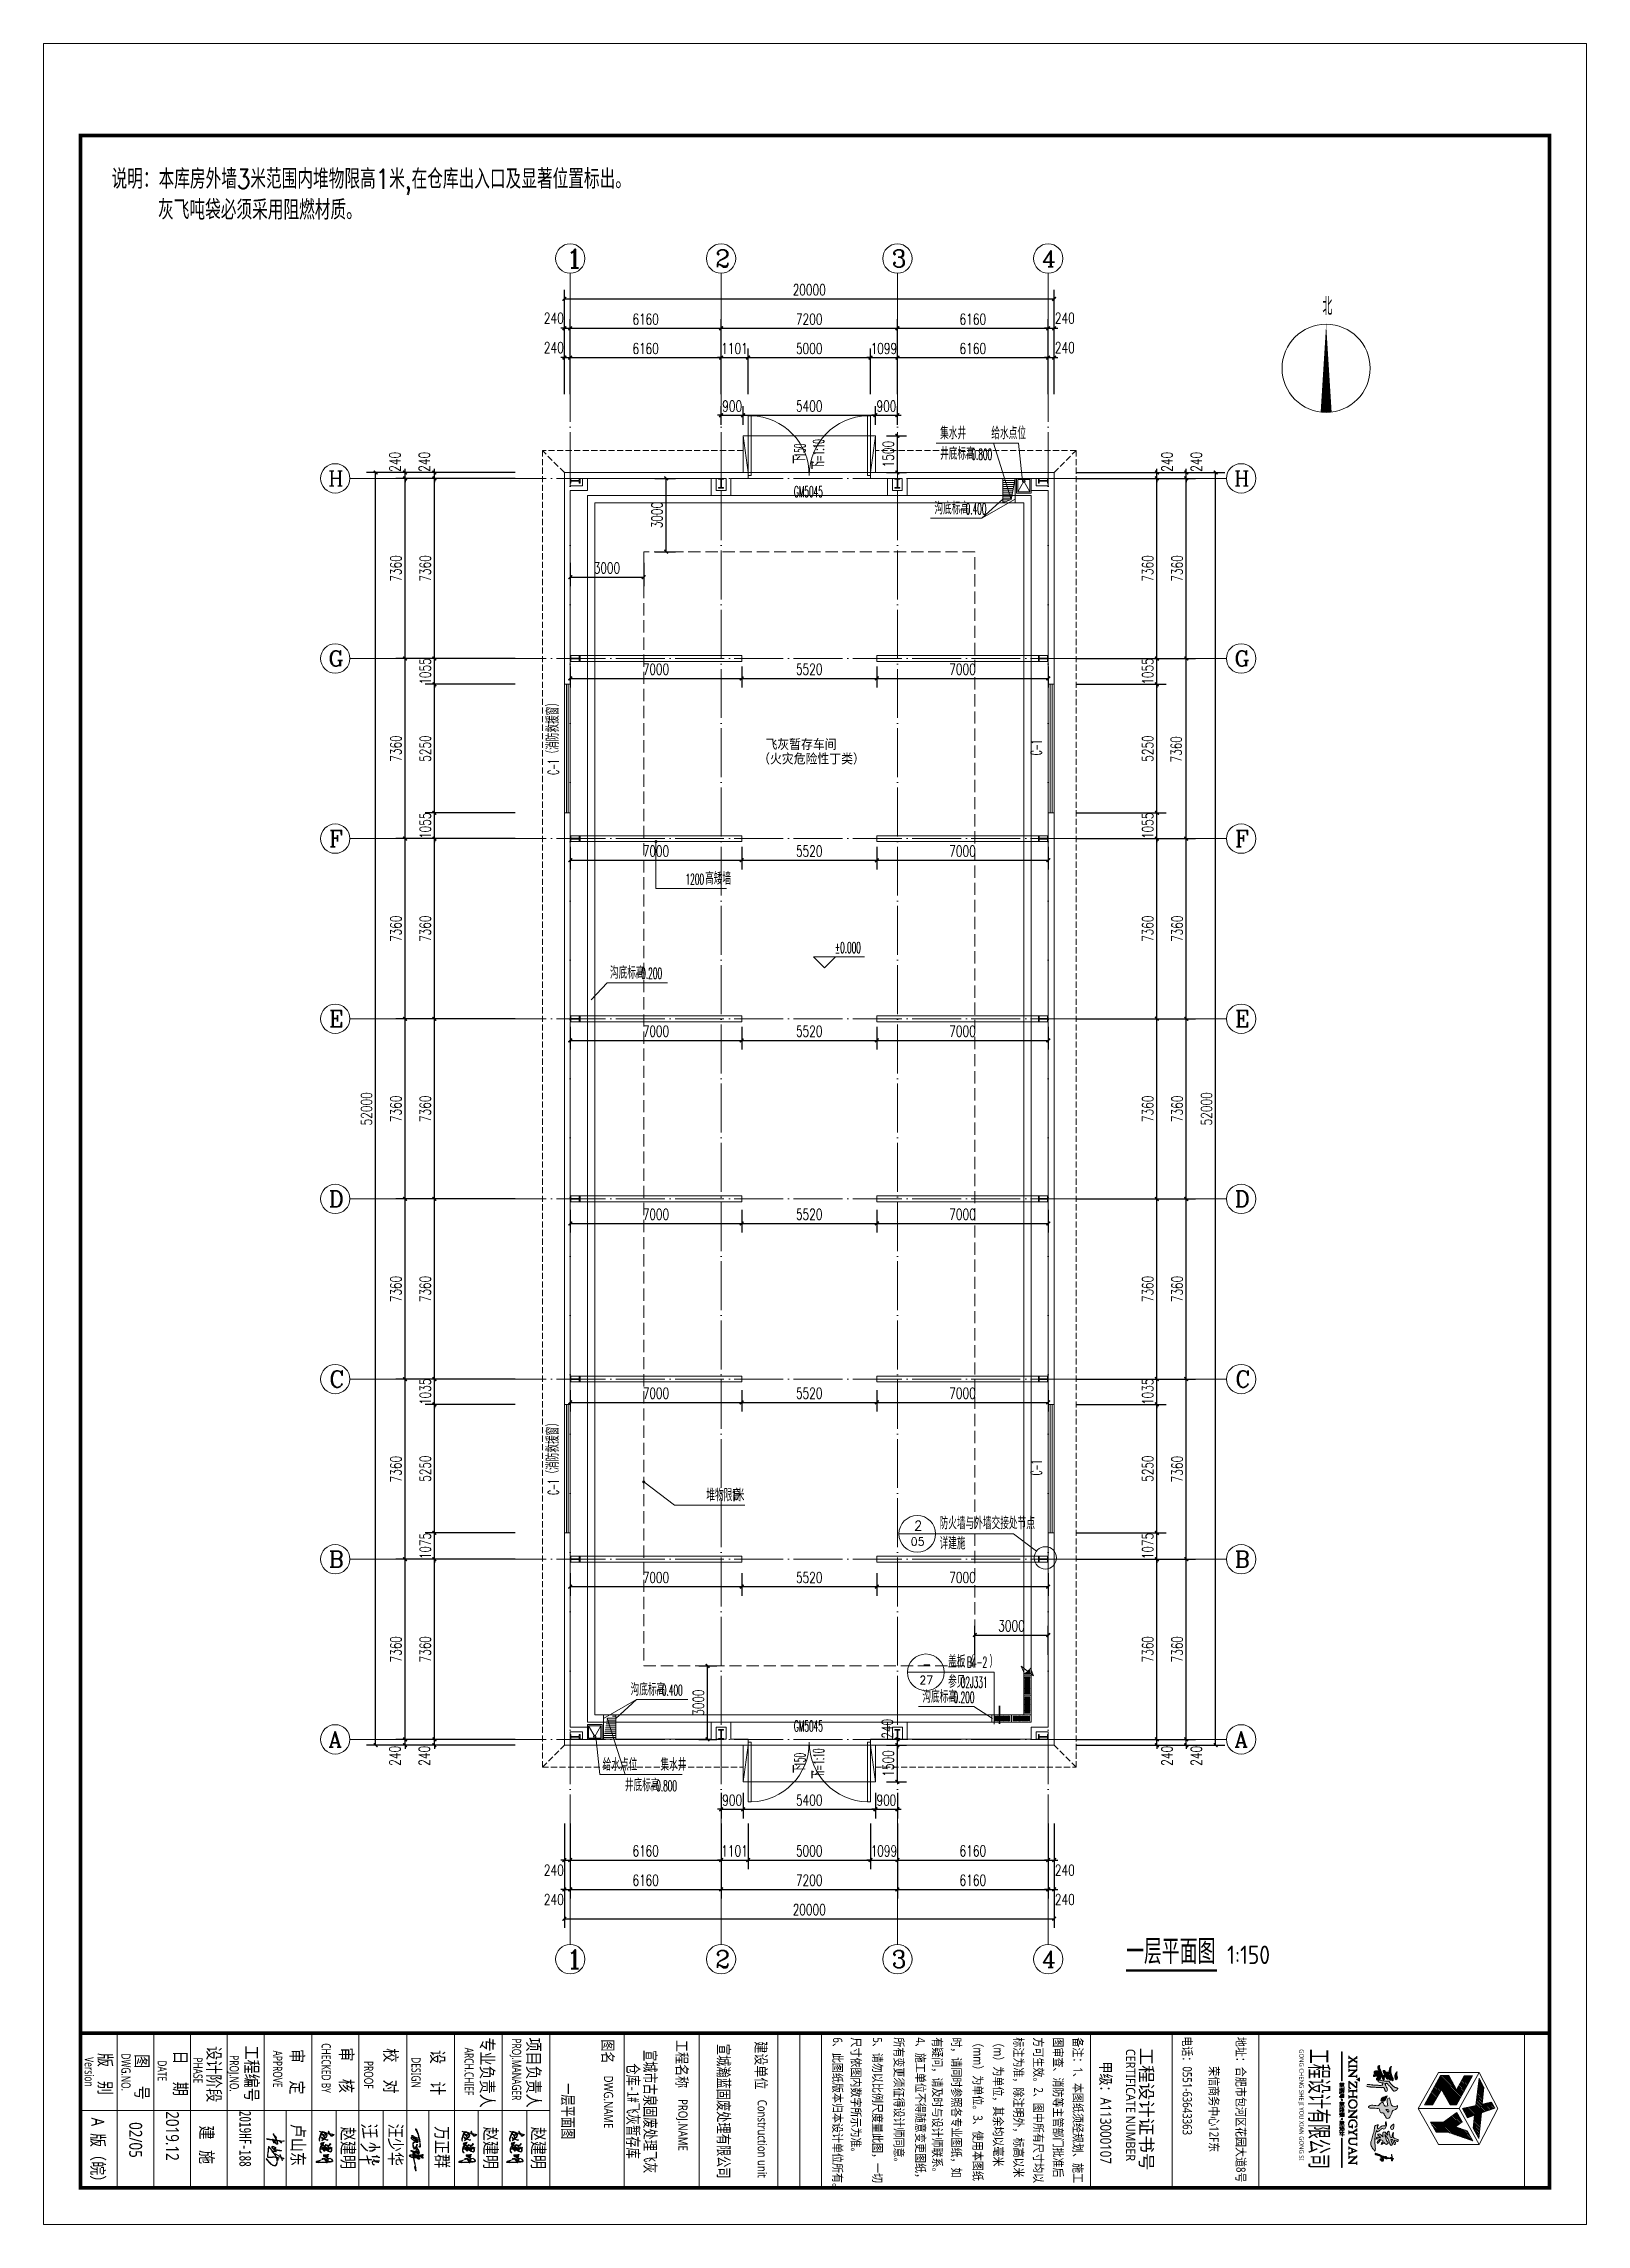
# Model space of a CAD drawing. Header units: inches. Extents: x -3733042 to -3450527, y 579159 to 997713.
# Drawn here: x -3732365 to -3669365, y 789813 to 878913 of the extents above; entities that cross this region are included whole.
import ezdxf
from ezdxf.enums import TextEntityAlignment as Align

# ---------------------------------------------------------------- set-up
doc = ezdxf.new("R2010")
doc.units = ezdxf.units.IN
doc.header["$LTSCALE"] = 1000
doc.header["$MEASUREMENT"] = 0
for name, pattern in [('DASH', [0.35, 0.25, -0.1]), ('DOTE', [2.42, 2, -0.2, 0.02, -0.2]), ('LENGSHUI', [22, 20, -1, 0, -1])]:
    doc.linetypes.add(name, pattern=pattern)
doc.layers.get('0').update_dxf_attribs({"lineweight": 18})
for name, color, linetype, lineweight in [('0-TK', 4, 'Continuous', 18), ('00签名', 7, 'LENGSHUI', 18), ('AXIS', 30, 'Continuous', 18), ('AXIS_TEXT', 7, 'Continuous', 18), ('COLUMN', 34, 'Continuous', 18), ('DIM_ELEV', 3, 'Continuous', 18), ('DIM_IDEN', 3, 'Continuous', 18), ('DIM_LEAD', 3, 'Continuous', 18), ('DIM_SYMB', 3, 'Continuous', 18), ('DOTE', 14, 'DOTE', 18), ('GROUND', 5, 'DASH', 18), ('PUB_DIM', 3, 'Continuous', 18), ('PUB_TEXT', 7, 'Continuous', 18), ('PUB_TITLE', 153, 'Continuous', 18), ('SURFACE', 255, 'Continuous', 18), ('WALL', 6, 'Continuous', 18), ('WINDOW', 4, 'Continuous', 18), ('WINDOW_TEXT', 7, 'Continuous', 18), ('图层 1', 7, 'Continuous', 18), ('图签文字', 4, 'Continuous', 18), ('地漏雨水管', 41, 'Continuous', 18), ('填充', 8, 'Continuous', 18), ('洁具', 115, 'Continuous', 18), ('看线', 171, 'Continuous', 18)]:
    doc.layers.add(name, color=color, linetype=linetype, lineweight=lineweight)
doc.styles.add('-黑体', font='', dxfattribs={"width": 0.7})
doc.styles.add('_HZTXT', font='simplex.shx', dxfattribs={"width": 0.8, "bigfont": 'hztxt.shx'})
doc.styles.add('_TCH_AXIS', font='complex.shx', dxfattribs={"bigfont": 'gbcbig.shx'})
doc.styles.add('_TCH_DIM', font='simplex.shx', dxfattribs={"width": 0.7, "bigfont": 'gbcbig.shx'})
doc.styles.add('_TCH_DIM_T3', font='simplex.shx', dxfattribs={"width": 0.705882, "bigfont": 'gbcbig.shx'})
doc.styles.add('_TCH_LABEL', font='complex.shx', dxfattribs={"bigfont": 'gbcbig.shx'})
doc.styles.add('_TCH_WINDOW', font='simplex.shx', dxfattribs={"width": 0.7, "bigfont": 'gbcbig.shx'})
doc.styles.add('COMPLEX', font='complex.shx')
doc.styles.add('HT', font='', dxfattribs={"width": 0.9})
doc.styles.get("Standard").update_dxf_attribs({"font": 'gbenor.shx', "bigfont": 'gbcbig.shx'})
doc.styles.add('建筑图签-黑', font='', dxfattribs={"width": 0.7})
doc.styles.get('-黑体').set_extended_font_data('微软雅黑')
doc.styles.get('HT').set_extended_font_data('黑体')
doc.styles.get('建筑图签-黑').set_extended_font_data('黑体')
doc.dimstyles.new('_TCH_ARCH&&150', dxfattribs={"dimtxt": 446.25, "dimasz": 150, "dimexe": 375, "dimexo": 450, "dimgap": 150, "dimtad": 1, "dimdec": 0, "dimzin": 0, "dimdsep": 46, "dimtxsty": '_TCH_DIM_T3', "dimblk": 'ARCHTICK', "dimcen": 0.09, "dimdle": 300, "dimclrt": 7, "dimazin": 2, "dimtfac": 1, "dimtdec": 0, "dimtix": 1, "dimtmove": 2, "dimatfit": 3, "dimfxl": 1, "dimtolj": 1, "dimarcsym": 0})

msp = doc.modelspace()

# ---------------------------------------------------------------- texts
at = {"style": '-黑体'}
for s, height, width, p in [('4、施工单位不得随意变更图纸，', 375, 0.8, (-3696556.1, 797453.6)), ('Version', 375, 0.7, (-3730503.8, 796645.8)), ('DWG.NO.', 375, 0.7, (-3729003.7, 796794.5)), ('PHASE', 375, 0.7, (-3726064, 796634.8)), ('设计阶段', 525, 0.8, (-3725407.8, 797093.3)), ('PROJ.NO.', 375, 0.7, (-3724581.1, 796724.6)), ('工程编号', 525, 0.8, (-3723866.7, 797115.9)), ('DESIGN', 375, 0.7, (-3717155, 796642)), ('ARCH.CHIEF', 375, 0.7, (-3714989.2, 797033.4)), ('专业负责人', 525, 0.8, (-3714247.1, 797446.8)), ('PROJ.MANAGER', 375, 0.7, (-3713050.7, 797410.8)), ('项目负责人', 525, 0.8, (-3712350.4, 797446.8)), ('图名', 450, 0.8, (-3709326.4, 797369.4)), ('工程名称', 450, 0.8, (-3706300.1, 797348.1)), ('建设单位', 450, 0.8, (-3703070.3, 797292.4)), ('6、此图纸版本归本设计单位所有。', 375, 0.8, (-3699942.1, 797453.6)), ('尺寸依图内数字所示为准。', 375, 0.8, (-3699187.6, 797453.6)), ('5、请勿以比例尺度量此图，一切', 375, 0.8, (-3698310.4, 797453.6)), ('所有变更须征得设计师同意。', 375, 0.8, (-3697433.2, 797453.6)), ('有疑问，请及时与设计师联系。', 375, 0.8, (-3695867.9, 797453.6)), ('时，请同时参照各专业图纸，如', 375, 0.8, (-3695085.4, 797453.6)), ('（mm）为单位。3、使用本图纸', 375, 0.8, (-3694212, 797453.6)), ('（m）为单位，其余均以毫米', 375, 0.8, (-3693380.2, 797453.6)), ('标注为准，除注明外，标高以米', 375, 0.8, (-3692548.5, 797453.6)), ('方可生效。2、图中所有尺寸均以', 375, 0.8, (-3691740.5, 797453.6)), ('图审查、消防等主管部门批准后', 375, 0.8, (-3690932.4, 797453.6)), ('备注：1、本图纸须经规划、施工', 375, 0.8, (-3690124.4, 797453.6)), ('DATE', 375, 0.7, (-3727523.4, 796514.1)), ('PROOF', 375, 0.7, (-3719091.5, 796490.3)), ('DWG.NAME', 375, 0.8, (-3709296.8, 795891.8)), ('PROJ.NAME', 375, 0.8, (-3706258.1, 794932.7)), ('卢山东', 525, 0.8, (-3721973.1, 793918)), ('汪少华', 525, 0.8, (-3717990.5, 793924.4)), ('赵建明', 525, 0.8, (-3719931.7, 793796.8)), ('万正群', 525, 0.8, (-3716093.1, 793829.1)), ('赵建明', 525, 0.8, (-3714105.5, 793796.8)), ('赵建明', 525, 0.8, (-3712155.5, 793796.8))]:
    msp.add_text(s, height=height, rotation=270, dxfattribs=dict(at, width=width)).set_placement(p, align=Align.MIDDLE_LEFT)
for s, height, width, p in [('地址：合肥市包河区花园大道8号', 375, 0.8, (-3683660.2, 797476.4)), ('APPROVE', 375, 0.7, (-3722993.5, 796913.9)), ('电话：0551-63643363', 375, 0.8, (-3685850.6, 797496.1)), ('工程设计有限公司', 750, 0.6, (-3680648.7, 796988.8)), ('甲级：A113000107', 450, 0.8, (-3689217.7, 796469.6)), ('荣信商务中心12F东', 375, 0.8, (-3684757.3, 796277.5)), ('02/05', 525, 0.8, (-3728867.5, 793989.9))]:
    msp.add_text(s, height=height, rotation=270, dxfattribs=dict(at, width=width)).set_placement(p)
msp.add_text('工程设计证书号', height=525, rotation=270, dxfattribs=at).set_placement((-3687592.4, 797031.9))
at = {"color": 1, "style": '-黑体', "width": 0.8}
msp.add_text('2019.12', height=525, rotation=270, dxfattribs=at).set_placement((-3727367.5, 794434.8))
at = {"rotation": 270, "style": '-黑体'}
for s, insert, char_height, width, attachment_point in [('{\\W0.8;版    别}', (-3729880.6, 795957.4), 525, 2580.102, 5), ('{\\W0.8;图     号}', (-3728376.4, 795834.2), 525, 2828.024, 5), ('{\\W0.8;日     期}', (-3726803.8, 796920.1), 525, 2715.869, 4), ('{\\W0.8;审     定}', (-3722339.2, 796975.5), 525, 2840.366, 7), ('CHECKED BY', (-3720828.5, 797214.9), 375, 3164.086, 4), ('{\\W0.8;审     核}', (-3720030.9, 797041), 525, 2848.416, 4), ('{\\W0.8;校     对}', (-3718218.2, 797008.2), 525, 2876.32, 4), ('{\\W0.8;设     计}', (-3716303.3, 796940.5), 525, 2865.051, 4), ('{\\W0.9;CERTIFICATE NUMBER}', (-3688169.1, 796983.3), 375, 7140.971, 7), ('{\\W1; GONG CHENG SHE JI YOU XIAN GONG SI }', (-3681133.2, 797031.8), 180, 7219.855, 7), ('{\\W0.8;Construction unit  }', (-3703022.6, 794905.9), 375, 4915.503, 4), ('{\\W0.8;A  版（皖）}', (-3730480.8, 794176.2), 525, 3857.274, 7), ('{\\W0.8;建   施}', (-3726025.1, 793850), 525, 2381.014, 7)]:
    msp.add_mtext(s, dxfattribs=dict(at, insert=insert, char_height=char_height, width=width, attachment_point=attachment_point))
at = {"layer": 'PUB_TEXT'}
for s, height, style, width, p in [('说明：本库房外墙3米范围内堆物限高1米,在仓库出入口及显著位置标出。', 800, '_HZTXT', 0.8, (-3729591.7, 872982.4)), ('灰飞吨袋必须采用阻燃材质。', 800, '_HZTXT', 0.8, (-3727691.4, 871720.3)), ('北', 723.4, '_TCH_DIM', 0.7, (-3680141.8, 867821.2)), ('集水井', 506.38, '_TCH_DIM', 0.7, (-3695756.5, 862748.9)), ('给水点位', 506.38, '_TCH_DIM', 0.7, (-3693664.9, 862748.9)), ('井底标高', 506.38, '_TCH_DIM', 0.7, (-3695756.5, 861908.9)), ('-0.800', 446.25, '_TCH_DIM', 0.494118, (-3694724.4, 861908.9)), ('沟底标高', 506.38, '_TCH_DIM', 0.7, (-3695988.1, 859679)), ('-0.400', 446.25, '_TCH_DIM', 0.494118, (-3694956, 859679)), ('飞灰暂存车间', 394.3, 'HT', 0.9, (-3702886.5, 850092.5)), ('（火灾危险性丁类）', 394.3, 'HT', 0.9, (-3703186.2, 849503.4)), ('1200', 446.25, '_TCH_DIM', 0.494118, (-3706152, 844551.4)), ('高矮墙', 506.38, '_TCH_DIM', 0.7, (-3705354, 844551.4)), ('%%P0.000', 446.25, '_TCH_DIM', 0.494118, (-3700048.4, 841755.2)), ('沟底标高', 506.38, '_TCH_DIM', 0.7, (-3709238.5, 840702.3)), ('-0.200', 446.25, '_TCH_DIM', 0.494118, (-3708206.4, 840702.3)), ('堆物限高', 506.38, '_TCH_DIM', 0.7, (-3705302.5, 819359.3)), ('1', 446.2, '_TCH_DIM', 0.494118, (-3704270.4, 819359.3)), ('米', 506.4, '_TCH_DIM', 0.7, (-3704102.4, 819359.3)), ('详建施', 506.38, '_TCH_DIM', 0.7, (-3695780.4, 817391.3)), ('防火墙与外墙交接处节点', 506.383, '_TCH_DIM', 0.7, (-3695780.4, 818214.5)), ('-', 391.5, '_TCH_LABEL', 0.777778, (-3696467.4, 812506.9)), ('盖板（', 506.38, '_TCH_DIM', 0.7, (-3695429.3, 812559.1)), ('B4-2', 446.25, '_TCH_DIM', 0.494118, (-3694655.3, 812559.1)), ('）', 506.4, '_TCH_DIM', 0.7, (-3693741.8, 812559.1)), ('沟底标高', 506.38, '_TCH_DIM', 0.7, (-3708396.8, 811416.9)), ('-0.400', 446.25, '_TCH_DIM', 0.494118, (-3707364.7, 811416.9)), ('参见', 506.38, '_TCH_DIM', 0.7, (-3695429.3, 811735.9)), ('02J331', 446.25, '_TCH_DIM', 0.494118, (-3694913.3, 811735.9)), ('沟底标高', 506.38, '_TCH_DIM', 0.7, (-3696482.1, 811123.1)), ('-0.200', 446.25, '_TCH_DIM', 0.494118, (-3695449.9, 811123.1)), ('给水点位', 506.38, '_TCH_DIM', 0.7, (-3709533.8, 808347)), ('集水井', 506.38, '_TCH_DIM', 0.7, (-3707176.4, 808347)), ('井底标高', 506.38, '_TCH_DIM', 0.7, (-3708628.5, 807507)), ('-0.800', 446.25, '_TCH_DIM', 0.494118, (-3707596.4, 807507))]:
    msp.add_text(s, height=height, dxfattribs=dict(at, style=style, width=width)).set_placement(p)
at = {"layer": 'PUB_TEXT', "style": '_TCH_DIM'}
for s, height, width, p in [('150', 446.25, 0.494118, (-3701256.4, 862007.3)), ('i=1:10', 446.25, 0.494118, (-3700494.6, 861771)), ('下', 506.4, 0.7, (-3701256.4, 861749.3)), ('下', 506.4, 0.7, (-3700494.6, 861513)), ('150', 446.25, 0.494118, (-3701256.4, 808506.7)), ('i=1:10', 446.25, 0.494118, (-3700494.6, 808270.4)), ('下', 506.4, 0.7, (-3701256.4, 808248.6)), ('下', 506.4, 0.7, (-3700494.6, 808012.4))]:
    msp.add_text(s, height=height, rotation=90, dxfattribs=dict(at, width=width)).set_placement(p)
at = {"layer": 'PUB_TEXT', "style": '_TCH_LABEL'}
for s, height, p in [('2', 391.5, (-3696818.4, 818162.4)), ('05', 329.48, (-3696954.6, 817545.5)), ('27', 329.48, (-3696603.6, 811890))]:
    msp.add_text(s, height=height, dxfattribs=at).set_placement(p)
at = {"layer": 'PUB_TEXT'}
for s, height, p in [('一层平面图', 1012.77, (-3688159.9, 800451.3)), ('1:150', 750, (-3684033.6, 800451.3))]:
    msp.add_text(s, height=height, dxfattribs=at).set_placement(p)
at = {"layer": 'WINDOW_TEXT', "style": '_TCH_WINDOW'}
for s, height, width, p in [('（消防救援窗）', 506.38, 0.7, (-3711326.3, 849701.2)), ('C-1', 446.25, 0.494118, (-3711326.3, 849039.7)), ('（消防救援窗）', 506.38, 0.7, (-3711326.3, 820281.5)), ('C-1', 446.25, 0.494118, (-3711326.3, 819620))]:
    msp.add_text(s, height=height, rotation=90, dxfattribs=dict(at, width=width)).set_placement(p)
at = {"layer": '图签文字', "color": 1, "style": '建筑图签-黑', "width": 0.7}
for s, p in [('宣城市古泉固废处理飞灰', (-3707834.2, 794417)), ('宣城瀚蓝固废处理有限公司', (-3704834.9, 794435.9))]:
    msp.add_text(s, height=480, rotation=270, dxfattribs=at).set_placement(p, align=Align.CENTER)
at = {"layer": '图签文字', "color": 4, "style": '建筑图签-黑', "width": 0.7}
msp.add_text('一层平面图', height=480, rotation=270, dxfattribs=at).set_placement((-3711191.5, 794435.9), align=Align.CENTER)
at = {"layer": '图签文字', "color": 1, "style": '建筑图签-黑', "width": 0.7}
msp.add_text('2019HF-188', height=480, rotation=270, dxfattribs=at).set_placement((-3724367.5, 794451.9))
at = {"layer": '图签文字', "color": 1, "insert": (-3708587.2, 794442.3), "char_height": 480, "width": 6132.944, "attachment_point": 8, "rotation": 270, "style": '建筑图签-黑'}
msp.add_mtext('仓库-1#飞灰暂存库   ', dxfattribs=at)

# ---------------------------------------------------------------- blocks, each defined once
blk = doc.blocks.new('A$C7B7769C5')
at = {"layer": '洁具'}
for points in [[(0, 0), (600, 0), (600, 600), (0, 600)], [(50, 50), (550, 50), (550, 550), (50, 550)]]:
    blk.add_lwpolyline(points, close=True, dxfattribs=at)
blk.add_lwpolyline([(50, 550), (300, 117), (550, 550)], dxfattribs=at)
blk.add_circle((297, 117), 50, dxfattribs=at)
blk = doc.blocks.new('A$C41BB26E9')
for p, q in [((0, 95), (95, 235)), ((0, 89), (78, 211)), ((3, 91), (81, 213)), ((5, 95), (83, 216)), ((8, 656), (61, 616)), ((12, 658), (64, 618)), ((14, 661), (66, 622)), ((18, 431), (54, 402)), ((21, 433), (57, 404)), ((23, 437), (59, 407)), ((54, 402), (69, 350)), ((57, 404), (72, 352)), ((58, 180), (74, 205)), ((59, 407), (74, 355)), ((61, 616), (65, 591)), ((62, 182), (77, 207)), ((64, 618), (68, 593)), ((64, 186), (79, 210)), ((65, 591), (76, 558)), ((66, 622), (70, 596)), ((68, 593), (79, 560)), ((70, 596), (81, 564)), ((123, 142), (475, 189)), ((126, 143), (479, 190)), ((131, 134), (483, 181)), ((134, 135), (486, 182)), ((150, 410), (448, 432)), ((153, 411), (451, 433)), ((156, 405), (454, 427)), ((158, 630), (432, 651)), ((159, 406), (457, 428)), ((162, 632), (436, 652)), ((166, 623), (440, 643)), ((169, 624), (443, 644)), ((301, 641), (293, 177)), ((304, 642), (296, 178)), ((309, 633), (301, 169)), ((312, 635), (304, 171)), ((702, 532), (653, 398)), ((707, 537), (658, 403)), ((713, 542), (665, 408)), ((828, 187), (687, 68)), ((833, 192), (692, 73)), ((839, 197), (699, 78)), ((748, 590), (702, 532)), ((753, 595), (707, 537)), ((760, 600), (713, 542)), ((783, 753), (803, 727)), ((787, 758), (808, 733)), ((794, 763), (814, 738)), ((803, 727), (803, 362)), ((808, 733), (808, 367)), ((814, 738), (814, 372)), ((896, 257), (828, 187)), ((901, 262), (833, 192)), ((907, 267), (839, 197)), ((870, 591), (935, 466)), ((874, 596), (940, 471)), ((881, 601), (947, 476)), ((926, 312), (896, 257)), ((931, 317), (901, 262)), ((938, 323), (907, 267)), ((935, 466), (935, 377)), ((940, 471), (940, 382)), ((947, 476), (947, 387)), ((1145, 670), (1101, 635)), ((1149, 675), (1105, 640)), ((1106, 284), (1400, 355)), ((1111, 289), (1405, 360)), ((1156, 680), (1112, 645)), ((1118, 294), (1411, 365)), ((1167, 703), (1145, 670)), ((1145, 670), (1145, 472)), ((1172, 708), (1149, 675)), ((1150, 675), (1150, 477)), ((1179, 713), (1156, 680)), ((1156, 680), (1156, 482)), ((1167, 743), (1167, 703)), ((1172, 748), (1172, 708)), ((1179, 753), (1179, 713)), ((1274, 544), (1250, 531)), ((1252, 453), (1252, 0)), ((1279, 549), (1255, 536)), ((1256, 458), (1257, 5)), ((1285, 554), (1262, 541)), ((1263, 463), (1264, 10)), ((1317, 580), (1274, 544)), ((1322, 585), (1279, 549)), ((1291, 621), (1285, 563)), ((1329, 591), (1285, 554)), ((1285, 563), (1302, 492)), ((1290, 732), (1292, 663)), ((1296, 626), (1290, 568)), ((1290, 568), (1307, 498)), ((1292, 663), (1291, 621)), ((1295, 737), (1296, 668)), ((1296, 668), (1296, 626)), ((1302, 631), (1296, 574)), ((1296, 574), (1313, 503)), ((1302, 743), (1303, 673)), ((1303, 673), (1302, 631)), ((1302, 492), (1343, 473)), ((1307, 498), (1347, 478)), ((1313, 503), (1354, 483)), ((1331, 615), (1317, 580)), ((1335, 620), (1322, 585)), ((1342, 625), (1329, 591)), ((1343, 670), (1331, 615)), ((1348, 675), (1335, 620)), ((1355, 680), (1342, 625)), ((1345, 710), (1343, 670)), ((1343, 473), (1422, 505)), ((1347, 478), (1426, 510)), ((1350, 715), (1348, 675)), ((1354, 483), (1433, 515)), ((1357, 720), (1355, 680)), ((1422, 505), (1427, 546)), ((1426, 510), (1431, 551)), ((1433, 515), (1438, 556))]:
    blk.add_line(p, q)
blk = doc.blocks.new('WZQ')
h = blk.add_hatch(color=256)
h.paths.add_polyline_path([(11296, 18321), (11272, 18339), (11273, 18447), (11289, 18516), (11289, 18568), (11289, 18629), (11283, 18671), (11257, 18685), (11245, 18715), (11245, 18745), (11261, 18767), (11293, 18771), (11349, 18773), (11435, 18791), (11561, 18811), (11689, 18819), (11822, 18829), (11930, 18849), (11992, 18879), (12014, 18944), (12003, 18996), (11994, 19030), (11983, 19051), (11962, 19062), (11912, 19056), (11892, 19049), (11839, 19041), (11790, 19023), (11759, 19017), (11723, 19015), (11670, 19005), (11608, 18994), (11569, 18986), (11530, 18975), (11443, 18958), (11427, 18954), (11386, 18954), (11295, 18936), (11271, 18932), (11185, 18915), (11086, 18898), (11047, 18882), (10977, 18871), (10907, 18860), (10823, 18851), (10717, 18827), (10661, 18801), (10599, 18795), (10557, 18778), (10531, 18769), (10455, 18748), (10386, 18735), (10352, 18727), (10220, 18723), (10188, 18691), (10156, 18687), (9976, 18643), (9864, 18619), (9744, 18595), (9543, 18527), (9327, 18471), (9251, 18447), (9179, 18423), (9047, 18387), (8903, 18335), (8771, 18279), (8682, 18243), (8370, 18105), (8273, 18069), (8111, 18040), (7978, 17955), (7864, 17931), (7723, 17875), (7642, 17846), (7553, 17814), (7488, 17778), (7415, 17729), (7371, 17693), (7294, 17664), (7270, 17604), (7261, 17577), (7268, 17542), (7284, 17516), (7295, 17492), (7317, 17467), (7344, 17448), (7412, 17404), (7468, 17395), (7523, 17404), (7639, 17467), (7711, 17515), (7749, 17540), (7826, 17577), (7867, 17620), (7928, 17657), (8002, 17721), (8056, 17762), (8120, 17791), (8204, 17834), (8280, 17872), (8357, 17917), (8417, 17939), (8546, 17985), (8611, 18021), (8657, 18044), (8765, 18093), (8838, 18128), (8916, 18142), (8992, 18171), (9068, 18202), (9170, 18233), (9246, 18258), (9412, 18333), (9471, 18351), (9562, 18372), (9615, 18385), (9669, 18400), (9745, 18435), (9826, 18448), (9865, 18458), (10017, 18479), (10065, 18496), (10130, 18494), (10162, 18519), (10205, 18535), (10244, 18535), (10340, 18562), (10358, 18568), (10396, 18495), (10411, 18465), (10442, 18423), (10466, 18393), (10478, 18371), (10502, 18345), (10536, 18325), (10589, 18304), (10605, 18299), (10649, 18293), (10668, 18293), (10651, 18221), (10645, 18183), (10633, 18146), (10626, 18118), (10614, 18091), (10602, 18059), (10580, 18011), (10567, 17978), (10536, 17911), (10520, 17864), (10465, 17722), (10431, 17648), (10412, 17581), (10393, 17533), (10372, 17496), (10348, 17421), (10345, 17344), (10340, 17312), (10308, 17253), (10284, 17179), (10249, 17128), (10200, 17049), (10167, 16978), (10134, 16936), (10110, 16894), (10077, 16833), (10049, 16786), (9941, 16654), (9842, 16560), (9753, 16419), (9701, 16330), (9654, 16269), (9645, 16208), (9631, 16147), (9734, 16053), (9800, 16010), (9838, 16034), (9870, 16085), (9936, 16123), (10016, 16203), (10059, 16236), (10124, 16259), (10162, 16259), (10186, 16175), (10214, 16081), (10251, 15996), (10280, 15944), (10331, 15869), (10360, 15836), (10435, 15836), (10468, 15818), (10538, 15808), (10703, 15850), (10778, 15897), (10844, 15959), (10938, 16085), (11065, 16189), (11098, 16236), (11145, 16306), (11173, 16363), (11249, 16476), (11291, 16518), (11385, 16659), (11498, 16837), (11559, 16974), (11620, 17195), (11649, 17275), (11672, 17472), (11672, 17557), (11658, 17674), (11634, 17773), (11611, 17886), (11987, 18332), (11987, 18389), (11926, 18389), (11893, 18337), (11762, 18201), (11710, 18130), (11639, 18069), (11573, 18013), (11545, 18039), (11507, 18108), (11485, 18141), (11430, 18202), (11388, 18251), (11355, 18271), (11309, 18304)], flags=0)
h.paths.add_polyline_path([(10874, 18586), (10854, 18607), (10839, 18647), (10829, 18673), (10863, 18686), (10905, 18691), (10937, 18667), (10935, 18637), (10927, 18614), (10918, 18593)], flags=0)
h.paths.add_polyline_path([(11115, 18044), (11200, 18096), (11284, 18103), (11327, 18035), (11379, 17934), (11401, 17891), (11405, 17862), (11395, 17810), (11320, 17712), (11255, 17657), (11203, 17576), (11037, 17419), (10998, 17354), (10861, 17211), (10724, 17078), (10665, 17003), (10643, 16974), (10509, 16843), (10444, 16762), (10366, 16687), (10340, 16677), (10324, 16688), (10327, 16707), (10330, 16785), (10362, 16866), (10388, 16928), (10408, 16990), (10454, 17071), (10483, 17153), (10584, 17306), (10626, 17403), (10708, 17472), (10760, 17559), (10812, 17647), (10844, 17664), (10962, 17804), (11063, 17976)], flags=0)
h.paths.add_polyline_path([(11421, 17667), (11439, 17667), (11472, 17601), (11498, 17479), (11491, 17331), (11428, 17110), (11391, 16984), (11299, 16793), (11195, 16623), (11129, 16527), (11051, 16390), (10955, 16317), (10867, 16210), (10701, 16110), (10597, 16040), (10497, 16010), (10427, 16051), (10412, 16103), (10398, 16158), (10350, 16235), (10335, 16306), (10298, 16365), (10346, 16424), (10409, 16516), (10520, 16630), (10612, 16730), (10719, 16852), (10833, 16988), (10926, 17091), (10992, 17147), (11018, 17206), (11133, 17287), (11166, 17372), (11225, 17431), (11273, 17505), (11358, 17586)], flags=0)
h.paths.add_polyline_path([(12180, 17834), (12190, 17952), (12226, 18065), (12244, 18165), (12216, 18281), (12211, 18280), (12111, 18244), (12053, 18136), (12028, 18032), (12028, 17895), (11995, 17812), (11985, 17647), (11954, 17431), (11954, 17318), (11976, 17205), (11995, 17028), (12026, 16806), (12149, 16684), (12235, 16589), (12321, 16525), (12475, 16453), (12602, 16425), (12752, 16412), (12919, 16407), (13006, 16389), (13214, 16425), (13350, 16453), (13454, 16471), (13668, 16525), (13781, 16552), (13926, 16593), (14116, 16693), (14311, 16756), (14425, 16824), (14534, 16915), (14511, 17005), (14398, 17123), (14275, 17232), (14148, 17354), (14080, 17418), (13989, 17486), (13921, 17544), (13813, 17608), (13754, 17608), (13835, 17708), (13985, 17775), (14062, 17839), (14184, 17875), (14348, 17943), (14547, 17952), (14656, 17961), (14724, 17961), (14701, 17902), (14656, 17866), (14606, 17825), (14574, 17771), (14497, 17708), (14484, 17640), (14547, 17581), (14620, 17544), (14683, 17626), (14815, 17717), (14846, 17780), (14887, 17875), (14892, 17961), (14774, 18088), (14715, 18165), (14629, 18188), (14420, 18129), (14252, 18061), (14180, 18043), (13953, 17957), (13872, 17911), (13613, 17852), (13522, 17816), (13445, 17830), (13323, 17862), (13182, 17948), (13124, 18047), (13001, 18097), (12910, 18097), (12897, 18043), (12897, 17948), (12938, 17839), (12974, 17744), (13078, 17703), (13151, 17703), (13223, 17717), (13287, 17712), (13386, 17698), (13495, 17712), (13577, 17708), (13645, 17703), (13677, 17658), (13699, 17558), (13790, 17490), (13876, 17372), (13953, 17268), (14026, 17223), (14107, 17155), (14180, 17110), (14230, 17064), (14284, 16983), (14293, 16915), (14275, 16874), (14062, 16833), (13931, 16801), (13858, 16801), (13677, 16752), (13318, 16652), (13133, 16598), (13051, 16575), (12960, 16543), (12833, 16530), (12752, 16521), (12670, 16589), (12579, 16675), (12471, 16724), (12366, 16811), (12316, 16865), (12212, 17010), (12194, 17046), (12108, 17200), (12094, 17313), (12112, 17467), (12112, 17649), (12144, 17735)], flags=0)
h.paths.add_polyline_path([(13906, 19102), (13861, 19120), (13760, 19117), (13689, 19138), (13596, 19167), (13519, 19164), (13457, 19161), (13252, 19173), (13165, 19164), (13028, 19141), (12945, 19141), (12853, 19129), (12722, 19126), (12594, 19126), (12529, 19114), (12484, 19099), (12428, 19093), (12359, 19093), (12312, 19079), (12273, 19062), (12290, 18957), (12317, 18896), (12417, 18896), (12484, 18940), (12528, 18962), (12583, 18974), (12667, 19001), (12750, 19001), (12844, 18968), (12966, 18974), (13127, 18974), (13282, 18974), (13476, 18968), (13598, 18968), (13642, 18907), (13670, 18785), (13675, 18691), (13675, 18658), (13682, 18631), (13735, 18667), (13771, 18714), (13795, 18799), (13850, 18852), (13870, 18906), (13882, 19001)], flags=0)
h.paths.add_polyline_path([(16098, 18038), (16129, 18100), (16150, 18163), (16197, 18303), (16266, 18420), (16256, 18554), (16209, 18671), (16092, 18741), (15931, 18781), (15780, 18771), (15606, 18741), (15495, 18714), (15408, 18694), (15328, 18678), (15247, 18651), (15013, 18580), (14949, 18510), (14852, 18426), (14758, 18346), (14721, 18314), (14717, 18259), (14747, 18229), (14824, 18211), (14884, 18250), (15017, 18293), (15112, 18357), (15202, 18391), (15322, 18469), (15579, 18550), (15656, 18571), (15836, 18576), (15939, 18576), (16051, 18597), (16137, 18567), (16137, 18430), (16094, 18323), (16051, 18156), (15991, 18070), (15939, 18061), (15927, 18134), (15961, 18199), (15978, 18233), (15918, 18314), (15832, 18361), (15742, 18396), (15661, 18374), (15562, 18306), (15519, 18233), (15463, 18113), (15429, 18040), (15377, 17907), (15309, 17779), (15253, 17581), (15232, 17414), (15296, 17213), (15360, 17149), (15450, 17157), (15455, 17114), (15371, 16861), (15356, 16740), (15288, 16589), (15273, 16498), (15227, 16362), (15167, 16203), (15159, 16143), (15106, 16022), (15076, 15871), (15121, 15788), (15250, 15735), (15295, 15818), (15348, 15946), (15371, 16067), (15424, 16234), (15484, 16385), (15560, 16521), (15613, 16627), (15651, 16717), (15711, 16808), (15764, 16838), (15832, 16672), (15870, 16566), (15923, 16453), (16044, 16438), (16089, 16559), (16173, 16732), (16195, 16838), (16271, 17080), (16347, 17080), (16347, 16967), (16339, 16740), (16339, 16619), (16347, 16460), (16452, 16460), (16543, 16483), (16558, 16717), (16558, 16853), (16566, 16929), (16634, 17057), (16672, 17216), (16672, 17299), (16672, 17495), (16725, 17601), (16747, 17745), (16760, 17911), (16769, 18101), (16769, 18261), (16799, 18368), (16803, 18475), (16803, 18572), (16833, 18669), (16818, 18752), (16828, 18927), (16927, 18921), (17067, 18761), (17147, 18621), (17214, 18535), (17257, 18437), (17300, 18370), (17317, 18350), (17317, 18321), (17291, 18255), (17187, 18107), (17111, 18028), (17039, 17854), (16936, 17648), (16881, 17489), (16802, 17216), (16737, 16974), (16706, 16876), (16718, 16832), (16701, 16760), (16690, 16659), (16667, 16570), (16651, 16448), (16645, 16342), (16634, 16237), (16612, 16053), (16606, 15870), (16595, 15736), (16595, 15597), (16601, 15541), (16651, 15469), (16701, 15380), (16745, 15313), (16807, 15219), (16896, 15191), (16985, 15202), (17035, 15241), (17118, 15297), (17180, 15375), (17230, 15491), (17252, 15536), (17308, 15675), (17391, 15792), (17486, 15931), (17519, 16048), (17553, 16181), (17592, 16337), (17619, 16437), (17669, 16509), (17855, 16627), (18010, 16697), (18220, 16760), (18297, 16802), (18444, 16795), (18514, 16837), (18851, 16914), (19140, 16985), (19438, 17056), (19679, 17098), (19955, 17176), (20330, 17247), (20486, 17282), (20706, 17324), (20769, 17324), (20986, 17388), (21315, 17424), (21457, 17459), (21612, 17459), (21789, 17473), (21747, 17402), (21669, 17360), (21485, 17289), (21173, 17183), (21032, 17126), (20805, 17048), (21676, 17218), (21867, 17303), (21952, 17303), (22186, 17367), (22271, 17388), (22370, 17459), (22328, 17565), (22165, 17629), (22087, 17650), (21740, 17551), (21534, 17551), (21363, 17550), (21173, 17508), (20982, 17473), (20840, 17452), (20784, 17445), (20479, 17381), (20238, 17324), (20175, 17324), (19912, 17268), (19792, 17225), (19452, 17169), (19240, 17133), (18978, 17048), (18687, 16999), (18397, 16942), (18198, 16879), (18021, 16829), (17745, 16758), (17667, 16737), (17681, 16886), (17674, 17112), (17674, 17232), (17688, 17480), (17660, 17615), (17653, 17692), (17788, 17870), (17839, 17984), (17902, 18086), (18004, 18228), (18101, 18330), (18152, 18523), (18141, 18652), (18119, 18725), (18079, 18849), (18021, 18944), (17966, 18984), (17915, 18969), (17875, 18951), (17845, 18915), (17718, 18813), (17659, 18736), (17641, 18670), (17520, 18583), (17477, 18513), (17447, 18495), (17414, 18601), (17371, 18674), (17334, 18725), (17298, 18783), (17265, 18842), (17199, 18926), (17141, 18999), (17075, 19053), (17031, 19086), (17130, 19148), (17170, 19199), (17305, 19265), (17407, 19331), (17487, 19407), (17502, 19473), (17737, 19711), (17801, 19871), (17824, 20009), (17812, 20089), (17697, 20181), (17606, 20181), (17525, 20135), (17405, 20072), (17227, 19974), (17066, 19820), (16992, 19745), (16894, 19699), (16825, 19671), (16814, 19825), (16843, 19951), (16871, 20049), (16751, 20146), (16636, 20123), (16579, 20095), (16550, 19986), (16550, 19871), (16556, 19768), (16596, 19665), (16665, 19407), (16705, 19350), (16688, 18776), (16665, 18450), (16613, 18175), (16642, 18008), (16585, 17888), (16585, 17716), (16585, 17493), (16573, 17349), (16533, 17212), (16504, 17143), (16424, 17235), (16378, 17275), (16258, 17315), (16158, 17276), (16110, 17171), (16053, 17114), (16012, 16928), (15988, 16863), (15923, 16936), (15826, 17017), (15745, 16985), (15680, 16928), (15591, 16863), (15542, 16782), (15607, 16985), (15680, 17179), (15729, 17333), (15769, 17406), (15899, 17617), (15972, 17787), (15967, 17855), (16051, 17954)], flags=0)
h.paths.add_polyline_path([(15710, 17994), (15702, 17894), (15679, 17829), (15663, 17749), (15644, 17676), (15629, 17611), (15602, 17546), (15587, 17499), (15560, 17415), (15475, 17388), (15464, 17434), (15445, 17519), (15445, 17580), (15456, 17626), (15475, 17733), (15491, 17795), (15514, 17860), (15529, 17937), (15548, 17987), (15568, 18036), (15594, 18075), (15629, 18125), (15690, 18155), (15721, 18182), (15721, 18148), (15710, 18063)], flags=0)
h.paths.add_polyline_path([(17009, 17527), (17044, 17615), (17092, 17738), (17229, 18006), (17295, 18137), (17387, 18190), (17422, 18089), (17457, 17997), (17484, 17918), (17501, 17821), (17519, 17729), (17479, 17650), (17378, 17505), (17308, 17400), (17233, 17290), (17136, 17224), (17088, 17123), (17031, 17035), (16996, 16965), (16908, 16846), (16851, 16675), (16899, 16539), (16996, 16451), (17119, 16399), (17211, 16412), (17303, 16442), (17404, 16478), (17494, 16473), (17491, 16427), (17484, 16360), (17456, 16242), (17438, 16161), (17388, 16065), (17301, 15891), (17240, 15786), (17163, 15620), (17108, 15565), (17019, 15493), (16958, 15421), (16903, 15371), (16842, 15421), (16786, 15493), (16759, 15587), (16698, 15681), (16703, 15759), (16723, 16043), (16741, 16166), (16736, 16254), (16789, 16640), (16785, 16754), (16824, 16873), (16824, 16952), (16868, 17119), (16921, 17277), (16961, 17417)], flags=0)
h.paths.add_polyline_path([(16830, 19236), (16863, 19328), (16930, 19391), (17023, 19466), (17086, 19521), (17119, 19567), (17182, 19655), (17283, 19802), (17388, 19852), (17489, 19928), (17556, 19966), (17590, 19987), (17657, 19987), (17657, 19911), (17623, 19840), (17585, 19806), (17510, 19747), (17426, 19672), (17376, 19584), (17338, 19521), (17266, 19441), (17220, 19391), (17166, 19340), (17082, 19299), (17019, 19265), (16947, 19244), (16897, 19215)], flags=0)
h.paths.add_polyline_path([(17237, 17145), (17369, 17220), (17418, 17259), (17497, 17250), (17541, 17237), (17541, 17154), (17558, 17070), (17558, 16987), (17558, 16899), (17558, 16816), (17545, 16767), (17527, 16710), (17484, 16666), (17369, 16640), (17207, 16640), (17088, 16640), (17057, 16684), (17084, 16816), (17119, 16877), (17163, 16965), (17198, 17066)], flags=0)
h.paths.add_polyline_path([(17523, 18232), (17512, 18320), (17559, 18429), (17606, 18501), (17663, 18548), (17751, 18626), (17818, 18693), (17865, 18714), (17937, 18631), (17937, 18522), (17922, 18470), (17911, 18403), (17880, 18310), (17844, 18242), (17808, 18170), (17787, 18097), (17751, 18040), (17673, 17937), (17621, 17905), (17582, 17970), (17595, 18071), (17548, 18180)], flags=0)
for p, q in [((11985, 17647), (11954, 17431)), ((11954, 17431), (11954, 17318)), ((11954, 17318), (11976, 17205)), ((11976, 17205), (11995, 17028)), ((11995, 17812), (11985, 17647)), ((12028, 17895), (11995, 17812)), ((11995, 17028), (12026, 16806)), ((12026, 16806), (12149, 16684)), ((12053, 18136), (12028, 18032)), ((12028, 18032), (12028, 17895)), ((12111, 18244), (12053, 18136)), ((12094, 17313), (12112, 17467)), ((12108, 17200), (12094, 17313)), ((12194, 17046), (12108, 17200)), ((12211, 18280), (12111, 18244)), ((12112, 17649), (12144, 17735)), ((12112, 17467), (12112, 17649)), ((12144, 17735), (12180, 17834)), ((12149, 16684), (12235, 16589)), ((12180, 17834), (12190, 17952)), ((12190, 17952), (12226, 18065)), ((12212, 17010), (12194, 17046)), ((12316, 16865), (12212, 17010)), ((12244, 18165), (12216, 18281)), ((12226, 18065), (12244, 18165)), ((12235, 16589), (12321, 16525)), ((12312, 19079), (12273, 19062)), ((12273, 19062), (12290, 18957)), ((12290, 18957), (12317, 18896)), ((12359, 19093), (12312, 19079)), ((12366, 16811), (12316, 16865)), ((12317, 18896), (12417, 18896)), ((12321, 16525), (12475, 16453)), ((12428, 19093), (12359, 19093)), ((12471, 16724), (12366, 16811)), ((12417, 18896), (12484, 18940)), ((12484, 19099), (12428, 19093)), ((12579, 16675), (12471, 16724)), ((12475, 16453), (12602, 16425)), ((12529, 19114), (12484, 19099)), ((12484, 18940), (12528, 18962)), ((12528, 18962), (12583, 18974)), ((12594, 19126), (12529, 19114)), ((12670, 16589), (12579, 16675)), ((12583, 18974), (12667, 19001)), ((12722, 19126), (12594, 19126)), ((12602, 16425), (12752, 16412)), ((12667, 19001), (12750, 19001)), ((12752, 16521), (12670, 16589)), ((12853, 19129), (12722, 19126)), ((12750, 19001), (12844, 18968)), ((12833, 16530), (12752, 16521)), ((12752, 16412), (12919, 16407)), ((12960, 16543), (12833, 16530)), ((12844, 18968), (12966, 18974)), ((12945, 19141), (12853, 19129)), ((12910, 18097), (12897, 18043)), ((12897, 18043), (12897, 17948)), ((12897, 17948), (12938, 17839)), ((13001, 18097), (12910, 18097)), ((12919, 16407), (13006, 16389)), ((12938, 17839), (12974, 17744)), ((13028, 19141), (12945, 19141)), ((13051, 16575), (12960, 16543)), ((12966, 18974), (13127, 18974)), ((12974, 17744), (13078, 17703)), ((13124, 18047), (13001, 18097)), ((13006, 16389), (13214, 16425)), ((13165, 19164), (13028, 19141)), ((13133, 16598), (13051, 16575)), ((13078, 17703), (13151, 17703)), ((13182, 17948), (13124, 18047)), ((13127, 18974), (13282, 18974)), ((13318, 16652), (13133, 16598)), ((13151, 17703), (13223, 17717)), ((13252, 19173), (13165, 19164)), ((13323, 17862), (13182, 17948)), ((13214, 16425), (13350, 16453)), ((13223, 17717), (13287, 17712)), ((13457, 19161), (13252, 19173)), ((13282, 18974), (13476, 18968)), ((13287, 17712), (13386, 17698)), ((13677, 16752), (13318, 16652)), ((13445, 17830), (13323, 17862)), ((13350, 16453), (13454, 16471)), ((13386, 17698), (13495, 17712)), ((13522, 17816), (13445, 17830)), ((13454, 16471), (13668, 16525)), ((13519, 19164), (13457, 19161)), ((13476, 18968), (13598, 18968)), ((13495, 17712), (13577, 17708)), ((13596, 19167), (13519, 19164)), ((13613, 17852), (13522, 17816)), ((13577, 17708), (13645, 17703)), ((13689, 19138), (13596, 19167)), ((13598, 18968), (13642, 18907)), ((13872, 17911), (13613, 17852)), ((13642, 18907), (13670, 18785)), ((13645, 17703), (13677, 17658)), ((13668, 16525), (13781, 16552)), ((13670, 18785), (13675, 18691)), ((13675, 18691), (13675, 18658)), ((13675, 18658), (13682, 18631)), ((13677, 17658), (13699, 17558)), ((13858, 16801), (13677, 16752)), ((13682, 18631), (13735, 18667)), ((13760, 19117), (13689, 19138)), ((13699, 17558), (13790, 17490)), ((13735, 18667), (13771, 18714)), ((13754, 17608), (13835, 17708)), ((13813, 17608), (13754, 17608)), ((13861, 19120), (13760, 19117)), ((13771, 18714), (13795, 18799)), ((13781, 16552), (13926, 16593)), ((13790, 17490), (13876, 17372)), ((13795, 18799), (13850, 18852)), ((13921, 17544), (13813, 17608)), ((13835, 17708), (13985, 17775)), ((13850, 18852), (13870, 18906)), ((13931, 16801), (13858, 16801)), ((13858, 16801), (13858, 16801)), ((13906, 19102), (13861, 19120)), ((13870, 18906), (13882, 19001)), ((13953, 17957), (13872, 17911)), ((13876, 17372), (13953, 17268)), ((13882, 19001), (13906, 19102)), ((13989, 17486), (13921, 17544)), ((13926, 16593), (14116, 16693)), ((14062, 16833), (13931, 16801)), ((14180, 18043), (13953, 17957)), ((13953, 17268), (14026, 17223)), ((13985, 17775), (14062, 17839)), ((14080, 17418), (13989, 17486)), ((14026, 17223), (14107, 17155)), ((14062, 17839), (14184, 17875)), ((14275, 16874), (14062, 16833)), ((14148, 17354), (14080, 17418)), ((14107, 17155), (14180, 17110)), ((14116, 16693), (14311, 16756)), ((14275, 17232), (14148, 17354)), ((14252, 18061), (14180, 18043)), ((14180, 17110), (14230, 17064)), ((14184, 17875), (14348, 17943)), ((14230, 17064), (14284, 16983)), ((14420, 18129), (14252, 18061)), ((14398, 17123), (14275, 17232)), ((14293, 16915), (14275, 16874)), ((14284, 16983), (14293, 16915)), ((14311, 16756), (14425, 16824)), ((14348, 17943), (14547, 17952)), ((14511, 17005), (14398, 17123)), ((14629, 18188), (14420, 18129)), ((14425, 16824), (14534, 16915)), ((14497, 17708), (14484, 17640)), ((14484, 17640), (14547, 17581)), ((14574, 17771), (14497, 17708)), ((14534, 16915), (14511, 17005)), ((14547, 17952), (14656, 17961)), ((14547, 17581), (14620, 17544)), ((14606, 17825), (14574, 17771)), ((14574, 17771), (14574, 17771)), ((14656, 17866), (14606, 17825)), ((14620, 17544), (14683, 17626)), ((14715, 18165), (14629, 18188)), ((14656, 17961), (14724, 17961)), ((14701, 17902), (14656, 17866)), ((14683, 17626), (14815, 17717)), ((14724, 17961), (14701, 17902)), ((14774, 18088), (14715, 18165)), ((14715, 18165), (14715, 18165)), ((14892, 17961), (14774, 18088)), ((14815, 17717), (14846, 17780)), ((14846, 17780), (14887, 17875)), ((14887, 17875), (14892, 17961))]:
    blk.add_line(p, q)
for points in [[(7261, 17577), (7268, 17542), (7284, 17516), (7295, 17492), (7317, 17467), (7344, 17448), (7412, 17404), (7468, 17395), (7523, 17404), (7639, 17467), (7711, 17515), (7749, 17540), (7826, 17577), (7867, 17620), (7928, 17657), (8002, 17721), (8056, 17762), (8120, 17791), (8204, 17834), (8280, 17872), (8357, 17917), (8417, 17939), (8546, 17985), (8611, 18021), (8657, 18044), (8765, 18093), (8838, 18128), (8916, 18142), (8992, 18171), (9068, 18202), (9170, 18233), (9246, 18258), (9412, 18333), (9471, 18351), (9562, 18372), (9615, 18385), (9669, 18400), (9745, 18435), (9826, 18448), (9865, 18458), (10017, 18479), (10065, 18496), (10130, 18494), (10162, 18519), (10205, 18535), (10244, 18535), (10340, 18562), (10358, 18568), (10396, 18495), (10411, 18465), (10442, 18423), (10466, 18393), (10478, 18371), (10502, 18345), (10536, 18325), (10589, 18304), (10605, 18299), (10649, 18293), (10668, 18293), (10651, 18221), (10645, 18183), (10633, 18146), (10626, 18118), (10614, 18091), (10602, 18059), (10580, 18011), (10567, 17978), (10536, 17911), (10520, 17864), (10465, 17722), (10431, 17648), (10412, 17581), (10393, 17533), (10372, 17496), (10348, 17421), (10345, 17344), (10340, 17312), (10308, 17253), (10284, 17179), (10249, 17128), (10200, 17049), (10167, 16978), (10134, 16936), (10110, 16894), (10077, 16833), (10049, 16786), (9941, 16654), (9842, 16560), (9753, 16419), (9701, 16330), (9654, 16269), (9645, 16208), (9631, 16147), (9734, 16053), (9800, 16010), (9838, 16034), (9870, 16085), (9936, 16123), (10016, 16203), (10059, 16236), (10124, 16259), (10162, 16259), (10186, 16175), (10214, 16081), (10251, 15996), (10280, 15944), (10331, 15869), (10360, 15836), (10435, 15836), (10468, 15818), (10538, 15808), (10703, 15850), (10778, 15897), (10844, 15959), (10938, 16085), (11065, 16189), (11098, 16236), (11145, 16306), (11173, 16363), (11249, 16476), (11291, 16518), (11385, 16659), (11498, 16837), (11559, 16974), (11620, 17195), (11649, 17275), (11672, 17472), (11672, 17557), (11658, 17674), (11634, 17773), (11611, 17886), (11987, 18332), (11987, 18389), (11926, 18389), (11893, 18337), (11762, 18201), (11710, 18130), (11639, 18069), (11573, 18013), (11545, 18039), (11507, 18108), (11485, 18141), (11430, 18202), (11388, 18251), (11355, 18271), (11309, 18304), (11296, 18321), (11272, 18339), (11273, 18447), (11289, 18516), (11289, 18568), (11289, 18629), (11283, 18671), (11257, 18685), (11245, 18715), (11245, 18745), (11261, 18767), (11293, 18771), (11349, 18773), (11435, 18791), (11561, 18811), (11689, 18819), (11822, 18829), (11930, 18849), (11992, 18879), (12014, 18944), (12003, 18996), (11994, 19030), (11983, 19051), (11962, 19062), (11912, 19056), (11892, 19049), (11839, 19041), (11790, 19023), (11759, 19017), (11723, 19015), (11670, 19005), (11608, 18994), (11569, 18986), (11530, 18975), (11443, 18958), (11427, 18954), (11386, 18954), (11295, 18936), (11271, 18932), (11185, 18915), (11086, 18898), (11047, 18882), (10977, 18871), (10907, 18860), (10823, 18851), (10717, 18827), (10661, 18801), (10599, 18795), (10557, 18778), (10531, 18769), (10455, 18748), (10386, 18735), (10352, 18727), (10220, 18723), (10188, 18691), (10156, 18687), (9976, 18643), (9864, 18619), (9744, 18595), (9543, 18527), (9327, 18471), (9251, 18447), (9179, 18423), (9047, 18387), (8903, 18335), (8771, 18279), (8682, 18243), (8370, 18105), (8273, 18069), (8111, 18040), (7978, 17955), (7864, 17931), (7723, 17875), (7642, 17846), (7553, 17814), (7488, 17778), (7415, 17729), (7371, 17693), (7294, 17664), (7270, 17604), (7261, 17577)], [(10298, 16365), (10346, 16424), (10409, 16516), (10520, 16630), (10612, 16730), (10719, 16852), (10833, 16988), (10926, 17091), (10992, 17147), (11018, 17206), (11133, 17287), (11166, 17372), (11225, 17431), (11273, 17505), (11358, 17586), (11421, 17667), (11439, 17667), (11472, 17601), (11498, 17479), (11491, 17331), (11428, 17110), (11391, 16984), (11299, 16793), (11195, 16623), (11129, 16527), (11051, 16390), (10955, 16317), (10867, 16210), (10701, 16110), (10597, 16040), (10497, 16010), (10427, 16051), (10412, 16103), (10398, 16158), (10350, 16235), (10335, 16306), (10298, 16365)], [(10327, 16707), (10330, 16785), (10362, 16866), (10388, 16928), (10408, 16990), (10454, 17071), (10483, 17153), (10584, 17306), (10626, 17403), (10708, 17472), (10760, 17559), (10812, 17647), (10844, 17664), (10962, 17804), (11063, 17976), (11115, 18044), (11200, 18096), (11284, 18103), (11327, 18035), (11379, 17934), (11401, 17891), (11405, 17862), (11395, 17810), (11320, 17712), (11255, 17657), (11203, 17576), (11037, 17419), (10998, 17354), (10861, 17211), (10724, 17078), (10665, 17003), (10643, 16974), (10509, 16843), (10444, 16762), (10366, 16687), (10340, 16677), (10324, 16688), (10327, 16707)], [(10829, 18673), (10863, 18686), (10905, 18691), (10937, 18667), (10935, 18637), (10927, 18614), (10918, 18593), (10874, 18586), (10854, 18607), (10839, 18647), (10829, 18673)], [(14721, 18314), (14717, 18259), (14747, 18229), (14824, 18211), (14884, 18250), (15017, 18293), (15112, 18357), (15202, 18391), (15322, 18469), (15579, 18550), (15656, 18571), (15836, 18576), (15939, 18576), (16051, 18597), (16137, 18567), (16137, 18430), (16094, 18323), (16051, 18156), (15991, 18070), (15939, 18061), (15927, 18134), (15961, 18199), (15978, 18233), (15918, 18314), (15832, 18361), (15742, 18396), (15661, 18374), (15562, 18306), (15519, 18233), (15463, 18113), (15429, 18040), (15377, 17907), (15309, 17779), (15253, 17581), (15232, 17414), (15296, 17213), (15360, 17149), (15450, 17157), (15455, 17114), (15371, 16861), (15356, 16740), (15288, 16589), (15273, 16498), (15227, 16362), (15167, 16203), (15159, 16143), (15106, 16022), (15076, 15871), (15121, 15788), (15250, 15735), (15295, 15818), (15348, 15946), (15371, 16067), (15424, 16234), (15484, 16385), (15560, 16521), (15613, 16627), (15651, 16717), (15711, 16808), (15764, 16838), (15832, 16672), (15870, 16566), (15923, 16453), (16044, 16438), (16089, 16559), (16173, 16732), (16195, 16838), (16271, 17080), (16347, 17080), (16347, 16967), (16339, 16740), (16339, 16619), (16347, 16460), (16452, 16460), (16543, 16483), (16558, 16717), (16558, 16853), (16566, 16929), (16634, 17057), (16672, 17216), (16672, 17299), (16672, 17495), (16725, 17601), (16747, 17745), (16760, 17911), (16769, 18101), (16769, 18261), (16799, 18368), (16803, 18475), (16803, 18572), (16833, 18669), (16818, 18752), (16828, 18927), (16927, 18921), (17067, 18761), (17147, 18621), (17214, 18535), (17257, 18437), (17300, 18370), (17317, 18350), (17317, 18321), (17291, 18255), (17187, 18107), (17111, 18028), (17039, 17854), (16936, 17648), (16881, 17489), (16802, 17216), (16737, 16974), (16706, 16876), (16718, 16832), (16701, 16760), (16690, 16659), (16667, 16570), (16651, 16448), (16645, 16342), (16634, 16237), (16612, 16053), (16606, 15870), (16595, 15736), (16595, 15597), (16601, 15541), (16651, 15469), (16701, 15380), (16745, 15313), (16807, 15219), (16896, 15191), (16985, 15202), (17035, 15241), (17118, 15297), (17180, 15375), (17230, 15491), (17252, 15536), (17308, 15675), (17391, 15792), (17486, 15931), (17519, 16048), (17553, 16181), (17592, 16337), (17619, 16437), (17669, 16509), (17855, 16627), (18010, 16697), (18220, 16760), (18297, 16802), (18444, 16795), (18514, 16837), (18851, 16914), (19140, 16985), (19438, 17056), (19679, 17098), (19955, 17176), (20330, 17247), (20486, 17282), (20706, 17324), (20769, 17324), (20986, 17388), (21315, 17424), (21457, 17459), (21612, 17459), (21789, 17473), (21747, 17402), (21669, 17360), (21485, 17289), (21173, 17183), (21032, 17126), (20805, 17048), (21676, 17218), (21867, 17303), (21952, 17303), (22186, 17367), (22271, 17388), (22370, 17459), (22328, 17565), (22165, 17629), (22087, 17650), (21740, 17551), (21534, 17551), (21363, 17550), (21173, 17508), (20982, 17473), (20840, 17452), (20784, 17445), (20479, 17381), (20238, 17324), (20175, 17324), (19912, 17268), (19792, 17225), (19452, 17169), (19240, 17133), (18978, 17048), (18687, 16999), (18397, 16942), (18198, 16879), (18021, 16829), (17745, 16758), (17667, 16737), (17681, 16886), (17674, 17112), (17674, 17232), (17688, 17480), (17660, 17615), (17653, 17692), (17788, 17870), (17839, 17984), (17902, 18086), (18004, 18228), (18101, 18330), (18152, 18523), (18141, 18652), (18119, 18725), (18079, 18849), (18021, 18944), (17966, 18984), (17915, 18969), (17875, 18951), (17845, 18915), (17718, 18813), (17659, 18736), (17641, 18670), (17520, 18583), (17477, 18513), (17447, 18495), (17414, 18601), (17371, 18674), (17334, 18725), (17298, 18783), (17265, 18842), (17199, 18926), (17141, 18999), (17075, 19053), (17031, 19086), (17130, 19148), (17170, 19199), (17305, 19265), (17407, 19331), (17487, 19407), (17502, 19473), (17737, 19711), (17801, 19871), (17824, 20009), (17812, 20089), (17697, 20181), (17606, 20181), (17525, 20135), (17405, 20072), (17227, 19974), (17066, 19820), (16992, 19745), (16894, 19699), (16825, 19671), (16814, 19825), (16843, 19951), (16871, 20049), (16751, 20146), (16636, 20123), (16579, 20095), (16550, 19986), (16550, 19871), (16556, 19768), (16596, 19665), (16665, 19407), (16705, 19350), (16688, 18776), (16665, 18450), (16613, 18175), (16642, 18008), (16585, 17888), (16585, 17716), (16585, 17493), (16573, 17349), (16533, 17212), (16504, 17143), (16424, 17235), (16378, 17275), (16258, 17315), (16158, 17276), (16110, 17171), (16053, 17114), (16012, 16928), (15988, 16863), (15923, 16936), (15826, 17017), (15745, 16985), (15680, 16928), (15591, 16863), (15542, 16782), (15607, 16985), (15680, 17179), (15729, 17333), (15769, 17406), (15899, 17617), (15972, 17787), (15967, 17855), (16051, 17954), (16098, 18038), (16129, 18100), (16150, 18163), (16197, 18303), (16266, 18420), (16256, 18554), (16209, 18671), (16092, 18741), (15931, 18781), (15780, 18771), (15606, 18741), (15495, 18714), (15408, 18694), (15328, 18678), (15247, 18651), (15013, 18580), (14949, 18510), (14852, 18426), (14758, 18346), (14721, 18314)], [(15690, 18155), (15629, 18125), (15594, 18075), (15568, 18036), (15548, 17987), (15529, 17937), (15514, 17860), (15491, 17795), (15475, 17733), (15456, 17626), (15445, 17580), (15445, 17519), (15464, 17434), (15475, 17388), (15560, 17415), (15587, 17499), (15602, 17546), (15629, 17611), (15644, 17676), (15663, 17749), (15679, 17829), (15702, 17894), (15710, 17994), (15710, 18063), (15721, 18148), (15721, 18182), (15690, 18155)], [(17494, 16473), (17404, 16478), (17303, 16442), (17211, 16412), (17119, 16399), (16996, 16451), (16899, 16539), (16851, 16675), (16908, 16846), (16996, 16965), (17031, 17035), (17088, 17123), (17136, 17224), (17233, 17290), (17308, 17400), (17378, 17505), (17479, 17650), (17519, 17729), (17501, 17821), (17484, 17918), (17457, 17997), (17422, 18089), (17387, 18190), (17295, 18137), (17229, 18006), (17092, 17738), (17044, 17615), (17009, 17527), (16961, 17417), (16921, 17277), (16868, 17119), (16824, 16952), (16824, 16873), (16785, 16754), (16789, 16640), (16736, 16254), (16741, 16166), (16723, 16043), (16703, 15759), (16698, 15681), (16759, 15587), (16786, 15493), (16842, 15421), (16903, 15371), (16958, 15421), (17019, 15493), (17108, 15565), (17163, 15620), (17240, 15786), (17301, 15891), (17388, 16065), (17438, 16161), (17456, 16242), (17484, 16360), (17491, 16427), (17494, 16473)], [(16830, 19236), (16863, 19328), (16930, 19391), (17023, 19466), (17086, 19521), (17119, 19567), (17182, 19655), (17283, 19802), (17388, 19852), (17489, 19928), (17556, 19966), (17590, 19987), (17657, 19987), (17657, 19911), (17623, 19840), (17585, 19806), (17510, 19747), (17426, 19672), (17376, 19584), (17338, 19521), (17266, 19441), (17220, 19391), (17166, 19340), (17082, 19299), (17019, 19265), (16947, 19244), (16897, 19215), (16830, 19236)], [(17418, 17259), (17497, 17250), (17541, 17237), (17541, 17154), (17558, 17070), (17558, 16987), (17558, 16899), (17558, 16816), (17545, 16767), (17527, 16710), (17484, 16666), (17369, 16640), (17207, 16640), (17088, 16640), (17057, 16684), (17084, 16816), (17119, 16877), (17163, 16965), (17198, 17066), (17237, 17145), (17369, 17220), (17418, 17259)], [(17512, 18320), (17559, 18429), (17606, 18501), (17663, 18548), (17751, 18626), (17818, 18693), (17865, 18714), (17937, 18631), (17937, 18522), (17922, 18470), (17911, 18403), (17880, 18310), (17844, 18242), (17808, 18170), (17787, 18097), (17751, 18040), (17673, 17937), (17621, 17905), (17582, 17970), (17595, 18071), (17548, 18180), (17523, 18232), (17512, 18320)]]:
    blk.add_lwpolyline(points)
blk = doc.blocks.new('_ArchTick_2')
at = {"color": 0, "linetype": 'ByBlock'}
blk.add_lwpolyline([(-0.5, -0.5, 0.4, 0.4, 0), (0.5, 0.5, 0.4, 0.4, 0)], format="xyseb", dxfattribs=at)
blk = doc.blocks.new('*X136')
at = {"layer": 'PUB_DIM', "color": 0, "lineweight": -2}
for p, q in [((-3698400, 807440), (-3698400, 806397)), ((-3697500, 807440), (-3697500, 806397)), ((-3698400, 806772), (-3698550, 806772)), ((-3698400, 806772), (-3697500, 806772)), ((-3697500, 806772), (-3697350, 806772))]:
    blk.add_line(p, q, dxfattribs=at)
at = {"layer": 'PUB_DIM', "color": 0, "lineweight": -2, "xscale": 150, "yscale": 150, "zscale": 150}
blk.add_blockref('_ArchTick_2', (-3698400, 806772), dxfattribs=at)
at = {"layer": 'PUB_DIM', "color": 0, "lineweight": -2, "xscale": 150, "yscale": 150, "zscale": 150, "rotation": 180}
blk.add_blockref('_ArchTick_2', (-3697500, 806772), dxfattribs=at)
at = {"layer": 'PUB_DIM', "color": 7, "insert": (-3697950, 807145), "char_height": 446.2, "width": 1215, "attachment_point": 5, "style": '_TCH_DIM_T3'}
blk.add_mtext('900', dxfattribs=at)
blk = doc.blocks.new('_ARCHTICK')
at = {"color": 0, "linetype": 'ByBlock', "const_width": 0.4}
blk.add_lwpolyline([(-0.5, -0.5), (0.5, 0.5)], dxfattribs=at)
blk = doc.blocks.new('*X137')
at = {"layer": 'PUB_DIM', "color": 0, "lineweight": -2}
for p, q in [((-3703800, 807440), (-3703800, 806397)), ((-3698400, 807440), (-3698400, 806397)), ((-3703800, 806772), (-3698400, 806772))]:
    blk.add_line(p, q, dxfattribs=at)
at = {"layer": 'PUB_DIM', "color": 0, "lineweight": -2, "xscale": 150, "yscale": 150, "zscale": 150, "rotation": 180}
blk.add_blockref('_ArchTick_2', (-3703800, 806772), dxfattribs=at)
at = {"layer": 'PUB_DIM', "color": 0, "lineweight": -2, "xscale": 150, "yscale": 150, "zscale": 150}
blk.add_blockref('_ArchTick_2', (-3698400, 806772), dxfattribs=at)
at = {"layer": 'PUB_DIM', "color": 7, "insert": (-3701100, 807145), "char_height": 446.2, "width": 1620, "attachment_point": 5, "style": '_TCH_DIM_T3'}
blk.add_mtext('5400', dxfattribs=at)
blk = doc.blocks.new('*X138')
at = {"layer": 'PUB_DIM', "color": 0, "lineweight": -2}
for p, q in [((-3704700, 807440), (-3704700, 806397)), ((-3703800, 807440), (-3703800, 806397)), ((-3704700, 806772), (-3704850, 806772)), ((-3704700, 806772), (-3703800, 806772)), ((-3703800, 806772), (-3703650, 806772))]:
    blk.add_line(p, q, dxfattribs=at)
at = {"layer": 'PUB_DIM', "color": 0, "lineweight": -2, "xscale": 150, "yscale": 150, "zscale": 150}
blk.add_blockref('_ArchTick_2', (-3704700, 806772), dxfattribs=at)
at = {"layer": 'PUB_DIM', "color": 0, "lineweight": -2, "xscale": 150, "yscale": 150, "zscale": 150, "rotation": 180}
blk.add_blockref('_ArchTick_2', (-3703800, 806772), dxfattribs=at)
at = {"layer": 'PUB_DIM', "color": 7, "insert": (-3704250, 807145), "char_height": 446.2, "width": 1215, "attachment_point": 5, "style": '_TCH_DIM_T3'}
blk.add_mtext('900', dxfattribs=at)
blk = doc.blocks.new('*X139')
at = {"layer": 'PUB_DIM', "color": 0, "lineweight": -2}
for p, q in [((-3697949, 809391), (-3697125, 809391)), ((-3697500, 807891), (-3697500, 809391)), ((-3697949, 807891), (-3697125, 807891))]:
    blk.add_line(p, q, dxfattribs=at)
at = {"layer": 'PUB_DIM', "color": 0, "lineweight": -2, "xscale": 150, "yscale": 150, "zscale": 150}
for p, rotation in [((-3697500, 809391), 90), ((-3697500, 807891), 270)]:
    blk.add_blockref('_ArchTick_2', p, dxfattribs=dict(at, rotation=rotation))
at = {"layer": 'PUB_DIM', "color": 7, "insert": (-3697873, 808641), "char_height": 446.2, "width": 1485, "attachment_point": 5, "rotation": 90, "style": '_TCH_DIM_T3'}
blk.add_mtext('1500', dxfattribs=at)
blk = doc.blocks.new('*X140')
at = {"layer": 'PUB_DIM', "color": 0, "lineweight": -2}
for p, q in [((-3697949, 809631), (-3697125, 809631)), ((-3697949, 809391), (-3697125, 809391)), ((-3697500, 809631), (-3697500, 809781)), ((-3697500, 809391), (-3697500, 809631)), ((-3697500, 809391), (-3697500, 809241))]:
    blk.add_line(p, q, dxfattribs=at)
at = {"layer": 'PUB_DIM', "color": 0, "lineweight": -2, "xscale": 150, "yscale": 150, "zscale": 150}
for p, rotation in [((-3697500, 809631), 270), ((-3697500, 809391), 90)]:
    blk.add_blockref('_ArchTick_2', p, dxfattribs=dict(at, rotation=rotation))
at = {"layer": 'PUB_DIM', "color": 7, "insert": (-3697912, 810064), "char_height": 446.2, "width": 1215, "attachment_point": 5, "rotation": 90, "style": '_TCH_DIM_T3'}
blk.add_mtext('240', dxfattribs=at)
blk = doc.blocks.new('*X141')
at = {"layer": 'PUB_DIM', "color": 0, "lineweight": -2}
for p, q in [((-3697949, 862891), (-3697125, 862891)), ((-3697500, 861391), (-3697500, 862891)), ((-3697949, 861391), (-3697125, 861391))]:
    blk.add_line(p, q, dxfattribs=at)
at = {"layer": 'PUB_DIM', "color": 0, "lineweight": -2, "xscale": 150, "yscale": 150, "zscale": 150}
for p, rotation in [((-3697500, 862891), 90), ((-3697500, 861391), 270)]:
    blk.add_blockref('_ArchTick_2', p, dxfattribs=dict(at, rotation=rotation))
at = {"layer": 'PUB_DIM', "color": 7, "insert": (-3697873, 862141), "char_height": 446.2, "width": 1485, "attachment_point": 5, "rotation": 90, "style": '_TCH_DIM_T3'}
blk.add_mtext('1500', dxfattribs=at)
blk = doc.blocks.new('*X142')
at = {"layer": 'PUB_DIM', "color": 0, "lineweight": -2}
for p, q in [((-3704699, 863731), (-3704849, 863731)), ((-3704699, 863341), (-3704699, 864106)), ((-3704699, 863731), (-3703799, 863731)), ((-3703799, 863341), (-3703799, 864106)), ((-3703799, 863731), (-3703649, 863731))]:
    blk.add_line(p, q, dxfattribs=at)
at = {"layer": 'PUB_DIM', "color": 0, "lineweight": -2, "xscale": 150, "yscale": 150, "zscale": 150}
blk.add_blockref('_ArchTick_2', (-3704699, 863731), dxfattribs=at)
at = {"layer": 'PUB_DIM', "color": 0, "lineweight": -2, "xscale": 150, "yscale": 150, "zscale": 150, "rotation": 180}
blk.add_blockref('_ArchTick_2', (-3703799, 863731), dxfattribs=at)
at = {"layer": 'PUB_DIM', "color": 7, "insert": (-3704249, 864104), "char_height": 446.2, "width": 1215, "attachment_point": 5, "style": '_TCH_DIM_T3'}
blk.add_mtext('900', dxfattribs=at)
blk = doc.blocks.new('*X143')
at = {"layer": 'PUB_DIM', "color": 0, "lineweight": -2}
for p, q in [((-3703799, 863341), (-3703799, 864106)), ((-3703799, 863731), (-3698399, 863731)), ((-3698399, 863341), (-3698399, 864106))]:
    blk.add_line(p, q, dxfattribs=at)
at = {"layer": 'PUB_DIM', "color": 0, "lineweight": -2, "xscale": 150, "yscale": 150, "zscale": 150, "rotation": 180}
blk.add_blockref('_ArchTick_2', (-3703799, 863731), dxfattribs=at)
at = {"layer": 'PUB_DIM', "color": 0, "lineweight": -2, "xscale": 150, "yscale": 150, "zscale": 150}
blk.add_blockref('_ArchTick_2', (-3698399, 863731), dxfattribs=at)
at = {"layer": 'PUB_DIM', "color": 7, "insert": (-3701099, 864104), "char_height": 446.2, "width": 1620, "attachment_point": 5, "style": '_TCH_DIM_T3'}
blk.add_mtext('5400', dxfattribs=at)
blk = doc.blocks.new('*X144')
at = {"layer": 'PUB_DIM', "color": 0, "lineweight": -2}
for p, q in [((-3698399, 863731), (-3698549, 863731)), ((-3698399, 863341), (-3698399, 864106)), ((-3698399, 863731), (-3697499, 863731)), ((-3697499, 863341), (-3697499, 864106)), ((-3697499, 863731), (-3697349, 863731))]:
    blk.add_line(p, q, dxfattribs=at)
at = {"layer": 'PUB_DIM', "color": 0, "lineweight": -2, "xscale": 150, "yscale": 150, "zscale": 150}
blk.add_blockref('_ArchTick_2', (-3698399, 863731), dxfattribs=at)
at = {"layer": 'PUB_DIM', "color": 0, "lineweight": -2, "xscale": 150, "yscale": 150, "zscale": 150, "rotation": 180}
blk.add_blockref('_ArchTick_2', (-3697499, 863731), dxfattribs=at)
at = {"layer": 'PUB_DIM', "color": 7, "insert": (-3697949, 864104), "char_height": 446.2, "width": 1215, "attachment_point": 5, "style": '_TCH_DIM_T3'}
blk.add_mtext('900', dxfattribs=at)
blk = doc.blocks.new('*X153')
at = {"layer": 'PUB_DIM', "color": 0, "lineweight": -2}
for p, q in [((-3705611, 812630), (-3704877, 812630)), ((-3705252, 809630), (-3705252, 812630)), ((-3705611, 809630), (-3704877, 809630))]:
    blk.add_line(p, q, dxfattribs=at)
at = {"layer": 'PUB_DIM', "color": 0, "lineweight": -2, "xscale": 150, "yscale": 150, "zscale": 150}
for p, rotation in [((-3705252, 812630), 90), ((-3705252, 809630), 270)]:
    blk.add_blockref('_ArchTick_2', p, dxfattribs=dict(at, rotation=rotation))
at = {"layer": 'PUB_DIM', "color": 7, "insert": (-3705625, 811130), "char_height": 446.2, "width": 1620, "attachment_point": 5, "rotation": 90, "style": '_TCH_DIM_T3'}
blk.add_mtext('3000', dxfattribs=at)
blk = doc.blocks.new('*X154')
at = {"layer": 'PUB_DIM', "color": 0, "lineweight": -2}
for p, q in [((-3694339, 813080), (-3694339, 814266)), ((-3694339, 813891), (-3691339, 813891)), ((-3691339, 813080), (-3691339, 814266))]:
    blk.add_line(p, q, dxfattribs=at)
at = {"layer": 'PUB_DIM', "color": 0, "lineweight": -2, "xscale": 150, "yscale": 150, "zscale": 150, "rotation": 180}
blk.add_blockref('_ArchTick_2', (-3694339, 813891), dxfattribs=at)
at = {"layer": 'PUB_DIM', "color": 0, "lineweight": -2, "xscale": 150, "yscale": 150, "zscale": 150}
blk.add_blockref('_ArchTick_2', (-3691339, 813891), dxfattribs=at)
at = {"layer": 'PUB_DIM', "color": 7, "insert": (-3692839, 814264), "char_height": 446.2, "width": 1620, "attachment_point": 5, "style": '_TCH_DIM_T3'}
blk.add_mtext('3000', dxfattribs=at)
blk = doc.blocks.new('*X155')
at = {"layer": 'PUB_DIM', "color": 0, "lineweight": -2}
for p, q in [((-3710860, 857701), (-3710860, 856739)), ((-3707860, 857701), (-3707860, 856739)), ((-3710860, 857114), (-3707860, 857114))]:
    blk.add_line(p, q, dxfattribs=at)
at = {"layer": 'PUB_DIM', "color": 0, "lineweight": -2, "xscale": 150, "yscale": 150, "zscale": 150, "rotation": 180}
blk.add_blockref('_ArchTick_2', (-3710860, 857114), dxfattribs=at)
at = {"layer": 'PUB_DIM', "color": 0, "lineweight": -2, "xscale": 150, "yscale": 150, "zscale": 150}
blk.add_blockref('_ArchTick_2', (-3707860, 857114), dxfattribs=at)
at = {"layer": 'PUB_DIM', "color": 7, "insert": (-3709360, 857487), "char_height": 446.2, "width": 1620, "attachment_point": 5, "style": '_TCH_DIM_T3'}
blk.add_mtext('3000', dxfattribs=at)
blk = doc.blocks.new('*X156')
at = {"layer": 'PUB_DIM', "color": 0, "lineweight": -2}
for p, q in [((-3707410, 861151), (-3706568, 861151)), ((-3706943, 858151), (-3706943, 861151)), ((-3707410, 858151), (-3706568, 858151))]:
    blk.add_line(p, q, dxfattribs=at)
at = {"layer": 'PUB_DIM', "color": 0, "lineweight": -2, "xscale": 150, "yscale": 150, "zscale": 150}
for p, rotation in [((-3706943, 861151), 90), ((-3706943, 858151), 270)]:
    blk.add_blockref('_ArchTick_2', p, dxfattribs=dict(at, rotation=rotation))
at = {"layer": 'PUB_DIM', "color": 7, "insert": (-3707316, 859651), "char_height": 446.2, "width": 1620, "attachment_point": 5, "rotation": 90, "style": '_TCH_DIM_T3'}
blk.add_mtext('3000', dxfattribs=at)
blk = doc.blocks.new('*X610')
at = {"layer": 'AXIS', "color": 0, "lineweight": -2}
for p, q in [((-3711100, 806188), (-3711100, 804324)), ((-3710860, 806188), (-3710860, 804324)), ((-3711100, 804699), (-3711250, 804699)), ((-3711100, 804699), (-3710860, 804699)), ((-3710860, 804699), (-3710710, 804699))]:
    blk.add_line(p, q, dxfattribs=at)
at = {"layer": 'AXIS', "color": 0, "lineweight": -2, "xscale": 150, "yscale": 150, "zscale": 150}
blk.add_blockref('_ArchTick_2', (-3711100, 804699), dxfattribs=at)
at = {"layer": 'AXIS', "color": 0, "lineweight": -2, "xscale": 150, "yscale": 150, "zscale": 150, "rotation": 180}
blk.add_blockref('_ArchTick_2', (-3710860, 804699), dxfattribs=at)
at = {"layer": 'AXIS', "color": 7, "insert": (-3711533, 804286), "char_height": 446.2, "width": 1215, "attachment_point": 5, "style": '_TCH_DIM_T3'}
blk.add_mtext('240', dxfattribs=at)
blk = doc.blocks.new('*X611')
at = {"layer": 'AXIS', "color": 0, "lineweight": -2}
for p, q in [((-3710860, 806188), (-3710860, 804324)), ((-3704700, 806188), (-3704700, 804324)), ((-3710860, 804699), (-3704700, 804699))]:
    blk.add_line(p, q, dxfattribs=at)
at = {"layer": 'AXIS', "color": 0, "lineweight": -2, "xscale": 150, "yscale": 150, "zscale": 150, "rotation": 180}
blk.add_blockref('_ArchTick_2', (-3710860, 804699), dxfattribs=at)
at = {"layer": 'AXIS', "color": 0, "lineweight": -2, "xscale": 150, "yscale": 150, "zscale": 150}
blk.add_blockref('_ArchTick_2', (-3704700, 804699), dxfattribs=at)
at = {"layer": 'AXIS', "color": 7, "insert": (-3707780, 805072), "char_height": 446.2, "width": 1530, "attachment_point": 5, "style": '_TCH_DIM_T3'}
blk.add_mtext('6160', dxfattribs=at)
blk = doc.blocks.new('*X612')
at = {"layer": 'AXIS', "color": 0, "lineweight": -2}
for p, q in [((-3704700, 806188), (-3704700, 804324)), ((-3703599, 806188), (-3703599, 804324)), ((-3704700, 804699), (-3704850, 804699)), ((-3704700, 804699), (-3703599, 804699)), ((-3703599, 804699), (-3703449, 804699))]:
    blk.add_line(p, q, dxfattribs=at)
at = {"layer": 'AXIS', "color": 0, "lineweight": -2, "xscale": 150, "yscale": 150, "zscale": 150}
blk.add_blockref('_ArchTick_2', (-3704700, 804699), dxfattribs=at)
at = {"layer": 'AXIS', "color": 0, "lineweight": -2, "xscale": 150, "yscale": 150, "zscale": 150, "rotation": 180}
blk.add_blockref('_ArchTick_2', (-3703599, 804699), dxfattribs=at)
at = {"layer": 'AXIS', "color": 7, "insert": (-3704149, 805072), "char_height": 446.2, "width": 1260, "attachment_point": 5, "style": '_TCH_DIM_T3'}
blk.add_mtext('1101', dxfattribs=at)
blk = doc.blocks.new('*X613')
at = {"layer": 'AXIS', "color": 0, "lineweight": -2}
for p, q in [((-3703599, 806188), (-3703599, 804324)), ((-3698599, 806188), (-3698599, 804324)), ((-3703599, 804699), (-3698599, 804699))]:
    blk.add_line(p, q, dxfattribs=at)
at = {"layer": 'AXIS', "color": 0, "lineweight": -2, "xscale": 150, "yscale": 150, "zscale": 150, "rotation": 180}
blk.add_blockref('_ArchTick_2', (-3703599, 804699), dxfattribs=at)
at = {"layer": 'AXIS', "color": 0, "lineweight": -2, "xscale": 150, "yscale": 150, "zscale": 150}
blk.add_blockref('_ArchTick_2', (-3698599, 804699), dxfattribs=at)
at = {"layer": 'AXIS', "color": 7, "insert": (-3701099, 805072), "char_height": 446.2, "width": 1620, "attachment_point": 5, "style": '_TCH_DIM_T3'}
blk.add_mtext('5000', dxfattribs=at)
blk = doc.blocks.new('*X614')
at = {"layer": 'AXIS', "color": 0, "lineweight": -2}
for p, q in [((-3698599, 806188), (-3698599, 804324)), ((-3697500, 806188), (-3697500, 804324)), ((-3698599, 804699), (-3698749, 804699)), ((-3698599, 804699), (-3697500, 804699)), ((-3697500, 804699), (-3697350, 804699))]:
    blk.add_line(p, q, dxfattribs=at)
at = {"layer": 'AXIS', "color": 0, "lineweight": -2, "xscale": 150, "yscale": 150, "zscale": 150}
blk.add_blockref('_ArchTick_2', (-3698599, 804699), dxfattribs=at)
at = {"layer": 'AXIS', "color": 0, "lineweight": -2, "xscale": 150, "yscale": 150, "zscale": 150, "rotation": 180}
blk.add_blockref('_ArchTick_2', (-3697500, 804699), dxfattribs=at)
at = {"layer": 'AXIS', "color": 7, "insert": (-3698049, 805072), "char_height": 446.2, "width": 1530, "attachment_point": 5, "style": '_TCH_DIM_T3'}
blk.add_mtext('1099', dxfattribs=at)
blk = doc.blocks.new('*X615')
at = {"layer": 'AXIS', "color": 0, "lineweight": -2}
for p, q in [((-3697500, 806188), (-3697500, 804324)), ((-3691340, 806188), (-3691340, 804324)), ((-3697500, 804699), (-3691340, 804699))]:
    blk.add_line(p, q, dxfattribs=at)
at = {"layer": 'AXIS', "color": 0, "lineweight": -2, "xscale": 150, "yscale": 150, "zscale": 150, "rotation": 180}
blk.add_blockref('_ArchTick_2', (-3697500, 804699), dxfattribs=at)
at = {"layer": 'AXIS', "color": 0, "lineweight": -2, "xscale": 150, "yscale": 150, "zscale": 150}
blk.add_blockref('_ArchTick_2', (-3691340, 804699), dxfattribs=at)
at = {"layer": 'AXIS', "color": 7, "insert": (-3694420, 805072), "char_height": 446.2, "width": 1530, "attachment_point": 5, "style": '_TCH_DIM_T3'}
blk.add_mtext('6160', dxfattribs=at)
blk = doc.blocks.new('*X616')
at = {"layer": 'AXIS', "color": 0, "lineweight": -2}
for p, q in [((-3691340, 806188), (-3691340, 804324)), ((-3691100, 806188), (-3691100, 804324)), ((-3691340, 804699), (-3691490, 804699)), ((-3691340, 804699), (-3691100, 804699)), ((-3691100, 804699), (-3690950, 804699))]:
    blk.add_line(p, q, dxfattribs=at)
at = {"layer": 'AXIS', "color": 0, "lineweight": -2, "xscale": 150, "yscale": 150, "zscale": 150}
blk.add_blockref('_ArchTick_2', (-3691340, 804699), dxfattribs=at)
at = {"layer": 'AXIS', "color": 0, "lineweight": -2, "xscale": 150, "yscale": 150, "zscale": 150, "rotation": 180}
blk.add_blockref('_ArchTick_2', (-3691100, 804699), dxfattribs=at)
at = {"layer": 'AXIS', "color": 7, "insert": (-3690666, 804286), "char_height": 446.2, "width": 1215, "attachment_point": 5, "style": '_TCH_DIM_T3'}
blk.add_mtext('240', dxfattribs=at)
blk = doc.blocks.new('*X617')
at = {"layer": 'AXIS', "color": 0, "lineweight": -2}
for p, q in [((-3711100, 804988), (-3711100, 803124)), ((-3710860, 804988), (-3710860, 803124)), ((-3711100, 803499), (-3711250, 803499)), ((-3711100, 803499), (-3710860, 803499)), ((-3710860, 803499), (-3710710, 803499))]:
    blk.add_line(p, q, dxfattribs=at)
at = {"layer": 'AXIS', "color": 0, "lineweight": -2, "xscale": 150, "yscale": 150, "zscale": 150}
blk.add_blockref('_ArchTick_2', (-3711100, 803499), dxfattribs=at)
at = {"layer": 'AXIS', "color": 0, "lineweight": -2, "xscale": 150, "yscale": 150, "zscale": 150, "rotation": 180}
blk.add_blockref('_ArchTick_2', (-3710860, 803499), dxfattribs=at)
at = {"layer": 'AXIS', "color": 7, "insert": (-3711533, 803086), "char_height": 446.2, "width": 1215, "attachment_point": 5, "style": '_TCH_DIM_T3'}
blk.add_mtext('240', dxfattribs=at)
blk = doc.blocks.new('*X618')
at = {"layer": 'AXIS', "color": 0, "lineweight": -2}
for p, q in [((-3710860, 804988), (-3710860, 803124)), ((-3704700, 804988), (-3704700, 803124)), ((-3710860, 803499), (-3704700, 803499))]:
    blk.add_line(p, q, dxfattribs=at)
at = {"layer": 'AXIS', "color": 0, "lineweight": -2, "xscale": 150, "yscale": 150, "zscale": 150, "rotation": 180}
blk.add_blockref('_ArchTick_2', (-3710860, 803499), dxfattribs=at)
at = {"layer": 'AXIS', "color": 0, "lineweight": -2, "xscale": 150, "yscale": 150, "zscale": 150}
blk.add_blockref('_ArchTick_2', (-3704700, 803499), dxfattribs=at)
at = {"layer": 'AXIS', "color": 7, "insert": (-3707780, 803872), "char_height": 446.2, "width": 1530, "attachment_point": 5, "style": '_TCH_DIM_T3'}
blk.add_mtext('6160', dxfattribs=at)
blk = doc.blocks.new('*X619')
at = {"layer": 'AXIS', "color": 0, "lineweight": -2}
for p, q in [((-3704700, 804988), (-3704700, 803124)), ((-3697500, 804988), (-3697500, 803124)), ((-3704700, 803499), (-3697500, 803499))]:
    blk.add_line(p, q, dxfattribs=at)
at = {"layer": 'AXIS', "color": 0, "lineweight": -2, "xscale": 150, "yscale": 150, "zscale": 150, "rotation": 180}
blk.add_blockref('_ArchTick_2', (-3704700, 803499), dxfattribs=at)
at = {"layer": 'AXIS', "color": 0, "lineweight": -2, "xscale": 150, "yscale": 150, "zscale": 150}
blk.add_blockref('_ArchTick_2', (-3697500, 803499), dxfattribs=at)
at = {"layer": 'AXIS', "color": 7, "insert": (-3701100, 803872), "char_height": 446.2, "width": 1665, "attachment_point": 5, "style": '_TCH_DIM_T3'}
blk.add_mtext('7200', dxfattribs=at)
blk = doc.blocks.new('*X620')
at = {"layer": 'AXIS', "color": 0, "lineweight": -2}
for p, q in [((-3697500, 804988), (-3697500, 803124)), ((-3691340, 804988), (-3691340, 803124)), ((-3697500, 803499), (-3691340, 803499))]:
    blk.add_line(p, q, dxfattribs=at)
at = {"layer": 'AXIS', "color": 0, "lineweight": -2, "xscale": 150, "yscale": 150, "zscale": 150, "rotation": 180}
blk.add_blockref('_ArchTick_2', (-3697500, 803499), dxfattribs=at)
at = {"layer": 'AXIS', "color": 0, "lineweight": -2, "xscale": 150, "yscale": 150, "zscale": 150}
blk.add_blockref('_ArchTick_2', (-3691340, 803499), dxfattribs=at)
at = {"layer": 'AXIS', "color": 7, "insert": (-3694420, 803872), "char_height": 446.2, "width": 1530, "attachment_point": 5, "style": '_TCH_DIM_T3'}
blk.add_mtext('6160', dxfattribs=at)
blk = doc.blocks.new('*X621')
at = {"layer": 'AXIS', "color": 0, "lineweight": -2}
for p, q in [((-3691340, 804988), (-3691340, 803124)), ((-3691100, 804988), (-3691100, 803124)), ((-3691340, 803499), (-3691490, 803499)), ((-3691340, 803499), (-3691100, 803499)), ((-3691100, 803499), (-3690950, 803499))]:
    blk.add_line(p, q, dxfattribs=at)
at = {"layer": 'AXIS', "color": 0, "lineweight": -2, "xscale": 150, "yscale": 150, "zscale": 150}
blk.add_blockref('_ArchTick_2', (-3691340, 803499), dxfattribs=at)
at = {"layer": 'AXIS', "color": 0, "lineweight": -2, "xscale": 150, "yscale": 150, "zscale": 150, "rotation": 180}
blk.add_blockref('_ArchTick_2', (-3691100, 803499), dxfattribs=at)
at = {"layer": 'AXIS', "color": 7, "insert": (-3690666, 803086), "char_height": 446.2, "width": 1215, "attachment_point": 5, "style": '_TCH_DIM_T3'}
blk.add_mtext('240', dxfattribs=at)
blk = doc.blocks.new('*X622')
at = {"layer": 'AXIS', "color": 0, "lineweight": -2}
for p, q in [((-3711100, 804538), (-3711100, 801924)), ((-3691100, 804538), (-3691100, 801924)), ((-3711100, 802299), (-3691100, 802299))]:
    blk.add_line(p, q, dxfattribs=at)
at = {"layer": 'AXIS', "color": 0, "lineweight": -2, "xscale": 150, "yscale": 150, "zscale": 150, "rotation": 180}
blk.add_blockref('_ArchTick_2', (-3711100, 802299), dxfattribs=at)
at = {"layer": 'AXIS', "color": 0, "lineweight": -2, "xscale": 150, "yscale": 150, "zscale": 150}
blk.add_blockref('_ArchTick_2', (-3691100, 802299), dxfattribs=at)
at = {"layer": 'AXIS', "color": 7, "insert": (-3701100, 802672), "char_height": 446.2, "width": 2115, "attachment_point": 5, "style": '_TCH_DIM_T3'}
blk.add_mtext('20000', dxfattribs=at)
blk = doc.blocks.new('*X623')
at = {"layer": 'AXIS', "color": 0, "lineweight": -2}
for p, q in [((-3690204, 809630), (-3686529, 809630)), ((-3690204, 809390), (-3686529, 809390)), ((-3686904, 809630), (-3686904, 809780)), ((-3686904, 809390), (-3686904, 809630)), ((-3686904, 809390), (-3686904, 809240))]:
    blk.add_line(p, q, dxfattribs=at)
at = {"layer": 'AXIS', "color": 0, "lineweight": -2, "xscale": 150, "yscale": 150, "zscale": 150}
for p, rotation in [((-3686904, 809630), 270), ((-3686904, 809390), 90)]:
    blk.add_blockref('_ArchTick_2', p, dxfattribs=dict(at, rotation=rotation))
at = {"layer": 'AXIS', "color": 7, "insert": (-3686491, 808957), "char_height": 446.2, "width": 1215, "attachment_point": 5, "rotation": 90, "style": '_TCH_DIM_T3'}
blk.add_mtext('240', dxfattribs=at)
blk = doc.blocks.new('*X624')
at = {"layer": 'AXIS', "color": 0, "lineweight": -2}
for p, q in [((-3690204, 816990), (-3686529, 816990)), ((-3686904, 809630), (-3686904, 816990)), ((-3690204, 809630), (-3686529, 809630))]:
    blk.add_line(p, q, dxfattribs=at)
at = {"layer": 'AXIS', "color": 0, "lineweight": -2, "xscale": 150, "yscale": 150, "zscale": 150}
for p, rotation in [((-3686904, 816990), 90), ((-3686904, 809630), 270)]:
    blk.add_blockref('_ArchTick_2', p, dxfattribs=dict(at, rotation=rotation))
at = {"layer": 'AXIS', "color": 7, "insert": (-3687277, 813310), "char_height": 446.2, "width": 1620, "attachment_point": 5, "rotation": 90, "style": '_TCH_DIM_T3'}
blk.add_mtext('7360', dxfattribs=at)
blk = doc.blocks.new('*X625')
at = {"layer": 'AXIS', "color": 0, "lineweight": -2}
for p, q in [((-3690204, 818065), (-3686529, 818065)), ((-3686904, 818065), (-3686904, 818215)), ((-3686904, 816990), (-3686904, 818065)), ((-3690204, 816990), (-3686529, 816990)), ((-3686904, 816990), (-3686904, 816840))]:
    blk.add_line(p, q, dxfattribs=at)
at = {"layer": 'AXIS', "color": 0, "lineweight": -2, "xscale": 150, "yscale": 150, "zscale": 150}
for p, rotation in [((-3686904, 818065), 270), ((-3686904, 816990), 90)]:
    blk.add_blockref('_ArchTick_2', p, dxfattribs=dict(at, rotation=rotation))
at = {"layer": 'AXIS', "color": 7, "insert": (-3687277, 817528), "char_height": 446.2, "width": 1485, "attachment_point": 5, "rotation": 90, "style": '_TCH_DIM_T3'}
blk.add_mtext('1075', dxfattribs=at)
blk = doc.blocks.new('*X626')
at = {"layer": 'AXIS', "color": 0, "lineweight": -2}
for p, q in [((-3690204, 823315), (-3686529, 823315)), ((-3686904, 818065), (-3686904, 823315)), ((-3690204, 818065), (-3686529, 818065))]:
    blk.add_line(p, q, dxfattribs=at)
at = {"layer": 'AXIS', "color": 0, "lineweight": -2, "xscale": 150, "yscale": 150, "zscale": 150}
for p, rotation in [((-3686904, 823315), 90), ((-3686904, 818065), 270)]:
    blk.add_blockref('_ArchTick_2', p, dxfattribs=dict(at, rotation=rotation))
at = {"layer": 'AXIS', "color": 7, "insert": (-3687277, 820690), "char_height": 446.2, "width": 1575, "attachment_point": 5, "rotation": 90, "style": '_TCH_DIM_T3'}
blk.add_mtext('5250', dxfattribs=at)
blk = doc.blocks.new('*X627')
at = {"layer": 'AXIS', "color": 0, "lineweight": -2}
for p, q in [((-3690204, 824350), (-3686529, 824350)), ((-3686904, 824350), (-3686904, 824500)), ((-3686904, 823315), (-3686904, 824350)), ((-3690204, 823315), (-3686529, 823315)), ((-3686904, 823315), (-3686904, 823165))]:
    blk.add_line(p, q, dxfattribs=at)
at = {"layer": 'AXIS', "color": 0, "lineweight": -2, "xscale": 150, "yscale": 150, "zscale": 150}
for p, rotation in [((-3686904, 824350), 270), ((-3686904, 823315), 90)]:
    blk.add_blockref('_ArchTick_2', p, dxfattribs=dict(at, rotation=rotation))
at = {"layer": 'AXIS', "color": 7, "insert": (-3687277, 823833), "char_height": 446.2, "width": 1440, "attachment_point": 5, "rotation": 90, "style": '_TCH_DIM_T3'}
blk.add_mtext('1035', dxfattribs=at)
blk = doc.blocks.new('*X628')
at = {"layer": 'AXIS', "color": 0, "lineweight": -2}
for p, q in [((-3690204, 831710), (-3686529, 831710)), ((-3686904, 824350), (-3686904, 831710)), ((-3690204, 824350), (-3686529, 824350))]:
    blk.add_line(p, q, dxfattribs=at)
at = {"layer": 'AXIS', "color": 0, "lineweight": -2, "xscale": 150, "yscale": 150, "zscale": 150}
for p, rotation in [((-3686904, 831710), 90), ((-3686904, 824350), 270)]:
    blk.add_blockref('_ArchTick_2', p, dxfattribs=dict(at, rotation=rotation))
at = {"layer": 'AXIS', "color": 7, "insert": (-3687277, 828030), "char_height": 446.2, "width": 1620, "attachment_point": 5, "rotation": 90, "style": '_TCH_DIM_T3'}
blk.add_mtext('7360', dxfattribs=at)
blk = doc.blocks.new('*X629')
at = {"layer": 'AXIS', "color": 0, "lineweight": -2}
for p, q in [((-3690204, 839070), (-3686529, 839070)), ((-3686904, 831710), (-3686904, 839070)), ((-3690204, 831710), (-3686529, 831710))]:
    blk.add_line(p, q, dxfattribs=at)
at = {"layer": 'AXIS', "color": 0, "lineweight": -2, "xscale": 150, "yscale": 150, "zscale": 150}
for p, rotation in [((-3686904, 839070), 90), ((-3686904, 831710), 270)]:
    blk.add_blockref('_ArchTick_2', p, dxfattribs=dict(at, rotation=rotation))
at = {"layer": 'AXIS', "color": 7, "insert": (-3687277, 835390), "char_height": 446.2, "width": 1620, "attachment_point": 5, "rotation": 90, "style": '_TCH_DIM_T3'}
blk.add_mtext('7360', dxfattribs=at)
blk = doc.blocks.new('*X630')
at = {"layer": 'AXIS', "color": 0, "lineweight": -2}
for p, q in [((-3690204, 846430), (-3686529, 846430)), ((-3686904, 839070), (-3686904, 846430)), ((-3690204, 839070), (-3686529, 839070))]:
    blk.add_line(p, q, dxfattribs=at)
at = {"layer": 'AXIS', "color": 0, "lineweight": -2, "xscale": 150, "yscale": 150, "zscale": 150}
for p, rotation in [((-3686904, 846430), 90), ((-3686904, 839070), 270)]:
    blk.add_blockref('_ArchTick_2', p, dxfattribs=dict(at, rotation=rotation))
at = {"layer": 'AXIS', "color": 7, "insert": (-3687277, 842750), "char_height": 446.2, "width": 1620, "attachment_point": 5, "rotation": 90, "style": '_TCH_DIM_T3'}
blk.add_mtext('7360', dxfattribs=at)
blk = doc.blocks.new('*X631')
at = {"layer": 'AXIS', "color": 0, "lineweight": -2}
for p, q in [((-3690204, 847485), (-3686529, 847485)), ((-3686904, 847485), (-3686904, 847635)), ((-3686904, 846430), (-3686904, 847485)), ((-3690204, 846430), (-3686529, 846430)), ((-3686904, 846430), (-3686904, 846280))]:
    blk.add_line(p, q, dxfattribs=at)
at = {"layer": 'AXIS', "color": 0, "lineweight": -2, "xscale": 150, "yscale": 150, "zscale": 150}
for p, rotation in [((-3686904, 847485), 270), ((-3686904, 846430), 90)]:
    blk.add_blockref('_ArchTick_2', p, dxfattribs=dict(at, rotation=rotation))
at = {"layer": 'AXIS', "color": 7, "insert": (-3687277, 846958), "char_height": 446.2, "width": 1440, "attachment_point": 5, "rotation": 90, "style": '_TCH_DIM_T3'}
blk.add_mtext('1055', dxfattribs=at)
blk = doc.blocks.new('*X632')
at = {"layer": 'AXIS', "color": 0, "lineweight": -2}
for p, q in [((-3690204, 852735), (-3686529, 852735)), ((-3686904, 847485), (-3686904, 852735)), ((-3690204, 847485), (-3686529, 847485))]:
    blk.add_line(p, q, dxfattribs=at)
at = {"layer": 'AXIS', "color": 0, "lineweight": -2, "xscale": 150, "yscale": 150, "zscale": 150}
for p, rotation in [((-3686904, 852735), 90), ((-3686904, 847485), 270)]:
    blk.add_blockref('_ArchTick_2', p, dxfattribs=dict(at, rotation=rotation))
at = {"layer": 'AXIS', "color": 7, "insert": (-3687277, 850110), "char_height": 446.2, "width": 1575, "attachment_point": 5, "rotation": 90, "style": '_TCH_DIM_T3'}
blk.add_mtext('5250', dxfattribs=at)
blk = doc.blocks.new('*X633')
at = {"layer": 'AXIS', "color": 0, "lineweight": -2}
for p, q in [((-3690204, 853790), (-3686529, 853790)), ((-3686904, 853790), (-3686904, 853940)), ((-3686904, 852735), (-3686904, 853790)), ((-3690204, 852735), (-3686529, 852735)), ((-3686904, 852735), (-3686904, 852585))]:
    blk.add_line(p, q, dxfattribs=at)
at = {"layer": 'AXIS', "color": 0, "lineweight": -2, "xscale": 150, "yscale": 150, "zscale": 150}
for p, rotation in [((-3686904, 853790), 270), ((-3686904, 852735), 90)]:
    blk.add_blockref('_ArchTick_2', p, dxfattribs=dict(at, rotation=rotation))
at = {"layer": 'AXIS', "color": 7, "insert": (-3687277, 853263), "char_height": 446.2, "width": 1440, "attachment_point": 5, "rotation": 90, "style": '_TCH_DIM_T3'}
blk.add_mtext('1055', dxfattribs=at)
blk = doc.blocks.new('*X634')
at = {"layer": 'AXIS', "color": 0, "lineweight": -2}
for p, q in [((-3690204, 861150), (-3686529, 861150)), ((-3686904, 853790), (-3686904, 861150)), ((-3690204, 853790), (-3686529, 853790))]:
    blk.add_line(p, q, dxfattribs=at)
at = {"layer": 'AXIS', "color": 0, "lineweight": -2, "xscale": 150, "yscale": 150, "zscale": 150}
for p, rotation in [((-3686904, 861150), 90), ((-3686904, 853790), 270)]:
    blk.add_blockref('_ArchTick_2', p, dxfattribs=dict(at, rotation=rotation))
at = {"layer": 'AXIS', "color": 7, "insert": (-3687277, 857470), "char_height": 446.2, "width": 1620, "attachment_point": 5, "rotation": 90, "style": '_TCH_DIM_T3'}
blk.add_mtext('7360', dxfattribs=at)
blk = doc.blocks.new('*X635')
at = {"layer": 'AXIS', "color": 0, "lineweight": -2}
for p, q in [((-3690204, 861390), (-3686529, 861390)), ((-3690204, 861150), (-3686529, 861150)), ((-3686904, 861390), (-3686904, 861540)), ((-3686904, 861150), (-3686904, 861390)), ((-3686904, 861150), (-3686904, 861000))]:
    blk.add_line(p, q, dxfattribs=at)
at = {"layer": 'AXIS', "color": 0, "lineweight": -2, "xscale": 150, "yscale": 150, "zscale": 150}
for p, rotation in [((-3686904, 861390), 270), ((-3686904, 861150), 90)]:
    blk.add_blockref('_ArchTick_2', p, dxfattribs=dict(at, rotation=rotation))
at = {"layer": 'AXIS', "color": 7, "insert": (-3686491, 861824), "char_height": 446.2, "width": 1215, "attachment_point": 5, "rotation": 90, "style": '_TCH_DIM_T3'}
blk.add_mtext('240', dxfattribs=at)
blk = doc.blocks.new('*X636')
at = {"layer": 'AXIS', "color": 0, "lineweight": -2}
for p, q in [((-3689004, 809630), (-3685329, 809630)), ((-3689004, 809390), (-3685329, 809390)), ((-3685704, 809630), (-3685704, 809780)), ((-3685704, 809390), (-3685704, 809630)), ((-3685704, 809390), (-3685704, 809240))]:
    blk.add_line(p, q, dxfattribs=at)
at = {"layer": 'AXIS', "color": 0, "lineweight": -2, "xscale": 150, "yscale": 150, "zscale": 150}
for p, rotation in [((-3685704, 809630), 270), ((-3685704, 809390), 90)]:
    blk.add_blockref('_ArchTick_2', p, dxfattribs=dict(at, rotation=rotation))
at = {"layer": 'AXIS', "color": 7, "insert": (-3685291, 808957), "char_height": 446.2, "width": 1215, "attachment_point": 5, "rotation": 90, "style": '_TCH_DIM_T3'}
blk.add_mtext('240', dxfattribs=at)
blk = doc.blocks.new('*X637')
at = {"layer": 'AXIS', "color": 0, "lineweight": -2}
for p, q in [((-3689004, 816990), (-3685329, 816990)), ((-3685704, 809630), (-3685704, 816990)), ((-3689004, 809630), (-3685329, 809630))]:
    blk.add_line(p, q, dxfattribs=at)
at = {"layer": 'AXIS', "color": 0, "lineweight": -2, "xscale": 150, "yscale": 150, "zscale": 150}
for p, rotation in [((-3685704, 816990), 90), ((-3685704, 809630), 270)]:
    blk.add_blockref('_ArchTick_2', p, dxfattribs=dict(at, rotation=rotation))
at = {"layer": 'AXIS', "color": 7, "insert": (-3686077, 813310), "char_height": 446.2, "width": 1620, "attachment_point": 5, "rotation": 90, "style": '_TCH_DIM_T3'}
blk.add_mtext('7360', dxfattribs=at)
blk = doc.blocks.new('*X638')
at = {"layer": 'AXIS', "color": 0, "lineweight": -2}
for p, q in [((-3689004, 824350), (-3685329, 824350)), ((-3685704, 816990), (-3685704, 824350)), ((-3689004, 816990), (-3685329, 816990))]:
    blk.add_line(p, q, dxfattribs=at)
at = {"layer": 'AXIS', "color": 0, "lineweight": -2, "xscale": 150, "yscale": 150, "zscale": 150}
for p, rotation in [((-3685704, 824350), 90), ((-3685704, 816990), 270)]:
    blk.add_blockref('_ArchTick_2', p, dxfattribs=dict(at, rotation=rotation))
at = {"layer": 'AXIS', "color": 7, "insert": (-3686077, 820670), "char_height": 446.2, "width": 1620, "attachment_point": 5, "rotation": 90, "style": '_TCH_DIM_T3'}
blk.add_mtext('7360', dxfattribs=at)
blk = doc.blocks.new('*X639')
at = {"layer": 'AXIS', "color": 0, "lineweight": -2}
for p, q in [((-3689004, 831710), (-3685329, 831710)), ((-3685704, 824350), (-3685704, 831710)), ((-3689004, 824350), (-3685329, 824350))]:
    blk.add_line(p, q, dxfattribs=at)
at = {"layer": 'AXIS', "color": 0, "lineweight": -2, "xscale": 150, "yscale": 150, "zscale": 150}
for p, rotation in [((-3685704, 831710), 90), ((-3685704, 824350), 270)]:
    blk.add_blockref('_ArchTick_2', p, dxfattribs=dict(at, rotation=rotation))
at = {"layer": 'AXIS', "color": 7, "insert": (-3686077, 828030), "char_height": 446.2, "width": 1620, "attachment_point": 5, "rotation": 90, "style": '_TCH_DIM_T3'}
blk.add_mtext('7360', dxfattribs=at)
blk = doc.blocks.new('*X640')
at = {"layer": 'AXIS', "color": 0, "lineweight": -2}
for p, q in [((-3689004, 839070), (-3685329, 839070)), ((-3685704, 831710), (-3685704, 839070)), ((-3689004, 831710), (-3685329, 831710))]:
    blk.add_line(p, q, dxfattribs=at)
at = {"layer": 'AXIS', "color": 0, "lineweight": -2, "xscale": 150, "yscale": 150, "zscale": 150}
for p, rotation in [((-3685704, 839070), 90), ((-3685704, 831710), 270)]:
    blk.add_blockref('_ArchTick_2', p, dxfattribs=dict(at, rotation=rotation))
at = {"layer": 'AXIS', "color": 7, "insert": (-3686077, 835390), "char_height": 446.2, "width": 1620, "attachment_point": 5, "rotation": 90, "style": '_TCH_DIM_T3'}
blk.add_mtext('7360', dxfattribs=at)
blk = doc.blocks.new('*X641')
at = {"layer": 'AXIS', "color": 0, "lineweight": -2}
for p, q in [((-3689004, 846430), (-3685329, 846430)), ((-3685704, 839070), (-3685704, 846430)), ((-3689004, 839070), (-3685329, 839070))]:
    blk.add_line(p, q, dxfattribs=at)
at = {"layer": 'AXIS', "color": 0, "lineweight": -2, "xscale": 150, "yscale": 150, "zscale": 150}
for p, rotation in [((-3685704, 846430), 90), ((-3685704, 839070), 270)]:
    blk.add_blockref('_ArchTick_2', p, dxfattribs=dict(at, rotation=rotation))
at = {"layer": 'AXIS', "color": 7, "insert": (-3686077, 842750), "char_height": 446.2, "width": 1620, "attachment_point": 5, "rotation": 90, "style": '_TCH_DIM_T3'}
blk.add_mtext('7360', dxfattribs=at)
blk = doc.blocks.new('*X642')
at = {"layer": 'AXIS', "color": 0, "lineweight": -2}
for p, q in [((-3689004, 853790), (-3685329, 853790)), ((-3685704, 846430), (-3685704, 853790)), ((-3689004, 846430), (-3685329, 846430))]:
    blk.add_line(p, q, dxfattribs=at)
at = {"layer": 'AXIS', "color": 0, "lineweight": -2, "xscale": 150, "yscale": 150, "zscale": 150}
for p, rotation in [((-3685704, 853790), 90), ((-3685704, 846430), 270)]:
    blk.add_blockref('_ArchTick_2', p, dxfattribs=dict(at, rotation=rotation))
at = {"layer": 'AXIS', "color": 7, "insert": (-3686116, 850080), "char_height": 446.2, "width": 1620, "attachment_point": 5, "rotation": 90, "style": '_TCH_DIM_T3'}
blk.add_mtext('7360', dxfattribs=at)
blk = doc.blocks.new('*X643')
at = {"layer": 'AXIS', "color": 0, "lineweight": -2}
for p, q in [((-3689004, 861150), (-3685329, 861150)), ((-3685704, 853790), (-3685704, 861150)), ((-3689004, 853790), (-3685329, 853790))]:
    blk.add_line(p, q, dxfattribs=at)
at = {"layer": 'AXIS', "color": 0, "lineweight": -2, "xscale": 150, "yscale": 150, "zscale": 150}
for p, rotation in [((-3685704, 861150), 90), ((-3685704, 853790), 270)]:
    blk.add_blockref('_ArchTick_2', p, dxfattribs=dict(at, rotation=rotation))
at = {"layer": 'AXIS', "color": 7, "insert": (-3686077, 857470), "char_height": 446.2, "width": 1620, "attachment_point": 5, "rotation": 90, "style": '_TCH_DIM_T3'}
blk.add_mtext('7360', dxfattribs=at)
blk = doc.blocks.new('*X644')
at = {"layer": 'AXIS', "color": 0, "lineweight": -2}
for p, q in [((-3689004, 861390), (-3685329, 861390)), ((-3689004, 861150), (-3685329, 861150)), ((-3685704, 861390), (-3685704, 861540)), ((-3685704, 861150), (-3685704, 861390)), ((-3685704, 861150), (-3685704, 861000))]:
    blk.add_line(p, q, dxfattribs=at)
at = {"layer": 'AXIS', "color": 0, "lineweight": -2, "xscale": 150, "yscale": 150, "zscale": 150}
for p, rotation in [((-3685704, 861390), 270), ((-3685704, 861150), 90)]:
    blk.add_blockref('_ArchTick_2', p, dxfattribs=dict(at, rotation=rotation))
at = {"layer": 'AXIS', "color": 7, "insert": (-3685291, 861824), "char_height": 446.2, "width": 1215, "attachment_point": 5, "rotation": 90, "style": '_TCH_DIM_T3'}
blk.add_mtext('240', dxfattribs=at)
blk = doc.blocks.new('*X645')
at = {"layer": 'AXIS', "color": 0, "lineweight": -2}
for p, q in [((-3688554, 861390), (-3684129, 861390)), ((-3684504, 809390), (-3684504, 861390)), ((-3688554, 809390), (-3684129, 809390))]:
    blk.add_line(p, q, dxfattribs=at)
at = {"layer": 'AXIS', "color": 0, "lineweight": -2, "xscale": 150, "yscale": 150, "zscale": 150}
for p, rotation in [((-3684504, 861390), 90), ((-3684504, 809390), 270)]:
    blk.add_blockref('_ArchTick_2', p, dxfattribs=dict(at, rotation=rotation))
at = {"layer": 'AXIS', "color": 7, "insert": (-3684877, 835390), "char_height": 446.2, "width": 2070, "attachment_point": 5, "rotation": 90, "style": '_TCH_DIM_T3'}
blk.add_mtext('52000', dxfattribs=at)
blk = doc.blocks.new('*X646')
at = {"layer": 'AXIS', "color": 0, "lineweight": -2}
for p, q in [((-3713107, 809630), (-3716782, 809630)), ((-3713107, 809390), (-3716782, 809390)), ((-3716407, 809630), (-3716407, 809780)), ((-3716407, 809390), (-3716407, 809630)), ((-3716407, 809390), (-3716407, 809240))]:
    blk.add_line(p, q, dxfattribs=at)
at = {"layer": 'AXIS', "color": 0, "lineweight": -2, "xscale": 150, "yscale": 150, "zscale": 150}
for p, rotation in [((-3716407, 809630), 270), ((-3716407, 809390), 90)]:
    blk.add_blockref('_ArchTick_2', p, dxfattribs=dict(at, rotation=rotation))
at = {"layer": 'AXIS', "color": 7, "insert": (-3716819, 808957), "char_height": 446.2, "width": 1215, "attachment_point": 5, "rotation": 90, "style": '_TCH_DIM_T3'}
blk.add_mtext('240', dxfattribs=at)
blk = doc.blocks.new('*X647')
at = {"layer": 'AXIS', "color": 0, "lineweight": -2}
for p, q in [((-3713107, 816990), (-3716782, 816990)), ((-3716407, 809630), (-3716407, 816990)), ((-3713107, 809630), (-3716782, 809630))]:
    blk.add_line(p, q, dxfattribs=at)
at = {"layer": 'AXIS', "color": 0, "lineweight": -2, "xscale": 150, "yscale": 150, "zscale": 150}
for p, rotation in [((-3716407, 816990), 90), ((-3716407, 809630), 270)]:
    blk.add_blockref('_ArchTick_2', p, dxfattribs=dict(at, rotation=rotation))
at = {"layer": 'AXIS', "color": 7, "insert": (-3716780, 813310), "char_height": 446.2, "width": 1620, "attachment_point": 5, "rotation": 90, "style": '_TCH_DIM_T3'}
blk.add_mtext('7360', dxfattribs=at)
blk = doc.blocks.new('*X648')
at = {"layer": 'AXIS', "color": 0, "lineweight": -2}
for p, q in [((-3713107, 818065), (-3716782, 818065)), ((-3716407, 818065), (-3716407, 818215)), ((-3716407, 816990), (-3716407, 818065)), ((-3713107, 816990), (-3716782, 816990)), ((-3716407, 816990), (-3716407, 816840))]:
    blk.add_line(p, q, dxfattribs=at)
at = {"layer": 'AXIS', "color": 0, "lineweight": -2, "xscale": 150, "yscale": 150, "zscale": 150}
for p, rotation in [((-3716407, 818065), 270), ((-3716407, 816990), 90)]:
    blk.add_blockref('_ArchTick_2', p, dxfattribs=dict(at, rotation=rotation))
at = {"layer": 'AXIS', "color": 7, "insert": (-3716780, 817528), "char_height": 446.2, "width": 1485, "attachment_point": 5, "rotation": 90, "style": '_TCH_DIM_T3'}
blk.add_mtext('1075', dxfattribs=at)
blk = doc.blocks.new('*X649')
at = {"layer": 'AXIS', "color": 0, "lineweight": -2}
for p, q in [((-3713107, 823315), (-3716782, 823315)), ((-3716407, 818065), (-3716407, 823315)), ((-3713107, 818065), (-3716782, 818065))]:
    blk.add_line(p, q, dxfattribs=at)
at = {"layer": 'AXIS', "color": 0, "lineweight": -2, "xscale": 150, "yscale": 150, "zscale": 150}
for p, rotation in [((-3716407, 823315), 90), ((-3716407, 818065), 270)]:
    blk.add_blockref('_ArchTick_2', p, dxfattribs=dict(at, rotation=rotation))
at = {"layer": 'AXIS', "color": 7, "insert": (-3716780, 820690), "char_height": 446.2, "width": 1575, "attachment_point": 5, "rotation": 90, "style": '_TCH_DIM_T3'}
blk.add_mtext('5250', dxfattribs=at)
blk = doc.blocks.new('*X650')
at = {"layer": 'AXIS', "color": 0, "lineweight": -2}
for p, q in [((-3713107, 824350), (-3716782, 824350)), ((-3716407, 824350), (-3716407, 824500)), ((-3716407, 823315), (-3716407, 824350)), ((-3713107, 823315), (-3716782, 823315)), ((-3716407, 823315), (-3716407, 823165))]:
    blk.add_line(p, q, dxfattribs=at)
at = {"layer": 'AXIS', "color": 0, "lineweight": -2, "xscale": 150, "yscale": 150, "zscale": 150}
for p, rotation in [((-3716407, 824350), 270), ((-3716407, 823315), 90)]:
    blk.add_blockref('_ArchTick_2', p, dxfattribs=dict(at, rotation=rotation))
at = {"layer": 'AXIS', "color": 7, "insert": (-3716780, 823833), "char_height": 446.2, "width": 1440, "attachment_point": 5, "rotation": 90, "style": '_TCH_DIM_T3'}
blk.add_mtext('1035', dxfattribs=at)
blk = doc.blocks.new('*X651')
at = {"layer": 'AXIS', "color": 0, "lineweight": -2}
for p, q in [((-3713107, 831710), (-3716782, 831710)), ((-3716407, 824350), (-3716407, 831710)), ((-3713107, 824350), (-3716782, 824350))]:
    blk.add_line(p, q, dxfattribs=at)
at = {"layer": 'AXIS', "color": 0, "lineweight": -2, "xscale": 150, "yscale": 150, "zscale": 150}
for p, rotation in [((-3716407, 831710), 90), ((-3716407, 824350), 270)]:
    blk.add_blockref('_ArchTick_2', p, dxfattribs=dict(at, rotation=rotation))
at = {"layer": 'AXIS', "color": 7, "insert": (-3716780, 828030), "char_height": 446.2, "width": 1620, "attachment_point": 5, "rotation": 90, "style": '_TCH_DIM_T3'}
blk.add_mtext('7360', dxfattribs=at)
blk = doc.blocks.new('*X652')
at = {"layer": 'AXIS', "color": 0, "lineweight": -2}
for p, q in [((-3713107, 839070), (-3716782, 839070)), ((-3716407, 831710), (-3716407, 839070)), ((-3713107, 831710), (-3716782, 831710))]:
    blk.add_line(p, q, dxfattribs=at)
at = {"layer": 'AXIS', "color": 0, "lineweight": -2, "xscale": 150, "yscale": 150, "zscale": 150}
for p, rotation in [((-3716407, 839070), 90), ((-3716407, 831710), 270)]:
    blk.add_blockref('_ArchTick_2', p, dxfattribs=dict(at, rotation=rotation))
at = {"layer": 'AXIS', "color": 7, "insert": (-3716780, 835390), "char_height": 446.2, "width": 1620, "attachment_point": 5, "rotation": 90, "style": '_TCH_DIM_T3'}
blk.add_mtext('7360', dxfattribs=at)
blk = doc.blocks.new('*X653')
at = {"layer": 'AXIS', "color": 0, "lineweight": -2}
for p, q in [((-3713107, 846430), (-3716782, 846430)), ((-3716407, 839070), (-3716407, 846430)), ((-3713107, 839070), (-3716782, 839070))]:
    blk.add_line(p, q, dxfattribs=at)
at = {"layer": 'AXIS', "color": 0, "lineweight": -2, "xscale": 150, "yscale": 150, "zscale": 150}
for p, rotation in [((-3716407, 846430), 90), ((-3716407, 839070), 270)]:
    blk.add_blockref('_ArchTick_2', p, dxfattribs=dict(at, rotation=rotation))
at = {"layer": 'AXIS', "color": 7, "insert": (-3716780, 842750), "char_height": 446.2, "width": 1620, "attachment_point": 5, "rotation": 90, "style": '_TCH_DIM_T3'}
blk.add_mtext('7360', dxfattribs=at)
blk = doc.blocks.new('*X654')
at = {"layer": 'AXIS', "color": 0, "lineweight": -2}
for p, q in [((-3713107, 847485), (-3716782, 847485)), ((-3716407, 847485), (-3716407, 847635)), ((-3716407, 846430), (-3716407, 847485)), ((-3713107, 846430), (-3716782, 846430)), ((-3716407, 846430), (-3716407, 846280))]:
    blk.add_line(p, q, dxfattribs=at)
at = {"layer": 'AXIS', "color": 0, "lineweight": -2, "xscale": 150, "yscale": 150, "zscale": 150}
for p, rotation in [((-3716407, 847485), 270), ((-3716407, 846430), 90)]:
    blk.add_blockref('_ArchTick_2', p, dxfattribs=dict(at, rotation=rotation))
at = {"layer": 'AXIS', "color": 7, "insert": (-3716780, 846958), "char_height": 446.2, "width": 1440, "attachment_point": 5, "rotation": 90, "style": '_TCH_DIM_T3'}
blk.add_mtext('1055', dxfattribs=at)
blk = doc.blocks.new('*X655')
at = {"layer": 'AXIS', "color": 0, "lineweight": -2}
for p, q in [((-3713107, 852735), (-3716782, 852735)), ((-3716407, 847485), (-3716407, 852735)), ((-3713107, 847485), (-3716782, 847485))]:
    blk.add_line(p, q, dxfattribs=at)
at = {"layer": 'AXIS', "color": 0, "lineweight": -2, "xscale": 150, "yscale": 150, "zscale": 150}
for p, rotation in [((-3716407, 852735), 90), ((-3716407, 847485), 270)]:
    blk.add_blockref('_ArchTick_2', p, dxfattribs=dict(at, rotation=rotation))
at = {"layer": 'AXIS', "color": 7, "insert": (-3716780, 850110), "char_height": 446.2, "width": 1575, "attachment_point": 5, "rotation": 90, "style": '_TCH_DIM_T3'}
blk.add_mtext('5250', dxfattribs=at)
blk = doc.blocks.new('*X656')
at = {"layer": 'AXIS', "color": 0, "lineweight": -2}
for p, q in [((-3713107, 853790), (-3716782, 853790)), ((-3716407, 853790), (-3716407, 853940)), ((-3716407, 852735), (-3716407, 853790)), ((-3713107, 852735), (-3716782, 852735)), ((-3716407, 852735), (-3716407, 852585))]:
    blk.add_line(p, q, dxfattribs=at)
at = {"layer": 'AXIS', "color": 0, "lineweight": -2, "xscale": 150, "yscale": 150, "zscale": 150}
for p, rotation in [((-3716407, 853790), 270), ((-3716407, 852735), 90)]:
    blk.add_blockref('_ArchTick_2', p, dxfattribs=dict(at, rotation=rotation))
at = {"layer": 'AXIS', "color": 7, "insert": (-3716780, 853263), "char_height": 446.2, "width": 1440, "attachment_point": 5, "rotation": 90, "style": '_TCH_DIM_T3'}
blk.add_mtext('1055', dxfattribs=at)
blk = doc.blocks.new('*X657')
at = {"layer": 'AXIS', "color": 0, "lineweight": -2}
for p, q in [((-3713107, 861150), (-3716782, 861150)), ((-3716407, 853790), (-3716407, 861150)), ((-3713107, 853790), (-3716782, 853790))]:
    blk.add_line(p, q, dxfattribs=at)
at = {"layer": 'AXIS', "color": 0, "lineweight": -2, "xscale": 150, "yscale": 150, "zscale": 150}
for p, rotation in [((-3716407, 861150), 90), ((-3716407, 853790), 270)]:
    blk.add_blockref('_ArchTick_2', p, dxfattribs=dict(at, rotation=rotation))
at = {"layer": 'AXIS', "color": 7, "insert": (-3716780, 857470), "char_height": 446.2, "width": 1620, "attachment_point": 5, "rotation": 90, "style": '_TCH_DIM_T3'}
blk.add_mtext('7360', dxfattribs=at)
blk = doc.blocks.new('*X658')
at = {"layer": 'AXIS', "color": 0, "lineweight": -2}
for p, q in [((-3713107, 861390), (-3716782, 861390)), ((-3713107, 861150), (-3716782, 861150)), ((-3716407, 861390), (-3716407, 861540)), ((-3716407, 861150), (-3716407, 861390)), ((-3716407, 861150), (-3716407, 861000))]:
    blk.add_line(p, q, dxfattribs=at)
at = {"layer": 'AXIS', "color": 0, "lineweight": -2, "xscale": 150, "yscale": 150, "zscale": 150}
for p, rotation in [((-3716407, 861390), 270), ((-3716407, 861150), 90)]:
    blk.add_blockref('_ArchTick_2', p, dxfattribs=dict(at, rotation=rotation))
at = {"layer": 'AXIS', "color": 7, "insert": (-3716819, 861824), "char_height": 446.2, "width": 1215, "attachment_point": 5, "rotation": 90, "style": '_TCH_DIM_T3'}
blk.add_mtext('240', dxfattribs=at)
blk = doc.blocks.new('*X659')
at = {"layer": 'AXIS', "color": 0, "lineweight": -2}
for p, q in [((-3711100, 866082), (-3711250, 866082)), ((-3711100, 864593), (-3711100, 866457)), ((-3711100, 866082), (-3710860, 866082)), ((-3710860, 864593), (-3710860, 866457)), ((-3710860, 866082), (-3710710, 866082))]:
    blk.add_line(p, q, dxfattribs=at)
at = {"layer": 'AXIS', "color": 0, "lineweight": -2, "xscale": 150, "yscale": 150, "zscale": 150}
blk.add_blockref('_ArchTick_2', (-3711100, 866082), dxfattribs=at)
at = {"layer": 'AXIS', "color": 0, "lineweight": -2, "xscale": 150, "yscale": 150, "zscale": 150, "rotation": 180}
blk.add_blockref('_ArchTick_2', (-3710860, 866082), dxfattribs=at)
at = {"layer": 'AXIS', "color": 7, "insert": (-3711533, 866495), "char_height": 446.2, "width": 1215, "attachment_point": 5, "style": '_TCH_DIM_T3'}
blk.add_mtext('240', dxfattribs=at)
blk = doc.blocks.new('*X660')
at = {"layer": 'AXIS', "color": 0, "lineweight": -2}
for p, q in [((-3710860, 864593), (-3710860, 866457)), ((-3710860, 866082), (-3704700, 866082)), ((-3704700, 864593), (-3704700, 866457))]:
    blk.add_line(p, q, dxfattribs=at)
at = {"layer": 'AXIS', "color": 0, "lineweight": -2, "xscale": 150, "yscale": 150, "zscale": 150, "rotation": 180}
blk.add_blockref('_ArchTick_2', (-3710860, 866082), dxfattribs=at)
at = {"layer": 'AXIS', "color": 0, "lineweight": -2, "xscale": 150, "yscale": 150, "zscale": 150}
blk.add_blockref('_ArchTick_2', (-3704700, 866082), dxfattribs=at)
at = {"layer": 'AXIS', "color": 7, "insert": (-3707780, 866455), "char_height": 446.2, "width": 1530, "attachment_point": 5, "style": '_TCH_DIM_T3'}
blk.add_mtext('6160', dxfattribs=at)
blk = doc.blocks.new('*X661')
at = {"layer": 'AXIS', "color": 0, "lineweight": -2}
for p, q in [((-3704700, 866082), (-3704850, 866082)), ((-3704700, 864593), (-3704700, 866457)), ((-3704700, 866082), (-3703599, 866082)), ((-3703599, 864593), (-3703599, 866457)), ((-3703599, 866082), (-3703449, 866082))]:
    blk.add_line(p, q, dxfattribs=at)
at = {"layer": 'AXIS', "color": 0, "lineweight": -2, "xscale": 150, "yscale": 150, "zscale": 150}
blk.add_blockref('_ArchTick_2', (-3704700, 866082), dxfattribs=at)
at = {"layer": 'AXIS', "color": 0, "lineweight": -2, "xscale": 150, "yscale": 150, "zscale": 150, "rotation": 180}
blk.add_blockref('_ArchTick_2', (-3703599, 866082), dxfattribs=at)
at = {"layer": 'AXIS', "color": 7, "insert": (-3704149, 866455), "char_height": 446.2, "width": 1260, "attachment_point": 5, "style": '_TCH_DIM_T3'}
blk.add_mtext('1101', dxfattribs=at)
blk = doc.blocks.new('*X662')
at = {"layer": 'AXIS', "color": 0, "lineweight": -2}
for p, q in [((-3703599, 864593), (-3703599, 866457)), ((-3703599, 866082), (-3698599, 866082)), ((-3698599, 864593), (-3698599, 866457))]:
    blk.add_line(p, q, dxfattribs=at)
at = {"layer": 'AXIS', "color": 0, "lineweight": -2, "xscale": 150, "yscale": 150, "zscale": 150, "rotation": 180}
blk.add_blockref('_ArchTick_2', (-3703599, 866082), dxfattribs=at)
at = {"layer": 'AXIS', "color": 0, "lineweight": -2, "xscale": 150, "yscale": 150, "zscale": 150}
blk.add_blockref('_ArchTick_2', (-3698599, 866082), dxfattribs=at)
at = {"layer": 'AXIS', "color": 7, "insert": (-3701099, 866455), "char_height": 446.2, "width": 1620, "attachment_point": 5, "style": '_TCH_DIM_T3'}
blk.add_mtext('5000', dxfattribs=at)
blk = doc.blocks.new('*X663')
at = {"layer": 'AXIS', "color": 0, "lineweight": -2}
for p, q in [((-3698599, 866082), (-3698749, 866082)), ((-3698599, 864593), (-3698599, 866457)), ((-3698599, 866082), (-3697500, 866082)), ((-3697500, 864593), (-3697500, 866457)), ((-3697500, 866082), (-3697350, 866082))]:
    blk.add_line(p, q, dxfattribs=at)
at = {"layer": 'AXIS', "color": 0, "lineweight": -2, "xscale": 150, "yscale": 150, "zscale": 150}
blk.add_blockref('_ArchTick_2', (-3698599, 866082), dxfattribs=at)
at = {"layer": 'AXIS', "color": 0, "lineweight": -2, "xscale": 150, "yscale": 150, "zscale": 150, "rotation": 180}
blk.add_blockref('_ArchTick_2', (-3697500, 866082), dxfattribs=at)
at = {"layer": 'AXIS', "color": 7, "insert": (-3698049, 866455), "char_height": 446.2, "width": 1530, "attachment_point": 5, "style": '_TCH_DIM_T3'}
blk.add_mtext('1099', dxfattribs=at)
blk = doc.blocks.new('*X664')
at = {"layer": 'AXIS', "color": 0, "lineweight": -2}
for p, q in [((-3697500, 864593), (-3697500, 866457)), ((-3697500, 866082), (-3691340, 866082)), ((-3691340, 864593), (-3691340, 866457))]:
    blk.add_line(p, q, dxfattribs=at)
at = {"layer": 'AXIS', "color": 0, "lineweight": -2, "xscale": 150, "yscale": 150, "zscale": 150, "rotation": 180}
blk.add_blockref('_ArchTick_2', (-3697500, 866082), dxfattribs=at)
at = {"layer": 'AXIS', "color": 0, "lineweight": -2, "xscale": 150, "yscale": 150, "zscale": 150}
blk.add_blockref('_ArchTick_2', (-3691340, 866082), dxfattribs=at)
at = {"layer": 'AXIS', "color": 7, "insert": (-3694420, 866455), "char_height": 446.2, "width": 1530, "attachment_point": 5, "style": '_TCH_DIM_T3'}
blk.add_mtext('6160', dxfattribs=at)
blk = doc.blocks.new('*X665')
at = {"layer": 'AXIS', "color": 0, "lineweight": -2}
for p, q in [((-3691340, 866082), (-3691490, 866082)), ((-3691340, 864593), (-3691340, 866457)), ((-3691340, 866082), (-3691100, 866082)), ((-3691100, 864593), (-3691100, 866457)), ((-3691100, 866082), (-3690950, 866082))]:
    blk.add_line(p, q, dxfattribs=at)
at = {"layer": 'AXIS', "color": 0, "lineweight": -2, "xscale": 150, "yscale": 150, "zscale": 150}
blk.add_blockref('_ArchTick_2', (-3691340, 866082), dxfattribs=at)
at = {"layer": 'AXIS', "color": 0, "lineweight": -2, "xscale": 150, "yscale": 150, "zscale": 150, "rotation": 180}
blk.add_blockref('_ArchTick_2', (-3691100, 866082), dxfattribs=at)
at = {"layer": 'AXIS', "color": 7, "insert": (-3690666, 866495), "char_height": 446.2, "width": 1215, "attachment_point": 5, "style": '_TCH_DIM_T3'}
blk.add_mtext('240', dxfattribs=at)
blk = doc.blocks.new('*X666')
at = {"layer": 'PUB_DIM', "color": 0, "lineweight": -2}
for p, q in [((-3710859, 816420), (-3710859, 815493)), ((-3703859, 816420), (-3703859, 815493)), ((-3710859, 815868), (-3703859, 815868))]:
    blk.add_line(p, q, dxfattribs=at)
at = {"layer": 'PUB_DIM', "color": 0, "lineweight": -2, "xscale": 150, "yscale": 150, "zscale": 150, "rotation": 180}
blk.add_blockref('_ArchTick_2', (-3710859, 815868), dxfattribs=at)
at = {"layer": 'PUB_DIM', "color": 0, "lineweight": -2, "xscale": 150, "yscale": 150, "zscale": 150}
blk.add_blockref('_ArchTick_2', (-3703859, 815868), dxfattribs=at)
at = {"layer": 'PUB_DIM', "color": 7, "insert": (-3707359, 816241), "char_height": 446.2, "width": 1665, "attachment_point": 5, "style": '_TCH_DIM_T3'}
blk.add_mtext('7000', dxfattribs=at)
blk = doc.blocks.new('*X667')
at = {"layer": 'PUB_DIM', "color": 0, "lineweight": -2}
for p, q in [((-3703859, 816420), (-3703859, 815493)), ((-3698339, 816420), (-3698339, 815493)), ((-3703859, 815868), (-3698339, 815868))]:
    blk.add_line(p, q, dxfattribs=at)
at = {"layer": 'PUB_DIM', "color": 0, "lineweight": -2, "xscale": 150, "yscale": 150, "zscale": 150, "rotation": 180}
blk.add_blockref('_ArchTick_2', (-3703859, 815868), dxfattribs=at)
at = {"layer": 'PUB_DIM', "color": 0, "lineweight": -2, "xscale": 150, "yscale": 150, "zscale": 150}
blk.add_blockref('_ArchTick_2', (-3698339, 815868), dxfattribs=at)
at = {"layer": 'PUB_DIM', "color": 7, "insert": (-3701099, 816241), "char_height": 446.2, "width": 1575, "attachment_point": 5, "style": '_TCH_DIM_T3'}
blk.add_mtext('5520', dxfattribs=at)
blk = doc.blocks.new('*X668')
at = {"layer": 'PUB_DIM', "color": 0, "lineweight": -2}
for p, q in [((-3698339, 816420), (-3698339, 815493)), ((-3691339, 816420), (-3691339, 815493)), ((-3698339, 815868), (-3691339, 815868))]:
    blk.add_line(p, q, dxfattribs=at)
at = {"layer": 'PUB_DIM', "color": 0, "lineweight": -2, "xscale": 150, "yscale": 150, "zscale": 150, "rotation": 180}
blk.add_blockref('_ArchTick_2', (-3698339, 815868), dxfattribs=at)
at = {"layer": 'PUB_DIM', "color": 0, "lineweight": -2, "xscale": 150, "yscale": 150, "zscale": 150}
blk.add_blockref('_ArchTick_2', (-3691339, 815868), dxfattribs=at)
at = {"layer": 'PUB_DIM', "color": 7, "insert": (-3694839, 816241), "char_height": 446.2, "width": 1665, "attachment_point": 5, "style": '_TCH_DIM_T3'}
blk.add_mtext('7000', dxfattribs=at)
blk = doc.blocks.new('*X669')
at = {"layer": 'PUB_DIM', "color": 0, "lineweight": -2}
for p, q in [((-3710859, 823900), (-3710859, 823023)), ((-3710859, 823398), (-3703859, 823398)), ((-3703859, 823900), (-3703859, 823023))]:
    blk.add_line(p, q, dxfattribs=at)
at = {"layer": 'PUB_DIM', "color": 0, "lineweight": -2, "xscale": 150, "yscale": 150, "zscale": 150, "rotation": 180}
blk.add_blockref('_ArchTick_2', (-3710859, 823398), dxfattribs=at)
at = {"layer": 'PUB_DIM', "color": 0, "lineweight": -2, "xscale": 150, "yscale": 150, "zscale": 150}
blk.add_blockref('_ArchTick_2', (-3703859, 823398), dxfattribs=at)
at = {"layer": 'PUB_DIM', "color": 7, "insert": (-3707359, 823771), "char_height": 446.2, "width": 1665, "attachment_point": 5, "style": '_TCH_DIM_T3'}
blk.add_mtext('7000', dxfattribs=at)
blk = doc.blocks.new('*X670')
at = {"layer": 'PUB_DIM', "color": 0, "lineweight": -2}
for p, q in [((-3703859, 823900), (-3703859, 823023)), ((-3703859, 823398), (-3698339, 823398)), ((-3698339, 823900), (-3698339, 823023))]:
    blk.add_line(p, q, dxfattribs=at)
at = {"layer": 'PUB_DIM', "color": 0, "lineweight": -2, "xscale": 150, "yscale": 150, "zscale": 150, "rotation": 180}
blk.add_blockref('_ArchTick_2', (-3703859, 823398), dxfattribs=at)
at = {"layer": 'PUB_DIM', "color": 0, "lineweight": -2, "xscale": 150, "yscale": 150, "zscale": 150}
blk.add_blockref('_ArchTick_2', (-3698339, 823398), dxfattribs=at)
at = {"layer": 'PUB_DIM', "color": 7, "insert": (-3701099, 823771), "char_height": 446.2, "width": 1575, "attachment_point": 5, "style": '_TCH_DIM_T3'}
blk.add_mtext('5520', dxfattribs=at)
blk = doc.blocks.new('*X671')
at = {"layer": 'PUB_DIM', "color": 0, "lineweight": -2}
for p, q in [((-3698339, 823900), (-3698339, 823023)), ((-3698339, 823398), (-3691339, 823398)), ((-3691339, 823900), (-3691339, 823023))]:
    blk.add_line(p, q, dxfattribs=at)
at = {"layer": 'PUB_DIM', "color": 0, "lineweight": -2, "xscale": 150, "yscale": 150, "zscale": 150, "rotation": 180}
blk.add_blockref('_ArchTick_2', (-3698339, 823398), dxfattribs=at)
at = {"layer": 'PUB_DIM', "color": 0, "lineweight": -2, "xscale": 150, "yscale": 150, "zscale": 150}
blk.add_blockref('_ArchTick_2', (-3691339, 823398), dxfattribs=at)
at = {"layer": 'PUB_DIM', "color": 7, "insert": (-3694839, 823771), "char_height": 446.2, "width": 1665, "attachment_point": 5, "style": '_TCH_DIM_T3'}
blk.add_mtext('7000', dxfattribs=at)
blk = doc.blocks.new('*X672')
at = {"layer": 'PUB_DIM', "color": 0, "lineweight": -2}
for p, q in [((-3710859, 831260), (-3710859, 830333)), ((-3710859, 830708), (-3703859, 830708)), ((-3703859, 831260), (-3703859, 830333))]:
    blk.add_line(p, q, dxfattribs=at)
at = {"layer": 'PUB_DIM', "color": 0, "lineweight": -2, "xscale": 150, "yscale": 150, "zscale": 150, "rotation": 180}
blk.add_blockref('_ArchTick_2', (-3710859, 830708), dxfattribs=at)
at = {"layer": 'PUB_DIM', "color": 0, "lineweight": -2, "xscale": 150, "yscale": 150, "zscale": 150}
blk.add_blockref('_ArchTick_2', (-3703859, 830708), dxfattribs=at)
at = {"layer": 'PUB_DIM', "color": 7, "insert": (-3707359, 831081), "char_height": 446.2, "width": 1665, "attachment_point": 5, "style": '_TCH_DIM_T3'}
blk.add_mtext('7000', dxfattribs=at)
blk = doc.blocks.new('*X673')
at = {"layer": 'PUB_DIM', "color": 0, "lineweight": -2}
for p, q in [((-3703859, 831260), (-3703859, 830333)), ((-3703859, 830708), (-3698339, 830708)), ((-3698339, 831260), (-3698339, 830333))]:
    blk.add_line(p, q, dxfattribs=at)
at = {"layer": 'PUB_DIM', "color": 0, "lineweight": -2, "xscale": 150, "yscale": 150, "zscale": 150, "rotation": 180}
blk.add_blockref('_ArchTick_2', (-3703859, 830708), dxfattribs=at)
at = {"layer": 'PUB_DIM', "color": 0, "lineweight": -2, "xscale": 150, "yscale": 150, "zscale": 150}
blk.add_blockref('_ArchTick_2', (-3698339, 830708), dxfattribs=at)
at = {"layer": 'PUB_DIM', "color": 7, "insert": (-3701099, 831081), "char_height": 446.2, "width": 1575, "attachment_point": 5, "style": '_TCH_DIM_T3'}
blk.add_mtext('5520', dxfattribs=at)
blk = doc.blocks.new('*X674')
at = {"layer": 'PUB_DIM', "color": 0, "lineweight": -2}
for p, q in [((-3698339, 831260), (-3698339, 830333)), ((-3698339, 830708), (-3691339, 830708)), ((-3691339, 831260), (-3691339, 830333))]:
    blk.add_line(p, q, dxfattribs=at)
at = {"layer": 'PUB_DIM', "color": 0, "lineweight": -2, "xscale": 150, "yscale": 150, "zscale": 150, "rotation": 180}
blk.add_blockref('_ArchTick_2', (-3698339, 830708), dxfattribs=at)
at = {"layer": 'PUB_DIM', "color": 0, "lineweight": -2, "xscale": 150, "yscale": 150, "zscale": 150}
blk.add_blockref('_ArchTick_2', (-3691339, 830708), dxfattribs=at)
at = {"layer": 'PUB_DIM', "color": 7, "insert": (-3694839, 831081), "char_height": 446.2, "width": 1665, "attachment_point": 5, "style": '_TCH_DIM_T3'}
blk.add_mtext('7000', dxfattribs=at)
blk = doc.blocks.new('*X675')
at = {"layer": 'PUB_DIM', "color": 0, "lineweight": -2}
for p, q in [((-3710859, 838740), (-3710859, 837813)), ((-3703859, 838740), (-3703859, 837813)), ((-3710859, 838188), (-3703859, 838188))]:
    blk.add_line(p, q, dxfattribs=at)
at = {"layer": 'PUB_DIM', "color": 0, "lineweight": -2, "xscale": 150, "yscale": 150, "zscale": 150, "rotation": 180}
blk.add_blockref('_ArchTick_2', (-3710859, 838188), dxfattribs=at)
at = {"layer": 'PUB_DIM', "color": 0, "lineweight": -2, "xscale": 150, "yscale": 150, "zscale": 150}
blk.add_blockref('_ArchTick_2', (-3703859, 838188), dxfattribs=at)
at = {"layer": 'PUB_DIM', "color": 7, "insert": (-3707359, 838561), "char_height": 446.2, "width": 1665, "attachment_point": 5, "style": '_TCH_DIM_T3'}
blk.add_mtext('7000', dxfattribs=at)
blk = doc.blocks.new('*X676')
at = {"layer": 'PUB_DIM', "color": 0, "lineweight": -2}
for p, q in [((-3703859, 838740), (-3703859, 837813)), ((-3698339, 838740), (-3698339, 837813)), ((-3703859, 838188), (-3698339, 838188))]:
    blk.add_line(p, q, dxfattribs=at)
at = {"layer": 'PUB_DIM', "color": 0, "lineweight": -2, "xscale": 150, "yscale": 150, "zscale": 150, "rotation": 180}
blk.add_blockref('_ArchTick_2', (-3703859, 838188), dxfattribs=at)
at = {"layer": 'PUB_DIM', "color": 0, "lineweight": -2, "xscale": 150, "yscale": 150, "zscale": 150}
blk.add_blockref('_ArchTick_2', (-3698339, 838188), dxfattribs=at)
at = {"layer": 'PUB_DIM', "color": 7, "insert": (-3701099, 838561), "char_height": 446.2, "width": 1575, "attachment_point": 5, "style": '_TCH_DIM_T3'}
blk.add_mtext('5520', dxfattribs=at)
blk = doc.blocks.new('*X677')
at = {"layer": 'PUB_DIM', "color": 0, "lineweight": -2}
for p, q in [((-3698339, 838740), (-3698339, 837813)), ((-3691339, 838740), (-3691339, 837813)), ((-3698339, 838188), (-3691339, 838188))]:
    blk.add_line(p, q, dxfattribs=at)
at = {"layer": 'PUB_DIM', "color": 0, "lineweight": -2, "xscale": 150, "yscale": 150, "zscale": 150, "rotation": 180}
blk.add_blockref('_ArchTick_2', (-3698339, 838188), dxfattribs=at)
at = {"layer": 'PUB_DIM', "color": 0, "lineweight": -2, "xscale": 150, "yscale": 150, "zscale": 150}
blk.add_blockref('_ArchTick_2', (-3691339, 838188), dxfattribs=at)
at = {"layer": 'PUB_DIM', "color": 7, "insert": (-3694839, 838561), "char_height": 446.2, "width": 1665, "attachment_point": 5, "style": '_TCH_DIM_T3'}
blk.add_mtext('7000', dxfattribs=at)
blk = doc.blocks.new('*X678')
at = {"layer": 'PUB_DIM', "color": 0, "lineweight": -2}
for p, q in [((-3710859, 846100), (-3710859, 845173)), ((-3703859, 846100), (-3703859, 845173)), ((-3710859, 845548), (-3703859, 845548))]:
    blk.add_line(p, q, dxfattribs=at)
at = {"layer": 'PUB_DIM', "color": 0, "lineweight": -2, "xscale": 150, "yscale": 150, "zscale": 150, "rotation": 180}
blk.add_blockref('_ArchTick_2', (-3710859, 845548), dxfattribs=at)
at = {"layer": 'PUB_DIM', "color": 0, "lineweight": -2, "xscale": 150, "yscale": 150, "zscale": 150}
blk.add_blockref('_ArchTick_2', (-3703859, 845548), dxfattribs=at)
at = {"layer": 'PUB_DIM', "color": 7, "insert": (-3707359, 845921), "char_height": 446.2, "width": 1665, "attachment_point": 5, "style": '_TCH_DIM_T3'}
blk.add_mtext('7000', dxfattribs=at)
blk = doc.blocks.new('*X679')
at = {"layer": 'PUB_DIM', "color": 0, "lineweight": -2}
for p, q in [((-3703859, 846100), (-3703859, 845173)), ((-3698339, 846100), (-3698339, 845173)), ((-3703859, 845548), (-3698339, 845548))]:
    blk.add_line(p, q, dxfattribs=at)
at = {"layer": 'PUB_DIM', "color": 0, "lineweight": -2, "xscale": 150, "yscale": 150, "zscale": 150, "rotation": 180}
blk.add_blockref('_ArchTick_2', (-3703859, 845548), dxfattribs=at)
at = {"layer": 'PUB_DIM', "color": 0, "lineweight": -2, "xscale": 150, "yscale": 150, "zscale": 150}
blk.add_blockref('_ArchTick_2', (-3698339, 845548), dxfattribs=at)
at = {"layer": 'PUB_DIM', "color": 7, "insert": (-3701099, 845921), "char_height": 446.2, "width": 1575, "attachment_point": 5, "style": '_TCH_DIM_T3'}
blk.add_mtext('5520', dxfattribs=at)
blk = doc.blocks.new('*X680')
at = {"layer": 'PUB_DIM', "color": 0, "lineweight": -2}
for p, q in [((-3698339, 846100), (-3698339, 845173)), ((-3691339, 846100), (-3691339, 845173)), ((-3698339, 845548), (-3691339, 845548))]:
    blk.add_line(p, q, dxfattribs=at)
at = {"layer": 'PUB_DIM', "color": 0, "lineweight": -2, "xscale": 150, "yscale": 150, "zscale": 150, "rotation": 180}
blk.add_blockref('_ArchTick_2', (-3698339, 845548), dxfattribs=at)
at = {"layer": 'PUB_DIM', "color": 0, "lineweight": -2, "xscale": 150, "yscale": 150, "zscale": 150}
blk.add_blockref('_ArchTick_2', (-3691339, 845548), dxfattribs=at)
at = {"layer": 'PUB_DIM', "color": 7, "insert": (-3694839, 845921), "char_height": 446.2, "width": 1665, "attachment_point": 5, "style": '_TCH_DIM_T3'}
blk.add_mtext('7000', dxfattribs=at)
blk = doc.blocks.new('*X840')
at = {"layer": 'PUB_DIM', "color": 0, "lineweight": -2}
for p, q in [((-3710859, 853460), (-3710859, 852603)), ((-3710859, 852978), (-3703859, 852978)), ((-3703859, 853460), (-3703859, 852603))]:
    blk.add_line(p, q, dxfattribs=at)
at = {"layer": 'PUB_DIM', "color": 0, "lineweight": -2, "xscale": 150, "yscale": 150, "zscale": 150, "rotation": 180}
blk.add_blockref('_ArchTick_2', (-3710859, 852978), dxfattribs=at)
at = {"layer": 'PUB_DIM', "color": 0, "lineweight": -2, "xscale": 150, "yscale": 150, "zscale": 150}
blk.add_blockref('_ArchTick_2', (-3703859, 852978), dxfattribs=at)
at = {"layer": 'PUB_DIM', "color": 7, "insert": (-3707359, 853351), "char_height": 446.2, "width": 1665, "attachment_point": 5, "style": '_TCH_DIM_T3'}
blk.add_mtext('7000', dxfattribs=at)
blk = doc.blocks.new('*X841')
at = {"layer": 'PUB_DIM', "color": 0, "lineweight": -2}
for p, q in [((-3703859, 853460), (-3703859, 852603)), ((-3703859, 852978), (-3698339, 852978)), ((-3698339, 853460), (-3698339, 852603))]:
    blk.add_line(p, q, dxfattribs=at)
at = {"layer": 'PUB_DIM', "color": 0, "lineweight": -2, "xscale": 150, "yscale": 150, "zscale": 150, "rotation": 180}
blk.add_blockref('_ArchTick_2', (-3703859, 852978), dxfattribs=at)
at = {"layer": 'PUB_DIM', "color": 0, "lineweight": -2, "xscale": 150, "yscale": 150, "zscale": 150}
blk.add_blockref('_ArchTick_2', (-3698339, 852978), dxfattribs=at)
at = {"layer": 'PUB_DIM', "color": 7, "insert": (-3701099, 853351), "char_height": 446.2, "width": 1575, "attachment_point": 5, "style": '_TCH_DIM_T3'}
blk.add_mtext('5520', dxfattribs=at)
blk = doc.blocks.new('*X842')
at = {"layer": 'PUB_DIM', "color": 0, "lineweight": -2}
for p, q in [((-3698339, 853460), (-3698339, 852603)), ((-3698339, 852978), (-3691339, 852978)), ((-3691339, 853460), (-3691339, 852603))]:
    blk.add_line(p, q, dxfattribs=at)
at = {"layer": 'PUB_DIM', "color": 0, "lineweight": -2, "xscale": 150, "yscale": 150, "zscale": 150, "rotation": 180}
blk.add_blockref('_ArchTick_2', (-3698339, 852978), dxfattribs=at)
at = {"layer": 'PUB_DIM', "color": 0, "lineweight": -2, "xscale": 150, "yscale": 150, "zscale": 150}
blk.add_blockref('_ArchTick_2', (-3691339, 852978), dxfattribs=at)
at = {"layer": 'PUB_DIM', "color": 7, "insert": (-3694839, 853351), "char_height": 446.2, "width": 1665, "attachment_point": 5, "style": '_TCH_DIM_T3'}
blk.add_mtext('7000', dxfattribs=at)
blk = doc.blocks.new('*X843')
at = {"layer": 'AXIS', "color": 0, "lineweight": -2}
for p, q in [((-3711100, 867282), (-3711250, 867282)), ((-3711100, 865793), (-3711100, 867657)), ((-3711100, 867282), (-3710860, 867282)), ((-3710860, 865793), (-3710860, 867657)), ((-3710860, 867282), (-3710710, 867282))]:
    blk.add_line(p, q, dxfattribs=at)
at = {"layer": 'AXIS', "color": 0, "lineweight": -2, "xscale": 150, "yscale": 150, "zscale": 150}
blk.add_blockref('_ArchTick_2', (-3711100, 867282), dxfattribs=at)
at = {"layer": 'AXIS', "color": 0, "lineweight": -2, "xscale": 150, "yscale": 150, "zscale": 150, "rotation": 180}
blk.add_blockref('_ArchTick_2', (-3710860, 867282), dxfattribs=at)
at = {"layer": 'AXIS', "color": 7, "insert": (-3711533, 867695), "char_height": 446.2, "width": 1215, "attachment_point": 5, "style": '_TCH_DIM_T3'}
blk.add_mtext('240', dxfattribs=at)
blk = doc.blocks.new('*X844')
at = {"layer": 'AXIS', "color": 0, "lineweight": -2}
for p, q in [((-3710860, 865793), (-3710860, 867657)), ((-3710860, 867282), (-3704700, 867282)), ((-3704700, 865793), (-3704700, 867657))]:
    blk.add_line(p, q, dxfattribs=at)
at = {"layer": 'AXIS', "color": 0, "lineweight": -2, "xscale": 150, "yscale": 150, "zscale": 150, "rotation": 180}
blk.add_blockref('_ArchTick_2', (-3710860, 867282), dxfattribs=at)
at = {"layer": 'AXIS', "color": 0, "lineweight": -2, "xscale": 150, "yscale": 150, "zscale": 150}
blk.add_blockref('_ArchTick_2', (-3704700, 867282), dxfattribs=at)
at = {"layer": 'AXIS', "color": 7, "insert": (-3707780, 867655), "char_height": 446.2, "width": 1530, "attachment_point": 5, "style": '_TCH_DIM_T3'}
blk.add_mtext('6160', dxfattribs=at)
blk = doc.blocks.new('*X845')
at = {"layer": 'AXIS', "color": 0, "lineweight": -2}
for p, q in [((-3704700, 865793), (-3704700, 867657)), ((-3704700, 867282), (-3697500, 867282)), ((-3697500, 865793), (-3697500, 867657))]:
    blk.add_line(p, q, dxfattribs=at)
at = {"layer": 'AXIS', "color": 0, "lineweight": -2, "xscale": 150, "yscale": 150, "zscale": 150, "rotation": 180}
blk.add_blockref('_ArchTick_2', (-3704700, 867282), dxfattribs=at)
at = {"layer": 'AXIS', "color": 0, "lineweight": -2, "xscale": 150, "yscale": 150, "zscale": 150}
blk.add_blockref('_ArchTick_2', (-3697500, 867282), dxfattribs=at)
at = {"layer": 'AXIS', "color": 7, "insert": (-3701100, 867655), "char_height": 446.2, "width": 1665, "attachment_point": 5, "style": '_TCH_DIM_T3'}
blk.add_mtext('7200', dxfattribs=at)
blk = doc.blocks.new('*X846')
at = {"layer": 'AXIS', "color": 0, "lineweight": -2}
for p, q in [((-3697500, 865793), (-3697500, 867657)), ((-3697500, 867282), (-3691340, 867282)), ((-3691340, 865793), (-3691340, 867657))]:
    blk.add_line(p, q, dxfattribs=at)
at = {"layer": 'AXIS', "color": 0, "lineweight": -2, "xscale": 150, "yscale": 150, "zscale": 150, "rotation": 180}
blk.add_blockref('_ArchTick_2', (-3697500, 867282), dxfattribs=at)
at = {"layer": 'AXIS', "color": 0, "lineweight": -2, "xscale": 150, "yscale": 150, "zscale": 150}
blk.add_blockref('_ArchTick_2', (-3691340, 867282), dxfattribs=at)
at = {"layer": 'AXIS', "color": 7, "insert": (-3694420, 867655), "char_height": 446.2, "width": 1530, "attachment_point": 5, "style": '_TCH_DIM_T3'}
blk.add_mtext('6160', dxfattribs=at)
blk = doc.blocks.new('*X847')
at = {"layer": 'AXIS', "color": 0, "lineweight": -2}
for p, q in [((-3691340, 867282), (-3691490, 867282)), ((-3691340, 865793), (-3691340, 867657)), ((-3691340, 867282), (-3691100, 867282)), ((-3691100, 865793), (-3691100, 867657)), ((-3691100, 867282), (-3690950, 867282))]:
    blk.add_line(p, q, dxfattribs=at)
at = {"layer": 'AXIS', "color": 0, "lineweight": -2, "xscale": 150, "yscale": 150, "zscale": 150}
blk.add_blockref('_ArchTick_2', (-3691340, 867282), dxfattribs=at)
at = {"layer": 'AXIS', "color": 0, "lineweight": -2, "xscale": 150, "yscale": 150, "zscale": 150, "rotation": 180}
blk.add_blockref('_ArchTick_2', (-3691100, 867282), dxfattribs=at)
at = {"layer": 'AXIS', "color": 7, "insert": (-3690666, 867695), "char_height": 446.2, "width": 1215, "attachment_point": 5, "style": '_TCH_DIM_T3'}
blk.add_mtext('240', dxfattribs=at)
blk = doc.blocks.new('*X848')
at = {"layer": 'AXIS', "color": 0, "lineweight": -2}
for p, q in [((-3711100, 866243), (-3711100, 868857)), ((-3691100, 866243), (-3691100, 868857)), ((-3711100, 868482), (-3691100, 868482))]:
    blk.add_line(p, q, dxfattribs=at)
at = {"layer": 'AXIS', "color": 0, "lineweight": -2, "xscale": 150, "yscale": 150, "zscale": 150, "rotation": 180}
blk.add_blockref('_ArchTick_2', (-3711100, 868482), dxfattribs=at)
at = {"layer": 'AXIS', "color": 0, "lineweight": -2, "xscale": 150, "yscale": 150, "zscale": 150}
blk.add_blockref('_ArchTick_2', (-3691100, 868482), dxfattribs=at)
at = {"layer": 'AXIS', "color": 7, "insert": (-3701100, 868855), "char_height": 446.2, "width": 2115, "attachment_point": 5, "style": '_TCH_DIM_T3'}
blk.add_mtext('20000', dxfattribs=at)
blk = doc.blocks.new('*X849')
at = {"layer": 'AXIS', "color": 0, "lineweight": -2}
for p, q in [((-3714307, 809630), (-3717982, 809630)), ((-3714307, 809390), (-3717982, 809390)), ((-3717607, 809630), (-3717607, 809780)), ((-3717607, 809390), (-3717607, 809630)), ((-3717607, 809390), (-3717607, 809240))]:
    blk.add_line(p, q, dxfattribs=at)
at = {"layer": 'AXIS', "color": 0, "lineweight": -2, "xscale": 150, "yscale": 150, "zscale": 150}
for p, rotation in [((-3717607, 809630), 270), ((-3717607, 809390), 90)]:
    blk.add_blockref('_ArchTick_2', p, dxfattribs=dict(at, rotation=rotation))
at = {"layer": 'AXIS', "color": 7, "insert": (-3718019, 808957), "char_height": 446.2, "width": 1215, "attachment_point": 5, "rotation": 90, "style": '_TCH_DIM_T3'}
blk.add_mtext('240', dxfattribs=at)
blk = doc.blocks.new('*X850')
at = {"layer": 'AXIS', "color": 0, "lineweight": -2}
for p, q in [((-3714307, 816990), (-3717982, 816990)), ((-3717607, 809630), (-3717607, 816990)), ((-3714307, 809630), (-3717982, 809630))]:
    blk.add_line(p, q, dxfattribs=at)
at = {"layer": 'AXIS', "color": 0, "lineweight": -2, "xscale": 150, "yscale": 150, "zscale": 150}
for p, rotation in [((-3717607, 816990), 90), ((-3717607, 809630), 270)]:
    blk.add_blockref('_ArchTick_2', p, dxfattribs=dict(at, rotation=rotation))
at = {"layer": 'AXIS', "color": 7, "insert": (-3717980, 813310), "char_height": 446.2, "width": 1620, "attachment_point": 5, "rotation": 90, "style": '_TCH_DIM_T3'}
blk.add_mtext('7360', dxfattribs=at)
blk = doc.blocks.new('*X851')
at = {"layer": 'AXIS', "color": 0, "lineweight": -2}
for p, q in [((-3714307, 824350), (-3717982, 824350)), ((-3717607, 816990), (-3717607, 824350)), ((-3714307, 816990), (-3717982, 816990))]:
    blk.add_line(p, q, dxfattribs=at)
at = {"layer": 'AXIS', "color": 0, "lineweight": -2, "xscale": 150, "yscale": 150, "zscale": 150}
for p, rotation in [((-3717607, 824350), 90), ((-3717607, 816990), 270)]:
    blk.add_blockref('_ArchTick_2', p, dxfattribs=dict(at, rotation=rotation))
at = {"layer": 'AXIS', "color": 7, "insert": (-3717980, 820670), "char_height": 446.2, "width": 1620, "attachment_point": 5, "rotation": 90, "style": '_TCH_DIM_T3'}
blk.add_mtext('7360', dxfattribs=at)
blk = doc.blocks.new('*X852')
at = {"layer": 'AXIS', "color": 0, "lineweight": -2}
for p, q in [((-3714307, 831710), (-3717982, 831710)), ((-3717607, 824350), (-3717607, 831710)), ((-3714307, 824350), (-3717982, 824350))]:
    blk.add_line(p, q, dxfattribs=at)
at = {"layer": 'AXIS', "color": 0, "lineweight": -2, "xscale": 150, "yscale": 150, "zscale": 150}
for p, rotation in [((-3717607, 831710), 90), ((-3717607, 824350), 270)]:
    blk.add_blockref('_ArchTick_2', p, dxfattribs=dict(at, rotation=rotation))
at = {"layer": 'AXIS', "color": 7, "insert": (-3717980, 828030), "char_height": 446.2, "width": 1620, "attachment_point": 5, "rotation": 90, "style": '_TCH_DIM_T3'}
blk.add_mtext('7360', dxfattribs=at)
blk = doc.blocks.new('*X853')
at = {"layer": 'AXIS', "color": 0, "lineweight": -2}
for p, q in [((-3714307, 839070), (-3717982, 839070)), ((-3717607, 831710), (-3717607, 839070)), ((-3714307, 831710), (-3717982, 831710))]:
    blk.add_line(p, q, dxfattribs=at)
at = {"layer": 'AXIS', "color": 0, "lineweight": -2, "xscale": 150, "yscale": 150, "zscale": 150}
for p, rotation in [((-3717607, 839070), 90), ((-3717607, 831710), 270)]:
    blk.add_blockref('_ArchTick_2', p, dxfattribs=dict(at, rotation=rotation))
at = {"layer": 'AXIS', "color": 7, "insert": (-3717980, 835390), "char_height": 446.2, "width": 1620, "attachment_point": 5, "rotation": 90, "style": '_TCH_DIM_T3'}
blk.add_mtext('7360', dxfattribs=at)
blk = doc.blocks.new('*X854')
at = {"layer": 'AXIS', "color": 0, "lineweight": -2}
for p, q in [((-3714307, 846430), (-3717982, 846430)), ((-3717607, 839070), (-3717607, 846430)), ((-3714307, 839070), (-3717982, 839070))]:
    blk.add_line(p, q, dxfattribs=at)
at = {"layer": 'AXIS', "color": 0, "lineweight": -2, "xscale": 150, "yscale": 150, "zscale": 150}
for p, rotation in [((-3717607, 846430), 90), ((-3717607, 839070), 270)]:
    blk.add_blockref('_ArchTick_2', p, dxfattribs=dict(at, rotation=rotation))
at = {"layer": 'AXIS', "color": 7, "insert": (-3717980, 842750), "char_height": 446.2, "width": 1620, "attachment_point": 5, "rotation": 90, "style": '_TCH_DIM_T3'}
blk.add_mtext('7360', dxfattribs=at)
blk = doc.blocks.new('*X855')
at = {"layer": 'AXIS', "color": 0, "lineweight": -2}
for p, q in [((-3714307, 853790), (-3717982, 853790)), ((-3717607, 846430), (-3717607, 853790)), ((-3714307, 846430), (-3717982, 846430))]:
    blk.add_line(p, q, dxfattribs=at)
at = {"layer": 'AXIS', "color": 0, "lineweight": -2, "xscale": 150, "yscale": 150, "zscale": 150}
for p, rotation in [((-3717607, 853790), 90), ((-3717607, 846430), 270)]:
    blk.add_blockref('_ArchTick_2', p, dxfattribs=dict(at, rotation=rotation))
at = {"layer": 'AXIS', "color": 7, "insert": (-3717980, 850110), "char_height": 446.2, "width": 1620, "attachment_point": 5, "rotation": 90, "style": '_TCH_DIM_T3'}
blk.add_mtext('7360', dxfattribs=at)
blk = doc.blocks.new('*X856')
at = {"layer": 'AXIS', "color": 0, "lineweight": -2}
for p, q in [((-3714307, 861150), (-3717982, 861150)), ((-3717607, 853790), (-3717607, 861150)), ((-3714307, 853790), (-3717982, 853790))]:
    blk.add_line(p, q, dxfattribs=at)
at = {"layer": 'AXIS', "color": 0, "lineweight": -2, "xscale": 150, "yscale": 150, "zscale": 150}
for p, rotation in [((-3717607, 861150), 90), ((-3717607, 853790), 270)]:
    blk.add_blockref('_ArchTick_2', p, dxfattribs=dict(at, rotation=rotation))
at = {"layer": 'AXIS', "color": 7, "insert": (-3717980, 857470), "char_height": 446.2, "width": 1620, "attachment_point": 5, "rotation": 90, "style": '_TCH_DIM_T3'}
blk.add_mtext('7360', dxfattribs=at)
blk = doc.blocks.new('*X857')
at = {"layer": 'AXIS', "color": 0, "lineweight": -2}
for p, q in [((-3714307, 861390), (-3717982, 861390)), ((-3714307, 861150), (-3717982, 861150)), ((-3717607, 861390), (-3717607, 861540)), ((-3717607, 861150), (-3717607, 861390)), ((-3717607, 861150), (-3717607, 861000))]:
    blk.add_line(p, q, dxfattribs=at)
at = {"layer": 'AXIS', "color": 0, "lineweight": -2, "xscale": 150, "yscale": 150, "zscale": 150}
for p, rotation in [((-3717607, 861390), 270), ((-3717607, 861150), 90)]:
    blk.add_blockref('_ArchTick_2', p, dxfattribs=dict(at, rotation=rotation))
at = {"layer": 'AXIS', "color": 7, "insert": (-3718019, 861824), "char_height": 446.2, "width": 1215, "attachment_point": 5, "rotation": 90, "style": '_TCH_DIM_T3'}
blk.add_mtext('240', dxfattribs=at)
blk = doc.blocks.new('*X858')
at = {"layer": 'AXIS', "color": 0, "lineweight": -2}
for p, q in [((-3714757, 861390), (-3719182, 861390)), ((-3718807, 809390), (-3718807, 861390)), ((-3714757, 809390), (-3719182, 809390))]:
    blk.add_line(p, q, dxfattribs=at)
at = {"layer": 'AXIS', "color": 0, "lineweight": -2, "xscale": 150, "yscale": 150, "zscale": 150}
for p, rotation in [((-3718807, 861390), 90), ((-3718807, 809390), 270)]:
    blk.add_blockref('_ArchTick_2', p, dxfattribs=dict(at, rotation=rotation))
at = {"layer": 'AXIS', "color": 7, "insert": (-3719180, 835390), "char_height": 446.2, "width": 2070, "attachment_point": 5, "rotation": 90, "style": '_TCH_DIM_T3'}
blk.add_mtext('52000', dxfattribs=at)
blk = doc.blocks.new('$DorLib2D$00000002')
for p, q in [((-0.5, 0), (-0.5, 0.4875)), ((-0.475, 0.4875), (-0.5, 0.4875)), ((-0.475, 0), (-0.475, 0.4875)), ((0.475, 0), (0.475, 0.4875)), ((0.475, 0.4875), (0.5, 0.4875)), ((0.5, 0), (0.5, 0.4875)), ((-0.5, 0), (-0.475, 0)), ((0.5, 0), (0.475, 0))]:
    blk.add_line(p, q)
at = {"lineweight": 13}
for centre, start, end in [((-0.4875, 0), 0, 88.53072), ((0.4875, 0), 91.46928, 180)]:
    blk.add_arc(centre, 0.4875, start, end, dxfattribs=at)
blk = doc.blocks.new('_AXISO')
blk.add_circle((0, 0), 0.5)
at = {"layer": 'AXIS_TEXT', "style": 'COMPLEX', "width": 1.04167}
blk.add_attdef('A', (-0.25, -0.28), '', height=0.56, dxfattribs=at)
blk = doc.blocks.new('$WINLIB2D$00000001')
at = {"color": 0}
for points in [[(-0.5, 0.5), (-0.5, -0.5)], [(-0.5, 0.5), (0.5, 0.5)], [(0.5, -0.5), (0.5, 0.5)], [(0.5, 0.167), (-0.5, 0.167)], [(0.5, -0.167), (-0.5, -0.167)], [(-0.5, -0.5), (0.5, -0.5)]]:
    blk.add_lwpolyline(points, dxfattribs=at)

# ---------------------------------------------------------------- dimensions: what is measured, and where the dimension line sits
at = {"layer": 'AXIS'}
for base, p1, p2, picture, middle in [((-3691099.6, 868482.3), (-3711099.6, 865793.1), (-3691099.6, 865793.1), '*X848', (-3701099.6, 868855.4)), ((-3704699.6, 867282.3), (-3710859.6, 865343.1), (-3704699.6, 865343.1), '*X844', (-3707779.6, 867655.4)), ((-3697499.6, 867282.3), (-3704699.6, 865343.1), (-3697499.6, 865343.1), '*X845', (-3701099.6, 867655.4)), ((-3691339.6, 867282.3), (-3697499.6, 865343.1), (-3691339.6, 865343.1), '*X846', (-3694419.6, 867655.4)), ((-3704699.6, 866082.3), (-3710859.6, 864143.1), (-3704699.6, 864143.1), '*X660', (-3707779.6, 866455.4)), ((-3703598.9, 866082.3), (-3704699.6, 864143.1), (-3703598.9, 864143.1), '*X661', (-3704149.2, 866455.4)), ((-3698598.9, 866082.3), (-3703598.9, 864143.1), (-3698598.9, 864143.1), '*X662', (-3701098.9, 866455.4)), ((-3697499.6, 866082.3), (-3698598.9, 864143.1), (-3697499.6, 864143.1), '*X663', (-3698049.2, 866455.4)), ((-3691339.6, 866082.3), (-3697499.6, 864143.1), (-3691339.6, 864143.1), '*X664', (-3694419.6, 866455.4)), ((-3704699.6, 804698.7), (-3710859.6, 806637.8), (-3704699.6, 806637.8), '*X611', (-3707779.6, 805071.8)), ((-3703598.9, 804698.7), (-3704699.6, 806637.8), (-3703598.9, 806637.8), '*X612', (-3704149.2, 805071.8)), ((-3698598.9, 804698.7), (-3703598.9, 806637.8), (-3698598.9, 806637.8), '*X613', (-3701098.9, 805071.8)), ((-3697499.6, 804698.7), (-3698598.9, 806637.8), (-3697499.6, 806637.8), '*X614', (-3698049.2, 805071.8)), ((-3691339.6, 804698.7), (-3697499.6, 806637.8), (-3691339.6, 806637.8), '*X615', (-3694419.6, 805071.8)), ((-3691099.6, 802298.7), (-3711099.6, 804987.8), (-3691099.6, 804987.8), '*X622', (-3701099.6, 802671.8)), ((-3704699.6, 803498.7), (-3710859.6, 805437.8), (-3704699.6, 805437.8), '*X618', (-3707779.6, 803871.8)), ((-3697499.6, 803498.7), (-3704699.6, 805437.8), (-3697499.6, 805437.8), '*X619', (-3701099.6, 803871.8)), ((-3691339.6, 803498.7), (-3697499.6, 805437.8), (-3691339.6, 805437.8), '*X620', (-3694419.6, 803871.8))]:
    dim = msp.add_linear_dim(base=base, p1=p1, p2=p2, dimstyle='_TCH_ARCH&&150', override={"dimsah": 1, "dimtzin": 0}, dxfattribs=at)
    dim.commit()
    dim.dimension.update_dxf_attribs({"geometry": picture, "text_midpoint": middle})
for base, p1, p2, picture, middle in [((-3710859.6, 867282.3), (-3711099.6, 865343.1), (-3710859.6, 865343.1), '*X843', (-3711533.1, 867694.8)), ((-3691099.6, 867282.3), (-3691339.6, 865343.1), (-3691099.6, 865343.1), '*X847', (-3690666.1, 867694.8)), ((-3710859.6, 866082.3), (-3711099.6, 864143.1), (-3710859.6, 864143.1), '*X659', (-3711533.1, 866494.8)), ((-3691099.6, 866082.3), (-3691339.6, 864143.1), (-3691099.6, 864143.1), '*X665', (-3690666.1, 866494.8)), ((-3710859.6, 804698.7), (-3711099.6, 806637.8), (-3710859.6, 806637.8), '*X610', (-3711533.1, 804286.2)), ((-3691099.6, 804698.7), (-3691339.6, 806637.8), (-3691099.6, 806637.8), '*X616', (-3690666.1, 804286.2)), ((-3710859.6, 803498.7), (-3711099.6, 805437.8), (-3710859.6, 805437.8), '*X617', (-3711533.1, 803086.2)), ((-3691099.6, 803498.7), (-3691339.6, 805437.8), (-3691099.6, 805437.8), '*X621', (-3690666.1, 803086.2))]:
    dim = msp.add_linear_dim(base=base, p1=p1, p2=p2, dimstyle='_TCH_ARCH&&150', override={"dimsah": 1, "dimtzin": 0}, dxfattribs=at)
    dim.commit()
    dim.dimension.update_dxf_attribs({"geometry": picture, "text_midpoint": middle, "dimtype": 160})
for base, p1, p2, picture, middle in [((-3717606.5, 861390.1), (-3713856.5, 861150.1), (-3713856.5, 861390.1), '*X857', (-3718019, 861823.6)), ((-3716406.5, 861390.1), (-3712656.5, 861150.1), (-3712656.5, 861390.1), '*X658', (-3716819, 861823.6)), ((-3686903.9, 861390.1), (-3690653.9, 861150.1), (-3690653.9, 861390.1), '*X635', (-3686491.4, 861823.6)), ((-3685703.9, 861390.1), (-3689453.9, 861150.1), (-3689453.9, 861390.1), '*X644', (-3685291.4, 861823.6)), ((-3685703.9, 853790.1), (-3689453.9, 846430.1), (-3689453.9, 853790.1), '*X642', (-3686116.4, 850079.5)), ((-3717606.5, 809630.1), (-3713856.5, 809390.1), (-3713856.5, 809630.1), '*X849', (-3718019, 808957.3)), ((-3716406.5, 809630.1), (-3712656.5, 809390.1), (-3712656.5, 809630.1), '*X646', (-3716819, 808957.3)), ((-3686903.9, 809630.1), (-3690653.9, 809390.1), (-3690653.9, 809630.1), '*X623', (-3686491.4, 808956.6)), ((-3685703.9, 809630.1), (-3689453.9, 809390.1), (-3689453.9, 809630.1), '*X636', (-3685291.4, 808956.6))]:
    dim = msp.add_linear_dim(base=base, p1=p1, p2=p2, angle=90, dimstyle='_TCH_ARCH&&150', override={"dimsah": 1, "dimtzin": 0}, dxfattribs=at)
    dim.commit()
    dim.dimension.update_dxf_attribs({"geometry": picture, "text_midpoint": middle, "dimtype": 160})
for base, p1, p2, picture, middle in [((-3718806.5, 861390.1), (-3714306.5, 809390.1), (-3714306.5, 861390.1), '*X858', (-3719179.6, 835390.1)), ((-3717606.5, 861150.1), (-3713856.5, 853790.1), (-3713856.5, 861150.1), '*X856', (-3717979.6, 857470.1)), ((-3716406.5, 861150.1), (-3712656.5, 853790.1), (-3712656.5, 861150.1), '*X657', (-3716779.6, 857470.1)), ((-3686903.9, 861150.1), (-3690653.9, 853790.1), (-3690653.9, 861150.1), '*X634', (-3687277, 857470.1)), ((-3685703.9, 861150.1), (-3689453.9, 853790.1), (-3689453.9, 861150.1), '*X643', (-3686077, 857470.1)), ((-3684503.9, 861390.1), (-3689003.9, 809390.1), (-3689003.9, 861390.1), '*X645', (-3684877, 835390.1)), ((-3717606.5, 853790.1), (-3713856.5, 846430.1), (-3713856.5, 853790.1), '*X855', (-3717979.6, 850110.1)), ((-3716406.5, 853790.1), (-3712656.5, 852735.1), (-3712656.5, 853790.1), '*X656', (-3716779.6, 853262.6)), ((-3686903.9, 853790.1), (-3690653.9, 852735.1), (-3690653.9, 853790.1), '*X633', (-3687277, 853262.6)), ((-3716406.5, 852735.1), (-3712656.5, 847485.1), (-3712656.5, 852735.1), '*X655', (-3716779.6, 850110.1)), ((-3686903.9, 852735.1), (-3690653.9, 847485.1), (-3690653.9, 852735.1), '*X632', (-3687277, 850110.1)), ((-3716406.5, 847485.1), (-3712656.5, 846430.1), (-3712656.5, 847485.1), '*X654', (-3716779.6, 846957.6)), ((-3686903.9, 847485.1), (-3690653.9, 846430.1), (-3690653.9, 847485.1), '*X631', (-3687277, 846957.6)), ((-3717606.5, 846430.1), (-3713856.5, 839070.1), (-3713856.5, 846430.1), '*X854', (-3717979.6, 842750.1)), ((-3716406.5, 846430.1), (-3712656.5, 839070.1), (-3712656.5, 846430.1), '*X653', (-3716779.6, 842750.1)), ((-3686903.9, 846430.1), (-3690653.9, 839070.1), (-3690653.9, 846430.1), '*X630', (-3687277, 842750.1)), ((-3685703.9, 846430.1), (-3689453.9, 839070.1), (-3689453.9, 846430.1), '*X641', (-3686077, 842750.1)), ((-3717606.5, 839070.1), (-3713856.5, 831710.1), (-3713856.5, 839070.1), '*X853', (-3717979.6, 835390.1)), ((-3716406.5, 839070.1), (-3712656.5, 831710.1), (-3712656.5, 839070.1), '*X652', (-3716779.6, 835390.1)), ((-3686903.9, 839070.1), (-3690653.9, 831710.1), (-3690653.9, 839070.1), '*X629', (-3687277, 835390.1)), ((-3685703.9, 839070.1), (-3689453.9, 831710.1), (-3689453.9, 839070.1), '*X640', (-3686077, 835390.1)), ((-3717606.5, 831710.1), (-3713856.5, 824350.1), (-3713856.5, 831710.1), '*X852', (-3717979.6, 828030.1)), ((-3716406.5, 831710.1), (-3712656.5, 824350.1), (-3712656.5, 831710.1), '*X651', (-3716779.6, 828030.1)), ((-3686903.9, 831710.1), (-3690653.9, 824350.1), (-3690653.9, 831710.1), '*X628', (-3687277, 828030.1)), ((-3685703.9, 831710.1), (-3689453.9, 824350.1), (-3689453.9, 831710.1), '*X639', (-3686077, 828030.1)), ((-3717606.5, 824350.1), (-3713856.5, 816990.1), (-3713856.5, 824350.1), '*X851', (-3717979.6, 820670.1)), ((-3716406.5, 824350.1), (-3712656.5, 823315.5), (-3712656.5, 824350.1), '*X650', (-3716779.6, 823832.8)), ((-3686903.9, 824350.1), (-3690653.9, 823315.5), (-3690653.9, 824350.1), '*X627', (-3687277, 823832.8)), ((-3685703.9, 824350.1), (-3689453.9, 816990.1), (-3689453.9, 824350.1), '*X638', (-3686077, 820670.1)), ((-3716406.5, 823315.5), (-3712656.5, 818065.5), (-3712656.5, 823315.5), '*X649', (-3716779.6, 820690.5)), ((-3686903.9, 823315.5), (-3690653.9, 818065.5), (-3690653.9, 823315.5), '*X626', (-3687277, 820690.5)), ((-3716406.5, 818065.5), (-3712656.5, 816990.1), (-3712656.5, 818065.5), '*X648', (-3716779.6, 817527.8)), ((-3686903.9, 818065.5), (-3690653.9, 816990.1), (-3690653.9, 818065.5), '*X625', (-3687277, 817527.8)), ((-3717606.5, 816990.1), (-3713856.5, 809630.1), (-3713856.5, 816990.1), '*X850', (-3717979.6, 813310.1)), ((-3716406.5, 816990.1), (-3712656.5, 809630.1), (-3712656.5, 816990.1), '*X647', (-3716779.6, 813310.1)), ((-3686903.9, 816990.1), (-3690653.9, 809630.1), (-3690653.9, 816990.1), '*X624', (-3687277, 813310.1)), ((-3685703.9, 816990.1), (-3689453.9, 809630.1), (-3689453.9, 816990.1), '*X637', (-3686077, 813310.1))]:
    dim = msp.add_linear_dim(base=base, p1=p1, p2=p2, angle=90, dimstyle='_TCH_ARCH&&150', override={"dimsah": 1, "dimtzin": 0}, dxfattribs=at)
    dim.commit()
    dim.dimension.update_dxf_attribs({"geometry": picture, "text_midpoint": middle})
at = {"layer": 'PUB_DIM'}
for base, p1, p2, picture, middle in [((-3703798.9, 863730.6), (-3704698.9, 862890.8), (-3703798.9, 862890.8), '*X142', (-3704248.9, 864103.7)), ((-3698398.9, 863730.6), (-3703798.9, 862890.8), (-3698398.9, 862890.8), '*X143', (-3701098.9, 864103.7)), ((-3697498.9, 863730.6), (-3698398.9, 862890.8), (-3697498.9, 862890.8), '*X144', (-3697948.9, 864103.7)), ((-3707859.6, 857114.1), (-3710859.6, 858150.8), (-3707859.6, 858150.8), '*X155', (-3709359.6, 857487.2)), ((-3703858.9, 852977.9), (-3710858.9, 853910.1), (-3703858.9, 853910.1), '*X840', (-3707358.9, 853351)), ((-3698338.9, 852977.9), (-3703858.9, 853910.1), (-3698338.9, 853910.1), '*X841', (-3701098.9, 853351)), ((-3691338.9, 852977.9), (-3698338.9, 853910.1), (-3691338.9, 853910.1), '*X842', (-3694838.9, 853351)), ((-3703858.9, 845547.9), (-3710858.9, 846550.1), (-3703858.9, 846550.1), '*X678', (-3707358.9, 845921)), ((-3698338.9, 845547.9), (-3703858.9, 846550.1), (-3698338.9, 846550.1), '*X679', (-3701098.9, 845921)), ((-3691338.9, 845547.9), (-3698338.9, 846550.1), (-3691338.9, 846550.1), '*X680', (-3694838.9, 845921)), ((-3703858.9, 838187.9), (-3710858.9, 839190.1), (-3703858.9, 839190.1), '*X675', (-3707358.9, 838561)), ((-3698338.9, 838187.9), (-3703858.9, 839190.1), (-3698338.9, 839190.1), '*X676', (-3701098.9, 838561)), ((-3691338.9, 838187.9), (-3698338.9, 839190.1), (-3691338.9, 839190.1), '*X677', (-3694838.9, 838561)), ((-3703858.9, 830707.9), (-3710858.9, 831710.1), (-3703858.9, 831710.1), '*X672', (-3707358.9, 831081)), ((-3698338.9, 830707.9), (-3703858.9, 831710.1), (-3698338.9, 831710.1), '*X673', (-3701098.9, 831081)), ((-3691338.9, 830707.9), (-3698338.9, 831710.1), (-3691338.9, 831710.1), '*X674', (-3694838.9, 831081)), ((-3703858.9, 823397.6), (-3710858.9, 824350.1), (-3703858.9, 824350.1), '*X669', (-3707358.9, 823770.7)), ((-3698338.9, 823397.6), (-3703858.9, 824350.1), (-3698338.9, 824350.1), '*X670', (-3701098.9, 823770.7)), ((-3691338.9, 823397.6), (-3698338.9, 824350.1), (-3691338.9, 824350.1), '*X671', (-3694838.9, 823770.7)), ((-3703858.9, 815867.9), (-3710858.9, 816870.1), (-3703858.9, 816870.1), '*X666', (-3707358.9, 816241)), ((-3698338.9, 815867.9), (-3703858.9, 816870.1), (-3698338.9, 816870.1), '*X667', (-3701098.9, 816241)), ((-3691338.9, 815867.9), (-3698338.9, 816870.1), (-3691338.9, 816870.1), '*X668', (-3694838.9, 816241)), ((-3691338.9, 813890.7), (-3694338.9, 812630.1), (-3691338.9, 812630.1), '*X154', (-3692838.9, 814263.8))]:
    dim = msp.add_linear_dim(base=base, p1=p1, p2=p2, dimstyle='_TCH_ARCH&&150', override={"dimsah": 1, "dimtzin": 0}, dxfattribs=at)
    dim.commit()
    dim.dimension.update_dxf_attribs({"geometry": picture, "text_midpoint": middle})
for base, p1, p2, angle, picture, middle in [((-3697499.6, 862890.8), (-3698398.9, 861390.8), (-3698398.9, 862890.8), 90, '*X141', (-3697872.7, 862140.8)), ((-3706943.1, 861150.8), (-3707859.6, 858150.8), (-3707859.6, 861150.8), 90, '*X156', (-3707316.2, 859650.8)), ((-3705252.3, 812630.1), (-3706060.9, 809630.1), (-3706060.9, 812630.1), 90, '*X153', (-3705625.4, 811130.1)), ((-3697499.6, 809390.8), (-3698398.9, 807891.1), (-3698398.9, 809390.8), 90, '*X139', (-3697872.7, 808641)), ((-3703799.9, 806772.3), (-3704699.6, 807890.1), (-3703799.9, 807890.1), 0, '*X138', (-3704249.7, 807145.5)), ((-3698399.9, 806772.3), (-3703799.9, 807890.1), (-3698399.9, 807890.1), 0, '*X137', (-3701099.9, 807145.5)), ((-3697499.6, 806772.3), (-3698399.9, 807890.1), (-3697499.6, 807890.1), 0, '*X136', (-3697949.7, 807145.5))]:
    dim = msp.add_linear_dim(base=base, p1=p1, p2=p2, angle=angle, dimstyle='_TCH_ARCH&&150', override={"dimsah": 1, "dimtzin": 0}, dxfattribs=at)
    dim.commit()
    dim.dimension.update_dxf_attribs({"geometry": picture, "text_midpoint": middle})
dim = msp.add_linear_dim(base=(-3697499.6, 809630.8), p1=(-3698398.9, 809390.8), p2=(-3698398.9, 809630.8), angle=90, dimstyle='_TCH_ARCH&&150', override={"dimsah": 1, "dimtzin": 0}, dxfattribs=at)
dim.commit()
dim.dimension.update_dxf_attribs({"geometry": '*X140', "text_midpoint": (-3697912.1, 810064.3), "dimtype": 160})

# ---------------------------------------------------------------- hatches: boundary and pattern name
for points in [[(-3679342.9, 796861.4), (-3679342.9, 795672.8), (-3679358.9, 795672.8), (-3679358.9, 796861.4)], [(-3678635.5, 795663), (-3678750.6, 795729.4), (-3678635.5, 795795.8)], [(-3679342.9, 793328.9), (-3679342.9, 792140), (-3679358.9, 792140), (-3679358.9, 793328.9)]]:
    msp.add_hatch(color=256).paths.add_polyline_path(points, flags=0)
h = msp.add_hatch(color=256)
edge = h.paths.add_edge_path(flags=0)
edge.add_spline(control_points=[(-3679068.5, 796173.6), (-3679068.5, 796173.6), (-3679061.1, 796173.6), (-3679061.1, 796173.6)], knot_values=[0, 0, 0, 0, 7.4414062, 7.4414062, 7.4414062, 7.4414062], weights=[1, 1, 1, 1], degree=3, periodic=0)
edge.add_spline(control_points=[(-3679061.1, 796173.6), (-3679058.9, 796142.3), (-3679048.3, 796127.4), (-3679033.5, 796123.2)], knot_values=[0, 0, 0, 0, 61.348864, 61.348864, 61.348864, 61.348864], weights=[1, 1, 1, 1], degree=3, periodic=0)
edge.add_spline(control_points=[(-3679033.5, 796123.2), (-3679017.5, 796118.9), (-3678988.3, 796117.3), (-3678934.7, 796117.3)], knot_values=[0, 0, 0, 0, 99.1168205, 99.1168205, 99.1168205, 99.1168205], weights=[1, 1, 1, 1], degree=3, periodic=0)
edge.add_spline(control_points=[(-3678934.7, 796117.3), (-3678934.7, 796117.3), (-3678819.5, 796117.3), (-3678819.5, 796117.3)], knot_values=[0, 0, 0, 0, 115.2126058, 115.2126058, 115.2126058, 115.2126058], weights=[1, 1, 1, 1], degree=3, periodic=0)
edge.add_spline(control_points=[(-3678819.5, 796117.3), (-3678772.2, 796117.3), (-3678774.9, 796120), (-3678763.2, 796129.5)], knot_values=[0, 0, 0, 0, 59.5279426, 59.5279426, 59.5279426, 59.5279426], weights=[1, 1, 1, 1], degree=3, periodic=0)
edge.add_spline(control_points=[(-3678763.2, 796129.5), (-3678752.6, 796138.6), (-3678746.8, 796149.7), (-3678743.6, 796177.8)], knot_values=[0, 0, 0, 0, 53.5566124, 53.5566124, 53.5566124, 53.5566124], weights=[1, 1, 1, 1], degree=3, periodic=0)
edge.add_spline(control_points=[(-3678743.6, 796177.8), (-3678743.6, 796177.8), (-3678736.2, 796177.8), (-3678736.2, 796177.8)], knot_values=[0, 0, 0, 0, 7.4414062, 7.4414062, 7.4414062, 7.4414062], weights=[1, 1, 1, 1], degree=3, periodic=0)
edge.add_spline(control_points=[(-3678736.2, 796177.8), (-3678736.2, 796177.8), (-3678736.2, 796112.5), (-3678736.2, 796112.5)], knot_values=[0, 0, 0, 0, 65.2931722, 65.2931722, 65.2931722, 65.2931722], weights=[1, 1, 1, 1], degree=3, periodic=0)
edge.add_spline(control_points=[(-3678736.2, 796112.5), (-3678736.2, 796112.5), (-3679016.5, 795867.3), (-3679016.5, 795867.3)], knot_values=[0, 0, 0, 0, 372.4638365, 372.4638365, 372.4638365, 372.4638365], weights=[1, 1, 1, 1], degree=3, periodic=0)
edge.add_spline(control_points=[(-3679016.5, 795867.3), (-3679016.5, 795867.3), (-3679016.5, 795865.7), (-3679016.5, 795865.7)], knot_values=[0, 0, 0, 0, 1.6019694, 1.6019694, 1.6019694, 1.6019694], weights=[1, 1, 1, 1], degree=3, periodic=0)
edge.add_spline(control_points=[(-3679016.5, 795865.7), (-3679016.5, 795865.7), (-3678865.2, 795865.7), (-3678865.2, 795865.7)], knot_values=[0, 0, 0, 0, 151.3085937, 151.3085937, 151.3085937, 151.3085937], weights=[1, 1, 1, 1], degree=3, periodic=0)
edge.add_spline(control_points=[(-3678865.2, 795865.7), (-3678761.7, 795865.7), (-3678747.8, 795866.2), (-3678743.6, 795928.3)], knot_values=[0, 0, 0, 0, 161.6784252, 161.6784252, 161.6784252, 161.6784252], weights=[1, 1, 1, 1], degree=3, periodic=0)
edge.add_spline(control_points=[(-3678743.6, 795928.3), (-3678743.6, 795928.3), (-3678736.2, 795928.3), (-3678736.2, 795928.3)], knot_values=[0, 0, 0, 0, 7.4414062, 7.4414062, 7.4414062, 7.4414062], weights=[1, 1, 1, 1], degree=3, periodic=0)
edge.add_spline(control_points=[(-3678736.2, 795928.3), (-3678736.2, 795928.3), (-3678736.2, 795796.7), (-3678736.2, 795796.7)], knot_values=[0, 0, 0, 0, 131.6457112, 131.6457112, 131.6457112, 131.6457112], weights=[1, 1, 1, 1], degree=3, periodic=0)
edge.add_spline(control_points=[(-3678736.2, 795796.7), (-3678736.2, 795796.7), (-3678743.6, 795796.7), (-3678743.6, 795796.7)], knot_values=[0, 0, 0, 0, 7.4414062, 7.4414062, 7.4414062, 7.4414062], weights=[1, 1, 1, 1], degree=3, periodic=0)
edge.add_spline(control_points=[(-3678743.6, 795796.7), (-3678746.3, 795827.4), (-3678756.3, 795840.7), (-3678771.7, 795845.5)], knot_values=[0, 0, 0, 0, 60.1546331, 60.1546331, 60.1546331, 60.1546331], weights=[1, 1, 1, 1], degree=3, periodic=0)
edge.add_spline(control_points=[(-3678771.7, 795845.5), (-3678788.2, 795850.3), (-3678815.2, 795850.8), (-3678865.2, 795850.8)], knot_values=[0, 0, 0, 0, 93.804687, 93.804687, 93.804687, 93.804687], weights=[1, 1, 1, 1], degree=3, periodic=0)
edge.add_spline(control_points=[(-3678865.2, 795850.8), (-3678865.2, 795850.8), (-3679072.2, 795850.8), (-3679072.2, 795850.8)], knot_values=[0, 0, 0, 0, 207.0674641, 207.0674641, 207.0674641, 207.0674641], weights=[1, 1, 1, 1], degree=3, periodic=0)
edge.add_spline(control_points=[(-3679072.2, 795850.8), (-3679072.2, 795850.8), (-3679072.2, 795856.7), (-3679072.2, 795856.7)], knot_values=[0, 0, 0, 0, 5.8394368, 5.8394368, 5.8394368, 5.8394368], weights=[1, 1, 1, 1], degree=3, periodic=0)
edge.add_spline(control_points=[(-3679072.2, 795856.7), (-3679072.2, 795856.7), (-3678793.5, 796101.4), (-3678793.5, 796101.4)], knot_values=[0, 0, 0, 0, 370.9379232, 370.9379232, 370.9379232, 370.9379232], weights=[1, 1, 1, 1], degree=3, periodic=0)
edge.add_spline(control_points=[(-3678793.5, 796101.4), (-3678793.5, 796101.4), (-3678793.5, 796102.5), (-3678793.5, 796102.5)], knot_values=[0, 0, 0, 0, 1.0593669, 1.0593669, 1.0593669, 1.0593669], weights=[1, 1, 1, 1], degree=3, periodic=0)
edge.add_spline(control_points=[(-3678793.5, 796102.5), (-3678793.5, 796102.5), (-3678934.7, 796102.5), (-3678934.7, 796102.5)], knot_values=[0, 0, 0, 0, 141.2316894, 141.2316894, 141.2316894, 141.2316894], weights=[1, 1, 1, 1], degree=3, periodic=0)
edge.add_spline(control_points=[(-3678934.7, 796102.5), (-3678988.3, 796101.9), (-3679017.5, 796101.4), (-3679032.4, 796097.7)], knot_values=[0, 0, 0, 0, 97.9191924, 97.9191924, 97.9191924, 97.9191924], weights=[1, 1, 1, 1], degree=3, periodic=0)
edge.add_spline(control_points=[(-3679032.4, 796097.7), (-3679048.9, 796092.9), (-3679058.4, 796077), (-3679061.1, 796041.4)], knot_values=[0, 0, 0, 0, 67.3784677, 67.3784677, 67.3784677, 67.3784677], weights=[1, 1, 1, 1], degree=3, periodic=0)
edge.add_spline(control_points=[(-3679061.1, 796041.4), (-3679061.1, 796041.4), (-3679068.5, 796041.4), (-3679068.5, 796041.4)], knot_values=[0, 0, 0, 0, 7.4414062, 7.4414062, 7.4414062, 7.4414062], weights=[1, 1, 1, 1], degree=3, periodic=0)
edge.add_spline(control_points=[(-3679068.5, 796041.4), (-3679068.5, 796041.4), (-3679068.5, 796173.6), (-3679068.5, 796173.6)], knot_values=[0, 0, 0, 0, 132.1883138, 132.1883138, 132.1883138, 132.1883138], weights=[1, 1, 1, 1], degree=3, periodic=0)
edge = h.paths.add_edge_path(flags=0)
edge.add_spline(control_points=[(-3679068.5, 796338.7), (-3679068.5, 796338.7), (-3679061.1, 796338.7), (-3679061.1, 796338.7)], knot_values=[0, 0, 0, 0, 7.4414062, 7.4414062, 7.4414062, 7.4414062], weights=[1, 1, 1, 1], degree=3, periodic=0)
edge.add_spline(control_points=[(-3679061.1, 796338.7), (-3679058.9, 796292.5), (-3679049.9, 796288.2), (-3679008, 796288.2)], knot_values=[0, 0, 0, 0, 88.2397984, 88.2397984, 88.2397984, 88.2397984], weights=[1, 1, 1, 1], degree=3, periodic=0)
edge.add_spline(control_points=[(-3679008, 796288.2), (-3679008, 796288.2), (-3678796.7, 796288.2), (-3678796.7, 796288.2)], knot_values=[0, 0, 0, 0, 211.2790934, 211.2790934, 211.2790934, 211.2790934], weights=[1, 1, 1, 1], degree=3, periodic=0)
edge.add_spline(control_points=[(-3678796.7, 796288.2), (-3678755.3, 796288.2), (-3678746.3, 796292.5), (-3678743.6, 796338.7)], knot_values=[0, 0, 0, 0, 87.9239839, 87.9239839, 87.9239839, 87.9239839], weights=[1, 1, 1, 1], degree=3, periodic=0)
edge.add_spline(control_points=[(-3678743.6, 796338.7), (-3678743.6, 796338.7), (-3678736.2, 796338.7), (-3678736.2, 796338.7)], knot_values=[0, 0, 0, 0, 7.4414062, 7.4414062, 7.4414062, 7.4414062], weights=[1, 1, 1, 1], degree=3, periodic=0)
edge.add_spline(control_points=[(-3678736.2, 796338.7), (-3678736.2, 796338.7), (-3678736.2, 796210.2), (-3678736.2, 796210.2)], knot_values=[0, 0, 0, 0, 128.4676106, 128.4676106, 128.4676106, 128.4676106], weights=[1, 1, 1, 1], degree=3, periodic=0)
edge.add_spline(control_points=[(-3678736.2, 796210.2), (-3678736.2, 796210.2), (-3678743.6, 796210.2), (-3678743.6, 796210.2)], knot_values=[0, 0, 0, 0, 7.4414062, 7.4414062, 7.4414062, 7.4414062], weights=[1, 1, 1, 1], degree=3, periodic=0)
edge.add_spline(control_points=[(-3678743.6, 796210.2), (-3678746.3, 796255.9), (-3678755.3, 796260.6), (-3678796.7, 796260.6)], knot_values=[0, 0, 0, 0, 87.7769276, 87.7769276, 87.7769276, 87.7769276], weights=[1, 1, 1, 1], degree=3, periodic=0)
edge.add_spline(control_points=[(-3678796.7, 796260.6), (-3678796.7, 796260.6), (-3679008, 796260.6), (-3679008, 796260.6)], knot_values=[0, 0, 0, 0, 211.2790934, 211.2790934, 211.2790934, 211.2790934], weights=[1, 1, 1, 1], degree=3, periodic=0)
edge.add_spline(control_points=[(-3679008, 796260.6), (-3679049.9, 796260.6), (-3679058.9, 796255.9), (-3679061.1, 796210.2)], knot_values=[0, 0, 0, 0, 88.0922251, 88.0922251, 88.0922251, 88.0922251], weights=[1, 1, 1, 1], degree=3, periodic=0)
edge.add_spline(control_points=[(-3679061.1, 796210.2), (-3679061.1, 796210.2), (-3679068.5, 796210.2), (-3679068.5, 796210.2)], knot_values=[0, 0, 0, 0, 7.4414062, 7.4414062, 7.4414062, 7.4414062], weights=[1, 1, 1, 1], degree=3, periodic=0)
edge.add_spline(control_points=[(-3679068.5, 796210.2), (-3679068.5, 796210.2), (-3679068.5, 796338.7), (-3679068.5, 796338.7)], knot_values=[0, 0, 0, 0, 128.4676106, 128.4676106, 128.4676106, 128.4676106], weights=[1, 1, 1, 1], degree=3, periodic=0)
edge = h.paths.add_edge_path(flags=0)
edge.add_spline(control_points=[(-3678743.6, 796688.5), (-3678743.6, 796688.5), (-3678736.2, 796688.5), (-3678736.2, 796688.5)], knot_values=[0, 0, 0, 0, 7.4414062, 7.4414062, 7.4414062, 7.4414062], weights=[1, 1, 1, 1], degree=3, periodic=0)
edge.add_spline(control_points=[(-3678736.2, 796688.5), (-3678736.2, 796688.5), (-3678736.2, 796570.6), (-3678736.2, 796570.6)], knot_values=[0, 0, 0, 0, 117.873942, 117.873942, 117.873942, 117.873942], weights=[1, 1, 1, 1], degree=3, periodic=0)
edge.add_spline(control_points=[(-3678736.2, 796570.6), (-3678736.2, 796570.6), (-3678743.6, 796570.6), (-3678743.6, 796570.6)], knot_values=[0, 0, 0, 0, 7.4414062, 7.4414062, 7.4414062, 7.4414062], weights=[1, 1, 1, 1], degree=3, periodic=0)
edge.add_spline(control_points=[(-3678743.6, 796570.6), (-3678746.3, 796597.2), (-3678748.9, 796607.2), (-3678756.3, 796607.2), (-3678760.1, 796607.2), (-3678765.3, 796604.6), (-3678772.2, 796599.8)], knot_values=[0, 0, 0, 0, 29.5330337, 29.5330337, 29.5330337, 59.0660673, 59.0660673, 59.0660673, 59.0660673], weights=[1, 1, 1, 1, 1, 1, 1], degree=3, periodic=0)
edge.add_spline(control_points=[(-3678772.2, 796599.8), (-3678802.5, 796581.2), (-3678836, 796556.3), (-3678871.5, 796530.3)], knot_values=[0, 0, 0, 0, 121.2322054, 121.2322054, 121.2322054, 121.2322054], weights=[1, 1, 1, 1], degree=3, periodic=0)
edge.add_spline(control_points=[(-3678871.5, 796530.3), (-3678827.5, 796498.9), (-3678777.1, 796463.9), (-3678761.1, 796463.9), (-3678751, 796463.9), (-3678746.8, 796474.5), (-3678743.6, 796500.5)], knot_values=[0, 0, 0, 0, 86.7803478, 86.7803478, 86.7803478, 173.5606956, 173.5606956, 173.5606956, 173.5606956], weights=[1, 1, 1, 1, 1, 1, 1], degree=3, periodic=0)
edge.add_spline(control_points=[(-3678743.6, 796500.5), (-3678743.6, 796500.5), (-3678736.2, 796500.5), (-3678736.2, 796500.5)], knot_values=[0, 0, 0, 0, 7.4414062, 7.4414062, 7.4414062, 7.4414062], weights=[1, 1, 1, 1], degree=3, periodic=0)
edge.add_spline(control_points=[(-3678736.2, 796500.5), (-3678736.2, 796500.5), (-3678736.2, 796379.5), (-3678736.2, 796379.5)], knot_values=[0, 0, 0, 0, 121.0262044, 121.0262044, 121.0262044, 121.0262044], weights=[1, 1, 1, 1], degree=3, periodic=0)
edge.add_spline(control_points=[(-3678736.2, 796379.5), (-3678736.2, 796379.5), (-3678743.6, 796379.5), (-3678743.6, 796379.5)], knot_values=[0, 0, 0, 0, 7.4414062, 7.4414062, 7.4414062, 7.4414062], weights=[1, 1, 1, 1], degree=3, periodic=0)
edge.add_spline(control_points=[(-3678743.6, 796379.5), (-3678748.4, 796420.4), (-3678759, 796428.8), (-3678788.7, 796453.3)], knot_values=[0, 0, 0, 0, 89.9697427, 89.9697427, 89.9697427, 89.9697427], weights=[1, 1, 1, 1], degree=3, periodic=0)
edge.add_spline(control_points=[(-3678788.7, 796453.3), (-3678798.3, 796460.7), (-3678821.1, 796478.2), (-3678883.2, 796523.4)], knot_values=[0, 0, 0, 0, 117.6213345, 117.6213345, 117.6213345, 117.6213345], weights=[1, 1, 1, 1], degree=3, periodic=0)
edge.add_spline(control_points=[(-3678883.2, 796523.4), (-3678929.4, 796491), (-3678977.7, 796456.5), (-3679009, 796433.6)], knot_values=[0, 0, 0, 0, 154.5537802, 154.5537802, 154.5537802, 154.5537802], weights=[1, 1, 1, 1], degree=3, periodic=0)
edge.add_spline(control_points=[(-3679009, 796433.6), (-3679043, 796409.8), (-3679057.9, 796394.9), (-3679061.6, 796357.2)], knot_values=[0, 0, 0, 0, 96.7764529, 96.7764529, 96.7764529, 96.7764529], weights=[1, 1, 1, 1], degree=3, periodic=0)
edge.add_spline(control_points=[(-3679061.6, 796357.2), (-3679061.6, 796357.2), (-3679068.5, 796357.2), (-3679068.5, 796357.2)], knot_values=[0, 0, 0, 0, 6.9246419, 6.9246419, 6.9246419, 6.9246419], weights=[1, 1, 1, 1], degree=3, periodic=0)
edge.add_spline(control_points=[(-3679068.5, 796357.2), (-3679068.5, 796357.2), (-3679068.5, 796479.8), (-3679068.5, 796479.8)], knot_values=[0, 0, 0, 0, 122.6281738, 122.6281738, 122.6281738, 122.6281738], weights=[1, 1, 1, 1], degree=3, periodic=0)
edge.add_spline(control_points=[(-3679068.5, 796479.8), (-3679068.5, 796479.8), (-3679061.6, 796479.8), (-3679061.6, 796479.8)], knot_values=[0, 0, 0, 0, 6.9246419, 6.9246419, 6.9246419, 6.9246419], weights=[1, 1, 1, 1], degree=3, periodic=0)
edge.add_spline(control_points=[(-3679061.6, 796479.8), (-3679058.9, 796458.6), (-3679055.2, 796446.9), (-3679045.7, 796446.9), (-3679041.9, 796446.9), (-3679038.2, 796448.5), (-3679032.9, 796451.1)], knot_values=[0, 0, 0, 0, 26.5345133, 26.5345133, 26.5345133, 53.0690266, 53.0690266, 53.0690266, 53.0690266], weights=[1, 1, 1, 1, 1, 1, 1], degree=3, periodic=0)
edge.add_spline(control_points=[(-3679032.9, 796451.1), (-3679009.6, 796466), (-3678952.8, 796506.4), (-3678911.4, 796537.2)], knot_values=[0, 0, 0, 0, 148.9410011, 148.9410011, 148.9410011, 148.9410011], weights=[1, 1, 1, 1], degree=3, periodic=0)
edge.add_spline(control_points=[(-3678911.4, 796537.2), (-3678959.7, 796569.5), (-3678997.9, 796591.8), (-3679030.3, 796611)], knot_values=[0, 0, 0, 0, 139.9677608, 139.9677608, 139.9677608, 139.9677608], weights=[1, 1, 1, 1], degree=3, periodic=0)
edge.add_spline(control_points=[(-3679030.3, 796611), (-3679036.6, 796614.1), (-3679041.4, 796616.3), (-3679045.2, 796616.3), (-3679054.7, 796616.3), (-3679058.9, 796606.2), (-3679061.1, 796581.2)], knot_values=[0, 0, 0, 0, 28.8982197, 28.8982197, 28.8982197, 57.7964395, 57.7964395, 57.7964395, 57.7964395], weights=[1, 1, 1, 1, 1, 1, 1], degree=3, periodic=0)
edge.add_spline(control_points=[(-3679061.1, 796581.2), (-3679061.1, 796581.2), (-3679068.5, 796581.2), (-3679068.5, 796581.2)], knot_values=[0, 0, 0, 0, 7.4414062, 7.4414062, 7.4414062, 7.4414062], weights=[1, 1, 1, 1], degree=3, periodic=0)
edge.add_spline(control_points=[(-3679068.5, 796581.2), (-3679068.5, 796581.2), (-3679068.5, 796699.1), (-3679068.5, 796699.1)], knot_values=[0, 0, 0, 0, 117.873942, 117.873942, 117.873942, 117.873942], weights=[1, 1, 1, 1], degree=3, periodic=0)
edge.add_spline(control_points=[(-3679068.5, 796699.1), (-3679068.5, 796699.1), (-3679061.1, 796699.1), (-3679061.1, 796699.1)], knot_values=[0, 0, 0, 0, 7.4414062, 7.4414062, 7.4414062, 7.4414062], weights=[1, 1, 1, 1], degree=3, periodic=0)
edge.add_spline(control_points=[(-3679061.1, 796699.1), (-3679057.3, 796667.7), (-3679046.7, 796653.9), (-3679029.2, 796638)], knot_values=[0, 0, 0, 0, 70.794263, 70.794263, 70.794263, 70.794263], weights=[1, 1, 1, 1], degree=3, periodic=0)
edge.add_spline(control_points=[(-3679029.2, 796638), (-3679024.9, 796632.7), (-3678993.1, 796609.4), (-3678899.1, 796545.1)], knot_values=[0, 0, 0, 0, 159.9341815, 159.9341815, 159.9341815, 159.9341815], weights=[1, 1, 1, 1], degree=3, periodic=0)
edge.add_spline(control_points=[(-3678899.1, 796545.1), (-3678854.5, 796575.4), (-3678811.5, 796604.6), (-3678795.6, 796617.3)], knot_values=[0, 0, 0, 0, 126.2347755, 126.2347755, 126.2347755, 126.2347755], weights=[1, 1, 1, 1], degree=3, periodic=0)
edge.add_spline(control_points=[(-3678795.6, 796617.3), (-3678757.4, 796643.9), (-3678748.4, 796647.6), (-3678743.6, 796688.5)], knot_values=[0, 0, 0, 0, 92.8490588, 92.8490588, 92.8490588, 92.8490588], weights=[1, 1, 1, 1], degree=3, periodic=0)
h = msp.add_hatch(color=256)
edge = h.paths.add_edge_path(flags=0)
edge.add_spline(control_points=[(-3677223.6, 795262.2), (-3677215.9, 795259.5), (-3677206.9, 795258.3), (-3677198.9, 795259.5)], knot_values=[0, 0, 0, 0, 25.1069937, 25.1069937, 25.1069937, 25.1069937], weights=[1, 1, 1, 1], degree=3, periodic=0)
edge.add_spline(control_points=[(-3677198.9, 795259.5), (-3677181, 795262), (-3677164.8, 795272.1), (-3677146.2, 795272.5)], knot_values=[0, 0, 0, 0, 54.5131853, 54.5131853, 54.5131853, 54.5131853], weights=[1, 1, 1, 1], degree=3, periodic=0)
edge.add_spline(control_points=[(-3677146.2, 795272.5), (-3677144.6, 795272.6), (-3677142.3, 795275.4), (-3677141.6, 795277.4)], knot_values=[0, 0, 0, 0, 6.9517262, 6.9517262, 6.9517262, 6.9517262], weights=[1, 1, 1, 1], degree=3, periodic=0)
edge.add_spline(control_points=[(-3677141.6, 795277.4), (-3677138.2, 795286.5), (-3677133, 795291.5), (-3677122.4, 795289.7)], knot_values=[0, 0, 0, 0, 25.3094102, 25.3094102, 25.3094102, 25.3094102], weights=[1, 1, 1, 1], degree=3, periodic=0)
edge.add_spline(control_points=[(-3677122.4, 795289.7), (-3677120.1, 795289.3), (-3677117.1, 795292.2), (-3677114.5, 795293.7)], knot_values=[0, 0, 0, 0, 9.0528419, 9.0528419, 9.0528419, 9.0528419], weights=[1, 1, 1, 1], degree=3, periodic=0)
edge.add_spline(control_points=[(-3677114.5, 795293.7), (-3677097.9, 795303.5), (-3677095.2, 795325.7), (-3677077.6, 795334.8)], knot_values=[0, 0, 0, 0, 55.8130751, 55.8130751, 55.8130751, 55.8130751], weights=[1, 1, 1, 1], degree=3, periodic=0)
edge.add_spline(control_points=[(-3677077.6, 795334.8), (-3677076.9, 795335.2), (-3677076.6, 795336.5), (-3677076.3, 795337.4)], knot_values=[0, 0, 0, 0, 3.0607791, 3.0607791, 3.0607791, 3.0607791], weights=[1, 1, 1, 1], degree=3, periodic=0)
edge.add_spline(control_points=[(-3677076.3, 795337.4), (-3677072.9, 795348.6), (-3677069.1, 795359.8), (-3677066.5, 795371.2)], knot_values=[0, 0, 0, 0, 35.1103362, 35.1103362, 35.1103362, 35.1103362], weights=[1, 1, 1, 1], degree=3, periodic=0)
edge.add_spline(control_points=[(-3677066.5, 795371.2), (-3677065.9, 795373.8), (-3677068.7, 795379.5), (-3677070.8, 795380)], knot_values=[0, 0, 0, 0, 10.3747436, 10.3747436, 10.3747436, 10.3747436], weights=[1, 1, 1, 1], degree=3, periodic=0)
edge.add_spline(control_points=[(-3677070.8, 795380), (-3677082.6, 795383), (-3677094.8, 795384.6), (-3677106.7, 795387.1)], knot_values=[0, 0, 0, 0, 36.560575, 36.560575, 36.560575, 36.560575], weights=[1, 1, 1, 1], degree=3, periodic=0)
edge.add_spline(control_points=[(-3677106.7, 795387.1), (-3677121.1, 795390.2), (-3677137.7, 795387), (-3677148.9, 795400.6)], knot_values=[0, 0, 0, 0, 45.5986992, 45.5986992, 45.5986992, 45.5986992], weights=[1, 1, 1, 1], degree=3, periodic=0)
edge.add_spline(control_points=[(-3677148.9, 795400.6), (-3677150, 795401.8), (-3677153, 795401.5), (-3677155.1, 795401.8)], knot_values=[0, 0, 0, 0, 6.4522627, 6.4522627, 6.4522627, 6.4522627], weights=[1, 1, 1, 1], degree=3, periodic=0)
edge.add_spline(control_points=[(-3677155.1, 795401.8), (-3677161.4, 795402.7), (-3677168.1, 795402.5), (-3677173.8, 795404.7)], knot_values=[0, 0, 0, 0, 19.0040721, 19.0040721, 19.0040721, 19.0040721], weights=[1, 1, 1, 1], degree=3, periodic=0)
edge.add_spline(control_points=[(-3677173.8, 795404.7), (-3677179.7, 795407), (-3677184.6, 795411.6), (-3677189.8, 795415.4)], knot_values=[0, 0, 0, 0, 19.3335396, 19.3335396, 19.3335396, 19.3335396], weights=[1, 1, 1, 1], degree=3, periodic=0)
edge.add_spline(control_points=[(-3677189.8, 795415.4), (-3677197.9, 795421.3), (-3677206.7, 795426.3), (-3677213.4, 795433.4)], knot_values=[0, 0, 0, 0, 29.698615, 29.698615, 29.698615, 29.698615], weights=[1, 1, 1, 1], degree=3, periodic=0)
edge.add_spline(control_points=[(-3677213.4, 795433.4), (-3677221.7, 795442.1), (-3677231.6, 795446.7), (-3677242.5, 795450.4)], knot_values=[0, 0, 0, 0, 34.0293595, 34.0293595, 34.0293595, 34.0293595], weights=[1, 1, 1, 1], degree=3, periodic=0)
edge.add_spline(control_points=[(-3677242.5, 795450.4), (-3677244.8, 795451.1), (-3677246.6, 795453.3), (-3677248.6, 795454.8)], knot_values=[0, 0, 0, 0, 7.6053545, 7.6053545, 7.6053545, 7.6053545], weights=[1, 1, 1, 1], degree=3, periodic=0)
edge.add_spline(control_points=[(-3677248.6, 795454.8), (-3677247.2, 795456.3), (-3677245.8, 795457.8), (-3677243.5, 795460.2)], knot_values=[0, 0, 0, 0, 7.4698471, 7.4698471, 7.4698471, 7.4698471], weights=[1, 1, 1, 1], degree=3, periodic=0)
edge.add_spline(control_points=[(-3677243.5, 795460.2), (-3677249.2, 795464.1), (-3677255, 795468.2), (-3677260.8, 795472.2)], knot_values=[0, 0, 0, 0, 21.0724258, 21.0724258, 21.0724258, 21.0724258], weights=[1, 1, 1, 1], degree=3, periodic=0)
edge.add_spline(control_points=[(-3677260.8, 795472.2), (-3677261.3, 795471.6), (-3677261.7, 795471.1), (-3677262.1, 795470.5)], knot_values=[0, 0, 0, 0, 2.1845613, 2.1845613, 2.1845613, 2.1845613], weights=[1, 1, 1, 1], degree=3, periodic=0)
edge.add_spline(control_points=[(-3677262.1, 795470.5), (-3677263, 795473.7), (-3677264, 795477), (-3677265.7, 795482.8)], knot_values=[0, 0, 0, 0, 12.8612768, 12.8612768, 12.8612768, 12.8612768], weights=[1, 1, 1, 1], degree=3, periodic=0)
edge.add_spline(control_points=[(-3677265.7, 795482.8), (-3677266.1, 795478), (-3677266.2, 795476), (-3677266.4, 795474.1)], knot_values=[0, 0, 0, 0, 8.8164057, 8.8164057, 8.8164057, 8.8164057], weights=[1, 1, 1, 1], degree=3, periodic=0)
edge.add_spline(control_points=[(-3677266.4, 795474.1), (-3677274.1, 795483.9), (-3677292, 795484.8), (-3677289.7, 795499.9)], knot_values=[0, 0, 0, 0, 37.0674266, 37.0674266, 37.0674266, 37.0674266], weights=[1, 1, 1, 1], degree=3, periodic=0)
edge.add_spline(control_points=[(-3677289.7, 795499.9), (-3677296.8, 795504.5), (-3677303.4, 795507.7), (-3677308.8, 795512.4)], knot_values=[0, 0, 0, 0, 22.8716122, 22.8716122, 22.8716122, 22.8716122], weights=[1, 1, 1, 1], degree=3, periodic=0)
edge.add_spline(control_points=[(-3677308.8, 795512.4), (-3677318.7, 795521.2), (-3677327.8, 795531), (-3677337.5, 795540)], knot_values=[0, 0, 0, 0, 39.8426425, 39.8426425, 39.8426425, 39.8426425], weights=[1, 1, 1, 1], degree=3, periodic=0)
edge.add_spline(control_points=[(-3677337.5, 795540), (-3677342.9, 795545), (-3677351.5, 795548.3), (-3677354.2, 795554.3)], knot_values=[0, 0, 0, 0, 22.1930812, 22.1930812, 22.1930812, 22.1930812], weights=[1, 1, 1, 1], degree=3, periodic=0)
edge.add_spline(control_points=[(-3677354.2, 795554.3), (-3677361.2, 795569.9), (-3677376.7, 795580.1), (-3677380.3, 795597.7)], knot_values=[0, 0, 0, 0, 51.0015753, 51.0015753, 51.0015753, 51.0015753], weights=[1, 1, 1, 1], degree=3, periodic=0)
edge.add_spline(control_points=[(-3677380.3, 795597.7), (-3677380.8, 795600.2), (-3677385.5, 795601.6), (-3677387.5, 795604.1)], knot_values=[0, 0, 0, 0, 9.8350605, 9.8350605, 9.8350605, 9.8350605], weights=[1, 1, 1, 1], degree=3, periodic=0)
edge.add_spline(control_points=[(-3677387.5, 795604.1), (-3677390.1, 795607.5), (-3677391.6, 795611.6), (-3677394.1, 795615.1)], knot_values=[0, 0, 0, 0, 12.8341461, 12.8341461, 12.8341461, 12.8341461], weights=[1, 1, 1, 1], degree=3, periodic=0)
edge.add_spline(control_points=[(-3677394.1, 795615.1), (-3677396.2, 795618.2), (-3677399, 795620.9), (-3677401.5, 795623.9)], knot_values=[0, 0, 0, 0, 11.4887378, 11.4887378, 11.4887378, 11.4887378], weights=[1, 1, 1, 1], degree=3, periodic=0)
edge.add_spline(control_points=[(-3677401.5, 795623.9), (-3677403.5, 795626.1), (-3677407.5, 795629.3), (-3677407, 795630.4)], knot_values=[0, 0, 0, 0, 8.7405503, 8.7405503, 8.7405503, 8.7405503], weights=[1, 1, 1, 1], degree=3, periodic=0)
edge.add_spline(control_points=[(-3677407, 795630.4), (-3677402.3, 795640.2), (-3677412.1, 795642.2), (-3677415.6, 795647.4)], knot_values=[0, 0, 0, 0, 21.1459845, 21.1459845, 21.1459845, 21.1459845], weights=[1, 1, 1, 1], degree=3, periodic=0)
edge.add_spline(control_points=[(-3677415.6, 795647.4), (-3677416.9, 795649.1), (-3677420.1, 795650.3), (-3677420.2, 795651.9)], knot_values=[0, 0, 0, 0, 6.5620114, 6.5620114, 6.5620114, 6.5620114], weights=[1, 1, 1, 1], degree=3, periodic=0)
edge.add_spline(control_points=[(-3677420.2, 795651.9), (-3677421.8, 795666.3), (-3677433, 795668.7), (-3677443.6, 795669.5)], knot_values=[0, 0, 0, 0, 32.5259692, 32.5259692, 32.5259692, 32.5259692], weights=[1, 1, 1, 1], degree=3, periodic=0)
edge.add_spline(control_points=[(-3677443.6, 795669.5), (-3677450.7, 795670), (-3677457.9, 795666.2), (-3677465.2, 795665.8)], knot_values=[0, 0, 0, 0, 21.9053433, 21.9053433, 21.9053433, 21.9053433], weights=[1, 1, 1, 1], degree=3, periodic=0)
edge.add_spline(control_points=[(-3677465.2, 795665.8), (-3677478.1, 795665.1), (-3677490.1, 795663.2), (-3677498.6, 795651.9)], knot_values=[0, 0, 0, 0, 37.5646551, 37.5646551, 37.5646551, 37.5646551], weights=[1, 1, 1, 1], degree=3, periodic=0)
edge.add_spline(control_points=[(-3677498.6, 795651.9), (-3677499.4, 795650.8), (-3677503.7, 795650.5), (-3677504, 795651.1)], knot_values=[0, 0, 0, 0, 5.7239031, 5.7239031, 5.7239031, 5.7239031], weights=[1, 1, 1, 1], degree=3, periodic=0)
edge.add_spline(control_points=[(-3677504, 795651.1), (-3677509, 795660.9), (-3677518.5, 795656.5), (-3677525.8, 795658.1)], knot_values=[0, 0, 0, 0, 24.4779562, 24.4779562, 24.4779562, 24.4779562], weights=[1, 1, 1, 1], degree=3, periodic=0)
edge.add_spline(control_points=[(-3677525.8, 795658.1), (-3677543.2, 795661.7), (-3677560.7, 795664.5), (-3677578.2, 795666.6)], knot_values=[0, 0, 0, 0, 53.0617404, 53.0617404, 53.0617404, 53.0617404], weights=[1, 1, 1, 1], degree=3, periodic=0)
edge.add_spline(control_points=[(-3677578.2, 795666.6), (-3677596.3, 795668.8), (-3677614.7, 795668.5), (-3677632.6, 795671.4)], knot_values=[0, 0, 0, 0, 54.5893719, 54.5893719, 54.5893719, 54.5893719], weights=[1, 1, 1, 1], degree=3, periodic=0)
edge.add_spline(control_points=[(-3677632.6, 795671.4), (-3677668.9, 795677.5), (-3677705, 795684.7), (-3677741.1, 795692.1)], knot_values=[0, 0, 0, 0, 110.5160028, 110.5160028, 110.5160028, 110.5160028], weights=[1, 1, 1, 1], degree=3, periodic=0)
edge.add_spline(control_points=[(-3677741.1, 795692.1), (-3677747.5, 795693.4), (-3677753.2, 795698.1), (-3677759.4, 795700.7)], knot_values=[0, 0, 0, 0, 20.2383123, 20.2383123, 20.2383123, 20.2383123], weights=[1, 1, 1, 1], degree=3, periodic=0)
edge.add_spline(control_points=[(-3677759.4, 795700.7), (-3677764.9, 795702.9), (-3677770.6, 795704.8), (-3677776.4, 795706)], knot_values=[0, 0, 0, 0, 17.8371658, 17.8371658, 17.8371658, 17.8371658], weights=[1, 1, 1, 1], degree=3, periodic=0)
edge.add_spline(control_points=[(-3677776.4, 795706), (-3677780, 795706.9), (-3677783.9, 795706), (-3677787.7, 795706.2)], knot_values=[0, 0, 0, 0, 11.3363455, 11.3363455, 11.3363455, 11.3363455], weights=[1, 1, 1, 1], degree=3, periodic=0)
edge.add_spline(control_points=[(-3677787.7, 795706.2), (-3677793.1, 795706.6), (-3677798.6, 795708), (-3677804, 795707.6)], knot_values=[0, 0, 0, 0, 16.4232766, 16.4232766, 16.4232766, 16.4232766], weights=[1, 1, 1, 1], degree=3, periodic=0)
edge.add_spline(control_points=[(-3677804, 795707.6), (-3677812.9, 795707), (-3677821.8, 795706), (-3677830.4, 795704.1)], knot_values=[0, 0, 0, 0, 26.6770089, 26.6770089, 26.6770089, 26.6770089], weights=[1, 1, 1, 1], degree=3, periodic=0)
edge.add_spline(control_points=[(-3677830.4, 795704.1), (-3677837.3, 795702.5), (-3677847.8, 795700.8), (-3677849.4, 795696.4)], knot_values=[0, 0, 0, 0, 20.9925702, 20.9925702, 20.9925702, 20.9925702], weights=[1, 1, 1, 1], degree=3, periodic=0)
edge.add_spline(control_points=[(-3677849.4, 795696.4), (-3677853.2, 795686.3), (-3677861.7, 795680.2), (-3677866.9, 795671.7)], knot_values=[0, 0, 0, 0, 30.4839224, 30.4839224, 30.4839224, 30.4839224], weights=[1, 1, 1, 1], degree=3, periodic=0)
edge.add_spline(control_points=[(-3677866.9, 795671.7), (-3677874.2, 795659.7), (-3677873.9, 795649.6), (-3677870.4, 795638.1)], knot_values=[0, 0, 0, 0, 34.9889429, 34.9889429, 34.9889429, 34.9889429], weights=[1, 1, 1, 1], degree=3, periodic=0)
edge.add_spline(control_points=[(-3677870.4, 795638.1), (-3677869.6, 795635.3), (-3677866.6, 795632), (-3677863.8, 795631.1)], knot_values=[0, 0, 0, 0, 9.8687519, 9.8687519, 9.8687519, 9.8687519], weights=[1, 1, 1, 1], degree=3, periodic=0)
edge.add_spline(control_points=[(-3677863.8, 795631.1), (-3677841.4, 795624), (-3677819, 795616.5), (-3677796.2, 795610.9)], knot_values=[0, 0, 0, 0, 70.6361912, 70.6361912, 70.6361912, 70.6361912], weights=[1, 1, 1, 1], degree=3, periodic=0)
edge.add_spline(control_points=[(-3677796.2, 795610.9), (-3677776.9, 795606.2), (-3677757, 795604), (-3677737.4, 795600.8)], knot_values=[0, 0, 0, 0, 59.6374539, 59.6374539, 59.6374539, 59.6374539], weights=[1, 1, 1, 1], degree=3, periodic=0)
edge.add_spline(control_points=[(-3677737.4, 795600.8), (-3677725.3, 795598.7), (-3677713.1, 795596.7), (-3677701, 795594.8)], knot_values=[0, 0, 0, 0, 36.9239519, 36.9239519, 36.9239519, 36.9239519], weights=[1, 1, 1, 1], degree=3, periodic=0)
edge.add_spline(control_points=[(-3677701, 795594.8), (-3677689.1, 795592.9), (-3677677.2, 795591.2), (-3677665.5, 795589.4)], knot_values=[0, 0, 0, 0, 35.9347245, 35.9347245, 35.9347245, 35.9347245], weights=[1, 1, 1, 1], degree=3, periodic=0)
edge.add_spline(control_points=[(-3677665.5, 795589.4), (-3677667.2, 795584), (-3677668.3, 795580.4), (-3677669.5, 795576.8)], knot_values=[0, 0, 0, 0, 13.2373462, 13.2373462, 13.2373462, 13.2373462], weights=[1, 1, 1, 1], degree=3, periodic=0)
edge.add_spline(control_points=[(-3677669.5, 795576.8), (-3677670.2, 795574.7), (-3677670.6, 795572.5), (-3677671.7, 795570.6)], knot_values=[0, 0, 0, 0, 6.5646622, 6.5646622, 6.5646622, 6.5646622], weights=[1, 1, 1, 1], degree=3, periodic=0)
edge.add_spline(control_points=[(-3677671.7, 795570.6), (-3677674.3, 795566.2), (-3677677.4, 795562.2), (-3677679.7, 795557.8)], knot_values=[0, 0, 0, 0, 15.12199, 15.12199, 15.12199, 15.12199], weights=[1, 1, 1, 1], degree=3, periodic=0)
edge.add_spline(control_points=[(-3677679.7, 795557.8), (-3677680.8, 795555.8), (-3677680.1, 795552.4), (-3677681.5, 795551.2)], knot_values=[0, 0, 0, 0, 6.8955087, 6.8955087, 6.8955087, 6.8955087], weights=[1, 1, 1, 1], degree=3, periodic=0)
edge.add_spline(control_points=[(-3677681.5, 795551.2), (-3677691, 795543), (-3677691.2, 795531.6), (-3677691.8, 795520.8)], knot_values=[0, 0, 0, 0, 33.1602519, 33.1602519, 33.1602519, 33.1602519], weights=[1, 1, 1, 1], degree=3, periodic=0)
edge.add_spline(control_points=[(-3677691.8, 795520.8), (-3677692.8, 795503.6), (-3677702.7, 795492.3), (-3677717.4, 795494)], knot_values=[0, 0, 0, 0, 42.0788312, 42.0788312, 42.0788312, 42.0788312], weights=[1, 1, 1, 1], degree=3, periodic=0)
edge.add_spline(control_points=[(-3677717.4, 795494), (-3677721.1, 795494.4), (-3677725.6, 795497.7), (-3677728.4, 795496.4)], knot_values=[0, 0, 0, 0, 11.5035619, 11.5035619, 11.5035619, 11.5035619], weights=[1, 1, 1, 1], degree=3, periodic=0)
edge.add_spline(control_points=[(-3677728.4, 795496.4), (-3677743.5, 795489.9), (-3677759, 795491), (-3677774.6, 795491.6)], knot_values=[0, 0, 0, 0, 46.8843047, 46.8843047, 46.8843047, 46.8843047], weights=[1, 1, 1, 1], degree=3, periodic=0)
edge.add_spline(control_points=[(-3677774.6, 795491.6), (-3677794.2, 795492.4), (-3677813.6, 795494.1), (-3677833.4, 795493.5)], knot_values=[0, 0, 0, 0, 58.7644967, 58.7644967, 58.7644967, 58.7644967], weights=[1, 1, 1, 1], degree=3, periodic=0)
edge.add_spline(control_points=[(-3677833.4, 795493.5), (-3677858, 795492.8), (-3677882.9, 795495.6), (-3677907.6, 795496.8)], knot_values=[0, 0, 0, 0, 74.3820788, 74.3820788, 74.3820788, 74.3820788], weights=[1, 1, 1, 1], degree=3, periodic=0)
edge.add_spline(control_points=[(-3677907.6, 795496.8), (-3677926.1, 795497.6), (-3677944.6, 795498.4), (-3677963.2, 795498.9)], knot_values=[0, 0, 0, 0, 55.5609689, 55.5609689, 55.5609689, 55.5609689], weights=[1, 1, 1, 1], degree=3, periodic=0)
edge.add_spline(control_points=[(-3677963.2, 795498.9), (-3677979.9, 795499.3), (-3677996.8, 795495.1), (-3678013.3, 795501.8)], knot_values=[0, 0, 0, 0, 50.6020528, 50.6020528, 50.6020528, 50.6020528], weights=[1, 1, 1, 1], degree=3, periodic=0)
edge.add_spline(control_points=[(-3678013.3, 795501.8), (-3678015.4, 795502.7), (-3678017.9, 795502.9), (-3678020.2, 795503.1)], knot_values=[0, 0, 0, 0, 7.1126144, 7.1126144, 7.1126144, 7.1126144], weights=[1, 1, 1, 1], degree=3, periodic=0)
edge.add_spline(control_points=[(-3678020.2, 795503.1), (-3678041.1, 795504.6), (-3678062, 795506.3), (-3678082.8, 795507.6)], knot_values=[0, 0, 0, 0, 62.7567604, 62.7567604, 62.7567604, 62.7567604], weights=[1, 1, 1, 1], degree=3, periodic=0)
edge.add_spline(control_points=[(-3678082.8, 795507.6), (-3678091.9, 795508.2), (-3678102.7, 795504.9), (-3678109.6, 795508.8)], knot_values=[0, 0, 0, 0, 27.0827732, 27.0827732, 27.0827732, 27.0827732], weights=[1, 1, 1, 1], degree=3, periodic=0)
edge.add_spline(control_points=[(-3678109.6, 795508.8), (-3678122.2, 795516), (-3678135.3, 795513.7), (-3678148, 795515.5)], knot_values=[0, 0, 0, 0, 39.3812555, 39.3812555, 39.3812555, 39.3812555], weights=[1, 1, 1, 1], degree=3, periodic=0)
edge.add_spline(control_points=[(-3678148, 795515.5), (-3678182.7, 795520.4), (-3678217.6, 795524.7), (-3678252.6, 795526.9)], knot_values=[0, 0, 0, 0, 105.2273561, 105.2273561, 105.2273561, 105.2273561], weights=[1, 1, 1, 1], degree=3, periodic=0)
edge.add_spline(control_points=[(-3678252.6, 795526.9), (-3678274.6, 795528.3), (-3678295.3, 795539.9), (-3678318, 795534.1)], knot_values=[0, 0, 0, 0, 66.4161826, 66.4161826, 66.4161826, 66.4161826], weights=[1, 1, 1, 1], degree=3, periodic=0)
edge.add_spline(control_points=[(-3678318, 795534.1), (-3678318.8, 795533.9), (-3678320, 795534.5), (-3678320.9, 795534.9)], knot_values=[0, 0, 0, 0, 2.9900785, 2.9900785, 2.9900785, 2.9900785], weights=[1, 1, 1, 1], degree=3, periodic=0)
edge.add_spline(control_points=[(-3678320.9, 795534.9), (-3678331.7, 795539.6), (-3678346.6, 795536.2), (-3678353.4, 795526.2)], knot_values=[0, 0, 0, 0, 36.2936311, 36.2936311, 36.2936311, 36.2936311], weights=[1, 1, 1, 1], degree=3, periodic=0)
edge.add_spline(control_points=[(-3678353.4, 795526.2), (-3678361.8, 795513.8), (-3678369.7, 795501.1), (-3678376.9, 795488)], knot_values=[0, 0, 0, 0, 44.8236908, 44.8236908, 44.8236908, 44.8236908], weights=[1, 1, 1, 1], degree=3, periodic=0)
edge.add_spline(control_points=[(-3678376.9, 795488), (-3678384.7, 795473.9), (-3678380.2, 795461.2), (-3678365, 795455.2)], knot_values=[0, 0, 0, 0, 40.631549, 40.631549, 40.631549, 40.631549], weights=[1, 1, 1, 1], degree=3, periodic=0)
edge.add_spline(control_points=[(-3678365, 795455.2), (-3678352.1, 795450.1), (-3678338.7, 795445.1), (-3678325.1, 795442.9)], knot_values=[0, 0, 0, 0, 41.8896438, 41.8896438, 41.8896438, 41.8896438], weights=[1, 1, 1, 1], degree=3, periodic=0)
edge.add_spline(control_points=[(-3678325.1, 795442.9), (-3678305.2, 795439.7), (-3678284.9, 795439.2), (-3678264.8, 795437.3)], knot_values=[0, 0, 0, 0, 60.5492136, 60.5492136, 60.5492136, 60.5492136], weights=[1, 1, 1, 1], degree=3, periodic=0)
edge.add_spline(control_points=[(-3678264.8, 795437.3), (-3678256.8, 795436.5), (-3678248.9, 795434.9), (-3678240.9, 795434.1)], knot_values=[0, 0, 0, 0, 24.0525433, 24.0525433, 24.0525433, 24.0525433], weights=[1, 1, 1, 1], degree=3, periodic=0)
edge.add_spline(control_points=[(-3678240.9, 795434.1), (-3678223.2, 795432.3), (-3678205.3, 795430.7), (-3678187.5, 795429)], knot_values=[0, 0, 0, 0, 53.6577874, 53.6577874, 53.6577874, 53.6577874], weights=[1, 1, 1, 1], degree=3, periodic=0)
edge.add_spline(control_points=[(-3678187.5, 795429), (-3678186.2, 795428.9), (-3678184.9, 795428.2), (-3678183.6, 795428)], knot_values=[0, 0, 0, 0, 4.0878826, 4.0878826, 4.0878826, 4.0878826], weights=[1, 1, 1, 1], degree=3, periodic=0)
edge.add_spline(control_points=[(-3678183.6, 795428), (-3678174.4, 795426.5), (-3678165.2, 795424.3), (-3678155.9, 795423.7)], knot_values=[0, 0, 0, 0, 28.0216681, 28.0216681, 28.0216681, 28.0216681], weights=[1, 1, 1, 1], degree=3, periodic=0)
edge.add_spline(control_points=[(-3678155.9, 795423.7), (-3678141.7, 795422.8), (-3678127.5, 795423.6), (-3678113.3, 795422.6)], knot_values=[0, 0, 0, 0, 42.6215073, 42.6215073, 42.6215073, 42.6215073], weights=[1, 1, 1, 1], degree=3, periodic=0)
edge.add_spline(control_points=[(-3678113.3, 795422.6), (-3678102.4, 795421.9), (-3678091.7, 795418.9), (-3678080.8, 795418.1)], knot_values=[0, 0, 0, 0, 32.883377, 32.883377, 32.883377, 32.883377], weights=[1, 1, 1, 1], degree=3, periodic=0)
edge.add_spline(control_points=[(-3678080.8, 795418.1), (-3678065.1, 795416.9), (-3678049.3, 795417.1), (-3678033.5, 795416)], knot_values=[0, 0, 0, 0, 47.2696649, 47.2696649, 47.2696649, 47.2696649], weights=[1, 1, 1, 1], degree=3, periodic=0)
edge.add_spline(control_points=[(-3678033.5, 795416), (-3678004.9, 795414.1), (-3677976.4, 795411.5), (-3677947.8, 795409.7)], knot_values=[0, 0, 0, 0, 86.0145988, 86.0145988, 86.0145988, 86.0145988], weights=[1, 1, 1, 1], degree=3, periodic=0)
edge.add_spline(control_points=[(-3677947.8, 795409.7), (-3677933.2, 795408.8), (-3677918.6, 795409.5), (-3677904.1, 795408.7)], knot_values=[0, 0, 0, 0, 43.6188467, 43.6188467, 43.6188467, 43.6188467], weights=[1, 1, 1, 1], degree=3, periodic=0)
edge.add_spline(control_points=[(-3677904.1, 795408.7), (-3677893.9, 795408.1), (-3677883.8, 795405.8), (-3677873.6, 795405)], knot_values=[0, 0, 0, 0, 30.7837066, 30.7837066, 30.7837066, 30.7837066], weights=[1, 1, 1, 1], degree=3, periodic=0)
edge.add_spline(control_points=[(-3677873.6, 795405), (-3677864.3, 795404.3), (-3677854.9, 795404.5), (-3677845.5, 795404.5)], knot_values=[0, 0, 0, 0, 28.1118849, 28.1118849, 28.1118849, 28.1118849], weights=[1, 1, 1, 1], degree=3, periodic=0)
edge.add_spline(control_points=[(-3677845.5, 795404.5), (-3677836.7, 795404.4), (-3677827.8, 795403.5), (-3677819.2, 795404.8)], knot_values=[0, 0, 0, 0, 26.364474, 26.364474, 26.364474, 26.364474], weights=[1, 1, 1, 1], degree=3, periodic=0)
edge.add_spline(control_points=[(-3677819.2, 795404.8), (-3677810.5, 795406.3), (-3677802.5, 795408.5), (-3677794.6, 795402.3)], knot_values=[0, 0, 0, 0, 25.6505663, 25.6505663, 25.6505663, 25.6505663], weights=[1, 1, 1, 1], degree=3, periodic=0)
edge.add_spline(control_points=[(-3677794.6, 795402.3), (-3677792.6, 795400.6), (-3677788.5, 795400.2), (-3677785.9, 795401)], knot_values=[0, 0, 0, 0, 9.0858711, 9.0858711, 9.0858711, 9.0858711], weights=[1, 1, 1, 1], degree=3, periodic=0)
edge.add_spline(control_points=[(-3677785.9, 795401), (-3677777.8, 795403.6), (-3677770.4, 795403.5), (-3677762.3, 795400.3)], knot_values=[0, 0, 0, 0, 24.1155977, 24.1155977, 24.1155977, 24.1155977], weights=[1, 1, 1, 1], degree=3, periodic=0)
edge.add_spline(control_points=[(-3677762.3, 795400.3), (-3677756.7, 795398), (-3677749.8, 795398), (-3677743.7, 795398.7)], knot_values=[0, 0, 0, 0, 18.8516642, 18.8516642, 18.8516642, 18.8516642], weights=[1, 1, 1, 1], degree=3, periodic=0)
edge.add_spline(control_points=[(-3677743.7, 795398.7), (-3677729.8, 795400.3), (-3677716, 795403.1), (-3677702.2, 795405.1)], knot_values=[0, 0, 0, 0, 42.0011944, 42.0011944, 42.0011944, 42.0011944], weights=[1, 1, 1, 1], degree=3, periodic=0)
edge.add_spline(control_points=[(-3677702.2, 795405.1), (-3677700.1, 795405.4), (-3677697.7, 795403.9), (-3677695.5, 795403.4)], knot_values=[0, 0, 0, 0, 6.9596616, 6.9596616, 6.9596616, 6.9596616], weights=[1, 1, 1, 1], degree=3, periodic=0)
edge.add_spline(control_points=[(-3677695.5, 795403.4), (-3677692.7, 795402.6), (-3677689.6, 795401), (-3677686.9, 795401.4)], knot_values=[0, 0, 0, 0, 8.9186434, 8.9186434, 8.9186434, 8.9186434], weights=[1, 1, 1, 1], degree=3, periodic=0)
edge.add_spline(control_points=[(-3677686.9, 795401.4), (-3677677.2, 795402.7), (-3677667.5, 795404.5), (-3677657.9, 795406.5)], knot_values=[0, 0, 0, 0, 29.4185723, 29.4185723, 29.4185723, 29.4185723], weights=[1, 1, 1, 1], degree=3, periodic=0)
edge.add_spline(control_points=[(-3677657.9, 795406.5), (-3677647, 795408.8), (-3677638.2, 795404.2), (-3677632.7, 795396.1)], knot_values=[0, 0, 0, 0, 29.0889661, 29.0889661, 29.0889661, 29.0889661], weights=[1, 1, 1, 1], degree=3, periodic=0)
edge.add_spline(control_points=[(-3677632.7, 795396.1), (-3677625.3, 795385.2), (-3677619.8, 795373), (-3677614.1, 795361)], knot_values=[0, 0, 0, 0, 39.7162038, 39.7162038, 39.7162038, 39.7162038], weights=[1, 1, 1, 1], degree=3, periodic=0)
edge.add_spline(control_points=[(-3677614.1, 795361), (-3677610.8, 795353.8), (-3677609.5, 795345.4), (-3677605.7, 795338.4)], knot_values=[0, 0, 0, 0, 24.1491672, 24.1491672, 24.1491672, 24.1491672], weights=[1, 1, 1, 1], degree=3, periodic=0)
edge.add_spline(control_points=[(-3677605.7, 795338.4), (-3677602.6, 795332.5), (-3677597.1, 795327.8), (-3677592.9, 795322.5)], knot_values=[0, 0, 0, 0, 20.5552092, 20.5552092, 20.5552092, 20.5552092], weights=[1, 1, 1, 1], degree=3, periodic=0)
edge.add_spline(control_points=[(-3677592.9, 795322.5), (-3677592.3, 795321.8), (-3677592.2, 795320.4), (-3677592.6, 795319.5)], knot_values=[0, 0, 0, 0, 3.029541, 3.029541, 3.029541, 3.029541], weights=[1, 1, 1, 1], degree=3, periodic=0)
edge.add_spline(control_points=[(-3677592.6, 795319.5), (-3677598.9, 795305.1), (-3677590.1, 795294.2), (-3677583.2, 795283.4)], knot_values=[0, 0, 0, 0, 39.3315336, 39.3315336, 39.3315336, 39.3315336], weights=[1, 1, 1, 1], degree=3, periodic=0)
edge.add_spline(control_points=[(-3677583.2, 795283.4), (-3677577.7, 795274.9), (-3677571.2, 795266.6), (-3677563.5, 795260.2)], knot_values=[0, 0, 0, 0, 30.5808831, 30.5808831, 30.5808831, 30.5808831], weights=[1, 1, 1, 1], degree=3, periodic=0)
edge.add_spline(control_points=[(-3677563.5, 795260.2), (-3677558.4, 795255.9), (-3677551.6, 795254.2), (-3677548, 795247)], knot_values=[0, 0, 0, 0, 20.5521614, 20.5521614, 20.5521614, 20.5521614], weights=[1, 1, 1, 1], degree=3, periodic=0)
edge.add_spline(control_points=[(-3677548, 795247), (-3677546.5, 795244.1), (-3677537.4, 795241.5), (-3677534.9, 795243.3)], knot_values=[0, 0, 0, 0, 14.4737253, 14.4737253, 14.4737253, 14.4737253], weights=[1, 1, 1, 1], degree=3, periodic=0)
edge.add_spline(control_points=[(-3677534.9, 795243.3), (-3677521.3, 795252.7), (-3677503.3, 795258.7), (-3677503, 795280)], knot_values=[0, 0, 0, 0, 51.3105346, 51.3105346, 51.3105346, 51.3105346], weights=[1, 1, 1, 1], degree=3, periodic=0)
edge.add_spline(control_points=[(-3677503, 795280), (-3677502.9, 795283.8), (-3677499.8, 795288.4), (-3677496.7, 795291)], knot_values=[0, 0, 0, 0, 12.968012, 12.968012, 12.968012, 12.968012], weights=[1, 1, 1, 1], degree=3, periodic=0)
edge.add_spline(control_points=[(-3677496.7, 795291), (-3677489, 795297.4), (-3677489.9, 795305.5), (-3677491.7, 795313.2)], knot_values=[0, 0, 0, 0, 24.2503473, 24.2503473, 24.2503473, 24.2503473], weights=[1, 1, 1, 1], degree=3, periodic=0)
edge.add_spline(control_points=[(-3677491.7, 795313.2), (-3677495, 795326.8), (-3677499.5, 795340.1), (-3677503.3, 795353.6)], knot_values=[0, 0, 0, 0, 42.0535901, 42.0535901, 42.0535901, 42.0535901], weights=[1, 1, 1, 1], degree=3, periodic=0)
edge.add_spline(control_points=[(-3677503.3, 795353.6), (-3677504.4, 795357.5), (-3677506.2, 795361.9), (-3677505.3, 795365.5)], knot_values=[0, 0, 0, 0, 12.1762086, 12.1762086, 12.1762086, 12.1762086], weights=[1, 1, 1, 1], degree=3, periodic=0)
edge.add_spline(control_points=[(-3677505.3, 795365.5), (-3677503, 795374.6), (-3677506, 795380.7), (-3677514.3, 795384.9)], knot_values=[0, 0, 0, 0, 23.6044323, 23.6044323, 23.6044323, 23.6044323], weights=[1, 1, 1, 1], degree=3, periodic=0)
edge.add_spline(control_points=[(-3677514.3, 795384.9), (-3677513.6, 795387.4), (-3677511.7, 795390.4), (-3677512.5, 795391.7)], knot_values=[0, 0, 0, 0, 7.1280232, 7.1280232, 7.1280232, 7.1280232], weights=[1, 1, 1, 1], degree=3, periodic=0)
edge.add_spline(control_points=[(-3677512.5, 795391.7), (-3677518.6, 795400.7), (-3677525.2, 795409.3), (-3677531.5, 795418.1)], knot_values=[0, 0, 0, 0, 32.5466722, 32.5466722, 32.5466722, 32.5466722], weights=[1, 1, 1, 1], degree=3, periodic=0)
edge.add_spline(control_points=[(-3677531.5, 795418.1), (-3677533.2, 795420.6), (-3677534.9, 795423.4), (-3677535.8, 795426.3)], knot_values=[0, 0, 0, 0, 9.2412031, 9.2412031, 9.2412031, 9.2412031], weights=[1, 1, 1, 1], degree=3, periodic=0)
edge.add_spline(control_points=[(-3677535.8, 795426.3), (-3677538.1, 795434.5), (-3677539.7, 795442.9), (-3677542.1, 795451.1)], knot_values=[0, 0, 0, 0, 25.6483612, 25.6483612, 25.6483612, 25.6483612], weights=[1, 1, 1, 1], degree=3, periodic=0)
edge.add_spline(control_points=[(-3677542.1, 795451.1), (-3677545.6, 795463.6), (-3677558.8, 795471.3), (-3677559, 795485.7)], knot_values=[0, 0, 0, 0, 39.0917236, 39.0917236, 39.0917236, 39.0917236], weights=[1, 1, 1, 1], degree=3, periodic=0)
edge.add_spline(control_points=[(-3677559, 795485.7), (-3677559.1, 795490), (-3677562.5, 795494.1), (-3677564.1, 795498.4)], knot_values=[0, 0, 0, 0, 13.7761098, 13.7761098, 13.7761098, 13.7761098], weights=[1, 1, 1, 1], degree=3, periodic=0)
edge.add_spline(control_points=[(-3677564.1, 795498.4), (-3677567.7, 795507.4), (-3677575.4, 795515.6), (-3677570.1, 795525.6)], knot_values=[0, 0, 0, 0, 29.1143568, 29.1143568, 29.1143568, 29.1143568], weights=[1, 1, 1, 1], degree=3, periodic=0)
edge.add_spline(control_points=[(-3677570.1, 795525.6), (-3677581, 795534.7), (-3677584.7, 795547.2), (-3677589.2, 795558.9)], knot_values=[0, 0, 0, 0, 38.8412913, 38.8412913, 38.8412913, 38.8412913], weights=[1, 1, 1, 1], degree=3, periodic=0)
edge.add_spline(control_points=[(-3677589.2, 795558.9), (-3677590.3, 795561.9), (-3677588.1, 795569.1), (-3677585.8, 795570)], knot_values=[0, 0, 0, 0, 12.3089984, 12.3089984, 12.3089984, 12.3089984], weights=[1, 1, 1, 1], degree=3, periodic=0)
edge.add_spline(control_points=[(-3677585.8, 795570), (-3677579.9, 795572.4), (-3677573.1, 795572.3), (-3677566.6, 795573.1)], knot_values=[0, 0, 0, 0, 19.4260779, 19.4260779, 19.4260779, 19.4260779], weights=[1, 1, 1, 1], degree=3, periodic=0)
edge.add_spline(control_points=[(-3677566.6, 795573.1), (-3677552.7, 795574.7), (-3677537.6, 795568.3), (-3677526, 795578.9)], knot_values=[0, 0, 0, 0, 42.2229942, 42.2229942, 42.2229942, 42.2229942], weights=[1, 1, 1, 1], degree=3, periodic=0)
edge.add_spline(control_points=[(-3677526, 795578.9), (-3677518.6, 795575.8), (-3677510.7, 795574.3), (-3677505.7, 795569.7)], knot_values=[0, 0, 0, 0, 22.3823645, 22.3823645, 22.3823645, 22.3823645], weights=[1, 1, 1, 1], degree=3, periodic=0)
edge.add_spline(control_points=[(-3677505.7, 795569.7), (-3677495.6, 795560.5), (-3677487.6, 795549.2), (-3677478, 795539.4)], knot_values=[0, 0, 0, 0, 41.1006538, 41.1006538, 41.1006538, 41.1006538], weights=[1, 1, 1, 1], degree=3, periodic=0)
edge.add_spline(control_points=[(-3677478, 795539.4), (-3677463.5, 795524.9), (-3677448.1, 795511.1), (-3677433.5, 795496.7)], knot_values=[0, 0, 0, 0, 61.6993061, 61.6993061, 61.6993061, 61.6993061], weights=[1, 1, 1, 1], degree=3, periodic=0)
edge.add_spline(control_points=[(-3677433.5, 795496.7), (-3677427.2, 795490.4), (-3677421.7, 795483.3), (-3677415.9, 795476.5)], knot_values=[0, 0, 0, 0, 26.771182, 26.771182, 26.771182, 26.771182], weights=[1, 1, 1, 1], degree=3, periodic=0)
edge.add_spline(control_points=[(-3677415.9, 795476.5), (-3677410.8, 795470.3), (-3677406.1, 795463.6), (-3677400.6, 795457.8)], knot_values=[0, 0, 0, 0, 24.1920159, 24.1920159, 24.1920159, 24.1920159], weights=[1, 1, 1, 1], degree=3, periodic=0)
edge.add_spline(control_points=[(-3677400.6, 795457.8), (-3677389.2, 795446), (-3677376.9, 795435.1), (-3677365.7, 795423.1)], knot_values=[0, 0, 0, 0, 49.1981063, 49.1981063, 49.1981063, 49.1981063], weights=[1, 1, 1, 1], degree=3, periodic=0)
edge.add_spline(control_points=[(-3677365.7, 795423.1), (-3677351, 795407), (-3677336.8, 795390.3), (-3677322.6, 795373.8)], knot_values=[0, 0, 0, 0, 65.4852644, 65.4852644, 65.4852644, 65.4852644], weights=[1, 1, 1, 1], degree=3, periodic=0)
edge.add_spline(control_points=[(-3677322.6, 795373.8), (-3677316.3, 795366.5), (-3677309.9, 795359.1), (-3677304.2, 795351.3)], knot_values=[0, 0, 0, 0, 29.0492856, 29.0492856, 29.0492856, 29.0492856], weights=[1, 1, 1, 1], degree=3, periodic=0)
edge.add_spline(control_points=[(-3677304.2, 795351.3), (-3677300.6, 795346.3), (-3677298.4, 795340.3), (-3677295.1, 795335)], knot_values=[0, 0, 0, 0, 18.6969082, 18.6969082, 18.6969082, 18.6969082], weights=[1, 1, 1, 1], degree=3, periodic=0)
edge.add_spline(control_points=[(-3677295.1, 795335), (-3677290.9, 795328), (-3677286.3, 795321.2), (-3677281.8, 795314.4)], knot_values=[0, 0, 0, 0, 24.5478622, 24.5478622, 24.5478622, 24.5478622], weights=[1, 1, 1, 1], degree=3, periodic=0)
edge.add_spline(control_points=[(-3677281.8, 795314.4), (-3677277.5, 795307.8), (-3677275.4, 795298.4), (-3677265.6, 795299.9)], knot_values=[0, 0, 0, 0, 23.5410404, 23.5410404, 23.5410404, 23.5410404], weights=[1, 1, 1, 1], degree=3, periodic=0)
edge.add_spline(control_points=[(-3677265.6, 795299.9), (-3677261.2, 795291.5), (-3677258.8, 795282.2), (-3677252.8, 795277.2)], knot_values=[0, 0, 0, 0, 26.346331, 26.346331, 26.346331, 26.346331], weights=[1, 1, 1, 1], degree=3, periodic=0)
edge.add_spline(control_points=[(-3677252.8, 795277.2), (-3677244.5, 795270.3), (-3677233.9, 795265.8), (-3677223.6, 795262.2)], knot_values=[0, 0, 0, 0, 32.9351914, 32.9351914, 32.9351914, 32.9351914], weights=[1, 1, 1, 1], degree=3, periodic=0)
h = msp.add_hatch(color=256)
edge = h.paths.add_edge_path(flags=0)
edge.add_spline(control_points=[(-3677364.1, 795705.4), (-3677355.5, 795708.5), (-3677347.4, 795714.1), (-3677340.4, 795720.1)], knot_values=[0, 0, 0, 0, 27.9948515, 27.9948515, 27.9948515, 27.9948515], weights=[1, 1, 1, 1], degree=3, periodic=0)
edge.add_spline(control_points=[(-3677340.4, 795720.1), (-3677334.7, 795725.1), (-3677328.8, 795730.4), (-3677328.8, 795740.2)], knot_values=[0, 0, 0, 0, 24.0648911, 24.0648911, 24.0648911, 24.0648911], weights=[1, 1, 1, 1], degree=3, periodic=0)
edge.add_spline(control_points=[(-3677328.8, 795740.2), (-3677328.8, 795750), (-3677325.6, 795759.8), (-3677323.8, 795769.7)], knot_values=[0, 0, 0, 0, 30.0045996, 30.0045996, 30.0045996, 30.0045996], weights=[1, 1, 1, 1], degree=3, periodic=0)
edge.add_spline(control_points=[(-3677323.8, 795769.7), (-3677321.3, 795769), (-3677320.1, 795768.9), (-3677320.1, 795768.7)], knot_values=[0, 0, 0, 0, 3.7725255, 3.7725255, 3.7725255, 3.7725255], weights=[1, 1, 1, 1], degree=3, periodic=0)
edge.add_spline(control_points=[(-3677320.1, 795768.7), (-3677319.9, 795758.2), (-3677308.1, 795749.4), (-3677316, 795737.8)], knot_values=[0, 0, 0, 0, 32.700857, 32.700857, 32.700857, 32.700857], weights=[1, 1, 1, 1], degree=3, periodic=0)
edge.add_spline(control_points=[(-3677316, 795737.8), (-3677316.7, 795736.8), (-3677316.6, 795735), (-3677316.2, 795733.8)], knot_values=[0, 0, 0, 0, 4.1040739, 4.1040739, 4.1040739, 4.1040739], weights=[1, 1, 1, 1], degree=3, periodic=0)
edge.add_spline(control_points=[(-3677316.2, 795733.8), (-3677311.4, 795719.9), (-3677306.7, 795705.9), (-3677301.3, 795692.1)], knot_values=[0, 0, 0, 0, 44.2593301, 44.2593301, 44.2593301, 44.2593301], weights=[1, 1, 1, 1], degree=3, periodic=0)
edge.add_spline(control_points=[(-3677301.3, 795692.1), (-3677296.4, 795679.7), (-3677273.7, 795676.5), (-3677267.1, 795687.8)], knot_values=[0, 0, 0, 0, 40.8301179, 40.8301179, 40.8301179, 40.8301179], weights=[1, 1, 1, 1], degree=3, periodic=0)
edge.add_spline(control_points=[(-3677267.1, 795687.8), (-3677261.7, 795696.9), (-3677258.6, 795707.5), (-3677255.2, 795717.6)], knot_values=[0, 0, 0, 0, 32.1856401, 32.1856401, 32.1856401, 32.1856401], weights=[1, 1, 1, 1], degree=3, periodic=0)
edge.add_spline(control_points=[(-3677255.2, 795717.6), (-3677253.3, 795723.2), (-3677252.1, 795729.3), (-3677252, 795735.2)], knot_values=[0, 0, 0, 0, 17.8983436, 17.8983436, 17.8983436, 17.8983436], weights=[1, 1, 1, 1], degree=3, periodic=0)
edge.add_spline(control_points=[(-3677252, 795735.2), (-3677251.9, 795744.1), (-3677252.9, 795753), (-3677253.5, 795762)], knot_values=[0, 0, 0, 0, 26.8597768, 26.8597768, 26.8597768, 26.8597768], weights=[1, 1, 1, 1], degree=3, periodic=0)
edge.add_spline(control_points=[(-3677253.5, 795762), (-3677253.6, 795763.9), (-3677253.2, 795766.2), (-3677254.1, 795767.8)], knot_values=[0, 0, 0, 0, 5.9248988, 5.9248988, 5.9248988, 5.9248988], weights=[1, 1, 1, 1], degree=3, periodic=0)
edge.add_spline(control_points=[(-3677254.1, 795767.8), (-3677260.3, 795780.5), (-3677266.7, 795793.1), (-3677273.4, 795805.5)], knot_values=[0, 0, 0, 0, 42.3838185, 42.3838185, 42.3838185, 42.3838185], weights=[1, 1, 1, 1], degree=3, periodic=0)
edge.add_spline(control_points=[(-3677273.4, 795805.5), (-3677275.3, 795809), (-3677279.3, 795811.4), (-3677280.8, 795814.9)], knot_values=[0, 0, 0, 0, 12.0233434, 12.0233434, 12.0233434, 12.0233434], weights=[1, 1, 1, 1], degree=3, periodic=0)
edge.add_spline(control_points=[(-3677280.8, 795814.9), (-3677287.8, 795831.6), (-3677294.3, 795848.4), (-3677300.8, 795865.3)], knot_values=[0, 0, 0, 0, 54.2199746, 54.2199746, 54.2199746, 54.2199746], weights=[1, 1, 1, 1], degree=3, periodic=0)
edge.add_spline(control_points=[(-3677300.8, 795865.3), (-3677307, 795881.3), (-3677313.7, 795897.2), (-3677318.8, 795913.6)], knot_values=[0, 0, 0, 0, 51.5281289, 51.5281289, 51.5281289, 51.5281289], weights=[1, 1, 1, 1], degree=3, periodic=0)
edge.add_spline(control_points=[(-3677318.8, 795913.6), (-3677324.7, 795932.9), (-3677329, 795952.7), (-3677334.2, 795972.3)], knot_values=[0, 0, 0, 0, 60.6566145, 60.6566145, 60.6566145, 60.6566145], weights=[1, 1, 1, 1], degree=3, periodic=0)
edge.add_spline(control_points=[(-3677334.2, 795972.3), (-3677337.5, 795984.6), (-3677342.6, 795996.7), (-3677344.4, 796009.2)], knot_values=[0, 0, 0, 0, 38.3366984, 38.3366984, 38.3366984, 38.3366984], weights=[1, 1, 1, 1], degree=3, periodic=0)
edge.add_spline(control_points=[(-3677344.4, 796009.2), (-3677347.6, 796030.3), (-3677349.3, 796051.7), (-3677350.7, 796073)], knot_values=[0, 0, 0, 0, 64.1457794, 64.1457794, 64.1457794, 64.1457794], weights=[1, 1, 1, 1], degree=3, periodic=0)
edge.add_spline(control_points=[(-3677350.7, 796073), (-3677353.4, 796112.1), (-3677350.9, 796150.9), (-3677342.7, 796189.4)], knot_values=[0, 0, 0, 0, 117.0961868, 117.0961868, 117.0961868, 117.0961868], weights=[1, 1, 1, 1], degree=3, periodic=0)
edge.add_spline(control_points=[(-3677342.7, 796189.4), (-3677337.3, 796214.4), (-3677333.2, 796239.7), (-3677328.5, 796264.5)], knot_values=[0, 0, 0, 0, 76.4105984, 76.4105984, 76.4105984, 76.4105984], weights=[1, 1, 1, 1], degree=3, periodic=0)
edge.add_spline(control_points=[(-3677328.5, 796264.5), (-3677334.7, 796268.8), (-3677338.9, 796269.6), (-3677344.5, 796264.4)], knot_values=[0, 0, 0, 0, 17.8442726, 17.8442726, 17.8442726, 17.8442726], weights=[1, 1, 1, 1], degree=3, periodic=0)
edge.add_spline(control_points=[(-3677344.5, 796264.4), (-3677361.2, 796248.5), (-3677377.3, 796232.4), (-3677385.8, 796210.3)], knot_values=[0, 0, 0, 0, 68.7104126, 68.7104126, 68.7104126, 68.7104126], weights=[1, 1, 1, 1], degree=3, periodic=0)
edge.add_spline(control_points=[(-3677385.8, 796210.3), (-3677391.6, 796195.3), (-3677400, 796181), (-3677403.9, 796165.7)], knot_values=[0, 0, 0, 0, 48.198995, 48.198995, 48.198995, 48.198995], weights=[1, 1, 1, 1], degree=3, periodic=0)
edge.add_spline(control_points=[(-3677403.9, 796165.7), (-3677408.1, 796149.5), (-3677408.2, 796132.2), (-3677410.3, 796115.5)], knot_values=[0, 0, 0, 0, 50.6092094, 50.6092094, 50.6092094, 50.6092094], weights=[1, 1, 1, 1], degree=3, periodic=0)
edge.add_spline(control_points=[(-3677410.3, 796115.5), (-3677411.6, 796104.1), (-3677413.8, 796092.7), (-3677414.2, 796081.3)], knot_values=[0, 0, 0, 0, 34.4765881, 34.4765881, 34.4765881, 34.4765881], weights=[1, 1, 1, 1], degree=3, periodic=0)
edge.add_spline(control_points=[(-3677414.2, 796081.3), (-3677414.6, 796070.6), (-3677412.1, 796059.7), (-3677412.6, 796049.1)], knot_values=[0, 0, 0, 0, 32.2644457, 32.2644457, 32.2644457, 32.2644457], weights=[1, 1, 1, 1], degree=3, periodic=0)
edge.add_spline(control_points=[(-3677412.6, 796049.1), (-3677412.8, 796044.3), (-3677416.1, 796037.6), (-3677420, 796035.7)], knot_values=[0, 0, 0, 0, 15.8443936, 15.8443936, 15.8443936, 15.8443936], weights=[1, 1, 1, 1], degree=3, periodic=0)
edge.add_spline(control_points=[(-3677420, 796035.7), (-3677425.3, 796033), (-3677432.5, 796033.3), (-3677438.8, 796033.5)], knot_values=[0, 0, 0, 0, 19.1134088, 19.1134088, 19.1134088, 19.1134088], weights=[1, 1, 1, 1], degree=3, periodic=0)
edge.add_spline(control_points=[(-3677438.8, 796033.5), (-3677463, 796034.3), (-3677487.2, 796039.3), (-3677511.1, 796031.2)], knot_values=[0, 0, 0, 0, 72.8939135, 72.8939135, 72.8939135, 72.8939135], weights=[1, 1, 1, 1], degree=3, periodic=0)
edge.add_spline(control_points=[(-3677511.1, 796031.2), (-3677519.4, 796028.4), (-3677527.8, 796025.9), (-3677533.3, 796017.9)], knot_values=[0, 0, 0, 0, 26.354935, 26.354935, 26.354935, 26.354935], weights=[1, 1, 1, 1], degree=3, periodic=0)
edge.add_spline(control_points=[(-3677533.3, 796017.9), (-3677536.9, 796012.8), (-3677541.7, 796008.7), (-3677547.3, 796002.9)], knot_values=[0, 0, 0, 0, 20.5922984, 20.5922984, 20.5922984, 20.5922984], weights=[1, 1, 1, 1], degree=3, periodic=0)
edge.add_spline(control_points=[(-3677547.3, 796002.9), (-3677551.8, 796010.6), (-3677555.8, 796016.3), (-3677558.6, 796022.5)], knot_values=[0, 0, 0, 0, 22.641158, 22.641158, 22.641158, 22.641158], weights=[1, 1, 1, 1], degree=3, periodic=0)
edge.add_spline(control_points=[(-3677558.6, 796022.5), (-3677562.3, 796030.5), (-3677567.3, 796037), (-3677573, 796043.8)], knot_values=[0, 0, 0, 0, 25.7924564, 25.7924564, 25.7924564, 25.7924564], weights=[1, 1, 1, 1], degree=3, periodic=0)
edge.add_spline(control_points=[(-3677573, 796043.8), (-3677579.9, 796052.1), (-3677588.1, 796062.1), (-3677584.2, 796075.7)], knot_values=[0, 0, 0, 0, 35.4498784, 35.4498784, 35.4498784, 35.4498784], weights=[1, 1, 1, 1], degree=3, periodic=0)
edge.add_spline(control_points=[(-3677584.2, 796075.7), (-3677583.3, 796079.1), (-3677585.8, 796084.9), (-3677588.7, 796087.6)], knot_values=[0, 0, 0, 0, 13.1916325, 13.1916325, 13.1916325, 13.1916325], weights=[1, 1, 1, 1], degree=3, periodic=0)
edge.add_spline(control_points=[(-3677588.7, 796087.6), (-3677599.6, 796097.9), (-3677613.3, 796103.3), (-3677628, 796106.6)], knot_values=[0, 0, 0, 0, 44.2184483, 44.2184483, 44.2184483, 44.2184483], weights=[1, 1, 1, 1], degree=3, periodic=0)
edge.add_spline(control_points=[(-3677628, 796106.6), (-3677642.5, 796109.8), (-3677659.5, 796096.3), (-3677658.8, 796081.3)], knot_values=[0, 0, 0, 0, 45.2309417, 45.2309417, 45.2309417, 45.2309417], weights=[1, 1, 1, 1], degree=3, periodic=0)
edge.add_spline(control_points=[(-3677658.8, 796081.3), (-3677658.3, 796069.4), (-3677656.9, 796057.7), (-3677646.1, 796049.8)], knot_values=[0, 0, 0, 0, 35.307699, 35.307699, 35.307699, 35.307699], weights=[1, 1, 1, 1], degree=3, periodic=0)
edge.add_spline(control_points=[(-3677646.1, 796049.8), (-3677644.7, 796048.8), (-3677644.2, 796046.5), (-3677644, 796046.2)], knot_values=[0, 0, 0, 0, 4.1604757, 4.1604757, 4.1604757, 4.1604757], weights=[1, 1, 1, 1], degree=3, periodic=0)
edge.add_spline(control_points=[(-3677644, 796046.2), (-3677646.2, 796042.1), (-3677649.4, 796038.8), (-3677648.9, 796036.5)], knot_values=[0, 0, 0, 0, 11.044671, 11.044671, 11.044671, 11.044671], weights=[1, 1, 1, 1], degree=3, periodic=0)
edge.add_spline(control_points=[(-3677648.9, 796036.5), (-3677646.4, 796027), (-3677643.9, 796017.3), (-3677639.4, 796008.7)], knot_values=[0, 0, 0, 0, 29.4296292, 29.4296292, 29.4296292, 29.4296292], weights=[1, 1, 1, 1], degree=3, periodic=0)
edge.add_spline(control_points=[(-3677639.4, 796008.7), (-3677634.3, 795998.9), (-3677626, 795990.7), (-3677621.3, 795980.8)], knot_values=[0, 0, 0, 0, 33.3265351, 33.3265351, 33.3265351, 33.3265351], weights=[1, 1, 1, 1], degree=3, periodic=0)
edge.add_spline(control_points=[(-3677621.3, 795980.8), (-3677616.7, 795970.9), (-3677615.9, 795959.2), (-3677606, 795952)], knot_values=[0, 0, 0, 0, 33.1452323, 33.1452323, 33.1452323, 33.1452323], weights=[1, 1, 1, 1], degree=3, periodic=0)
edge.add_spline(control_points=[(-3677606, 795952), (-3677604.6, 795951.1), (-3677604.9, 795947.7), (-3677604.5, 795945.5)], knot_values=[0, 0, 0, 0, 6.8661015, 6.8661015, 6.8661015, 6.8661015], weights=[1, 1, 1, 1], degree=3, periodic=0)
edge.add_spline(control_points=[(-3677604.5, 795945.5), (-3677604, 795943.2), (-3677604.2, 795940.6), (-3677603.1, 795938.6)], knot_values=[0, 0, 0, 0, 7.0306353, 7.0306353, 7.0306353, 7.0306353], weights=[1, 1, 1, 1], degree=3, periodic=0)
edge.add_spline(control_points=[(-3677603.1, 795938.6), (-3677597.9, 795929.7), (-3677593.3, 795920.1), (-3677586.6, 795912.4)], knot_values=[0, 0, 0, 0, 31.0546754, 31.0546754, 31.0546754, 31.0546754], weights=[1, 1, 1, 1], degree=3, periodic=0)
edge.add_spline(control_points=[(-3677586.6, 795912.4), (-3677579.4, 795903.8), (-3677580.7, 795894.7), (-3677580.1, 795884.3)], knot_values=[0, 0, 0, 0, 29.5139075, 29.5139075, 29.5139075, 29.5139075], weights=[1, 1, 1, 1], degree=3, periodic=0)
edge.add_spline(control_points=[(-3677580.1, 795884.3), (-3677584.6, 795885), (-3677588.3, 795885.4), (-3677591.8, 795886.3)], knot_values=[0, 0, 0, 0, 11.8034355, 11.8034355, 11.8034355, 11.8034355], weights=[1, 1, 1, 1], degree=3, periodic=0)
edge.add_spline(control_points=[(-3677591.8, 795886.3), (-3677602.5, 795889), (-3677613, 795894.2), (-3677623.7, 795894.3)], knot_values=[0, 0, 0, 0, 33.0164806, 33.0164806, 33.0164806, 33.0164806], weights=[1, 1, 1, 1], degree=3, periodic=0)
edge.add_spline(control_points=[(-3677623.7, 795894.3), (-3677642.3, 795894.4), (-3677659.9, 795895.7), (-3677674.4, 795908.8)], knot_values=[0, 0, 0, 0, 54.1171838, 54.1171838, 54.1171838, 54.1171838], weights=[1, 1, 1, 1], degree=3, periodic=0)
edge.add_spline(control_points=[(-3677674.4, 795908.8), (-3677680.2, 795913.9), (-3677686.6, 795919.2), (-3677690.1, 795925.8)], knot_values=[0, 0, 0, 0, 23.2965489, 23.2965489, 23.2965489, 23.2965489], weights=[1, 1, 1, 1], degree=3, periodic=0)
edge.add_spline(control_points=[(-3677690.1, 795925.8), (-3677696.1, 795936.7), (-3677699, 795949.2), (-3677705.1, 795959.9)], knot_values=[0, 0, 0, 0, 37.2600569, 37.2600569, 37.2600569, 37.2600569], weights=[1, 1, 1, 1], degree=3, periodic=0)
edge.add_spline(control_points=[(-3677705.1, 795959.9), (-3677710.3, 795969.3), (-3677710, 795982.2), (-3677722, 795987.8)], knot_values=[0, 0, 0, 0, 33.6046674, 33.6046674, 33.6046674, 33.6046674], weights=[1, 1, 1, 1], degree=3, periodic=0)
edge.add_spline(control_points=[(-3677722, 795987.8), (-3677723.2, 795988.4), (-3677723.6, 795992.1), (-3677723.5, 795994.4)], knot_values=[0, 0, 0, 0, 6.9517636, 6.9517636, 6.9517636, 6.9517636], weights=[1, 1, 1, 1], degree=3, periodic=0)
edge.add_spline(control_points=[(-3677723.5, 795994.4), (-3677723, 796006), (-3677728.5, 796014.6), (-3677736.7, 796023.1)], knot_values=[0, 0, 0, 0, 32.6388702, 32.6388702, 32.6388702, 32.6388702], weights=[1, 1, 1, 1], degree=3, periodic=0)
edge.add_spline(control_points=[(-3677736.7, 796023.1), (-3677732.1, 796032.4), (-3677736.8, 796039.5), (-3677744.6, 796045.8)], knot_values=[0, 0, 0, 0, 26.3388911, 26.3388911, 26.3388911, 26.3388911], weights=[1, 1, 1, 1], degree=3, periodic=0)
edge.add_spline(control_points=[(-3677744.6, 796045.8), (-3677746.2, 796047.1), (-3677747.2, 796049.5), (-3677747.8, 796051.7)], knot_values=[0, 0, 0, 0, 6.8764003, 6.8764003, 6.8764003, 6.8764003], weights=[1, 1, 1, 1], degree=3, periodic=0)
edge.add_spline(control_points=[(-3677747.8, 796051.7), (-3677750.7, 796061.5), (-3677752.5, 796071.7), (-3677756.3, 796081.2)], knot_values=[0, 0, 0, 0, 30.6669564, 30.6669564, 30.6669564, 30.6669564], weights=[1, 1, 1, 1], degree=3, periodic=0)
edge.add_spline(control_points=[(-3677756.3, 796081.2), (-3677762.9, 796097.5), (-3677770.8, 796113.4), (-3677778, 796129.6)], knot_values=[0, 0, 0, 0, 53.0620118, 53.0620118, 53.0620118, 53.0620118], weights=[1, 1, 1, 1], degree=3, periodic=0)
edge.add_spline(control_points=[(-3677778, 796129.6), (-3677779.6, 796133.3), (-3677780.3, 796137.4), (-3677781.9, 796141.1)], knot_values=[0, 0, 0, 0, 12.2023662, 12.2023662, 12.2023662, 12.2023662], weights=[1, 1, 1, 1], degree=3, periodic=0)
edge.add_spline(control_points=[(-3677781.9, 796141.1), (-3677795.4, 796173.1), (-3677812.3, 796203.7), (-3677814.2, 796239.9)], knot_values=[0, 0, 0, 0, 104.5343216, 104.5343216, 104.5343216, 104.5343216], weights=[1, 1, 1, 1], degree=3, periodic=0)
edge.add_spline(control_points=[(-3677814.2, 796239.9), (-3677815, 796254), (-3677811.5, 796262.9), (-3677800.7, 796270.6)], knot_values=[0, 0, 0, 0, 35.3198589, 35.3198589, 35.3198589, 35.3198589], weights=[1, 1, 1, 1], degree=3, periodic=0)
edge.add_spline(control_points=[(-3677800.7, 796270.6), (-3677798.9, 796271.9), (-3677796.9, 796275.7), (-3677797.4, 796277.7)], knot_values=[0, 0, 0, 0, 8.1811558, 8.1811558, 8.1811558, 8.1811558], weights=[1, 1, 1, 1], degree=3, periodic=0)
edge.add_spline(control_points=[(-3677797.4, 796277.7), (-3677802.6, 796296.8), (-3677833.7, 796306.7), (-3677848.9, 796293.7)], knot_values=[0, 0, 0, 0, 61.9652407, 61.9652407, 61.9652407, 61.9652407], weights=[1, 1, 1, 1], degree=3, periodic=0)
edge.add_spline(control_points=[(-3677848.9, 796293.7), (-3677858, 796286), (-3677868.4, 796279.1), (-3677872.2, 796266.4)], knot_values=[0, 0, 0, 0, 36.5295032, 36.5295032, 36.5295032, 36.5295032], weights=[1, 1, 1, 1], degree=3, periodic=0)
edge.add_spline(control_points=[(-3677872.2, 796266.4), (-3677874.2, 796259.9), (-3677879.1, 796254.1), (-3677880.4, 796247.5)], knot_values=[0, 0, 0, 0, 20.6709665, 20.6709665, 20.6709665, 20.6709665], weights=[1, 1, 1, 1], degree=3, periodic=0)
edge.add_spline(control_points=[(-3677880.4, 796247.5), (-3677883, 796234.7), (-3677887.2, 796221), (-3677884.7, 796208.8)], knot_values=[0, 0, 0, 0, 39.2422388, 39.2422388, 39.2422388, 39.2422388], weights=[1, 1, 1, 1], degree=3, periodic=0)
edge.add_spline(control_points=[(-3677884.7, 796208.8), (-3677881.3, 796192), (-3677873, 796176.1), (-3677865.5, 796160.4)], knot_values=[0, 0, 0, 0, 52.1883848, 52.1883848, 52.1883848, 52.1883848], weights=[1, 1, 1, 1], degree=3, periodic=0)
edge.add_spline(control_points=[(-3677865.5, 796160.4), (-3677860.6, 796150.1), (-3677852.7, 796141.1), (-3677847.2, 796130.9)], knot_values=[0, 0, 0, 0, 34.7239925, 34.7239925, 34.7239925, 34.7239925], weights=[1, 1, 1, 1], degree=3, periodic=0)
edge.add_spline(control_points=[(-3677847.2, 796130.9), (-3677843, 796123), (-3677841.1, 796113.9), (-3677837.2, 796105.7)], knot_values=[0, 0, 0, 0, 27.1612314, 27.1612314, 27.1612314, 27.1612314], weights=[1, 1, 1, 1], degree=3, periodic=0)
edge.add_spline(control_points=[(-3677837.2, 796105.7), (-3677834.4, 796099.6), (-3677831, 796093.1), (-3677826.1, 796088.9)], knot_values=[0, 0, 0, 0, 20.3458001, 20.3458001, 20.3458001, 20.3458001], weights=[1, 1, 1, 1], degree=3, periodic=0)
edge.add_spline(control_points=[(-3677826.1, 796088.9), (-3677816.7, 796080.6), (-3677812.4, 796060), (-3677819.3, 796049.2)], knot_values=[0, 0, 0, 0, 42.9016564, 42.9016564, 42.9016564, 42.9016564], weights=[1, 1, 1, 1], degree=3, periodic=0)
edge.add_spline(control_points=[(-3677819.3, 796049.2), (-3677828.8, 796049.8), (-3677834.7, 796054.8), (-3677840.2, 796062.6)], knot_values=[0, 0, 0, 0, 25.7734066, 25.7734066, 25.7734066, 25.7734066], weights=[1, 1, 1, 1], degree=3, periodic=0)
edge.add_spline(control_points=[(-3677840.2, 796062.6), (-3677844.4, 796068.5), (-3677851.2, 796074.9), (-3677857.8, 796076.1)], knot_values=[0, 0, 0, 0, 22.677562, 22.677562, 22.677562, 22.677562], weights=[1, 1, 1, 1], degree=3, periodic=0)
edge.add_spline(control_points=[(-3677857.8, 796076.1), (-3677870.6, 796078.5), (-3677883.6, 796086.8), (-3677897.2, 796078.4)], knot_values=[0, 0, 0, 0, 40.859118, 40.859118, 40.859118, 40.859118], weights=[1, 1, 1, 1], degree=3, periodic=0)
edge.add_spline(control_points=[(-3677897.2, 796078.4), (-3677898.1, 796077.9), (-3677900, 796078.2), (-3677901, 796078.8)], knot_values=[0, 0, 0, 0, 3.9067919, 3.9067919, 3.9067919, 3.9067919], weights=[1, 1, 1, 1], degree=3, periodic=0)
edge.add_spline(control_points=[(-3677901, 796078.8), (-3677913.9, 796087.3), (-3677928.7, 796087.3), (-3677943.1, 796087.8)], knot_values=[0, 0, 0, 0, 43.6918301, 43.6918301, 43.6918301, 43.6918301], weights=[1, 1, 1, 1], degree=3, periodic=0)
edge.add_spline(control_points=[(-3677943.1, 796087.8), (-3677964.3, 796088.5), (-3677985.5, 796088.8), (-3678001, 796069.8)], knot_values=[0, 0, 0, 0, 63.3256674, 63.3256674, 63.3256674, 63.3256674], weights=[1, 1, 1, 1], degree=3, periodic=0)
edge.add_spline(control_points=[(-3678001, 796069.8), (-3678006.2, 796063.5), (-3678013.8, 796059.2), (-3678020.5, 796054.3)], knot_values=[0, 0, 0, 0, 24.9337684, 24.9337684, 24.9337684, 24.9337684], weights=[1, 1, 1, 1], degree=3, periodic=0)
edge.add_spline(control_points=[(-3678020.5, 796054.3), (-3678027.2, 796049.5), (-3678033.3, 796045.1), (-3678032.3, 796035)], knot_values=[0, 0, 0, 0, 24.0286071, 24.0286071, 24.0286071, 24.0286071], weights=[1, 1, 1, 1], degree=3, periodic=0)
edge.add_spline(control_points=[(-3678032.3, 796035), (-3678031.5, 796025.3), (-3678032.5, 796015.5), (-3678033.6, 796005.8)], knot_values=[0, 0, 0, 0, 29.2448806, 29.2448806, 29.2448806, 29.2448806], weights=[1, 1, 1, 1], degree=3, periodic=0)
edge.add_spline(control_points=[(-3678033.6, 796005.8), (-3678035, 795994.4), (-3678028.9, 795985.4), (-3678017.5, 795983.5)], knot_values=[0, 0, 0, 0, 30.772212, 30.772212, 30.772212, 30.772212], weights=[1, 1, 1, 1], degree=3, periodic=0)
edge.add_spline(control_points=[(-3678017.5, 795983.5), (-3678014.2, 795983), (-3678010.6, 795982.7), (-3678007.8, 795981.1)], knot_values=[0, 0, 0, 0, 10.1123841, 10.1123841, 10.1123841, 10.1123841], weights=[1, 1, 1, 1], degree=3, periodic=0)
edge.add_spline(control_points=[(-3678007.8, 795981.1), (-3677990.3, 795971.3), (-3677972.8, 795961.3), (-3677955.5, 795951.1)], knot_values=[0, 0, 0, 0, 60.2441523, 60.2441523, 60.2441523, 60.2441523], weights=[1, 1, 1, 1], degree=3, periodic=0)
edge.add_spline(control_points=[(-3677955.5, 795951.1), (-3677952.2, 795949.2), (-3677949.4, 795946.3), (-3677944.6, 795942.2)], knot_values=[0, 0, 0, 0, 14.1116679, 14.1116679, 14.1116679, 14.1116679], weights=[1, 1, 1, 1], degree=3, periodic=0)
edge.add_spline(control_points=[(-3677944.6, 795942.2), (-3677949, 795941.1), (-3677950.3, 795940.2), (-3677951.5, 795940.5)], knot_values=[0, 0, 0, 0, 7.1509465, 7.1509465, 7.1509465, 7.1509465], weights=[1, 1, 1, 1], degree=3, periodic=0)
edge.add_spline(control_points=[(-3677951.5, 795940.5), (-3677956.9, 795941.8), (-3677962.2, 795944.4), (-3677967.6, 795944.5)], knot_values=[0, 0, 0, 0, 16.6222656, 16.6222656, 16.6222656, 16.6222656], weights=[1, 1, 1, 1], degree=3, periodic=0)
edge.add_spline(control_points=[(-3677967.6, 795944.5), (-3677976.1, 795944.8), (-3677984.8, 795942), (-3677993.1, 795943.1)], knot_values=[0, 0, 0, 0, 25.6431427, 25.6431427, 25.6431427, 25.6431427], weights=[1, 1, 1, 1], degree=3, periodic=0)
edge.add_spline(control_points=[(-3677993.1, 795943.1), (-3678014.6, 795946), (-3678027.1, 795927.9), (-3678044.9, 795922.4)], knot_values=[0, 0, 0, 0, 56.8587737, 56.8587737, 56.8587737, 56.8587737], weights=[1, 1, 1, 1], degree=3, periodic=0)
edge.add_spline(control_points=[(-3678044.9, 795922.4), (-3678045.8, 795922.2), (-3678046.5, 795920.5), (-3678047, 795919.3)], knot_values=[0, 0, 0, 0, 3.8658051, 3.8658051, 3.8658051, 3.8658051], weights=[1, 1, 1, 1], degree=3, periodic=0)
edge.add_spline(control_points=[(-3678047, 795919.3), (-3678049.7, 795912.1), (-3678051.6, 795904.4), (-3678055.2, 795897.8)], knot_values=[0, 0, 0, 0, 23.0931799, 23.0931799, 23.0931799, 23.0931799], weights=[1, 1, 1, 1], degree=3, periodic=0)
edge.add_spline(control_points=[(-3678055.2, 795897.8), (-3678060.2, 795888.7), (-3678062.9, 795880.3), (-3678060.4, 795869.5)], knot_values=[0, 0, 0, 0, 29.4914415, 29.4914415, 29.4914415, 29.4914415], weights=[1, 1, 1, 1], degree=3, periodic=0)
edge.add_spline(control_points=[(-3678060.4, 795869.5), (-3678056.8, 795854), (-3678039.3, 795840.3), (-3678028.5, 795848.1)], knot_values=[0, 0, 0, 0, 44.0493794, 44.0493794, 44.0493794, 44.0493794], weights=[1, 1, 1, 1], degree=3, periodic=0)
edge.add_spline(control_points=[(-3678028.5, 795848.1), (-3678009.7, 795861.6), (-3677988.1, 795861), (-3677967, 795864.1)], knot_values=[0, 0, 0, 0, 64.3281541, 64.3281541, 64.3281541, 64.3281541], weights=[1, 1, 1, 1], degree=3, periodic=0)
edge.add_spline(control_points=[(-3677967, 795864.1), (-3677959.1, 795865.2), (-3677951.1, 795866.4), (-3677943.2, 795866.7)], knot_values=[0, 0, 0, 0, 23.9559127, 23.9559127, 23.9559127, 23.9559127], weights=[1, 1, 1, 1], degree=3, periodic=0)
edge.add_spline(control_points=[(-3677943.2, 795866.7), (-3677933.2, 795867), (-3677922.3, 795871.9), (-3677913.8, 795861.7)], knot_values=[0, 0, 0, 0, 31.4119709, 31.4119709, 31.4119709, 31.4119709], weights=[1, 1, 1, 1], degree=3, periodic=0)
edge.add_spline(control_points=[(-3677913.8, 795861.7), (-3677912.9, 795860.5), (-3677910, 795860.8), (-3677908, 795860.8)], knot_values=[0, 0, 0, 0, 6.0747852, 6.0747852, 6.0747852, 6.0747852], weights=[1, 1, 1, 1], degree=3, periodic=0)
edge.add_spline(control_points=[(-3677908, 795860.8), (-3677896.1, 795860.8), (-3677884.1, 795862.1), (-3677872.5, 795860.6)], knot_values=[0, 0, 0, 0, 35.5653028, 35.5653028, 35.5653028, 35.5653028], weights=[1, 1, 1, 1], degree=3, periodic=0)
edge.add_spline(control_points=[(-3677872.5, 795860.6), (-3677859.1, 795858.9), (-3677845.8, 795855), (-3677832.7, 795851.2)], knot_values=[0, 0, 0, 0, 40.9105435, 40.9105435, 40.9105435, 40.9105435], weights=[1, 1, 1, 1], degree=3, periodic=0)
edge.add_spline(control_points=[(-3677832.7, 795851.2), (-3677829.2, 795850.1), (-3677825.1, 795846.5), (-3677824, 795843.2)], knot_values=[0, 0, 0, 0, 12.1828747, 12.1828747, 12.1828747, 12.1828747], weights=[1, 1, 1, 1], degree=3, periodic=0)
edge.add_spline(control_points=[(-3677824, 795843.2), (-3677822.4, 795838.6), (-3677821.5, 795831.6), (-3677824, 795828.5)], knot_values=[0, 0, 0, 0, 15.1574546, 15.1574546, 15.1574546, 15.1574546], weights=[1, 1, 1, 1], degree=3, periodic=0)
edge.add_spline(control_points=[(-3677824, 795828.5), (-3677826.4, 795825.5), (-3677833.3, 795825.7), (-3677838.3, 795825.3)], knot_values=[0, 0, 0, 0, 15.01321, 15.01321, 15.01321, 15.01321], weights=[1, 1, 1, 1], degree=3, periodic=0)
edge.add_spline(control_points=[(-3677838.3, 795825.3), (-3677840.7, 795825.1), (-3677843.5, 795827.9), (-3677845.8, 795827.5)], knot_values=[0, 0, 0, 0, 7.8943268, 7.8943268, 7.8943268, 7.8943268], weights=[1, 1, 1, 1], degree=3, periodic=0)
edge.add_spline(control_points=[(-3677845.8, 795827.5), (-3677865.8, 795824.3), (-3677884.6, 795817.4), (-3677902.6, 795807.9)], knot_values=[0, 0, 0, 0, 60.4183759, 60.4183759, 60.4183759, 60.4183759], weights=[1, 1, 1, 1], degree=3, periodic=0)
edge.add_spline(control_points=[(-3677902.6, 795807.9), (-3677911.6, 795803.1), (-3677915.1, 795794), (-3677921.7, 795787.9)], knot_values=[0, 0, 0, 0, 27.821312, 27.821312, 27.821312, 27.821312], weights=[1, 1, 1, 1], degree=3, periodic=0)
edge.add_spline(control_points=[(-3677921.7, 795787.9), (-3677930.4, 795780), (-3677933.2, 795769.5), (-3677937.2, 795760.1)], knot_values=[0, 0, 0, 0, 32.1504995, 32.1504995, 32.1504995, 32.1504995], weights=[1, 1, 1, 1], degree=3, periodic=0)
edge.add_spline(control_points=[(-3677937.2, 795760.1), (-3677941.9, 795748.9), (-3677941.5, 795736.2), (-3677934.1, 795724.2)], knot_values=[0, 0, 0, 0, 37.5211879, 37.5211879, 37.5211879, 37.5211879], weights=[1, 1, 1, 1], degree=3, periodic=0)
edge.add_spline(control_points=[(-3677934.1, 795724.2), (-3677929.3, 795716.5), (-3677927.4, 795707.2), (-3677918, 795703.1)], knot_values=[0, 0, 0, 0, 27.0771285, 27.0771285, 27.0771285, 27.0771285], weights=[1, 1, 1, 1], degree=3, periodic=0)
edge.add_spline(control_points=[(-3677918, 795703.1), (-3677899.1, 795694.9), (-3677879.8, 795699.6), (-3677861.6, 795704.2)], knot_values=[0, 0, 0, 0, 57.6309184, 57.6309184, 57.6309184, 57.6309184], weights=[1, 1, 1, 1], degree=3, periodic=0)
edge.add_spline(control_points=[(-3677861.6, 795704.2), (-3677848.4, 795707.6), (-3677837.2, 795718.3), (-3677824.3, 795723.7)], knot_values=[0, 0, 0, 0, 42.1983214, 42.1983214, 42.1983214, 42.1983214], weights=[1, 1, 1, 1], degree=3, periodic=0)
edge.add_spline(control_points=[(-3677824.3, 795723.7), (-3677802.4, 795732.9), (-3677788.4, 795748.4), (-3677777.5, 795769.3)], knot_values=[0, 0, 0, 0, 66.7306821, 66.7306821, 66.7306821, 66.7306821], weights=[1, 1, 1, 1], degree=3, periodic=0)
edge.add_spline(control_points=[(-3677777.5, 795769.3), (-3677766.2, 795790.8), (-3677769.5, 795810.9), (-3677777.1, 795831.8)], knot_values=[0, 0, 0, 0, 64.6027541, 64.6027541, 64.6027541, 64.6027541], weights=[1, 1, 1, 1], degree=3, periodic=0)
edge.add_spline(control_points=[(-3677777.1, 795831.8), (-3677779.2, 795837.6), (-3677781.7, 795843.2), (-3677784.5, 795850)], knot_values=[0, 0, 0, 0, 19.6375704, 19.6375704, 19.6375704, 19.6375704], weights=[1, 1, 1, 1], degree=3, periodic=0)
edge.add_spline(control_points=[(-3677784.5, 795850), (-3677781, 795850), (-3677778.6, 795850.3), (-3677776.4, 795849.9)], knot_values=[0, 0, 0, 0, 8.0241003, 8.0241003, 8.0241003, 8.0241003], weights=[1, 1, 1, 1], degree=3, periodic=0)
edge.add_spline(control_points=[(-3677776.4, 795849.9), (-3677763.9, 795847.4), (-3677751.1, 795845.6), (-3677738.9, 795841.9)], knot_values=[0, 0, 0, 0, 38.3567545, 38.3567545, 38.3567545, 38.3567545], weights=[1, 1, 1, 1], degree=3, periodic=0)
edge.add_spline(control_points=[(-3677738.9, 795841.9), (-3677725.1, 795837.7), (-3677712.1, 795831.3), (-3677705.1, 795817.4)], knot_values=[0, 0, 0, 0, 43.0764483, 43.0764483, 43.0764483, 43.0764483], weights=[1, 1, 1, 1], degree=3, periodic=0)
edge.add_spline(control_points=[(-3677705.1, 795817.4), (-3677703.4, 795813.9), (-3677703, 795809.8), (-3677702, 795805.9)], knot_values=[0, 0, 0, 0, 11.8935854, 11.8935854, 11.8935854, 11.8935854], weights=[1, 1, 1, 1], degree=3, periodic=0)
edge.add_spline(control_points=[(-3677702, 795805.9), (-3677699.6, 795802.4), (-3677698.8, 795799), (-3677697.8, 795795.7)], knot_values=[0, 0, 0, 0, 11.106924, 11.106924, 11.106924, 11.106924], weights=[1, 1, 1, 1], degree=3, periodic=0)
edge.add_spline(control_points=[(-3677697.8, 795795.7), (-3677697.2, 795793.6), (-3677696.5, 795791.4), (-3677695.4, 795789.5)], knot_values=[0, 0, 0, 0, 6.6197857, 6.6197857, 6.6197857, 6.6197857], weights=[1, 1, 1, 1], degree=3, periodic=0)
edge.add_spline(control_points=[(-3677695.4, 795789.5), (-3677687.9, 795777.9), (-3677680.1, 795766.5), (-3677673.1, 795754.5)], knot_values=[0, 0, 0, 0, 41.5229181, 41.5229181, 41.5229181, 41.5229181], weights=[1, 1, 1, 1], degree=3, periodic=0)
edge.add_spline(control_points=[(-3677673.1, 795754.5), (-3677670.8, 795750.7), (-3677672.3, 795744), (-3677669.5, 795741.1)], knot_values=[0, 0, 0, 0, 14.094058, 14.094058, 14.094058, 14.094058], weights=[1, 1, 1, 1], degree=3, periodic=0)
edge.add_spline(control_points=[(-3677669.5, 795741.1), (-3677662.2, 795733.6), (-3677653.8, 795726.9), (-3677645.1, 795721.3)], knot_values=[0, 0, 0, 0, 31.4833597, 31.4833597, 31.4833597, 31.4833597], weights=[1, 1, 1, 1], degree=3, periodic=0)
edge.add_spline(control_points=[(-3677645.1, 795721.3), (-3677641.8, 795719.3), (-3677635.9, 795720.7), (-3677631.4, 795721.6)], knot_values=[0, 0, 0, 0, 13.9170118, 13.9170118, 13.9170118, 13.9170118], weights=[1, 1, 1, 1], degree=3, periodic=0)
edge.add_spline(control_points=[(-3677631.4, 795721.6), (-3677627.8, 795722.3), (-3677624.5, 795724.5), (-3677619.8, 795726.6)], knot_values=[0, 0, 0, 0, 12.6663729, 12.6663729, 12.6663729, 12.6663729], weights=[1, 1, 1, 1], degree=3, periodic=0)
edge.add_spline(control_points=[(-3677619.8, 795726.6), (-3677613.3, 795735), (-3677612.2, 795745.7), (-3677617, 795757.1)], knot_values=[0, 0, 0, 0, 32.220595, 32.220595, 32.220595, 32.220595], weights=[1, 1, 1, 1], degree=3, periodic=0)
edge.add_spline(control_points=[(-3677617, 795757.1), (-3677620.6, 795765.8), (-3677624.6, 795774.6), (-3677627.4, 795783.6)], knot_values=[0, 0, 0, 0, 28.5062706, 28.5062706, 28.5062706, 28.5062706], weights=[1, 1, 1, 1], degree=3, periodic=0)
edge.add_spline(control_points=[(-3677627.4, 795783.6), (-3677631.1, 795795.2), (-3677633.9, 795807.1), (-3677637.7, 795820.9)], knot_values=[0, 0, 0, 0, 38.7358441, 38.7358441, 38.7358441, 38.7358441], weights=[1, 1, 1, 1], degree=3, periodic=0)
edge.add_spline(control_points=[(-3677637.7, 795820.9), (-3677630.8, 795819.5), (-3677626.1, 795817), (-3677621.9, 795817.8)], knot_values=[0, 0, 0, 0, 16.2123331, 16.2123331, 16.2123331, 16.2123331], weights=[1, 1, 1, 1], degree=3, periodic=0)
edge.add_spline(control_points=[(-3677621.9, 795817.8), (-3677601, 795821.6), (-3677578.6, 795818.4), (-3677559.2, 795830.6)], knot_values=[0, 0, 0, 0, 64.64926, 64.64926, 64.64926, 64.64926], weights=[1, 1, 1, 1], degree=3, periodic=0)
edge.add_spline(control_points=[(-3677559.2, 795830.6), (-3677556.8, 795832.1), (-3677551.3, 795832.4), (-3677550, 795830.9)], knot_values=[0, 0, 0, 0, 9.6564761, 9.6564761, 9.6564761, 9.6564761], weights=[1, 1, 1, 1], degree=3, periodic=0)
edge.add_spline(control_points=[(-3677550, 795830.9), (-3677545.5, 795825.9), (-3677541.4, 795820.2), (-3677538.9, 795814.1)], knot_values=[0, 0, 0, 0, 20.1697626, 20.1697626, 20.1697626, 20.1697626], weights=[1, 1, 1, 1], degree=3, periodic=0)
edge.add_spline(control_points=[(-3677538.9, 795814.1), (-3677533.3, 795800.5), (-3677529.1, 795786.2), (-3677523.6, 795772.6)], knot_values=[0, 0, 0, 0, 44.2936943, 44.2936943, 44.2936943, 44.2936943], weights=[1, 1, 1, 1], degree=3, periodic=0)
edge.add_spline(control_points=[(-3677523.6, 795772.6), (-3677520.6, 795765.2), (-3677520.1, 795754.5), (-3677507.5, 795756)], knot_values=[0, 0, 0, 0, 25.9792127, 25.9792127, 25.9792127, 25.9792127], weights=[1, 1, 1, 1], degree=3, periodic=0)
edge.add_spline(control_points=[(-3677507.5, 795756), (-3677506.5, 795756.1), (-3677505.1, 795754.7), (-3677504.1, 795753.8)], knot_values=[0, 0, 0, 0, 4.0693283, 4.0693283, 4.0693283, 4.0693283], weights=[1, 1, 1, 1], degree=3, periodic=0)
edge.add_spline(control_points=[(-3677504.1, 795753.8), (-3677493.9, 795744.9), (-3677483.3, 795746.3), (-3677471.4, 795750.8)], knot_values=[0, 0, 0, 0, 34.8098752, 34.8098752, 34.8098752, 34.8098752], weights=[1, 1, 1, 1], degree=3, periodic=0)
edge.add_spline(control_points=[(-3677471.4, 795750.8), (-3677462.8, 795754), (-3677459.3, 795758.4), (-3677459.7, 795767)], knot_values=[0, 0, 0, 0, 21.8866637, 21.8866637, 21.8866637, 21.8866637], weights=[1, 1, 1, 1], degree=3, periodic=0)
edge.add_spline(control_points=[(-3677459.7, 795767), (-3677459.9, 795772.9), (-3677459.7, 795778.6), (-3677459.7, 795784.4)], knot_values=[0, 0, 0, 0, 17.410145, 17.410145, 17.410145, 17.410145], weights=[1, 1, 1, 1], degree=3, periodic=0)
edge.add_spline(control_points=[(-3677459.7, 795784.4), (-3677458.3, 795784.9), (-3677457, 795785.4), (-3677455.6, 795785.8)], knot_values=[0, 0, 0, 0, 4.3612008, 4.3612008, 4.3612008, 4.3612008], weights=[1, 1, 1, 1], degree=3, periodic=0)
edge.add_spline(control_points=[(-3677455.6, 795785.8), (-3677450.8, 795779.2), (-3677445.9, 795772.7), (-3677441.1, 795766.1)], knot_values=[0, 0, 0, 0, 24.4963676, 24.4963676, 24.4963676, 24.4963676], weights=[1, 1, 1, 1], degree=3, periodic=0)
edge.add_spline(control_points=[(-3677441.1, 795766.1), (-3677438.8, 795762.8), (-3677437.3, 795758.7), (-3677434.4, 795756.1)], knot_values=[0, 0, 0, 0, 12.0492461, 12.0492461, 12.0492461, 12.0492461], weights=[1, 1, 1, 1], degree=3, periodic=0)
edge.add_spline(control_points=[(-3677434.4, 795756.1), (-3677416.8, 795740.3), (-3677399.3, 795724.5), (-3677381.1, 795709.6)], knot_values=[0, 0, 0, 0, 70.8092771, 70.8092771, 70.8092771, 70.8092771], weights=[1, 1, 1, 1], degree=3, periodic=0)
edge.add_spline(control_points=[(-3677381.1, 795709.6), (-3677376.9, 795706.1), (-3677368.8, 795703.8), (-3677364.1, 795705.4)], knot_values=[0, 0, 0, 0, 18.0806676, 18.0806676, 18.0806676, 18.0806676], weights=[1, 1, 1, 1], degree=3, periodic=0)
edge = h.paths.add_edge_path(flags=0)
edge.add_spline(control_points=[(-3677402.7, 795978), (-3677395.6, 795961.2), (-3677387.8, 795944.9), (-3677381.7, 795927.9)], knot_values=[0, 0, 0, 0, 54.3373332, 54.3373332, 54.3373332, 54.3373332], weights=[1, 1, 1, 1], degree=3, periodic=0)
edge.add_spline(control_points=[(-3677381.7, 795927.9), (-3677377.5, 795916.3), (-3677376, 795903.7), (-3677372.6, 795891.8)], knot_values=[0, 0, 0, 0, 37.2858292, 37.2858292, 37.2858292, 37.2858292], weights=[1, 1, 1, 1], degree=3, periodic=0)
edge.add_spline(control_points=[(-3677372.6, 795891.8), (-3677364.8, 795864.9), (-3677356, 795838.5), (-3677339.2, 795815.5)], knot_values=[0, 0, 0, 0, 83.7255019, 83.7255019, 83.7255019, 83.7255019], weights=[1, 1, 1, 1], degree=3, periodic=0)
edge.add_spline(control_points=[(-3677339.2, 795815.5), (-3677337, 795812.5), (-3677336.9, 795807.9), (-3677335.9, 795804)], knot_values=[0, 0, 0, 0, 12.0795248, 12.0795248, 12.0795248, 12.0795248], weights=[1, 1, 1, 1], degree=3, periodic=0)
edge.add_spline(control_points=[(-3677335.9, 795804), (-3677337, 795803.7), (-3677338.1, 795803.3), (-3677339.2, 795803)], knot_values=[0, 0, 0, 0, 3.402937, 3.402937, 3.402937, 3.402937], weights=[1, 1, 1, 1], degree=3, periodic=0)
edge.add_spline(control_points=[(-3677339.2, 795803), (-3677342, 795807.1), (-3677345.1, 795811.1), (-3677347.8, 795815.3)], knot_values=[0, 0, 0, 0, 15.0289644, 15.0289644, 15.0289644, 15.0289644], weights=[1, 1, 1, 1], degree=3, periodic=0)
edge.add_spline(control_points=[(-3677347.8, 795815.3), (-3677373.4, 795855.9), (-3677403.5, 795893), (-3677435.2, 795928.9)], knot_values=[0, 0, 0, 0, 143.5052303, 143.5052303, 143.5052303, 143.5052303], weights=[1, 1, 1, 1], degree=3, periodic=0)
edge.add_spline(control_points=[(-3677435.2, 795928.9), (-3677441.8, 795936.6), (-3677449.5, 795943.4), (-3677456.4, 795950.9)], knot_values=[0, 0, 0, 0, 30.5455705, 30.5455705, 30.5455705, 30.5455705], weights=[1, 1, 1, 1], degree=3, periodic=0)
edge.add_spline(control_points=[(-3677456.4, 795950.9), (-3677458.2, 795952.9), (-3677458.6, 795956), (-3677459.6, 795958.7)], knot_values=[0, 0, 0, 0, 8.4633949, 8.4633949, 8.4633949, 8.4633949], weights=[1, 1, 1, 1], degree=3, periodic=0)
edge.add_spline(control_points=[(-3677459.6, 795958.7), (-3677457.2, 795959.3), (-3677454.8, 795960), (-3677452.4, 795960.7)], knot_values=[0, 0, 0, 0, 7.5157833, 7.5157833, 7.5157833, 7.5157833], weights=[1, 1, 1, 1], degree=3, periodic=0)
edge.add_spline(control_points=[(-3677452.4, 795960.7), (-3677442.3, 795964), (-3677432.1, 795967.1), (-3677421.9, 795970.6)], knot_values=[0, 0, 0, 0, 32.0000975, 32.0000975, 32.0000975, 32.0000975], weights=[1, 1, 1, 1], degree=3, periodic=0)
edge.add_spline(control_points=[(-3677421.9, 795970.6), (-3677415, 795973), (-3677408.2, 795975.9), (-3677402.7, 795978)], knot_values=[0, 0, 0, 0, 20.6234707, 20.6234707, 20.6234707, 20.6234707], weights=[1, 1, 1, 1], degree=3, periodic=0)
edge = h.paths.add_edge_path(flags=0)
edge.add_spline(control_points=[(-3677506.3, 795940.3), (-3677473.4, 795937.7), (-3677447.7, 795921.2), (-3677426.9, 795895)], knot_values=[0, 0, 0, 0, 94.1653201, 94.1653201, 94.1653201, 94.1653201], weights=[1, 1, 1, 1], degree=3, periodic=0)
edge.add_spline(control_points=[(-3677426.9, 795895), (-3677416, 795881.4), (-3677406.3, 795866.5), (-3677396.6, 795851.8)], knot_values=[0, 0, 0, 0, 52.8245561, 52.8245561, 52.8245561, 52.8245561], weights=[1, 1, 1, 1], degree=3, periodic=0)
edge.add_spline(control_points=[(-3677396.6, 795851.8), (-3677387.4, 795838.1), (-3677378.6, 795823.9), (-3677370.2, 795809.4)], knot_values=[0, 0, 0, 0, 49.9376649, 49.9376649, 49.9376649, 49.9376649], weights=[1, 1, 1, 1], degree=3, periodic=0)
edge.add_spline(control_points=[(-3677370.2, 795809.4), (-3677368.4, 795806.2), (-3677369.1, 795801), (-3677368.7, 795796.8)], knot_values=[0, 0, 0, 0, 12.8618744, 12.8618744, 12.8618744, 12.8618744], weights=[1, 1, 1, 1], degree=3, periodic=0)
edge.add_spline(control_points=[(-3677368.7, 795796.8), (-3677372.7, 795797.2), (-3677377.7, 795796.2), (-3677380.6, 795798.4)], knot_values=[0, 0, 0, 0, 12.2806825, 12.2806825, 12.2806825, 12.2806825], weights=[1, 1, 1, 1], degree=3, periodic=0)
edge.add_spline(control_points=[(-3677380.6, 795798.4), (-3677393.5, 795808.2), (-3677406.3, 795818.3), (-3677418.1, 795829.6)], knot_values=[0, 0, 0, 0, 48.7654637, 48.7654637, 48.7654637, 48.7654637], weights=[1, 1, 1, 1], degree=3, periodic=0)
edge.add_spline(control_points=[(-3677418.1, 795829.6), (-3677435, 795845.6), (-3677452.2, 795861.7), (-3677467, 795879.9)], knot_values=[0, 0, 0, 0, 70.26425, 70.26425, 70.26425, 70.26425], weights=[1, 1, 1, 1], degree=3, periodic=0)
edge.add_spline(control_points=[(-3677467, 795879.9), (-3677479.4, 795895.3), (-3677488.7, 795913.9), (-3677499.4, 795930.9)], knot_values=[0, 0, 0, 0, 60.4131924, 60.4131924, 60.4131924, 60.4131924], weights=[1, 1, 1, 1], degree=3, periodic=0)
edge.add_spline(control_points=[(-3677499.4, 795930.9), (-3677501.5, 795934.2), (-3677503.9, 795937.1), (-3677506.3, 795940.3)], knot_values=[0, 0, 0, 0, 11.6774036, 11.6774036, 11.6774036, 11.6774036], weights=[1, 1, 1, 1], degree=3, periodic=0)
edge = h.paths.add_edge_path(flags=0)
edge.add_spline(control_points=[(-3677753.1, 795919.9), (-3677785.2, 795907.5), (-3677816.3, 795920.4), (-3677847.8, 795926)], knot_values=[0, 0, 0, 0, 96.4284251, 96.4284251, 96.4284251, 96.4284251], weights=[1, 1, 1, 1], degree=3, periodic=0)
edge.add_spline(control_points=[(-3677847.8, 795926), (-3677847.8, 795927.1), (-3677847.8, 795928.1), (-3677847.8, 795929.1)], knot_values=[0, 0, 0, 0, 3.0367112, 3.0367112, 3.0367112, 3.0367112], weights=[1, 1, 1, 1], degree=3, periodic=0)
edge.add_spline(control_points=[(-3677847.8, 795929.1), (-3677838.3, 795934.4), (-3677828.8, 795939.9), (-3677820.2, 795944.7)], knot_values=[0, 0, 0, 0, 31.7040677, 31.7040677, 31.7040677, 31.7040677], weights=[1, 1, 1, 1], degree=3, periodic=0)
edge.add_spline(control_points=[(-3677820.2, 795944.7), (-3677804.5, 795950.3), (-3677790.3, 795955.4), (-3677775.5, 795960.7)], knot_values=[0, 0, 0, 0, 47.4318415, 47.4318415, 47.4318415, 47.4318415], weights=[1, 1, 1, 1], degree=3, periodic=0)
edge.add_spline(control_points=[(-3677775.5, 795960.7), (-3677768.8, 795948.3), (-3677761.2, 795934.6), (-3677753.1, 795919.9)], knot_values=[0, 0, 0, 0, 46.5008669, 46.5008669, 46.5008669, 46.5008669], weights=[1, 1, 1, 1], degree=3, periodic=0)
edge = h.paths.add_edge_path(flags=0)
edge.add_spline(control_points=[(-3677807.4, 795969.7), (-3677807.4, 795968.4), (-3677807.4, 795967.1), (-3677807.4, 795965.8)], knot_values=[0, 0, 0, 0, 3.9081905, 3.9081905, 3.9081905, 3.9081905], weights=[1, 1, 1, 1], degree=3, periodic=0)
edge.add_spline(control_points=[(-3677807.4, 795965.8), (-3677818.6, 795962.8), (-3677829.8, 795959.6), (-3677841.1, 795957.1)], knot_values=[0, 0, 0, 0, 34.8311804, 34.8311804, 34.8311804, 34.8311804], weights=[1, 1, 1, 1], degree=3, periodic=0)
edge.add_spline(control_points=[(-3677841.1, 795957.1), (-3677853.3, 795954.3), (-3677865.9, 795952.9), (-3677878, 795949.8)], knot_values=[0, 0, 0, 0, 37.6068747, 37.6068747, 37.6068747, 37.6068747], weights=[1, 1, 1, 1], degree=3, periodic=0)
edge.add_spline(control_points=[(-3677878, 795949.8), (-3677888.7, 795947), (-3677898, 795950.3), (-3677905, 795957)], knot_values=[0, 0, 0, 0, 29.3274934, 29.3274934, 29.3274934, 29.3274934], weights=[1, 1, 1, 1], degree=3, periodic=0)
edge.add_spline(control_points=[(-3677905, 795957), (-3677914.6, 795966.2), (-3677922.5, 795977.2), (-3677933, 795989.7)], knot_values=[0, 0, 0, 0, 43.0453197, 43.0453197, 43.0453197, 43.0453197], weights=[1, 1, 1, 1], degree=3, periodic=0)
edge.add_spline(control_points=[(-3677933, 795989.7), (-3677927.7, 795989.2), (-3677925.5, 795989), (-3677923.3, 795988.8)], knot_values=[0, 0, 0, 0, 9.6992975, 9.6992975, 9.6992975, 9.6992975], weights=[1, 1, 1, 1], degree=3, periodic=0)
edge.add_spline(control_points=[(-3677923.3, 795988.8), (-3677914.5, 795987.8), (-3677905.7, 795985.8), (-3677896.9, 795986.1)], knot_values=[0, 0, 0, 0, 26.5555999, 26.5555999, 26.5555999, 26.5555999], weights=[1, 1, 1, 1], degree=3, periodic=0)
edge.add_spline(control_points=[(-3677896.9, 795986.1), (-3677868, 795987.1), (-3677840, 795983.2), (-3677812.7, 795973.7)], knot_values=[0, 0, 0, 0, 85.6306988, 85.6306988, 85.6306988, 85.6306988], weights=[1, 1, 1, 1], degree=3, periodic=0)
edge.add_spline(control_points=[(-3677812.7, 795973.7), (-3677810.7, 795973), (-3677809.2, 795971.1), (-3677807.4, 795969.7)], knot_values=[0, 0, 0, 0, 6.6970611, 6.6970611, 6.6970611, 6.6970611], weights=[1, 1, 1, 1], degree=3, periodic=0)
h = msp.add_hatch(color=256)
edge = h.paths.add_edge_path(flags=0)
edge.add_spline(control_points=[(-3677139.1, 795719.3), (-3677136.8, 795722.1), (-3677134.3, 795725.1), (-3677131.4, 795728.5)], knot_values=[0, 0, 0, 0, 11.9717463, 11.9717463, 11.9717463, 11.9717463], weights=[1, 1, 1, 1], degree=3, periodic=0)
edge.add_spline(control_points=[(-3677131.4, 795728.5), (-3677131.4, 795728.5), (-3677130.2, 795727.8), (-3677128.9, 795727.8)], knot_values=[0, 0, 0, 0, 2.625013, 2.625013, 2.625013, 2.625013], weights=[1, 1, 1, 1], degree=3, periodic=0)
edge.add_spline(control_points=[(-3677128.9, 795727.8), (-3677120, 795728), (-3677092.4, 795754.9), (-3677091.5, 795763.6)], knot_values=[0, 0, 0, 0, 53.1849648, 53.1849648, 53.1849648, 53.1849648], weights=[1, 1, 1, 1], degree=3, periodic=0)
edge.add_spline(control_points=[(-3677091.5, 795763.6), (-3677091.1, 795767.5), (-3677090.1, 795771.5), (-3677088.4, 795775)], knot_values=[0, 0, 0, 0, 11.8666033, 11.8666033, 11.8666033, 11.8666033], weights=[1, 1, 1, 1], degree=3, periodic=0)
edge.add_spline(control_points=[(-3677088.4, 795775), (-3677086.2, 795780), (-3677087.5, 795787.1), (-3677080, 795789.3)], knot_values=[0, 0, 0, 0, 17.622648, 17.622648, 17.622648, 17.622648], weights=[1, 1, 1, 1], degree=3, periodic=0)
edge.add_spline(control_points=[(-3677080, 795789.3), (-3677079.2, 795789.6), (-3677079.2, 795793.6), (-3677079.4, 795795.8)], knot_values=[0, 0, 0, 0, 6.6282904, 6.6282904, 6.6282904, 6.6282904], weights=[1, 1, 1, 1], degree=3, periodic=0)
edge.add_spline(control_points=[(-3677079.4, 795795.8), (-3677080.3, 795804.3), (-3677083.9, 795813.6), (-3677081.8, 795821.3)], knot_values=[0, 0, 0, 0, 25.7633442, 25.7633442, 25.7633442, 25.7633442], weights=[1, 1, 1, 1], degree=3, periodic=0)
edge.add_spline(control_points=[(-3677081.8, 795821.3), (-3677079, 795831.3), (-3677081.3, 795838), (-3677087.5, 795844.9)], knot_values=[0, 0, 0, 0, 25.631512, 25.631512, 25.631512, 25.631512], weights=[1, 1, 1, 1], degree=3, periodic=0)
edge.add_spline(control_points=[(-3677087.5, 795844.9), (-3677088.9, 795846.5), (-3677089.1, 795849.2), (-3677089.7, 795851.4)], knot_values=[0, 0, 0, 0, 6.9262432, 6.9262432, 6.9262432, 6.9262432], weights=[1, 1, 1, 1], degree=3, periodic=0)
edge.add_spline(control_points=[(-3677089.7, 795851.4), (-3677091.4, 795858.5), (-3677091.1, 795867), (-3677095, 795872.5)], knot_values=[0, 0, 0, 0, 21.9493248, 21.9493248, 21.9493248, 21.9493248], weights=[1, 1, 1, 1], degree=3, periodic=0)
edge.add_spline(control_points=[(-3677095, 795872.5), (-3677101.6, 795882.1), (-3677093.8, 795895.4), (-3677104.3, 795903.2)], knot_values=[0, 0, 0, 0, 33.1035053, 33.1035053, 33.1035053, 33.1035053], weights=[1, 1, 1, 1], degree=3, periodic=0)
edge.add_spline(control_points=[(-3677104.3, 795903.2), (-3677105.4, 795925), (-3677106.5, 795946.9), (-3677107.4, 795968.7)], knot_values=[0, 0, 0, 0, 65.5720631, 65.5720631, 65.5720631, 65.5720631], weights=[1, 1, 1, 1], degree=3, periodic=0)
edge.add_spline(control_points=[(-3677107.4, 795968.7), (-3677107.6, 795974.5), (-3677107.4, 795980.5), (-3677106.2, 795986.1)], knot_values=[0, 0, 0, 0, 17.4914344, 17.4914344, 17.4914344, 17.4914344], weights=[1, 1, 1, 1], degree=3, periodic=0)
edge.add_spline(control_points=[(-3677106.2, 795986.1), (-3677102.9, 796002), (-3677098.9, 796017.7), (-3677095.5, 796033.5)], knot_values=[0, 0, 0, 0, 48.6045458, 48.6045458, 48.6045458, 48.6045458], weights=[1, 1, 1, 1], degree=3, periodic=0)
edge.add_spline(control_points=[(-3677095.5, 796033.5), (-3677095, 796035.7), (-3677096.1, 796039), (-3677097.6, 796040.5)], knot_values=[0, 0, 0, 0, 7.5658683, 7.5658683, 7.5658683, 7.5658683], weights=[1, 1, 1, 1], degree=3, periodic=0)
edge.add_spline(control_points=[(-3677097.6, 796040.5), (-3677098.6, 796041.5), (-3677102.6, 796041), (-3677104.1, 796039.8)], knot_values=[0, 0, 0, 0, 6.8342108, 6.8342108, 6.8342108, 6.8342108], weights=[1, 1, 1, 1], degree=3, periodic=0)
edge.add_spline(control_points=[(-3677104.1, 796039.8), (-3677109.6, 796035), (-3677115.5, 796030.2), (-3677119.9, 796024.3)], knot_values=[0, 0, 0, 0, 22.1810103, 22.1810103, 22.1810103, 22.1810103], weights=[1, 1, 1, 1], degree=3, periodic=0)
edge.add_spline(control_points=[(-3677119.9, 796024.3), (-3677126.9, 796014.9), (-3677133.8, 796005.1), (-3677138.7, 795994.4)], knot_values=[0, 0, 0, 0, 35.378388, 35.378388, 35.378388, 35.378388], weights=[1, 1, 1, 1], degree=3, periodic=0)
edge.add_spline(control_points=[(-3677138.7, 795994.4), (-3677145.4, 795979.8), (-3677161.2, 795969.9), (-3677160.8, 795951.5)], knot_values=[0, 0, 0, 0, 49.147074, 49.147074, 49.147074, 49.147074], weights=[1, 1, 1, 1], degree=3, periodic=0)
edge.add_spline(control_points=[(-3677160.8, 795951.5), (-3677160.8, 795949.5), (-3677164.1, 795947.5), (-3677165.6, 795945.4)], knot_values=[0, 0, 0, 0, 7.9511524, 7.9511524, 7.9511524, 7.9511524], weights=[1, 1, 1, 1], degree=3, periodic=0)
edge.add_spline(control_points=[(-3677165.6, 795945.4), (-3677167.3, 795942.9), (-3677169.3, 795940.5), (-3677170.2, 795937.7)], knot_values=[0, 0, 0, 0, 8.9774498, 8.9774498, 8.9774498, 8.9774498], weights=[1, 1, 1, 1], degree=3, periodic=0)
edge.add_spline(control_points=[(-3677170.2, 795937.7), (-3677172.7, 795929.3), (-3677174.9, 795920.7), (-3677176.9, 795912.1)], knot_values=[0, 0, 0, 0, 26.4283114, 26.4283114, 26.4283114, 26.4283114], weights=[1, 1, 1, 1], degree=3, periodic=0)
edge.add_spline(control_points=[(-3677176.9, 795912.1), (-3677178.7, 795904.2), (-3677180, 795896.2), (-3677181.8, 795888.3)], knot_values=[0, 0, 0, 0, 24.3241811, 24.3241811, 24.3241811, 24.3241811], weights=[1, 1, 1, 1], degree=3, periodic=0)
edge.add_spline(control_points=[(-3677181.8, 795888.3), (-3677182.6, 795884.8), (-3677184.5, 795881.4), (-3677185, 795877.9)], knot_values=[0, 0, 0, 0, 10.9460574, 10.9460574, 10.9460574, 10.9460574], weights=[1, 1, 1, 1], degree=3, periodic=0)
edge.add_spline(control_points=[(-3677185, 795877.9), (-3677186, 795871.4), (-3677186.9, 795864.7), (-3677186.6, 795858.1)], knot_values=[0, 0, 0, 0, 19.8258264, 19.8258264, 19.8258264, 19.8258264], weights=[1, 1, 1, 1], degree=3, periodic=0)
edge.add_spline(control_points=[(-3677186.6, 795858.1), (-3677186.5, 795853.4), (-3677184, 795848.8), (-3677183.3, 795844.1)], knot_values=[0, 0, 0, 0, 14.4441969, 14.4441969, 14.4441969, 14.4441969], weights=[1, 1, 1, 1], degree=3, periodic=0)
edge.add_spline(control_points=[(-3677183.3, 795844.1), (-3677182.2, 795837.1), (-3677184.2, 795828.1), (-3677180.5, 795823.5)], knot_values=[0, 0, 0, 0, 21.1626964, 21.1626964, 21.1626964, 21.1626964], weights=[1, 1, 1, 1], degree=3, periodic=0)
edge.add_spline(control_points=[(-3677180.5, 795823.5), (-3677176.3, 795818.3), (-3677176.4, 795814.9), (-3677176.9, 795809.3)], knot_values=[0, 0, 0, 0, 15.0827405, 15.0827405, 15.0827405, 15.0827405], weights=[1, 1, 1, 1], degree=3, periodic=0)
edge.add_spline(control_points=[(-3677176.9, 795809.3), (-3677177.4, 795803.4), (-3677177.3, 795795.4), (-3677173.8, 795791.8)], knot_values=[0, 0, 0, 0, 18.2802822, 18.2802822, 18.2802822, 18.2802822], weights=[1, 1, 1, 1], degree=3, periodic=0)
edge.add_spline(control_points=[(-3677173.8, 795791.8), (-3677166.8, 795784.6), (-3677172, 795779.7), (-3677173.2, 795774.2)], knot_values=[0, 0, 0, 0, 19.0599198, 19.0599198, 19.0599198, 19.0599198], weights=[1, 1, 1, 1], degree=3, periodic=0)
edge.add_spline(control_points=[(-3677173.2, 795774.2), (-3677170.3, 795769.5), (-3677168.7, 795764.4), (-3677167, 795759.4)], knot_values=[0, 0, 0, 0, 16.0571476, 16.0571476, 16.0571476, 16.0571476], weights=[1, 1, 1, 1], degree=3, periodic=0)
edge.add_spline(control_points=[(-3677167, 795759.4), (-3677162.5, 795746.3), (-3677162.8, 795729.9), (-3677144.3, 795726.1)], knot_values=[0, 0, 0, 0, 43.1776665, 43.1776665, 43.1776665, 43.1776665], weights=[1, 1, 1, 1], degree=3, periodic=0)
edge.add_spline(control_points=[(-3677144.3, 795726.1), (-3677142.6, 795725.8), (-3677141.4, 795722.5), (-3677139.1, 795719.3)], knot_values=[0, 0, 0, 0, 8.7250579, 8.7250579, 8.7250579, 8.7250579], weights=[1, 1, 1, 1], degree=3, periodic=0)
h = msp.add_hatch()
h.set_pattern_fill('ANSI31', color=256, style=0, pattern_type=0)
h.set_pattern_definition([(315, (0, 0), (33.67596045, 33.67596045), [])])
h.paths.add_polyline_path([(-3674009.2, 795886.8), (-3674356.7, 795886.8), (-3674663.3, 795307.1), (-3674985.4, 795889.6), (-3675315.5, 795889.6), (-3675975.2, 794696.8), (-3675641.3, 794696.8), (-3675282.9, 795330.1), (-3674931.4, 794697.2), (-3674668.1, 794696.4)], flags=0)
h.paths.add_polyline_path([(-3675201.8, 793982.5), (-3675725.6, 793982.5), (-3675499.4, 793576.9), (-3675027.6, 793576.9), (-3674005.8, 793227.8), (-3674234.7, 793639.9), (-3674706, 793794.3), (-3674435, 794000.9), (-3674650.3, 794385.6)], flags=0)
h.paths.add_polyline_path([(-3674219.9, 794169.2), (-3673926.9, 794270.7), (-3673988.9, 793749.9), (-3673755.1, 793320.7), (-3673652.6, 794365.8), (-3673100.9, 794557), (-3673237.4, 794812), (-3673617.1, 794728.3), (-3673550.8, 795404.1), (-3673747.1, 795781.2), (-3673879.3, 794670.5), (-3674427.8, 794549.6)], flags=0)
h = msp.add_hatch(color=256)
edge = h.paths.add_edge_path(flags=0)
edge.add_spline(control_points=[(-3677476.6, 794660), (-3677582.1, 794624.4), (-3677610.5, 794638.3), (-3677642.3, 794738.3)], knot_values=[0, 0, 0, 0, 222.0953525, 222.0953525, 222.0953525, 222.0953525], weights=[1, 1, 1, 1], degree=3, periodic=0)
edge.add_spline(control_points=[(-3677642.3, 794738.3), (-3677662.6, 794802), (-3677692, 794816.8), (-3677750.2, 794782)], knot_values=[0, 0, 0, 0, 145.3950633, 145.3950633, 145.3950633, 145.3950633], weights=[1, 1, 1, 1], degree=3, periodic=0)
edge.add_spline(control_points=[(-3677750.2, 794782), (-3677778.5, 794765.1), (-3677806.4, 794736.8), (-3677818.9, 794707.1)], knot_values=[0, 0, 0, 0, 103.2324794, 103.2324794, 103.2324794, 103.2324794], weights=[1, 1, 1, 1], degree=3, periodic=0)
edge.add_spline(control_points=[(-3677818.9, 794707.1), (-3677835.3, 794668.6), (-3677858.2, 794659.7), (-3677894.1, 794662.9)], knot_values=[0, 0, 0, 0, 95.3808139, 95.3808139, 95.3808139, 95.3808139], weights=[1, 1, 1, 1], degree=3, periodic=0)
edge.add_spline(control_points=[(-3677894.1, 794662.9), (-3677977.5, 794670.2), (-3678060.9, 794681.3), (-3678144.4, 794681.9)], knot_values=[0, 0, 0, 0, 251.1500026, 251.1500026, 251.1500026, 251.1500026], weights=[1, 1, 1, 1], degree=3, periodic=0)
edge.add_spline(control_points=[(-3678144.4, 794681.9), (-3678176.9, 794682.1), (-3678212.2, 794662.1), (-3678240.9, 794643.2)], knot_values=[0, 0, 0, 0, 105.3406487, 105.3406487, 105.3406487, 105.3406487], weights=[1, 1, 1, 1], degree=3, periodic=0)
edge.add_spline(control_points=[(-3678240.9, 794643.2), (-3678254.2, 794634.5), (-3678264.1, 794602.7), (-3678258.3, 794588.3)], knot_values=[0, 0, 0, 0, 60.501459, 60.501459, 60.501459, 60.501459], weights=[1, 1, 1, 1], degree=3, periodic=0)
edge.add_spline(control_points=[(-3678258.3, 794588.3), (-3678253.4, 794575.8), (-3678224.3, 794568), (-3678205.4, 794566.7)], knot_values=[0, 0, 0, 0, 59.1316436, 59.1316436, 59.1316436, 59.1316436], weights=[1, 1, 1, 1], degree=3, periodic=0)
edge.add_spline(control_points=[(-3678205.4, 794566.7), (-3678112.5, 794560.6), (-3678019.3, 794558.2), (-3677926.3, 794553)], knot_values=[0, 0, 0, 0, 279.4933082, 279.4933082, 279.4933082, 279.4933082], weights=[1, 1, 1, 1], degree=3, periodic=0)
edge.add_spline(control_points=[(-3677926.3, 794553), (-3677824.6, 794547.3), (-3677818.4, 794543.1), (-3677800, 794442.7)], knot_values=[0, 0, 0, 0, 195.6075816, 195.6075816, 195.6075816, 195.6075816], weights=[1, 1, 1, 1], degree=3, periodic=0)
edge.add_spline(control_points=[(-3677800, 794442.7), (-3677789.2, 794384.4), (-3677761.8, 794363.8), (-3677702.6, 794375.7)], knot_values=[0, 0, 0, 0, 137.9862955, 137.9862955, 137.9862955, 137.9862955], weights=[1, 1, 1, 1], degree=3, periodic=0)
edge.add_spline(control_points=[(-3677702.6, 794375.7), (-3677684.7, 794379.3), (-3677654, 794367.1), (-3677644, 794352.1)], knot_values=[0, 0, 0, 0, 65.857334, 65.857334, 65.857334, 65.857334], weights=[1, 1, 1, 1], degree=3, periodic=0)
edge.add_spline(control_points=[(-3677644, 794352.1), (-3677613, 794305.8), (-3677588.4, 794255.3), (-3677562.8, 794205.6)], knot_values=[0, 0, 0, 0, 167.5706099, 167.5706099, 167.5706099, 167.5706099], weights=[1, 1, 1, 1], degree=3, periodic=0)
edge.add_spline(control_points=[(-3677562.8, 794205.6), (-3677519.4, 794121.2), (-3677436.6, 794110.2), (-3677386.4, 794192.3)], knot_values=[0, 0, 0, 0, 227.2549133, 227.2549133, 227.2549133, 227.2549133], weights=[1, 1, 1, 1], degree=3, periodic=0)
edge.add_spline(control_points=[(-3677386.4, 794192.3), (-3677343.7, 794262.1), (-3677316.2, 794342.2), (-3677290.2, 794420.4)], knot_values=[0, 0, 0, 0, 248.1531016, 248.1531016, 248.1531016, 248.1531016], weights=[1, 1, 1, 1], degree=3, periodic=0)
edge.add_spline(control_points=[(-3677290.2, 794420.4), (-3677277.2, 794459.3), (-3677272.1, 794483.2), (-3677220.9, 794484.7)], knot_values=[0, 0, 0, 0, 104.6590739, 104.6590739, 104.6590739, 104.6590739], weights=[1, 1, 1, 1], degree=3, periodic=0)
edge.add_spline(control_points=[(-3677220.9, 794484.7), (-3677127.1, 794487.5), (-3677058, 794575.5), (-3677071.6, 794663.1)], knot_values=[0, 0, 0, 0, 261.9860422, 261.9860422, 261.9860422, 261.9860422], weights=[1, 1, 1, 1], degree=3, periodic=0)
edge.add_spline(control_points=[(-3677071.6, 794663.1), (-3677089.2, 794656), (-3677105.9, 794647.7), (-3677123.5, 794642.4)], knot_values=[0, 0, 0, 0, 55.9804521, 55.9804521, 55.9804521, 55.9804521], weights=[1, 1, 1, 1], degree=3, periodic=0)
edge.add_spline(control_points=[(-3677123.5, 794642.4), (-3677252.9, 794603.3), (-3677313, 794637.8), (-3677346, 794766.2)], knot_values=[0, 0, 0, 0, 300.9125163, 300.9125163, 300.9125163, 300.9125163], weights=[1, 1, 1, 1], degree=3, periodic=0)
edge.add_spline(control_points=[(-3677346, 794766.2), (-3677365, 794839.9), (-3677387.9, 794912.7), (-3677409.1, 794986.1)], knot_values=[0, 0, 0, 0, 228.7725671, 228.7725671, 228.7725671, 228.7725671], weights=[1, 1, 1, 1], degree=3, periodic=0)
edge.add_spline(control_points=[(-3677409.1, 794986.1), (-3677515.1, 794951), (-3677522.9, 794909.8), (-3677476.6, 794660)], knot_values=[0, 0, 0, 0, 375.9200517, 375.9200517, 375.9200517, 375.9200517], weights=[1, 1, 1, 1], degree=3, periodic=0)
edge = h.paths.add_edge_path(flags=0)
edge.add_spline(control_points=[(-3677549.3, 794503.6), (-3677441.7, 794511.4), (-3677417.4, 794489.5), (-3677437.4, 794420.1)], knot_values=[0, 0, 0, 0, 182.185542, 182.185542, 182.185542, 182.185542], weights=[1, 1, 1, 1], degree=3, periodic=0)
edge.add_spline(control_points=[(-3677437.4, 794420.1), (-3677445.7, 794413.1), (-3677454, 794406.1), (-3677462.4, 794399.1)], knot_values=[0, 0, 0, 0, 32.6859254, 32.6859254, 32.6859254, 32.6859254], weights=[1, 1, 1, 1], degree=3, periodic=0)
edge.add_spline(control_points=[(-3677462.4, 794399.1), (-3677488.8, 794430.8), (-3677515.2, 794462.6), (-3677549.3, 794503.6)], knot_values=[0, 0, 0, 0, 135.9317162, 135.9317162, 135.9317162, 135.9317162], weights=[1, 1, 1, 1], degree=3, periodic=0)
h = msp.add_hatch(color=256)
edge = h.paths.add_edge_path(flags=0)
edge.add_spline(control_points=[(-3677709.8, 794984.7), (-3677737.2, 794968.3), (-3677748, 794915.3), (-3677753.9, 794877)], knot_values=[0, 0, 0, 0, 119.4260886, 119.4260886, 119.4260886, 119.4260886], weights=[1, 1, 1, 1], degree=3, periodic=0)
edge.add_spline(control_points=[(-3677753.9, 794877), (-3677755.8, 794864.7), (-3677718.5, 794833.7), (-3677698.3, 794832.9)], knot_values=[0, 0, 0, 0, 74.527892, 74.527892, 74.527892, 74.527892], weights=[1, 1, 1, 1], degree=3, periodic=0)
edge.add_spline(control_points=[(-3677698.3, 794832.9), (-3677624.4, 794829.8), (-3677505.8, 794958.7), (-3677501.5, 795064.4)], knot_values=[0, 0, 0, 0, 324.9715302, 324.9715302, 324.9715302, 324.9715302], weights=[1, 1, 1, 1], degree=3, periodic=0)
edge.add_spline(control_points=[(-3677501.5, 795064.4), (-3677580.1, 795036), (-3677650.7, 795020), (-3677709.8, 794984.7)], knot_values=[0, 0, 0, 0, 223.4733721, 223.4733721, 223.4733721, 223.4733721], weights=[1, 1, 1, 1], degree=3, periodic=0)
h = msp.add_hatch(color=256)
edge = h.paths.add_edge_path(flags=0)
edge.add_spline(control_points=[(-3677299.2, 793275.6), (-3677282.8, 793269.4), (-3677269.4, 793259.3), (-3677265.2, 793240.4)], knot_values=[0, 0, 0, 0, 51.2180654, 51.2180654, 51.2180654, 51.2180654], weights=[1, 1, 1, 1], degree=3, periodic=0)
edge.add_spline(control_points=[(-3677265.2, 793240.4), (-3677262, 793225.6), (-3677258.5, 793210.7), (-3677253.8, 793196.4)], knot_values=[0, 0, 0, 0, 45.5647262, 45.5647262, 45.5647262, 45.5647262], weights=[1, 1, 1, 1], degree=3, periodic=0)
edge.add_spline(control_points=[(-3677253.8, 793196.4), (-3677242.4, 793161.5), (-3677230.7, 793126.8), (-3677217.8, 793092.4)], knot_values=[0, 0, 0, 0, 109.9943763, 109.9943763, 109.9943763, 109.9943763], weights=[1, 1, 1, 1], degree=3, periodic=0)
edge.add_spline(control_points=[(-3677217.8, 793092.4), (-3677213.9, 793081.9), (-3677205.8, 793072.1), (-3677191.5, 793076.4)], knot_values=[0, 0, 0, 0, 34.6054637, 34.6054637, 34.6054637, 34.6054637], weights=[1, 1, 1, 1], degree=3, periodic=0)
edge.add_spline(control_points=[(-3677191.5, 793076.4), (-3677178.5, 793080.1), (-3677169.8, 793086.5), (-3677168.7, 793102.5)], knot_values=[0, 0, 0, 0, 37.5115156, 37.5115156, 37.5115156, 37.5115156], weights=[1, 1, 1, 1], degree=3, periodic=0)
edge.add_spline(control_points=[(-3677168.7, 793102.5), (-3677167.2, 793125.1), (-3677162.5, 793147.6), (-3677159.3, 793169.1)], knot_values=[0, 0, 0, 0, 67.3149418, 67.3149418, 67.3149418, 67.3149418], weights=[1, 1, 1, 1], degree=3, periodic=0)
edge.add_spline(control_points=[(-3677159.3, 793169.1), (-3677167.1, 793169.7), (-3677180.1, 793168), (-3677181.8, 793171.5)], knot_values=[0, 0, 0, 0, 23.0856349, 23.0856349, 23.0856349, 23.0856349], weights=[1, 1, 1, 1], degree=3, periodic=0)
edge.add_spline(control_points=[(-3677181.8, 793171.5), (-3677192.8, 793194.4), (-3677201.3, 793218.3), (-3677212.7, 793246.8)], knot_values=[0, 0, 0, 0, 81.3931828, 81.3931828, 81.3931828, 81.3931828], weights=[1, 1, 1, 1], degree=3, periodic=0)
edge.add_spline(control_points=[(-3677212.7, 793246.8), (-3677198.1, 793243.6), (-3677189.9, 793242.8), (-3677182.4, 793240)], knot_values=[0, 0, 0, 0, 31.0315926, 31.0315926, 31.0315926, 31.0315926], weights=[1, 1, 1, 1], degree=3, periodic=0)
edge.add_spline(control_points=[(-3677182.4, 793240), (-3677152.3, 793228.5), (-3677122.3, 793216.7), (-3677092.5, 793204.5)], knot_values=[0, 0, 0, 0, 96.6599707, 96.6599707, 96.6599707, 96.6599707], weights=[1, 1, 1, 1], degree=3, periodic=0)
edge.add_spline(control_points=[(-3677092.5, 793204.5), (-3677077.9, 793198.5), (-3677065.7, 793201.2), (-3677058.5, 793214.8)], knot_values=[0, 0, 0, 0, 39.6951133, 39.6951133, 39.6951133, 39.6951133], weights=[1, 1, 1, 1], degree=3, periodic=0)
edge.add_spline(control_points=[(-3677058.5, 793214.8), (-3677053.6, 793224), (-3677048.6, 793235.9), (-3677050.3, 793245.4)], knot_values=[0, 0, 0, 0, 32.2160041, 32.2160041, 32.2160041, 32.2160041], weights=[1, 1, 1, 1], degree=3, periodic=0)
edge.add_spline(control_points=[(-3677050.3, 793245.4), (-3677052.5, 793257.1), (-3677058.8, 793273.4), (-3677068, 793277.6)], knot_values=[0, 0, 0, 0, 37.854248, 37.854248, 37.854248, 37.854248], weights=[1, 1, 1, 1], degree=3, periodic=0)
edge.add_spline(control_points=[(-3677068, 793277.6), (-3677117.3, 793300.1), (-3677168.3, 793319.1), (-3677218.3, 793340.4)], knot_values=[0, 0, 0, 0, 162.9407407, 162.9407407, 162.9407407, 162.9407407], weights=[1, 1, 1, 1], degree=3, periodic=0)
edge.add_spline(control_points=[(-3677218.3, 793340.4), (-3677226.3, 793343.8), (-3677236, 793351.8), (-3677238.2, 793359.5)], knot_values=[0, 0, 0, 0, 28.3116806, 28.3116806, 28.3116806, 28.3116806], weights=[1, 1, 1, 1], degree=3, periodic=0)
edge.add_spline(control_points=[(-3677238.2, 793359.5), (-3677254.7, 793418.2), (-3677256.6, 793477.8), (-3677245.7, 793537.8)], knot_values=[0, 0, 0, 0, 180.0878819, 180.0878819, 180.0878819, 180.0878819], weights=[1, 1, 1, 1], degree=3, periodic=0)
edge.add_spline(control_points=[(-3677245.7, 793537.8), (-3677244.4, 793545.1), (-3677242.9, 793552.4), (-3677241.6, 793559.8)], knot_values=[0, 0, 0, 0, 22.3166234, 22.3166234, 22.3166234, 22.3166234], weights=[1, 1, 1, 1], degree=3, periodic=0)
edge.add_spline(control_points=[(-3677241.6, 793559.8), (-3677243.4, 793560.3), (-3677245.2, 793560.9), (-3677247.1, 793561.5)], knot_values=[0, 0, 0, 0, 5.7712724, 5.7712724, 5.7712724, 5.7712724], weights=[1, 1, 1, 1], degree=3, periodic=0)
edge.add_spline(control_points=[(-3677247.1, 793561.5), (-3677259.3, 793544.1), (-3677273.7, 793527.7), (-3677283.1, 793508.9)], knot_values=[0, 0, 0, 0, 63.8547331, 63.8547331, 63.8547331, 63.8547331], weights=[1, 1, 1, 1], degree=3, periodic=0)
edge.add_spline(control_points=[(-3677283.1, 793508.9), (-3677299.1, 793477), (-3677301.1, 793441.9), (-3677296.3, 793406.8)], knot_values=[0, 0, 0, 0, 104.5587461, 104.5587461, 104.5587461, 104.5587461], weights=[1, 1, 1, 1], degree=3, periodic=0)
edge.add_spline(control_points=[(-3677296.3, 793406.8), (-3677289.7, 793359.3), (-3677299.7, 793349.5), (-3677342, 793367.3)], knot_values=[0, 0, 0, 0, 89.3018002, 89.3018002, 89.3018002, 89.3018002], weights=[1, 1, 1, 1], degree=3, periodic=0)
edge.add_spline(control_points=[(-3677342, 793367.3), (-3677355.7, 793373), (-3677372.2, 793377.5), (-3677377.4, 793395.9)], knot_values=[0, 0, 0, 0, 47.4896677, 47.4896677, 47.4896677, 47.4896677], weights=[1, 1, 1, 1], degree=3, periodic=0)
edge.add_spline(control_points=[(-3677377.4, 793395.9), (-3677389.8, 793440.4), (-3677404.4, 793484.4), (-3677415.5, 793529.2)], knot_values=[0, 0, 0, 0, 138.7255225, 138.7255225, 138.7255225, 138.7255225], weights=[1, 1, 1, 1], degree=3, periodic=0)
edge.add_spline(control_points=[(-3677415.5, 793529.2), (-3677420.4, 793549), (-3677421.7, 793570.6), (-3677419.5, 793590.8)], knot_values=[0, 0, 0, 0, 62.0300648, 62.0300648, 62.0300648, 62.0300648], weights=[1, 1, 1, 1], degree=3, periodic=0)
edge.add_spline(control_points=[(-3677419.5, 793590.8), (-3677417.6, 793608.8), (-3677425.2, 793623.1), (-3677442.4, 793617.4)], knot_values=[0, 0, 0, 0, 43.6530402, 43.6530402, 43.6530402, 43.6530402], weights=[1, 1, 1, 1], degree=3, periodic=0)
edge.add_spline(control_points=[(-3677442.4, 793617.4), (-3677455.6, 793612.9), (-3677469.7, 793603.7), (-3677477.8, 793592.5)], knot_values=[0, 0, 0, 0, 43.9079799, 43.9079799, 43.9079799, 43.9079799], weights=[1, 1, 1, 1], degree=3, periodic=0)
edge.add_spline(control_points=[(-3677477.8, 793592.5), (-3677497.6, 793564.7), (-3677496.4, 793533.4), (-3677484.8, 793502)], knot_values=[0, 0, 0, 0, 94.7922753, 94.7922753, 94.7922753, 94.7922753], weights=[1, 1, 1, 1], degree=3, periodic=0)
edge.add_spline(control_points=[(-3677484.8, 793502), (-3677479.2, 793486.9), (-3677474.5, 793471.5), (-3677469.4, 793456.1)], knot_values=[0, 0, 0, 0, 48.4256932, 48.4256932, 48.4256932, 48.4256932], weights=[1, 1, 1, 1], degree=3, periodic=0)
edge.add_spline(control_points=[(-3677469.4, 793456.1), (-3677499.8, 793485), (-3677531.2, 793512.5), (-3677553.7, 793545.9)], knot_values=[0, 0, 0, 0, 123.5015833, 123.5015833, 123.5015833, 123.5015833], weights=[1, 1, 1, 1], degree=3, periodic=0)
edge.add_spline(control_points=[(-3677553.7, 793545.9), (-3677574.7, 793577.2), (-3677595.2, 793593.5), (-3677634, 793583.8)], knot_values=[0, 0, 0, 0, 96.4911209, 96.4911209, 96.4911209, 96.4911209], weights=[1, 1, 1, 1], degree=3, periodic=0)
edge.add_spline(control_points=[(-3677634, 793583.8), (-3677654.9, 793578.6), (-3677670.1, 793572.8), (-3677672.4, 793551.4)], knot_values=[0, 0, 0, 0, 54.4863509, 54.4863509, 54.4863509, 54.4863509], weights=[1, 1, 1, 1], degree=3, periodic=0)
edge.add_spline(control_points=[(-3677672.4, 793551.4), (-3677676.3, 793516.5), (-3677677.7, 793481.1), (-3677677.4, 793445.9)], knot_values=[0, 0, 0, 0, 105.6616909, 105.6616909, 105.6616909, 105.6616909], weights=[1, 1, 1, 1], degree=3, periodic=0)
edge.add_spline(control_points=[(-3677677.4, 793445.9), (-3677677.2, 793425.5), (-3677671.6, 793405.1), (-3677668.4, 793383.8)], knot_values=[0, 0, 0, 0, 62.8306995, 62.8306995, 62.8306995, 62.8306995], weights=[1, 1, 1, 1], degree=3, periodic=0)
edge.add_spline(control_points=[(-3677668.4, 793383.8), (-3677671.4, 793384.6), (-3677673.7, 793384.4), (-3677674.8, 793385.5)], knot_values=[0, 0, 0, 0, 6.6847596, 6.6847596, 6.6847596, 6.6847596], weights=[1, 1, 1, 1], degree=3, periodic=0)
edge.add_spline(control_points=[(-3677674.8, 793385.5), (-3677703.9, 793415.5), (-3677735.1, 793443.7), (-3677761.1, 793476.2)], knot_values=[0, 0, 0, 0, 125.2344897, 125.2344897, 125.2344897, 125.2344897], weights=[1, 1, 1, 1], degree=3, periodic=0)
edge.add_spline(control_points=[(-3677761.1, 793476.2), (-3677781.4, 793501.5), (-3677801.9, 793510.3), (-3677833.9, 793504.6)], knot_values=[0, 0, 0, 0, 83.0487119, 83.0487119, 83.0487119, 83.0487119], weights=[1, 1, 1, 1], degree=3, periodic=0)
edge.add_spline(control_points=[(-3677833.9, 793504.6), (-3677860.4, 793499.8), (-3677879.7, 793490.6), (-3677888.5, 793461.3)], knot_values=[0, 0, 0, 0, 74.265126, 74.265126, 74.265126, 74.265126], weights=[1, 1, 1, 1], degree=3, periodic=0)
edge.add_spline(control_points=[(-3677888.5, 793461.3), (-3677840.6, 793434.2), (-3677796.5, 793401.3), (-3677766.3, 793351.7)], knot_values=[0, 0, 0, 0, 166.0180801, 166.0180801, 166.0180801, 166.0180801], weights=[1, 1, 1, 1], degree=3, periodic=0)
edge.add_spline(control_points=[(-3677766.3, 793351.7), (-3677779.4, 793353.1), (-3677791.7, 793357.4), (-3677804.3, 793359.7)], knot_values=[0, 0, 0, 0, 38.8342694, 38.8342694, 38.8342694, 38.8342694], weights=[1, 1, 1, 1], degree=3, periodic=0)
edge.add_spline(control_points=[(-3677804.3, 793359.7), (-3677847.9, 793367.5), (-3677891.4, 793394.5), (-3677933.3, 793349)], knot_values=[0, 0, 0, 0, 138.443535, 138.443535, 138.443535, 138.443535], weights=[1, 1, 1, 1], degree=3, periodic=0)
edge.add_spline(control_points=[(-3677933.3, 793349), (-3677947.2, 793333.9), (-3677953.4, 793320.8), (-3677957.3, 793300.5)], knot_values=[0, 0, 0, 0, 54.949852, 54.949852, 54.949852, 54.949852], weights=[1, 1, 1, 1], degree=3, periodic=0)
edge.add_spline(control_points=[(-3677957.3, 793300.5), (-3677901.3, 793302.6), (-3677846.3, 793306.5), (-3677789.1, 793282.4)], knot_values=[0, 0, 0, 0, 170.7501788, 170.7501788, 170.7501788, 170.7501788], weights=[1, 1, 1, 1], degree=3, periodic=0)
edge.add_spline(control_points=[(-3677789.1, 793282.4), (-3677816.2, 793261.4), (-3677839.2, 793240.8), (-3677864.9, 793224.3)], knot_values=[0, 0, 0, 0, 95.5646531, 95.5646531, 95.5646531, 95.5646531], weights=[1, 1, 1, 1], degree=3, periodic=0)
edge.add_spline(control_points=[(-3677864.9, 793224.3), (-3677889.5, 793208.2), (-3677902.2, 793185.8), (-3677905.8, 793159)], knot_values=[0, 0, 0, 0, 79.6851789, 79.6851789, 79.6851789, 79.6851789], weights=[1, 1, 1, 1], degree=3, periodic=0)
edge.add_spline(control_points=[(-3677905.8, 793159), (-3677907.4, 793146.8), (-3677898.9, 793133.3), (-3677894.1, 793117.1)], knot_values=[0, 0, 0, 0, 43.8511459, 43.8511459, 43.8511459, 43.8511459], weights=[1, 1, 1, 1], degree=3, periodic=0)
edge.add_spline(control_points=[(-3677894.1, 793117.1), (-3677885.4, 793123), (-3677878.2, 793126), (-3677873.6, 793131.2)], knot_values=[0, 0, 0, 0, 24.919164, 24.919164, 24.919164, 24.919164], weights=[1, 1, 1, 1], degree=3, periodic=0)
edge.add_spline(control_points=[(-3677873.6, 793131.2), (-3677857.6, 793149.2), (-3677841.9, 793167.4), (-3677827.2, 793186.4)], knot_values=[0, 0, 0, 0, 72.1061121, 72.1061121, 72.1061121, 72.1061121], weights=[1, 1, 1, 1], degree=3, periodic=0)
edge.add_spline(control_points=[(-3677827.2, 793186.4), (-3677808.2, 793210.9), (-3677790.7, 793236.5), (-3677771.6, 793260.9)], knot_values=[0, 0, 0, 0, 92.9569957, 92.9569957, 92.9569957, 92.9569957], weights=[1, 1, 1, 1], degree=3, periodic=0)
edge.add_spline(control_points=[(-3677771.6, 793260.9), (-3677768.2, 793265.3), (-3677759.1, 793269.8), (-3677754.7, 793268.2)], knot_values=[0, 0, 0, 0, 19.1713799, 19.1713799, 19.1713799, 19.1713799], weights=[1, 1, 1, 1], degree=3, periodic=0)
edge.add_spline(control_points=[(-3677754.7, 793268.2), (-3677729.1, 793259.2), (-3677703.6, 793249.6), (-3677679.2, 793237.8)], knot_values=[0, 0, 0, 0, 81.4707045, 81.4707045, 81.4707045, 81.4707045], weights=[1, 1, 1, 1], degree=3, periodic=0)
edge.add_spline(control_points=[(-3677679.2, 793237.8), (-3677655.2, 793226.3), (-3677654.5, 793203.7), (-3677675.9, 793187.6)], knot_values=[0, 0, 0, 0, 63.7055781, 63.7055781, 63.7055781, 63.7055781], weights=[1, 1, 1, 1], degree=3, periodic=0)
edge.add_spline(control_points=[(-3677675.9, 793187.6), (-3677682, 793183), (-3677687.8, 793177.8), (-3677694.5, 793174.5)], knot_values=[0, 0, 0, 0, 22.7970347, 22.7970347, 22.7970347, 22.7970347], weights=[1, 1, 1, 1], degree=3, periodic=0)
edge.add_spline(control_points=[(-3677694.5, 793174.5), (-3677732.4, 793155.1), (-3677736.1, 793120), (-3677739.8, 793079.7)], knot_values=[0, 0, 0, 0, 110.7108606, 110.7108606, 110.7108606, 110.7108606], weights=[1, 1, 1, 1], degree=3, periodic=0)
edge.add_spline(control_points=[(-3677739.8, 793079.7), (-3677688.9, 793090.8), (-3677660.8, 793129), (-3677627.7, 793158.9)], knot_values=[0, 0, 0, 0, 139.3057141, 139.3057141, 139.3057141, 139.3057141], weights=[1, 1, 1, 1], degree=3, periodic=0)
edge.add_spline(control_points=[(-3677627.7, 793158.9), (-3677601, 793135.1), (-3677575.3, 793112.9), (-3677550.4, 793090)], knot_values=[0, 0, 0, 0, 103.5610704, 103.5610704, 103.5610704, 103.5610704], weights=[1, 1, 1, 1], degree=3, periodic=0)
edge.add_spline(control_points=[(-3677550.4, 793090), (-3677538.1, 793078.6), (-3677523.4, 793077.3), (-3677512.2, 793086.2)], knot_values=[0, 0, 0, 0, 42.1594449, 42.1594449, 42.1594449, 42.1594449], weights=[1, 1, 1, 1], degree=3, periodic=0)
edge.add_spline(control_points=[(-3677512.2, 793086.2), (-3677494.3, 793100.5), (-3677476.8, 793116.7), (-3677464.3, 793135.6)], knot_values=[0, 0, 0, 0, 69.0322521, 69.0322521, 69.0322521, 69.0322521], weights=[1, 1, 1, 1], degree=3, periodic=0)
edge.add_spline(control_points=[(-3677464.3, 793135.6), (-3677452.4, 793153.7), (-3677466.5, 793175.9), (-3677487.2, 793180.8)], knot_values=[0, 0, 0, 0, 59.3798364, 59.3798364, 59.3798364, 59.3798364], weights=[1, 1, 1, 1], degree=3, periodic=0)
edge.add_spline(control_points=[(-3677487.2, 793180.8), (-3677493.8, 793182.3), (-3677502, 793187), (-3677504.9, 793192.5)], knot_values=[0, 0, 0, 0, 21.8031044, 21.8031044, 21.8031044, 21.8031044], weights=[1, 1, 1, 1], degree=3, periodic=0)
edge.add_spline(control_points=[(-3677504.9, 793192.5), (-3677518.8, 793219.6), (-3677533.7, 793246.6), (-3677543.3, 793275.3)], knot_values=[0, 0, 0, 0, 91.3519341, 91.3519341, 91.3519341, 91.3519341], weights=[1, 1, 1, 1], degree=3, periodic=0)
edge.add_spline(control_points=[(-3677543.3, 793275.3), (-3677556, 793313.7), (-3677565, 793353.4), (-3677574.1, 793392.9)], knot_values=[0, 0, 0, 0, 121.5515091, 121.5515091, 121.5515091, 121.5515091], weights=[1, 1, 1, 1], degree=3, periodic=0)
edge.add_spline(control_points=[(-3677574.1, 793392.9), (-3677580.3, 793419.3), (-3677584, 793446.4), (-3677588.8, 793473.2)], knot_values=[0, 0, 0, 0, 81.6762144, 81.6762144, 81.6762144, 81.6762144], weights=[1, 1, 1, 1], degree=3, periodic=0)
edge.add_spline(control_points=[(-3677588.8, 793473.2), (-3677586.8, 793474.1), (-3677584.7, 793475), (-3677582.7, 793475.9)], knot_values=[0, 0, 0, 0, 6.7521869, 6.7521869, 6.7521869, 6.7521869], weights=[1, 1, 1, 1], degree=3, periodic=0)
edge.add_spline(control_points=[(-3677582.7, 793475.9), (-3677574.9, 793465.8), (-3677566.6, 793456.1), (-3677559.6, 793445.4)], knot_values=[0, 0, 0, 0, 38.239486, 38.239486, 38.239486, 38.239486], weights=[1, 1, 1, 1], degree=3, periodic=0)
edge.add_spline(control_points=[(-3677559.6, 793445.4), (-3677543.2, 793420.3), (-3677528.1, 793394.4), (-3677511.3, 793369.5)], knot_values=[0, 0, 0, 0, 89.9434367, 89.9434367, 89.9434367, 89.9434367], weights=[1, 1, 1, 1], degree=3, periodic=0)
edge.add_spline(control_points=[(-3677511.3, 793369.5), (-3677500.1, 793352.9), (-3677485.1, 793338.6), (-3677475, 793321.3)], knot_values=[0, 0, 0, 0, 60.4060899, 60.4060899, 60.4060899, 60.4060899], weights=[1, 1, 1, 1], degree=3, periodic=0)
edge.add_spline(control_points=[(-3677475, 793321.3), (-3677452.5, 793282.7), (-3677427.4, 793245.1), (-3677421.7, 793198.6)], knot_values=[0, 0, 0, 0, 134.8283686, 134.8283686, 134.8283686, 134.8283686], weights=[1, 1, 1, 1], degree=3, periodic=0)
edge.add_spline(control_points=[(-3677421.7, 793198.6), (-3677419.7, 793182.2), (-3677413.3, 793165.9), (-3677406.6, 793150.5)], knot_values=[0, 0, 0, 0, 50.6411826, 50.6411826, 50.6411826, 50.6411826], weights=[1, 1, 1, 1], degree=3, periodic=0)
edge.add_spline(control_points=[(-3677406.6, 793150.5), (-3677393.3, 793120), (-3677379.3, 793089.7), (-3677363.6, 793060.3)], knot_values=[0, 0, 0, 0, 99.9401448, 99.9401448, 99.9401448, 99.9401448], weights=[1, 1, 1, 1], degree=3, periodic=0)
edge.add_spline(control_points=[(-3677363.6, 793060.3), (-3677358.5, 793050.9), (-3677348.2, 793040.4), (-3677338.4, 793038)], knot_values=[0, 0, 0, 0, 34.4705654, 34.4705654, 34.4705654, 34.4705654], weights=[1, 1, 1, 1], degree=3, periodic=0)
edge.add_spline(control_points=[(-3677338.4, 793038), (-3677314.5, 793032.1), (-3677271.9, 793074.7), (-3677275.1, 793099.1)], knot_values=[0, 0, 0, 0, 96.2229968, 96.2229968, 96.2229968, 96.2229968], weights=[1, 1, 1, 1], degree=3, periodic=0)
edge.add_spline(control_points=[(-3677275.1, 793099.1), (-3677275.7, 793103.7), (-3677278.5, 793108.6), (-3677281.7, 793112.3)], knot_values=[0, 0, 0, 0, 14.9120256, 14.9120256, 14.9120256, 14.9120256], weights=[1, 1, 1, 1], degree=3, periodic=0)
edge.add_spline(control_points=[(-3677281.7, 793112.3), (-3677325.3, 793162.5), (-3677329.2, 793227.7), (-3677352.8, 793291.4)], knot_values=[0, 0, 0, 0, 194.3249704, 194.3249704, 194.3249704, 194.3249704], weights=[1, 1, 1, 1], degree=3, periodic=0)
edge.add_spline(control_points=[(-3677352.8, 793291.4), (-3677330.6, 793285), (-3677314.5, 793281.4), (-3677299.2, 793275.6)], knot_values=[0, 0, 0, 0, 55.8800954, 55.8800954, 55.8800954, 55.8800954], weights=[1, 1, 1, 1], degree=3, periodic=0)
edge = h.paths.add_edge_path(flags=0)
edge.add_spline(control_points=[(-3677353.2, 793726.1), (-3677335.3, 793688.7), (-3677299.4, 793677.1), (-3677263.2, 793697.2)], knot_values=[0, 0, 0, 0, 107.8012246, 107.8012246, 107.8012246, 107.8012246], weights=[1, 1, 1, 1], degree=3, periodic=0)
edge.add_spline(control_points=[(-3677263.2, 793697.2), (-3677241.5, 793709.3), (-3677238.7, 793730.8), (-3677235.6, 793749.9)], knot_values=[0, 0, 0, 0, 62.0550234, 62.0550234, 62.0550234, 62.0550234], weights=[1, 1, 1, 1], degree=3, periodic=0)
edge.add_spline(control_points=[(-3677235.6, 793749.9), (-3677228.7, 793790.9), (-3677226.1, 793832.5), (-3677222.3, 793873.9)], knot_values=[0, 0, 0, 0, 124.7015034, 124.7015034, 124.7015034, 124.7015034], weights=[1, 1, 1, 1], degree=3, periodic=0)
edge.add_spline(control_points=[(-3677222.3, 793873.9), (-3677221.2, 793885.5), (-3677222.1, 793897.3), (-3677222.1, 793912.5)], knot_values=[0, 0, 0, 0, 38.6148307, 38.6148307, 38.6148307, 38.6148307], weights=[1, 1, 1, 1], degree=3, periodic=0)
edge.add_spline(control_points=[(-3677222.1, 793912.5), (-3677231.8, 793908.6), (-3677238.8, 793907.3), (-3677244, 793903.5)], knot_values=[0, 0, 0, 0, 23.7775462, 23.7775462, 23.7775462, 23.7775462], weights=[1, 1, 1, 1], degree=3, periodic=0)
edge.add_spline(control_points=[(-3677244, 793903.5), (-3677267.3, 793886.5), (-3677290.6, 793869.4), (-3677312.9, 793851.1)], knot_values=[0, 0, 0, 0, 86.5849838, 86.5849838, 86.5849838, 86.5849838], weights=[1, 1, 1, 1], degree=3, periodic=0)
edge.add_spline(control_points=[(-3677312.9, 793851.1), (-3677327.9, 793838.8), (-3677344.6, 793826.5), (-3677354.4, 793810.5)], knot_values=[0, 0, 0, 0, 58.3659098, 58.3659098, 58.3659098, 58.3659098], weights=[1, 1, 1, 1], degree=3, periodic=0)
edge.add_spline(control_points=[(-3677354.4, 793810.5), (-3677371, 793783.5), (-3677367, 793754.7), (-3677353.2, 793726.1)], knot_values=[0, 0, 0, 0, 88.3797874, 88.3797874, 88.3797874, 88.3797874], weights=[1, 1, 1, 1], degree=3, periodic=0)
edge = h.paths.add_edge_path(flags=0)
edge.add_spline(control_points=[(-3677684.8, 793724.9), (-3677653, 793699), (-3677610.9, 793700.6), (-3677585, 793732.4)], knot_values=[0, 0, 0, 0, 112.0984031, 112.0984031, 112.0984031, 112.0984031], weights=[1, 1, 1, 1], degree=3, periodic=0)
edge.add_spline(control_points=[(-3677585, 793732.4), (-3677526.9, 793803.8), (-3677505.8, 793883.9), (-3677536.6, 793973.5)], knot_values=[0, 0, 0, 0, 257.938711, 257.938711, 257.938711, 257.938711], weights=[1, 1, 1, 1], degree=3, periodic=0)
edge.add_spline(control_points=[(-3677536.6, 793973.5), (-3677540.3, 793984.4), (-3677541.6, 794004.6), (-3677559.3, 793999.5)], knot_values=[0, 0, 0, 0, 39.9013106, 39.9013106, 39.9013106, 39.9013106], weights=[1, 1, 1, 1], degree=3, periodic=0)
edge.add_spline(control_points=[(-3677559.3, 793999.5), (-3677576, 793994.6), (-3677568.8, 793977.3), (-3677565.7, 793965.2)], knot_values=[0, 0, 0, 0, 39.9066556, 39.9066556, 39.9066556, 39.9066556], weights=[1, 1, 1, 1], degree=3, periodic=0)
edge.add_spline(control_points=[(-3677565.7, 793965.2), (-3677555.2, 793925.1), (-3677562.8, 793887.4), (-3677579, 793850.5)], knot_values=[0, 0, 0, 0, 117.8106993, 117.8106993, 117.8106993, 117.8106993], weights=[1, 1, 1, 1], degree=3, periodic=0)
edge.add_spline(control_points=[(-3677579, 793850.5), (-3677585.9, 793834.7), (-3677595.3, 793828.8), (-3677613.2, 793836.4)], knot_values=[0, 0, 0, 0, 42.8592182, 42.8592182, 42.8592182, 42.8592182], weights=[1, 1, 1, 1], degree=3, periodic=0)
edge.add_spline(control_points=[(-3677613.2, 793836.4), (-3677638.6, 793847.1), (-3677665, 793845.9), (-3677691.4, 793837.7)], knot_values=[0, 0, 0, 0, 79.8833674, 79.8833674, 79.8833674, 79.8833674], weights=[1, 1, 1, 1], degree=3, periodic=0)
edge.add_spline(control_points=[(-3677691.4, 793837.7), (-3677737.8, 793823.2), (-3677771.9, 793791.4), (-3677804.7, 793757.6)], knot_values=[0, 0, 0, 0, 140.3465248, 140.3465248, 140.3465248, 140.3465248], weights=[1, 1, 1, 1], degree=3, periodic=0)
edge.add_spline(control_points=[(-3677804.7, 793757.6), (-3677816, 793746), (-3677827.8, 793735), (-3677842.3, 793720.8)], knot_values=[0, 0, 0, 0, 52.578677, 52.578677, 52.578677, 52.578677], weights=[1, 1, 1, 1], degree=3, periodic=0)
edge.add_spline(control_points=[(-3677842.3, 793720.8), (-3677864, 793715.8), (-3677872.2, 793723.8), (-3677883.9, 793735.7)], knot_values=[0, 0, 0, 0, 47.0734186, 47.0734186, 47.0734186, 47.0734186], weights=[1, 1, 1, 1], degree=3, periodic=0)
edge.add_spline(control_points=[(-3677883.9, 793735.7), (-3677894.3, 793747), (-3677893.2, 793749.3), (-3677894.3, 793759.8)], knot_values=[0, 0, 0, 0, 27.1433061, 27.1433061, 27.1433061, 27.1433061], weights=[1, 1, 1, 1], degree=3, periodic=0)
edge.add_spline(control_points=[(-3677894.3, 793759.8), (-3677893.7, 793774.9), (-3677893.5, 793785.9), (-3677892.9, 793798.4)], knot_values=[0, 0, 0, 0, 38.6533248, 38.6533248, 38.6533248, 38.6533248], weights=[1, 1, 1, 1], degree=3, periodic=0)
edge.add_spline(control_points=[(-3677892.9, 793798.4), (-3677892.9, 793798.5), (-3677890, 793810), (-3677889.4, 793815.1)], knot_values=[0, 0, 0, 0, 17.0857805, 17.0857805, 17.0857805, 17.0857805], weights=[1, 1, 1, 1], degree=3, periodic=0)
edge.add_spline(control_points=[(-3677889.4, 793815.1), (-3677887.4, 793825.3), (-3677888, 793837.2), (-3677882.7, 793845.3)], knot_values=[0, 0, 0, 0, 31.1326158, 31.1326158, 31.1326158, 31.1326158], weights=[1, 1, 1, 1], degree=3, periodic=0)
edge.add_spline(control_points=[(-3677882.7, 793845.3), (-3677874.1, 793858.7), (-3677861.7, 793869.5), (-3677848.5, 793884.1)], knot_values=[0, 0, 0, 0, 51.8348463, 51.8348463, 51.8348463, 51.8348463], weights=[1, 1, 1, 1], degree=3, periodic=0)
edge.add_spline(control_points=[(-3677848.5, 793884.1), (-3677870.9, 793884.1), (-3677892, 793888.3), (-3677910.3, 793883.1)], knot_values=[0, 0, 0, 0, 62.1515435, 62.1515435, 62.1515435, 62.1515435], weights=[1, 1, 1, 1], degree=3, periodic=0)
edge.add_spline(control_points=[(-3677910.3, 793883.1), (-3677931.5, 793877), (-3677951.3, 793864.1), (-3677969.7, 793851.3)], knot_values=[0, 0, 0, 0, 67.6418136, 67.6418136, 67.6418136, 67.6418136], weights=[1, 1, 1, 1], degree=3, periodic=0)
edge.add_spline(control_points=[(-3677969.7, 793851.3), (-3677989.4, 793837.5), (-3678007.2, 793820.6), (-3678011.7, 793794.8)], knot_values=[0, 0, 0, 0, 72.3553955, 72.3553955, 72.3553955, 72.3553955], weights=[1, 1, 1, 1], degree=3, periodic=0)
edge.add_spline(control_points=[(-3678011.7, 793794.8), (-3678015.3, 793774), (-3678018.9, 793753.1), (-3678021.6, 793732.2)], knot_values=[0, 0, 0, 0, 63.4422651, 63.4422651, 63.4422651, 63.4422651], weights=[1, 1, 1, 1], degree=3, periodic=0)
edge.add_spline(control_points=[(-3678021.6, 793732.2), (-3678025.9, 793698.4), (-3678025.9, 793663.6), (-3678034.1, 793631)], knot_values=[0, 0, 0, 0, 102.0981078, 102.0981078, 102.0981078, 102.0981078], weights=[1, 1, 1, 1], degree=3, periodic=0)
edge.add_spline(control_points=[(-3678034.1, 793631), (-3678053.8, 793552.5), (-3678076.7, 793474.8), (-3678099.3, 793397.1)], knot_values=[0, 0, 0, 0, 242.7864883, 242.7864883, 242.7864883, 242.7864883], weights=[1, 1, 1, 1], degree=3, periodic=0)
edge.add_spline(control_points=[(-3678099.3, 793397.1), (-3678119.2, 793328.5), (-3678141.5, 793260.8), (-3678160.3, 793192)], knot_values=[0, 0, 0, 0, 214.0018432, 214.0018432, 214.0018432, 214.0018432], weights=[1, 1, 1, 1], degree=3, periodic=0)
edge.add_spline(control_points=[(-3678160.3, 793192), (-3678171.9, 793149.5), (-3678174.4, 793105.7), (-3678161.4, 793062.5)], knot_values=[0, 0, 0, 0, 131.1960015, 131.1960015, 131.1960015, 131.1960015], weights=[1, 1, 1, 1], degree=3, periodic=0)
edge.add_spline(control_points=[(-3678161.4, 793062.5), (-3678144.2, 793005.4), (-3678115.9, 792953.8), (-3678082.3, 792904.8)], knot_values=[0, 0, 0, 0, 177.1011593, 177.1011593, 177.1011593, 177.1011593], weights=[1, 1, 1, 1], degree=3, periodic=0)
edge.add_spline(control_points=[(-3678082.3, 792904.8), (-3678078.2, 792898.8), (-3678071.8, 792890.2), (-3678066, 792889.9)], knot_values=[0, 0, 0, 0, 22.7232784, 22.7232784, 22.7232784, 22.7232784], weights=[1, 1, 1, 1], degree=3, periodic=0)
edge.add_spline(control_points=[(-3678066, 792889.9), (-3678053.7, 792889.1), (-3678052.3, 792880.5), (-3678048.1, 792873)], knot_values=[0, 0, 0, 0, 26.3755509, 26.3755509, 26.3755509, 26.3755509], weights=[1, 1, 1, 1], degree=3, periodic=0)
edge.add_spline(control_points=[(-3678048.1, 792873), (-3678037, 792853.1), (-3678025.7, 792833.2), (-3678012.1, 792808.9)], knot_values=[0, 0, 0, 0, 73.5172546, 73.5172546, 73.5172546, 73.5172546], weights=[1, 1, 1, 1], degree=3, periodic=0)
edge.add_spline(control_points=[(-3678012.1, 792808.9), (-3678000.2, 792823.9), (-3677988.7, 792832.5), (-3677985.7, 792843.4)], knot_values=[0, 0, 0, 0, 43.7748619, 43.7748619, 43.7748619, 43.7748619], weights=[1, 1, 1, 1], degree=3, periodic=0)
edge.add_spline(control_points=[(-3677985.7, 792843.4), (-3677976.6, 792876.4), (-3677977.2, 792910.5), (-3677984.2, 792944.2)], knot_values=[0, 0, 0, 0, 101.7791826, 101.7791826, 101.7791826, 101.7791826], weights=[1, 1, 1, 1], degree=3, periodic=0)
edge.add_spline(control_points=[(-3677984.2, 792944.2), (-3677987, 792957.2), (-3677989.9, 792970.2), (-3677990.8, 792983.3)], knot_values=[0, 0, 0, 0, 39.6892533, 39.6892533, 39.6892533, 39.6892533], weights=[1, 1, 1, 1], degree=3, periodic=0)
edge.add_spline(control_points=[(-3677990.8, 792983.3), (-3677993.8, 793029.8), (-3677996.7, 793076.2), (-3677998.3, 793122.7)], knot_values=[0, 0, 0, 0, 139.607581, 139.607581, 139.607581, 139.607581], weights=[1, 1, 1, 1], degree=3, periodic=0)
edge.add_spline(control_points=[(-3677998.3, 793122.7), (-3678000.5, 793183.7), (-3678009, 793244.2), (-3678003.6, 793305.8)], knot_values=[0, 0, 0, 0, 183.3759858, 183.3759858, 183.3759858, 183.3759858], weights=[1, 1, 1, 1], degree=3, periodic=0)
edge.add_spline(control_points=[(-3678003.6, 793305.8), (-3677994, 793416), (-3677979, 793524.8), (-3677941.3, 793629.3)], knot_values=[0, 0, 0, 0, 330.3919922, 330.3919922, 330.3919922, 330.3919922], weights=[1, 1, 1, 1], degree=3, periodic=0)
edge.add_spline(control_points=[(-3677941.3, 793629.3), (-3677939.2, 793635.3), (-3677936.8, 793641.2), (-3677934.1, 793648.4)], knot_values=[0, 0, 0, 0, 20.3649188, 20.3649188, 20.3649188, 20.3649188], weights=[1, 1, 1, 1], degree=3, periodic=0)
edge.add_spline(control_points=[(-3677934.1, 793648.4), (-3677927, 793634.7), (-3677921.3, 793623.5), (-3677915.4, 793612.5)], knot_values=[0, 0, 0, 0, 40.4203433, 40.4203433, 40.4203433, 40.4203433], weights=[1, 1, 1, 1], degree=3, periodic=0)
edge.add_spline(control_points=[(-3677915.4, 793612.5), (-3677907.5, 793597.7), (-3677895, 793592.7), (-3677880.6, 793601)], knot_values=[0, 0, 0, 0, 41.988177, 41.988177, 41.988177, 41.988177], weights=[1, 1, 1, 1], degree=3, periodic=0)
edge.add_spline(control_points=[(-3677880.6, 793601), (-3677856.1, 793615), (-3677830.8, 793628.5), (-3677809.2, 793646.2)], knot_values=[0, 0, 0, 0, 84.568592, 84.568592, 84.568592, 84.568592], weights=[1, 1, 1, 1], degree=3, periodic=0)
edge.add_spline(control_points=[(-3677809.2, 793646.2), (-3677780.9, 793669.3), (-3677756, 793696.6), (-3677729.2, 793721.6)], knot_values=[0, 0, 0, 0, 110.0237338, 110.0237338, 110.0237338, 110.0237338], weights=[1, 1, 1, 1], degree=3, periodic=0)
edge.add_spline(control_points=[(-3677729.2, 793721.6), (-3677711.3, 793738.4), (-3677701.8, 793738.7), (-3677684.8, 793724.9)], knot_values=[0, 0, 0, 0, 51.0547949, 51.0547949, 51.0547949, 51.0547949], weights=[1, 1, 1, 1], degree=3, periodic=0)
h = msp.add_hatch(color=256)
edge = h.paths.add_edge_path(flags=0)
edge.add_spline(control_points=[(-3677277, 792427.1), (-3677274.5, 792438.4), (-3677271.7, 792450.1), (-3677272, 792461.5)], knot_values=[0, 0, 0, 0, 34.842868, 34.842868, 34.842868, 34.842868], weights=[1, 1, 1, 1], degree=3, periodic=0)
edge.add_spline(control_points=[(-3677272, 792461.5), (-3677272.2, 792472.9), (-3677268.5, 792477.7), (-3677257.7, 792480.4)], knot_values=[0, 0, 0, 0, 26.4771894, 26.4771894, 26.4771894, 26.4771894], weights=[1, 1, 1, 1], degree=3, periodic=0)
edge.add_spline(control_points=[(-3677257.7, 792480.4), (-3677251.8, 792482), (-3677246.2, 792487.2), (-3677242.2, 792492)], knot_values=[0, 0, 0, 0, 19.6515193, 19.6515193, 19.6515193, 19.6515193], weights=[1, 1, 1, 1], degree=3, periodic=0)
edge.add_spline(control_points=[(-3677242.2, 792492), (-3677237.2, 792498), (-3677240, 792502.2), (-3677247.7, 792503.1)], knot_values=[0, 0, 0, 0, 16.8661864, 16.8661864, 16.8661864, 16.8661864], weights=[1, 1, 1, 1], degree=3, periodic=0)
edge.add_spline(control_points=[(-3677247.7, 792503.1), (-3677254.7, 792503.8), (-3677262, 792504.3), (-3677268.5, 792506.6)], knot_values=[0, 0, 0, 0, 21.0973335, 21.0973335, 21.0973335, 21.0973335], weights=[1, 1, 1, 1], degree=3, periodic=0)
edge.add_spline(control_points=[(-3677268.5, 792506.6), (-3677272.3, 792508), (-3677276.7, 792512.4), (-3677277.6, 792516.3)], knot_values=[0, 0, 0, 0, 13.6850448, 13.6850448, 13.6850448, 13.6850448], weights=[1, 1, 1, 1], degree=3, periodic=0)
edge.add_spline(control_points=[(-3677277.6, 792516.3), (-3677286.7, 792555.4), (-3677295.3, 792594.8), (-3677303.8, 792634.1)], knot_values=[0, 0, 0, 0, 120.7705305, 120.7705305, 120.7705305, 120.7705305], weights=[1, 1, 1, 1], degree=3, periodic=0)
edge.add_spline(control_points=[(-3677303.8, 792634.1), (-3677305.3, 792641.3), (-3677305.5, 792648.8), (-3677306.1, 792656.1)], knot_values=[0, 0, 0, 0, 22.1339734, 22.1339734, 22.1339734, 22.1339734], weights=[1, 1, 1, 1], degree=3, periodic=0)
edge.add_spline(control_points=[(-3677306.1, 792656.1), (-3677306.4, 792659.6), (-3677306.3, 792663.2), (-3677306.3, 792666.7)], knot_values=[0, 0, 0, 0, 10.5347966, 10.5347966, 10.5347966, 10.5347966], weights=[1, 1, 1, 1], degree=3, periodic=0)
edge.add_spline(control_points=[(-3677306.3, 792666.7), (-3677310.6, 792666.5), (-3677315.3, 792667.3), (-3677319.2, 792665.9)], knot_values=[0, 0, 0, 0, 13.0635345, 13.0635345, 13.0635345, 13.0635345], weights=[1, 1, 1, 1], degree=3, periodic=0)
edge.add_spline(control_points=[(-3677319.2, 792665.9), (-3677328.4, 792662.9), (-3677330.2, 792655.3), (-3677327.9, 792647)], knot_values=[0, 0, 0, 0, 23.4629927, 23.4629927, 23.4629927, 23.4629927], weights=[1, 1, 1, 1], degree=3, periodic=0)
edge.add_spline(control_points=[(-3677327.9, 792647), (-3677322.1, 792626.6), (-3677315.9, 792606.4), (-3677309.9, 792586.1)], knot_values=[0, 0, 0, 0, 63.546038, 63.546038, 63.546038, 63.546038], weights=[1, 1, 1, 1], degree=3, periodic=0)
edge.add_spline(control_points=[(-3677309.9, 792586.1), (-3677306.3, 792574.1), (-3677302.9, 792562.2), (-3677299.1, 792549.4)], knot_values=[0, 0, 0, 0, 38.2031456, 38.2031456, 38.2031456, 38.2031456], weights=[1, 1, 1, 1], degree=3, periodic=0)
edge.add_spline(control_points=[(-3677299.1, 792549.4), (-3677303.2, 792548.9), (-3677304.9, 792548.7), (-3677306.6, 792548.5)], knot_values=[0, 0, 0, 0, 7.5195356, 7.5195356, 7.5195356, 7.5195356], weights=[1, 1, 1, 1], degree=3, periodic=0)
edge.add_spline(control_points=[(-3677306.6, 792548.5), (-3677321.2, 792546.6), (-3677335.9, 792545.1), (-3677350.4, 792542.4)], knot_values=[0, 0, 0, 0, 44.2584196, 44.2584196, 44.2584196, 44.2584196], weights=[1, 1, 1, 1], degree=3, periodic=0)
edge.add_spline(control_points=[(-3677350.4, 792542.4), (-3677354.1, 792541.7), (-3677360.1, 792536.8), (-3677359.8, 792534.3)], knot_values=[0, 0, 0, 0, 13.0071649, 13.0071649, 13.0071649, 13.0071649], weights=[1, 1, 1, 1], degree=3, periodic=0)
edge.add_spline(control_points=[(-3677359.8, 792534.3), (-3677358.6, 792521.1), (-3677366.6, 792523), (-3677374.7, 792523.7)], knot_values=[0, 0, 0, 0, 23.0754839, 23.0754839, 23.0754839, 23.0754839], weights=[1, 1, 1, 1], degree=3, periodic=0)
edge.add_spline(control_points=[(-3677374.7, 792523.7), (-3677399.3, 792525.8), (-3677423.9, 792527.2), (-3677448.4, 792530.1)], knot_values=[0, 0, 0, 0, 74.0529643, 74.0529643, 74.0529643, 74.0529643], weights=[1, 1, 1, 1], degree=3, periodic=0)
edge.add_spline(control_points=[(-3677448.4, 792530.1), (-3677463.6, 792532), (-3677472.2, 792522.6), (-3677484.4, 792511.8)], knot_values=[0, 0, 0, 0, 41.8653865, 41.8653865, 41.8653865, 41.8653865], weights=[1, 1, 1, 1], degree=3, periodic=0)
edge.add_spline(control_points=[(-3677484.4, 792511.8), (-3677480.3, 792508.4), (-3677477, 792503.2), (-3677473.5, 792503)], knot_values=[0, 0, 0, 0, 14.2609852, 14.2609852, 14.2609852, 14.2609852], weights=[1, 1, 1, 1], degree=3, periodic=0)
edge.add_spline(control_points=[(-3677473.5, 792503), (-3677432, 792500.8), (-3677390.3, 792500.1), (-3677348.7, 792497.2)], knot_values=[0, 0, 0, 0, 124.906471, 124.906471, 124.906471, 124.906471], weights=[1, 1, 1, 1], degree=3, periodic=0)
edge.add_spline(control_points=[(-3677348.7, 792497.2), (-3677330.8, 792495.9), (-3677312.5, 792493.1), (-3677296.4, 792483.2)], knot_values=[0, 0, 0, 0, 54.7582914, 54.7582914, 54.7582914, 54.7582914], weights=[1, 1, 1, 1], degree=3, periodic=0)
edge.add_spline(control_points=[(-3677296.4, 792483.2), (-3677285.3, 792476.3), (-3677282.5, 792451.9), (-3677293.7, 792440.7)], knot_values=[0, 0, 0, 0, 47.2548489, 47.2548489, 47.2548489, 47.2548489], weights=[1, 1, 1, 1], degree=3, periodic=0)
edge.add_spline(control_points=[(-3677293.7, 792440.7), (-3677295.3, 792453.7), (-3677296.8, 792465.5), (-3677298.3, 792477.5)], knot_values=[0, 0, 0, 0, 37.0799998, 37.0799998, 37.0799998, 37.0799998], weights=[1, 1, 1, 1], degree=3, periodic=0)
edge.add_spline(control_points=[(-3677298.3, 792477.5), (-3677314.8, 792470.2), (-3677320.8, 792458.3), (-3677319.5, 792441.9)], knot_values=[0, 0, 0, 0, 44.7544903, 44.7544903, 44.7544903, 44.7544903], weights=[1, 1, 1, 1], degree=3, periodic=0)
edge.add_spline(control_points=[(-3677319.5, 792441.9), (-3677318.8, 792434.2), (-3677319.4, 792426.4), (-3677319.4, 792418.6)], knot_values=[0, 0, 0, 0, 23.2958895, 23.2958895, 23.2958895, 23.2958895], weights=[1, 1, 1, 1], degree=3, periodic=0)
edge.add_spline(control_points=[(-3677319.4, 792418.6), (-3677319.4, 792408.8), (-3677311.8, 792402.5), (-3677302, 792404.3)], knot_values=[0, 0, 0, 0, 26.0549302, 26.0549302, 26.0549302, 26.0549302], weights=[1, 1, 1, 1], degree=3, periodic=0)
edge.add_spline(control_points=[(-3677302, 792404.3), (-3677289, 792406.8), (-3677279.9, 792413.9), (-3677277, 792427.1)], knot_values=[0, 0, 0, 0, 36.1136075, 36.1136075, 36.1136075, 36.1136075], weights=[1, 1, 1, 1], degree=3, periodic=0)
edge = h.paths.add_edge_path(flags=0)
edge.add_spline(control_points=[(-3677294.4, 792515), (-3677295.5, 792514.1), (-3677296.5, 792513.3), (-3677297.5, 792512.5)], knot_values=[0, 0, 0, 0, 3.9245598, 3.9245598, 3.9245598, 3.9245598], weights=[1, 1, 1, 1], degree=3, periodic=0)
edge.add_spline(control_points=[(-3677297.5, 792512.5), (-3677307.2, 792519.5), (-3677317, 792526.6), (-3677326.7, 792533.7)], knot_values=[0, 0, 0, 0, 36.1007951, 36.1007951, 36.1007951, 36.1007951], weights=[1, 1, 1, 1], degree=3, periodic=0)
edge.add_spline(control_points=[(-3677326.7, 792533.7), (-3677326.4, 792534.8), (-3677326.1, 792535.9), (-3677325.8, 792537.1)], knot_values=[0, 0, 0, 0, 3.5183443, 3.5183443, 3.5183443, 3.5183443], weights=[1, 1, 1, 1], degree=3, periodic=0)
edge.add_spline(control_points=[(-3677325.8, 792537.1), (-3677316.7, 792538), (-3677307.6, 792539), (-3677297.4, 792540.1)], knot_values=[0, 0, 0, 0, 28.4839652, 28.4839652, 28.4839652, 28.4839652], weights=[1, 1, 1, 1], degree=3, periodic=0)
edge.add_spline(control_points=[(-3677297.4, 792540.1), (-3677296.4, 792531.1), (-3677295.4, 792523.1), (-3677294.4, 792515)], knot_values=[0, 0, 0, 0, 25.274546, 25.274546, 25.274546, 25.274546], weights=[1, 1, 1, 1], degree=3, periodic=0)
edge = h.paths.add_edge_path(flags=0)
edge.add_spline(control_points=[(-3677667.3, 792538.6), (-3677641.6, 792537.1), (-3677617.1, 792532.1), (-3677595.3, 792518)], knot_values=[0, 0, 0, 0, 75.7946144, 75.7946144, 75.7946144, 75.7946144], weights=[1, 1, 1, 1], degree=3, periodic=0)
edge.add_spline(control_points=[(-3677595.3, 792518), (-3677581, 792508.7), (-3677569.3, 792494.1), (-3677551.1, 792492.7)], knot_values=[0, 0, 0, 0, 51.6887474, 51.6887474, 51.6887474, 51.6887474], weights=[1, 1, 1, 1], degree=3, periodic=0)
edge.add_spline(control_points=[(-3677551.1, 792492.7), (-3677540, 792491.7), (-3677527.6, 792492.4), (-3677517.5, 792496.5)], knot_values=[0, 0, 0, 0, 34.1160493, 34.1160493, 34.1160493, 34.1160493], weights=[1, 1, 1, 1], degree=3, periodic=0)
edge.add_spline(control_points=[(-3677517.5, 792496.5), (-3677504.3, 792502.1), (-3677501.7, 792517.7), (-3677509.6, 792529.8)], knot_values=[0, 0, 0, 0, 39.2709425, 39.2709425, 39.2709425, 39.2709425], weights=[1, 1, 1, 1], degree=3, periodic=0)
edge.add_spline(control_points=[(-3677509.6, 792529.8), (-3677515.9, 792539.2), (-3677522.5, 792548.4), (-3677529.1, 792557.6)], knot_values=[0, 0, 0, 0, 33.907497, 33.907497, 33.907497, 33.907497], weights=[1, 1, 1, 1], degree=3, periodic=0)
edge.add_spline(control_points=[(-3677529.1, 792557.6), (-3677536.2, 792567.5), (-3677541.4, 792577.4), (-3677531.2, 792588.5)], knot_values=[0, 0, 0, 0, 34.4127295, 34.4127295, 34.4127295, 34.4127295], weights=[1, 1, 1, 1], degree=3, periodic=0)
edge.add_spline(control_points=[(-3677531.2, 792588.5), (-3677530.9, 792588.8), (-3677531.3, 792589.8), (-3677531.4, 792590.5)], knot_values=[0, 0, 0, 0, 2.118778, 2.118778, 2.118778, 2.118778], weights=[1, 1, 1, 1], degree=3, periodic=0)
edge.add_spline(control_points=[(-3677531.4, 792590.5), (-3677542.5, 792592.2), (-3677552.5, 792595.9), (-3677563.9, 792586.8)], knot_values=[0, 0, 0, 0, 34.1023461, 34.1023461, 34.1023461, 34.1023461], weights=[1, 1, 1, 1], degree=3, periodic=0)
edge.add_spline(control_points=[(-3677563.9, 792586.8), (-3677574.7, 792578.2), (-3677580.6, 792570.3), (-3677575.1, 792554.3)], knot_values=[0, 0, 0, 0, 37.5646672, 37.5646672, 37.5646672, 37.5646672], weights=[1, 1, 1, 1], degree=3, periodic=0)
edge.add_spline(control_points=[(-3677575.1, 792554.3), (-3677580.7, 792556.4), (-3677583.4, 792557.1), (-3677585.8, 792558.4)], knot_values=[0, 0, 0, 0, 11.4442452, 11.4442452, 11.4442452, 11.4442452], weights=[1, 1, 1, 1], degree=3, periodic=0)
edge.add_spline(control_points=[(-3677585.8, 792558.4), (-3677599.7, 792566.5), (-3677613, 792575.8), (-3677627.5, 792582.5)], knot_values=[0, 0, 0, 0, 48.2247721, 48.2247721, 48.2247721, 48.2247721], weights=[1, 1, 1, 1], degree=3, periodic=0)
edge.add_spline(control_points=[(-3677627.5, 792582.5), (-3677662.2, 792598.9), (-3677697.6, 792613.9), (-3677732.7, 792629.7)], knot_values=[0, 0, 0, 0, 115.2685924, 115.2685924, 115.2685924, 115.2685924], weights=[1, 1, 1, 1], degree=3, periodic=0)
edge.add_spline(control_points=[(-3677732.7, 792629.7), (-3677758.1, 792641.1), (-3677783, 792653.7), (-3677808.8, 792664.1)], knot_values=[0, 0, 0, 0, 83.5596075, 83.5596075, 83.5596075, 83.5596075], weights=[1, 1, 1, 1], degree=3, periodic=0)
edge.add_spline(control_points=[(-3677808.8, 792664.1), (-3677833.6, 792674), (-3677859.6, 792681.1), (-3677884.7, 792690.4)], knot_values=[0, 0, 0, 0, 80.3456414, 80.3456414, 80.3456414, 80.3456414], weights=[1, 1, 1, 1], degree=3, periodic=0)
edge.add_spline(control_points=[(-3677884.7, 792690.4), (-3677902.8, 792697.1), (-3677920.4, 792705.2), (-3677938.1, 792712.8)], knot_values=[0, 0, 0, 0, 57.9282846, 57.9282846, 57.9282846, 57.9282846], weights=[1, 1, 1, 1], degree=3, periodic=0)
edge.add_spline(control_points=[(-3677938.1, 792712.8), (-3677960.2, 792722.3), (-3677970.1, 792719.3), (-3677982.7, 792699)], knot_values=[0, 0, 0, 0, 53.3244175, 53.3244175, 53.3244175, 53.3244175], weights=[1, 1, 1, 1], degree=3, periodic=0)
edge.add_spline(control_points=[(-3677982.7, 792699), (-3677983.9, 792697), (-3677986.9, 792696), (-3677987.7, 792694)], knot_values=[0, 0, 0, 0, 7.1240618, 7.1240618, 7.1240618, 7.1240618], weights=[1, 1, 1, 1], degree=3, periodic=0)
edge.add_spline(control_points=[(-3677987.7, 792694), (-3677990.6, 792687.5), (-3677994.8, 792680.7), (-3677994.7, 792674.1)], knot_values=[0, 0, 0, 0, 21.3085462, 21.3085462, 21.3085462, 21.3085462], weights=[1, 1, 1, 1], degree=3, periodic=0)
edge.add_spline(control_points=[(-3677994.7, 792674.1), (-3677994.6, 792670.7), (-3677986.9, 792666.2), (-3677981.8, 792664.4)], knot_values=[0, 0, 0, 0, 16.7218715, 16.7218715, 16.7218715, 16.7218715], weights=[1, 1, 1, 1], degree=3, periodic=0)
edge.add_spline(control_points=[(-3677981.8, 792664.4), (-3677974.3, 792661.9), (-3677965.6, 792662.4), (-3677958.2, 792659.9)], knot_values=[0, 0, 0, 0, 24.1248035, 24.1248035, 24.1248035, 24.1248035], weights=[1, 1, 1, 1], degree=3, periodic=0)
edge.add_spline(control_points=[(-3677958.2, 792659.9), (-3677932.8, 792651.3), (-3677907.9, 792641.7), (-3677882.6, 792633.1)], knot_values=[0, 0, 0, 0, 80.0986229, 80.0986229, 80.0986229, 80.0986229], weights=[1, 1, 1, 1], degree=3, periodic=0)
edge.add_spline(control_points=[(-3677882.6, 792633.1), (-3677848.9, 792621.7), (-3677814.8, 792611.2), (-3677781.1, 792599.6)], knot_values=[0, 0, 0, 0, 106.916061, 106.916061, 106.916061, 106.916061], weights=[1, 1, 1, 1], degree=3, periodic=0)
edge.add_spline(control_points=[(-3677781.1, 792599.6), (-3677767, 792594.7), (-3677753.5, 792588), (-3677738.8, 792581.8)], knot_values=[0, 0, 0, 0, 45.9558698, 45.9558698, 45.9558698, 45.9558698], weights=[1, 1, 1, 1], degree=3, periodic=0)
edge.add_spline(control_points=[(-3677738.8, 792581.8), (-3677744.5, 792574.1), (-3677750, 792568.3), (-3677753.7, 792561.4)], knot_values=[0, 0, 0, 0, 25.260704, 25.260704, 25.260704, 25.260704], weights=[1, 1, 1, 1], degree=3, periodic=0)
edge.add_spline(control_points=[(-3677753.7, 792561.4), (-3677755.7, 792557.8), (-3677756, 792552.2), (-3677754.8, 792548.1)], knot_values=[0, 0, 0, 0, 13.6481321, 13.6481321, 13.6481321, 13.6481321], weights=[1, 1, 1, 1], degree=3, periodic=0)
edge.add_spline(control_points=[(-3677754.8, 792548.1), (-3677754.2, 792545.9), (-3677748.9, 792544.3), (-3677745.6, 792544)], knot_values=[0, 0, 0, 0, 10.4687507, 10.4687507, 10.4687507, 10.4687507], weights=[1, 1, 1, 1], degree=3, periodic=0)
edge.add_spline(control_points=[(-3677745.6, 792544), (-3677739.6, 792543.4), (-3677733.3, 792545.3), (-3677727.7, 792543.9)], knot_values=[0, 0, 0, 0, 17.9557606, 17.9557606, 17.9557606, 17.9557606], weights=[1, 1, 1, 1], degree=3, periodic=0)
edge.add_spline(control_points=[(-3677727.7, 792543.9), (-3677720.1, 792542), (-3677710, 792540), (-3677706.6, 792534.5)], knot_values=[0, 0, 0, 0, 23.5455318, 23.5455318, 23.5455318, 23.5455318], weights=[1, 1, 1, 1], degree=3, periodic=0)
edge.add_spline(control_points=[(-3677706.6, 792534.5), (-3677694.2, 792514.8), (-3677683, 792494.2), (-3677679.8, 792470.5)], knot_values=[0, 0, 0, 0, 69.9530174, 69.9530174, 69.9530174, 69.9530174], weights=[1, 1, 1, 1], degree=3, periodic=0)
edge.add_spline(control_points=[(-3677679.8, 792470.5), (-3677678.2, 792458.7), (-3677679.8, 792447.5), (-3677690.3, 792437.3)], knot_values=[0, 0, 0, 0, 36.2983441, 36.2983441, 36.2983441, 36.2983441], weights=[1, 1, 1, 1], degree=3, periodic=0)
edge.add_spline(control_points=[(-3677690.3, 792437.3), (-3677696.7, 792452.7), (-3677708, 792464.7), (-3677706.2, 792482.1)], knot_values=[0, 0, 0, 0, 48.2794923, 48.2794923, 48.2794923, 48.2794923], weights=[1, 1, 1, 1], degree=3, periodic=0)
edge.add_spline(control_points=[(-3677706.2, 792482.1), (-3677705.8, 792485.5), (-3677707.5, 792490.1), (-3677709.9, 792492.8)], knot_values=[0, 0, 0, 0, 11.6368901, 11.6368901, 11.6368901, 11.6368901], weights=[1, 1, 1, 1], degree=3, periodic=0)
edge.add_spline(control_points=[(-3677709.9, 792492.8), (-3677725.5, 792510.5), (-3677757.6, 792514.9), (-3677773.4, 792495.2)], knot_values=[0, 0, 0, 0, 71.8083735, 71.8083735, 71.8083735, 71.8083735], weights=[1, 1, 1, 1], degree=3, periodic=0)
edge.add_spline(control_points=[(-3677773.4, 792495.2), (-3677784.6, 792481.3), (-3677783.7, 792464.1), (-3677787.3, 792448.2)], knot_values=[0, 0, 0, 0, 49.5664847, 49.5664847, 49.5664847, 49.5664847], weights=[1, 1, 1, 1], degree=3, periodic=0)
edge.add_spline(control_points=[(-3677787.3, 792448.2), (-3677787.8, 792446.1), (-3677781.7, 792439.9), (-3677779.2, 792440.2)], knot_values=[0, 0, 0, 0, 12.0912914, 12.0912914, 12.0912914, 12.0912914], weights=[1, 1, 1, 1], degree=3, periodic=0)
edge.add_spline(control_points=[(-3677779.2, 792440.2), (-3677768.5, 792441.3), (-3677758, 792444.1), (-3677747.4, 792446.4)], knot_values=[0, 0, 0, 0, 32.3994982, 32.3994982, 32.3994982, 32.3994982], weights=[1, 1, 1, 1], degree=3, periodic=0)
edge.add_spline(control_points=[(-3677747.4, 792446.4), (-3677746.4, 792448), (-3677744.7, 792446.5), (-3677744.1, 792444.7)], knot_values=[0, 0, 0, 0, 4.7862925, 4.7862925, 4.7862925, 4.7862925], weights=[1, 1, 1, 1], degree=3, periodic=0)
edge.add_spline(control_points=[(-3677744.1, 792444.7), (-3677739.6, 792431.3), (-3677734.4, 792418.1), (-3677731.1, 792404.5)], knot_values=[0, 0, 0, 0, 42.2617713, 42.2617713, 42.2617713, 42.2617713], weights=[1, 1, 1, 1], degree=3, periodic=0)
edge.add_spline(control_points=[(-3677731.1, 792404.5), (-3677725.6, 792382.5), (-3677699.4, 792369.3), (-3677679.6, 792389.5)], knot_values=[0, 0, 0, 0, 66.3525979, 66.3525979, 66.3525979, 66.3525979], weights=[1, 1, 1, 1], degree=3, periodic=0)
edge.add_spline(control_points=[(-3677679.6, 792389.5), (-3677653.2, 792416.6), (-3677645.1, 792448.7), (-3677652.4, 792484.9)], knot_values=[0, 0, 0, 0, 103.5882546, 103.5882546, 103.5882546, 103.5882546], weights=[1, 1, 1, 1], degree=3, periodic=0)
edge.add_spline(control_points=[(-3677652.4, 792484.9), (-3677655.9, 792502.6), (-3677662, 792519.9), (-3677667.3, 792538.6)], knot_values=[0, 0, 0, 0, 55.8452855, 55.8452855, 55.8452855, 55.8452855], weights=[1, 1, 1, 1], degree=3, periodic=0)
at = {"layer": '00签名', "linetype": 'Continuous'}
for points in [[(-3723271.7, 792483.2), (-3723239.9, 792441.8), (-3723142.2, 792331.8), (-3723066.9, 792260.7), (-3723041, 792242.8), (-3723021.9, 792228.7), (-3723005.6, 792220.3), (-3722968, 792206.2), (-3722941, 792201.2), (-3722915.8, 792200), (-3722901.2, 792204), (-3722878, 792221.1), (-3722866.5, 792231.5), (-3722860.1, 792242), (-3722853.1, 792253.9), (-3722845.6, 792266.4), (-3722840.2, 792281.3), (-3722837.7, 792293.8), (-3722832.7, 792310.2), (-3722829.2, 792324.1), (-3722826.2, 792346.5), (-3722824.2, 792363.9), (-3722824.2, 792392.3), (-3722827.7, 792430.1), (-3722829.2, 792457.5), (-3722834.2, 792466.5), (-3722837.2, 792482.9), (-3722846.6, 792503.8), (-3722849.1, 792517.2), (-3722834.2, 792495.8), (-3722821.8, 792469.4), (-3722811.3, 792460), (-3722807.8, 792453.5), (-3722804.4, 792441.1), (-3722799.9, 792434.1), (-3722795.4, 792432.1), (-3722788.9, 792439.6), (-3722784.5, 792446.5), (-3722788.9, 792462.5), (-3722792.9, 792470.9), (-3722797.9, 792476.4), (-3722800.4, 792487.9), (-3722801.9, 792500.8), (-3722801.9, 792519.2), (-3722797.3, 792523.9), (-3722788.5, 792518.2), (-3722773.5, 792517), (-3722762.2, 792513.8), (-3722754.7, 792513.2), (-3722749.7, 792519.5), (-3722747.8, 792524.5), (-3722754, 792529.5), (-3722764.1, 792534.6), (-3722771.6, 792537.1), (-3722781.6, 792538.3), (-3722796.1, 792540.2), (-3722804.9, 792540.2), (-3722814.9, 792540.8), (-3722823, 792543.3), (-3722831.8, 792546.5), (-3722840.6, 792548.4), (-3722849.4, 792550.9), (-3722863.2, 792554.6), (-3722872.6, 792554.6), (-3722881.4, 792557.8), (-3722891.4, 792560.9), (-3722904, 792564.7), (-3722949.9, 792566.6), (-3722975.8, 792568.9), (-3723000.6, 792567.8), (-3723024.2, 792567.8), (-3723055.8, 792564.4), (-3723081.7, 792563.3), (-3723101.9, 792561), (-3723127.9, 792561), (-3723166.2, 792562.1), (-3723186.4, 792564.4), (-3723201.1, 792565.6), (-3723205.6, 792572.2), (-3723209.5, 792580), (-3723210, 792589.5), (-3723210, 792608.9), (-3723209.5, 792627.8), (-3723209.5, 792650.1), (-3723206.1, 792674), (-3723203.4, 792695.6), (-3723187.8, 792784), (-3723187.8, 792807.1), (-3723186.4, 792833.1), (-3723183.6, 792867.4), (-3723182.2, 792901.8), (-3723180.1, 792938.2), (-3723175.9, 792960), (-3723174.5, 792974), (-3723151.4, 792952.9), (-3723133.2, 792927), (-3723109.4, 792903.9), (-3723090.5, 792880.7), (-3723026.8, 792804.2), (-3723003.3, 792767.5), (-3722959.7, 792708.2), (-3722923.2, 792652.4), (-3722915.5, 792639.3), (-3722905.7, 792623.7), (-3722900.9, 792603.2), (-3722888.7, 792576), (-3722879.5, 792564.8), (-3722875.6, 792558.9), (-3722873.5, 792554.6), (-3722862.7, 792554.6), (-3722849.8, 792532.6), (-3722839.9, 792520.1), (-3722825.3, 792495.5), (-3722816.6, 792481.3), (-3722811.5, 792475.3), (-3722808.9, 792471.4), (-3722808, 792478.7), (-3722810.6, 792486.5), (-3722811, 792495.1), (-3722808.5, 792511.9), (-3722808.5, 792521.4), (-3722817.9, 792525.3), (-3722830, 792527.4), (-3722838.6, 792530.5), (-3722848.1, 792534.3), (-3722852.8, 792537.4), (-3722863.6, 792561.9), (-3722867.5, 792568.8), (-3722870.9, 792577), (-3722875.2, 792585.6), (-3722882.1, 792601.2), (-3722889.5, 792615.4), (-3722895.1, 792626.6), (-3722898.9, 792638.3), (-3722902.4, 792646.9), (-3722903.3, 792658.1), (-3722901.5, 792667.6), (-3722898.9, 792676.2), (-3722896.4, 792676.6), (-3722876.1, 792667.6), (-3722805.9, 792626.8), (-3722682.4, 792552.9), (-3722675.8, 792545), (-3722672.4, 792538.3), (-3722666.2, 792533.9), (-3722659.9, 792520), (-3722652.2, 792498.8), (-3722631, 792454), (-3722624.3, 792438.1), (-3722618.1, 792428), (-3722611.3, 792421.7), (-3722606.5, 792426), (-3722607.5, 792429.4), (-3722610.8, 792432.8), (-3722615.2, 792438.6), (-3722619.5, 792453.5), (-3722625.3, 792464.1), (-3722631, 792475.2), (-3722634.9, 792486.2), (-3722639.7, 792501.2), (-3722642.6, 792509.4), (-3722646.4, 792520.9), (-3722649.3, 792530.6), (-3722650.8, 792536.3), (-3722651.3, 792540.2), (-3722617.1, 792519), (-3722597.8, 792510.3), (-3722584.8, 792503.6), (-3722581, 792498.3), (-3722571.9, 792494.9), (-3722562.2, 792494.9), (-3722557.7, 792498), (-3722559.2, 792518.3), (-3722565.8, 792517.4), (-3722570, 792515), (-3722574.3, 792514.1), (-3722579.5, 792515.5), (-3722583.8, 792517.4), (-3722588, 792518.8), (-3722631.1, 792539.6), (-3722641.9, 792546.3), (-3722653.8, 792551.5), (-3722660.4, 792555.2), (-3722691.1, 792640.4), (-3722695.9, 792648), (-3722697.8, 792652.8), (-3722706.3, 792656.1), (-3722712, 792660), (-3722715.3, 792656.4), (-3722717.7, 792653.4), (-3722719.3, 792648.7), (-3722717, 792645.4), (-3722711.7, 792646.4), (-3722707.7, 792644.1), (-3722673.8, 792561), (-3722883.4, 792685.7), (-3722895, 792689.2), (-3722900.2, 792688.5), (-3722904.3, 792688.5), (-3722908, 792688.1), (-3722910.6, 792684), (-3722912.8, 792678.8), (-3722913.5, 792672.1), (-3722914.3, 792663.6), (-3722914.6, 792658.8), (-3722916.9, 792657.7), (-3722936.7, 792691.3), (-3722971.2, 792745.5), (-3723043.3, 792844.8), (-3723091.2, 792904.7), (-3723135.5, 792954.5), (-3723142.1, 792963.7), (-3723151.3, 792970.4), (-3723158.9, 792977.9), (-3723167.2, 792990.4), (-3723173.1, 792997.1), (-3723179.7, 792994.6), (-3723183.9, 792992.1), (-3723185.6, 792981.2), (-3723188.1, 792952.8), (-3723190.6, 792909.3), (-3723192.3, 792872.5), (-3723194.8, 792848.3), (-3723196.5, 792829.9), (-3723199, 792806.5), (-3723200.6, 792783.1), (-3723204, 792770.5), (-3723208.2, 792751.3), (-3723209.8, 792728.7), (-3723215.7, 792701.9), (-3723219, 792666), (-3723224, 792637.6), (-3723225.7, 792608.3), (-3723229, 792590.7), (-3723224, 792572.3), (-3723214.8, 792556.4), (-3723205.6, 792551.4), (-3723190.6, 792547.2), (-3723173.9, 792547.2), (-3723140.5, 792546.4), (-3723112.1, 792546.4), (-3723095.3, 792547.2), (-3723073.6, 792550.6), (-3723053.6, 792551.4), (-3723032.7, 792551.4), (-3723020.1, 792551.4), (-3722982.5, 792554.8), (-3722949.9, 792552.3), (-3722902.3, 792550.6), (-3722884.8, 792545.6), (-3722871.4, 792543.1), (-3722858, 792520.5), (-3722849.7, 792488.7), (-3722843.8, 792469.5), (-3722840.5, 792449.4), (-3722838.8, 792430.2), (-3722835.5, 792402.6), (-3722834.6, 792377.5), (-3722836.3, 792354.1), (-3722841.3, 792325.6), (-3722843, 792312.3), (-3722851.3, 792295.5), (-3722857.2, 792277.1), (-3722864.7, 792264.6), (-3722878.1, 792241.2), (-3722891.4, 792228.7), (-3722899.8, 792220.3), (-3722909.8, 792217.8), (-3722924, 792215.3), (-3722939.9, 792215.3), (-3722949.9, 792215.3), (-3722965, 792217.8), (-3722978.4, 792222), (-3722992.6, 792227), (-3723011.8, 792236.2), (-3723026, 792247), (-3723061.1, 792271.2), (-3723094.1, 792299.7), (-3723106.1, 792313.3), (-3723119.6, 792323.8), (-3723142.1, 792349.3), (-3723154.1, 792362.8), (-3723166.2, 792373.3), (-3723184.2, 792392.8), (-3723202.2, 792424.4), (-3723256.2, 792478.4), (-3723271.7, 792500.8)], [(-3722873, 793371.2), (-3722870, 793373.6), (-3722868.8, 793381.3), (-3722870, 793384.9), (-3722874.8, 793386.1), (-3722881.4, 793390.9), (-3722886.8, 793393.9), (-3722891.6, 793401.7), (-3722895.2, 793406.5), (-3722900.6, 793413.1), (-3722906, 793417.9), (-3722909, 793421.5), (-3722913.8, 793427.5), (-3722917.3, 793431.7), (-3722924.5, 793440.1), (-3722922, 793438), (-3722928.7, 793444), (-3722933.4, 793450.7), (-3722938.1, 793456.1), (-3722942.2, 793458.8), (-3722945.5, 793463.5), (-3722951.6, 793468.9), (-3722954.3, 793472.3), (-3722957.7, 793477.7), (-3722961.7, 793484.4), (-3722965.7, 793495.9), (-3722968.4, 793502.6), (-3722971.1, 793506.7), (-3722975.2, 793511.4), (-3722977.8, 793513.4), (-3722981.9, 793514.7), (-3722986.6, 793514.7), (-3722990, 793508.7), (-3722986.6, 793498.6), (-3722981.2, 793491.8), (-3722978.5, 793481.7), (-3722974.5, 793464.9), (-3722968.4, 793459.5), (-3722963.7, 793450.7), (-3722960.3, 793441.3), (-3722954.3, 793428.5), (-3722948.2, 793417.7), (-3722942.2, 793396.2), (-3722933.4, 793387.4), (-3722923.3, 793374.6), (-3722913.9, 793353.8), (-3722907.8, 793345.7), (-3722901.1, 793334.9), (-3722890.3, 793315.4), (-3722885.6, 793304.6), (-3722876.2, 793287.1), (-3722866.1, 793267.5), (-3722860.7, 793256.8), (-3722856, 793249.4), (-3722852, 793241.3), (-3722843.9, 793225.8), (-3722835.8, 793204.9), (-3722829.1, 793180.7), (-3722825.1, 793169.9), (-3722821.7, 793157.1), (-3722820.3, 793149.7), (-3722817.6, 793140.2), (-3722816.3, 793131.5), (-3722816.3, 793120.7), (-3722816.3, 793105.9), (-3722817.6, 793098.5), (-3722824.4, 793097.1), (-3722832.5, 793099.8), (-3722840.5, 793103.9), (-3722848.6, 793109.3), (-3722857.4, 793116), (-3722862.7, 793120.7), (-3722868.8, 793126.8), (-3722874.2, 793134.2), (-3722880.2, 793139.6), (-3722889, 793149.7), (-3722892.4, 793153), (-3722898.4, 793158.4), (-3722902.5, 793162.5), (-3722907.2, 793167.9), (-3722914.6, 793176.6), (-3722921.3, 793182.7), (-3722929.4, 793188.7), (-3722926.8, 793198.8), (-3722923.1, 793202.2), (-3722919.5, 793206.5), (-3722913.5, 793212.1), (-3722906.2, 793219.4), (-3722901.2, 793225.7), (-3722895.2, 793231.7), (-3722888.3, 793230.4), (-3722880, 793231.7), (-3722879.6, 793239), (-3722879.6, 793247.3), (-3722881, 793253.6), (-3722887, 793256.6), (-3722890.3, 793257), (-3722897.9, 793258.6), (-3722907.2, 793260.3), (-3722911.8, 793261.3), (-3722917.2, 793261.9), (-3722923.1, 793261.9), (-3722929.4, 793261.9), (-3722935.7, 793263.3), (-3722943.7, 793263.9), (-3722949.4, 793263.6), (-3722955.3, 793263.6), (-3722961.3, 793263.9), (-3722969.9, 793265.6), (-3722976.9, 793266.6), (-3722994, 793267.3), (-3722996.9, 793269.1), (-3722996.9, 793273.3), (-3722996.9, 793281.6), (-3722995.1, 793286.4), (-3722995.1, 793288.8), (-3722999.3, 793290.6), (-3723004.1, 793290.6), (-3723009.5, 793289.4), (-3723014.8, 793288.8), (-3723018.4, 793284.6), (-3723019.6, 793278.6), (-3723020.2, 793275.1), (-3723016.6, 793267.9), (-3723035.6, 793271.9), (-3723043.2, 793274.3), (-3723050.7, 793274.3), (-3723059.6, 793278), (-3723070.9, 793279), (-3723077.5, 793279.9), (-3723087.3, 793283.2), (-3723093.5, 793285.1), (-3723101.9, 793286.5), (-3723111.4, 793286.8), (-3723120.9, 793289.8), (-3723131.6, 793291.5), (-3723145.8, 793294.5), (-3723153.5, 793297.5), (-3723164.2, 793298.1), (-3723174.2, 793298.1), (-3723184.9, 793299.8), (-3723192, 793302.2), (-3723199.7, 793303.4), (-3723212.2, 793304.6), (-3723226.4, 793306.4), (-3723233.5, 793307), (-3723243, 793307.5), (-3723251.9, 793308.1), (-3723255.5, 793308.1), (-3723256.6, 793304), (-3723257.8, 793299.8), (-3723257.8, 793296.9), (-3723257.2, 793291.5), (-3723253.1, 793289.2), (-3723250.1, 793290.3), (-3723244.2, 793290.3), (-3723235.9, 793289.2), (-3723227.6, 793286.8), (-3723218.1, 793288.6), (-3723208.6, 793286.2), (-3723186.7, 793283.2), (-3723176, 793283.2), (-3723165.9, 793279.7), (-3723146.4, 793276.7), (-3723132.2, 793270.8), (-3723124.4, 793269.6), (-3723116.1, 793267.2), (-3723106.1, 793266), (-3723097.2, 793264.8), (-3723082.4, 793263.1), (-3723071.1, 793261.9), (-3723063.4, 793261.9), (-3723038.5, 793256.5), (-3723026, 793255.9), (-3723017.1, 793253.6), (-3723013.6, 793251.2), (-3723007.7, 793245.9), (-3723005.3, 793239.3), (-3723000.5, 793225.1), (-3722996.4, 793215), (-3722989.3, 793197.2), (-3722983.4, 793182.4), (-3722977.4, 793171.1), (-3722972.1, 793158.1), (-3722966.8, 793149.2), (-3722961.4, 793145), (-3722953.7, 793138.5), (-3722949, 793138.5), (-3722942.4, 793142.6), (-3722937.7, 793148.6), (-3722935.3, 793151.5), (-3722933, 793159.8), (-3722933, 793164.6), (-3722933, 793169.3), (-3722935.3, 793177.6), (-3722940.7, 793183), (-3722943, 793184.8), (-3722944.8, 793185.9), (-3722947.8, 793181.8), (-3722949.6, 793177.6), (-3722951.3, 793174.1), (-3722951.3, 793167.6), (-3722949, 793164), (-3722949, 793162.2), (-3722950.2, 793160.4), (-3722951.9, 793159.8), (-3722954.9, 793165.8), (-3722956.7, 793168.7), (-3722958.5, 793172.3), (-3722961.4, 793178.8), (-3722965, 793185.9), (-3722966.2, 793189.5), (-3722968.5, 793195.4), (-3722970.9, 793200.8), (-3722972.7, 793205.5), (-3722978.6, 793213.2), (-3722982.2, 793218.6), (-3722984.5, 793222.1), (-3722986.9, 793226.9), (-3722989.3, 793231.6), (-3722990.5, 793235.2), (-3722992.2, 793239.3), (-3722989.7, 793237.5), (-3722986.6, 793233.2), (-3722982.9, 793228.9), (-3722981, 793226.4), (-3722972.5, 793214.3), (-3722967.8, 793209), (-3722963.6, 793202.7), (-3722958.8, 793196.9), (-3722952.5, 793189.6), (-3722947.8, 793187.5), (-3722940.5, 793193.8), (-3722937.3, 793198.5), (-3722933.6, 793204.3), (-3722930, 793210.6), (-3722924.2, 793216.4), (-3722919.5, 793221.1), (-3722914.2, 793226.4), (-3722909, 793232.1), (-3722905.3, 793235.8), (-3722899, 793241.1), (-3722899, 793243.2), (-3722905.3, 793243.2), (-3722912.1, 793244.2), (-3722920, 793245.3), (-3722925.2, 793246.3), (-3722934.2, 793246.8), (-3722943.1, 793246.8), (-3722950.4, 793247.4), (-3722959.4, 793248.9), (-3722966.2, 793249.5), (-3722973.5, 793251), (-3722977.7, 793252.1), (-3722979.8, 793252.6), (-3722984, 793250), (-3722986.7, 793249.5), (-3722988.8, 793250), (-3722981.4, 793245.3), (-3722969.9, 793235.3), (-3722964.6, 793230), (-3722963.6, 793221.1), (-3722954.6, 793209.5), (-3722949.9, 793205.9), (-3722945.7, 793201.7), (-3722941, 793198.5), (-3722938.9, 793196.9), (-3722948.3, 793185.9), (-3722930.5, 793168.6), (-3722902.5, 793132.9), (-3722892.9, 793127.7), (-3722885.4, 793123.3), (-3722875.8, 793116.6), (-3722865.3, 793106.9), (-3722854.2, 793096.5), (-3722843.8, 793091.3), (-3722834.9, 793086.8), (-3722828.2, 793085.3), (-3722815.5, 793083.8), (-3722809.6, 793086.1), (-3722805.9, 793092.8), (-3722800.7, 793103.2), (-3722798.4, 793106.2), (-3722796.9, 793113.6), (-3722796.9, 793129.2), (-3722798.4, 793139.6), (-3722800.7, 793147.1), (-3722808.1, 793167.2), (-3722809.6, 793176.1), (-3722812.6, 793190.2), (-3722816.3, 793199.2), (-3722820.7, 793213.3), (-3722825.9, 793230.4), (-3722828.9, 793237.1), (-3722832.6, 793243.1), (-3722838.6, 793253.5), (-3722844.5, 793267.6), (-3722846.8, 793273.6), (-3722849, 793281), (-3722851.2, 793287), (-3722857.9, 793295.9), (-3722863.1, 793304.8), (-3722867.6, 793312.3), (-3722872, 793320.4), (-3722877.2, 793329.4), (-3722881, 793338.3), (-3722891.4, 793351.7), (-3722894.3, 793358.4), (-3722897.3, 793365.8), (-3722904, 793382.9), (-3722912.2, 793391.9), (-3722915.9, 793398.6), (-3722920.4, 793405.3), (-3722922.6, 793409), (-3722928.5, 793419.4), (-3722932.3, 793427.6), (-3722938.2, 793436.5), (-3722944.2, 793444.7), (-3722947.1, 793450.6), (-3722953.1, 793460.3), (-3722957.5, 793467.8), (-3722933, 793435.8), (-3722918.9, 793420.1), (-3722913.7, 793413.4), (-3722907.7, 793405.3)], [(-3722652.3, 792830.5), (-3722655.3, 792833), (-3722659.8, 792833), (-3722665.4, 792832), (-3722669.9, 792831.5), (-3722675.9, 792831.5), (-3722680.4, 792831.5), (-3722686, 792831.5), (-3722694, 792832), (-3722702.6, 792833.5), (-3722708.6, 792834.5), (-3722713.1, 792835), (-3722719.1, 792836.5), (-3722725.2, 792837.5), (-3722734.2, 792839.6), (-3722741.8, 792841.6), (-3722748.3, 792843.1), (-3722755.3, 792844.1), (-3722762.9, 792844.1), (-3722769.4, 792844.1), (-3722775.9, 792845.6), (-3722783, 792847.1), (-3722791, 792848.6), (-3722795.5, 792849.1), (-3722801, 792850.1), (-3722809.1, 792851.1), (-3722815.6, 792853.6), (-3722820.6, 792854.1), (-3722827.2, 792854.6), (-3722832.7, 792855.6), (-3722846.8, 792858.6), (-3722854.9, 792860.4), (-3722861.2, 792860.4), (-3722869.4, 792861.3), (-3722879.3, 792863.1), (-3722890.1, 792864.9), (-3722901, 792870.3), (-3722912.7, 792870.3), (-3722922.6, 792871.2), (-3722932.5, 792873.9), (-3722942.5, 792878.4), (-3722948.8, 792878.4), (-3722953.3, 792882.1), (-3722946.1, 792885.7), (-3722938.9, 792889.3), (-3722928.9, 792893.8), (-3722917.2, 792900.1), (-3722907.3, 792903.7), (-3722894.6, 792910.1), (-3722882, 792918.2), (-3722875.7, 792921.8), (-3722873.9, 792924.5), (-3722876.6, 792929.9), (-3722882, 792936.2), (-3722888.3, 792943.5), (-3722898.2, 792950.7), (-3722908.2, 792957), (-3722916.3, 792961.5), (-3722927.1, 792967.8), (-3722934.3, 792972.4), (-3722944.3, 792976.9), (-3722956.9, 792982.3), (-3722967.7, 792985.9), (-3722978.6, 792990.4), (-3722988.5, 792994.9), (-3722994.8, 792995.8), (-3723003.8, 792999.4), (-3723011, 793001.3), (-3723017.4, 793001.3), (-3723027.3, 793004), (-3723036.3, 793000.4), (-3723040.8, 792990.4), (-3723046.2, 792986.8), (-3723047.1, 792976.9), (-3723047.1, 792968.7), (-3723046.2, 792961.5), (-3723043.5, 792952.5), (-3723034.5, 792939.9), (-3723022.8, 792929.9), (-3723002.9, 792909.2), (-3722981.3, 792891.1), (-3722969.5, 792878.4), (-3722944.3, 792859.5), (-3722930.7, 792853.2), (-3722919.9, 792845.9), (-3722900, 792831.5), (-3722887.4, 792817.9), (-3722878.4, 792808.9), (-3722874.8, 792797.2), (-3722879.3, 792796.3), (-3722890.1, 792796.3), (-3722901.9, 792796.3), (-3722915.4, 792798.1), (-3722928, 792799), (-3722940.7, 792800.8), (-3722955.1, 792801.7), (-3722966.8, 792804.4), (-3722975.8, 792804.4), (-3722987.6, 792804.4), (-3723002.9, 792805.3), (-3723012.8, 792805.3), (-3723017.4, 792805.3), (-3723021, 792804.4), (-3723027.3, 792797.2), (-3723030.9, 792792.7), (-3723033.6, 792784.5), (-3723035.4, 792778.2), (-3723035.4, 792776.4), (-3723035.4, 792774.6), (-3723031.8, 792778.2), (-3723031.8, 792774.6), (-3723031.8, 792768.3), (-3723030.9, 792764.7), (-3723024.6, 792764.7), (-3723024.6, 792771), (-3723024.6, 792776.4), (-3723021.9, 792782.7), (-3723012.8, 792786.3), (-3723005.6, 792788.2), (-3722998.4, 792788.2), (-3722989.4, 792788.2), (-3722981.3, 792787.2), (-3722965.9, 792787.2), (-3722956, 792787.2), (-3722948.8, 792787.2), (-3722924.4, 792784.5), (-3722913.6, 792784.5), (-3722889.2, 792783.6), (-3722881.1, 792783.6), (-3722868.5, 792786.3), (-3722863.1, 792788.2), (-3722862.1, 792792.7), (-3722862.1, 792796.3), (-3722862.1, 792802.6), (-3722863.1, 792808), (-3722866.7, 792813.4), (-3722870.3, 792817), (-3722872.1, 792819.8), (-3722880.2, 792827.9), (-3722883.8, 792830.6), (-3722886.5, 792832.4), (-3722893.7, 792837.8), (-3722901, 792844.1), (-3722902.8, 792844.1), (-3722909.1, 792848.7), (-3722915.4, 792853.2), (-3722919.9, 792856.8), (-3722923.5, 792859.5), (-3722928.9, 792864), (-3722934.3, 792867.6), (-3722944.3, 792870.3), (-3722950.6, 792873.9), (-3722961.4, 792882.1), (-3722966.8, 792888.4), (-3722971.3, 792894.7), (-3722976.8, 792901), (-3722984.9, 792911), (-3722990.3, 792915.5), (-3722999.3, 792925.4), (-3723013.7, 792941.7), (-3723021.9, 792949.8), (-3723025.5, 792957), (-3723030.9, 792966), (-3723033.6, 792970.6), (-3723034.5, 792976), (-3723034.5, 792979.6), (-3723029.1, 792982.3), (-3723025.5, 792985.9), (-3723021.9, 792987.7), (-3723018.3, 792988.6), (-3723012.8, 792987.7), (-3723011.9, 792984.1), (-3723002, 792985), (-3722995.7, 792985.9), (-3722989.4, 792985), (-3722983.1, 792981.4), (-3722977.7, 792978.7), (-3722968.6, 792976), (-3722960.5, 792971.5), (-3722954.2, 792968.7), (-3722947.9, 792966.9), (-3722938.9, 792961.5), (-3722928.9, 792957), (-3722921.7, 792952.5), (-3722920.8, 792948), (-3722910, 792945.3), (-3722901.9, 792941.7), (-3722896.4, 792935.3), (-3722891, 792926.3), (-3722891.9, 792921.8), (-3722896.4, 792920), (-3722903.7, 792920), (-3722910, 792919.1), (-3722917.2, 792916.4), (-3722922.6, 792912.8), (-3722927.1, 792909.2), (-3722934.3, 792909.2), (-3722940.7, 792907.3), (-3722944.3, 792904.6), (-3722948.8, 792902.8), (-3722955.1, 792900.1), (-3722962.3, 792899.2), (-3722963.2, 792894.7), (-3722963.2, 792892), (-3722964.7, 792886.4), (-3722961.4, 792882.1), (-3722951.3, 792874.7), (-3722944.3, 792870.3), (-3722940.5, 792869.3), (-3722934.3, 792868.1), (-3722928.9, 792864), (-3722923.5, 792859.5), (-3722918, 792862.8), (-3722912.3, 792860.7), (-3722910.9, 792860), (-3722896.9, 792856), (-3722890.7, 792853.2), (-3722884, 792852.6), (-3722877, 792850.6), (-3722871.6, 792850.1), (-3722862.1, 792848.6), (-3722852.7, 792846.1), (-3722846.8, 792845.9), (-3722837.5, 792843.7), (-3722831.9, 792841.6), (-3722822.2, 792841), (-3722808.9, 792840.1), (-3722795.5, 792837.6), (-3722787.6, 792835.2), (-3722777.1, 792831.1), (-3722760.7, 792828.1), (-3722746.2, 792827.4), (-3722737.5, 792826.8), (-3722730.6, 792823.7), (-3722718, 792821.8), (-3722704.9, 792818.7), (-3722684.8, 792819.3), (-3722670.4, 792817.4), (-3722658.5, 792817.4), (-3722652.9, 792817.4)], [(-3722859, 793362.2), (-3722855.9, 793362.2), (-3722852.9, 793362.4), (-3722850.7, 793359.6), (-3722849.1, 793356.1), (-3722849.1, 793353.5), (-3722851.9, 793350.4), (-3722854, 793349.5), (-3722856.9, 793349.5), (-3722859.9, 793350.9), (-3722860.9, 793354.6), (-3722860.9, 793357.2), (-3722862.5, 793360.5)]]:
    msp.add_hatch(color=256, dxfattribs=at).paths.add_polyline_path(points, flags=0)
h = msp.add_hatch(color=256, dxfattribs=at)
edge = h.paths.add_edge_path(flags=0)
edge.add_arc((-3722797.9, 793224.2), 12.6, 72.831204, 154.100554, ccw=False)
edge.add_line((-3722794.2, 793236.2), (-3722768.7, 793236.2))
edge.add_line((-3722768.7, 793236.2), (-3722751.9, 793235.9))
edge.add_line((-3722751.9, 793235.9), (-3722729.1, 793235.9))
edge.add_line((-3722729.1, 793235.9), (-3722671.6, 793226.1))
edge.add_line((-3722671.6, 793226.1), (-3722625.1, 793216.9))
edge.add_line((-3722625.1, 793216.9), (-3722569.7, 793216))
edge.add_line((-3722569.7, 793216), (-3722566.6, 793219.1))
edge.add_line((-3722566.6, 793219.1), (-3722572.9, 793221.5))
edge.add_line((-3722572.9, 793221.5), (-3722572.1, 793227))
edge.add_line((-3722572.1, 793227), (-3722546, 793226.2))
edge.add_arc((-3722557.2, 793222.9), 11.7, -85.465772, 16.737516, ccw=False)
edge.add_line((-3722556.3, 793211.2), (-3722571.3, 793208.9))
edge.add_line((-3722571.3, 793208.9), (-3722631.3, 793209.6))
edge.add_line((-3722631.3, 793209.6), (-3722644, 793209.6))
edge.add_line((-3722644, 793209.6), (-3722670.8, 793216))
edge.add_line((-3722670.8, 793216), (-3722700.8, 793223.1))
edge.add_line((-3722700.8, 793223.1), (-3722702.7, 793223.2))
edge.add_line((-3722702.7, 793223.2), (-3722703.3, 793216.5))
edge.add_line((-3722703.3, 793216.5), (-3722688.2, 793210.6))
edge.add_line((-3722688.2, 793210.6), (-3722674.7, 793205.5))
edge.add_line((-3722674.7, 793205.5), (-3722665.4, 793198.2))
edge.add_line((-3722665.4, 793198.2), (-3722646.9, 793173.4))
edge.add_line((-3722646.9, 793173.4), (-3722638.3, 793149))
edge.add_line((-3722638.3, 793149), (-3722642.6, 793140.4))
edge.add_line((-3722642.6, 793140.4), (-3722667, 793149.3))
edge.add_line((-3722667, 793149.3), (-3722692.2, 793168.7))
edge.add_line((-3722692.2, 793168.7), (-3722718.5, 793193.5))
edge.add_line((-3722718.5, 793193.5), (-3722739, 793210.2))
edge.add_arc((-3722730.9, 793208.5), 8.36, 82.357725, 168.29772, ccw=False)
edge.add_line((-3722729.7, 793216.8), (-3722694.9, 793184.6))
edge.add_line((-3722694.9, 793184.6), (-3722683.6, 793177.6))
edge.add_line((-3722683.6, 793177.6), (-3722675.5, 793173))
edge.add_line((-3722675.5, 793173), (-3722668.9, 793169.9))
edge.add_line((-3722668.9, 793169.9), (-3722662.7, 793164.8))
edge.add_line((-3722662.7, 793164.8), (-3722658.1, 793158.6))
edge.add_line((-3722658.1, 793158.6), (-3722656.1, 793153.5))
edge.add_line((-3722656.1, 793153.5), (-3722654.3, 793154.1))
edge.add_line((-3722654.3, 793154.1), (-3722653, 793155.5))
edge.add_line((-3722653, 793155.5), (-3722652.3, 793158.1))
edge.add_line((-3722652.3, 793158.1), (-3722652.6, 793161))
edge.add_line((-3722652.6, 793161), (-3722654.7, 793164.4))
edge.add_line((-3722654.7, 793164.4), (-3722656.8, 793165.2))
edge.add_line((-3722656.8, 793165.2), (-3722659.3, 793167.1))
edge.add_line((-3722659.3, 793167.1), (-3722659.5, 793169.9))
edge.add_line((-3722659.5, 793169.9), (-3722659.5, 793174.5))
edge.add_line((-3722659.5, 793174.5), (-3722660, 793175.8))
edge.add_line((-3722660, 793175.8), (-3722661.9, 793175.8))
edge.add_line((-3722661.9, 793175.8), (-3722663.7, 793175.6))
edge.add_line((-3722663.7, 793175.6), (-3722665.4, 793176.6))
edge.add_line((-3722665.4, 793176.6), (-3722665.4, 793179))
edge.add_line((-3722665.4, 793179), (-3722665.2, 793181.3))
edge.add_line((-3722665.2, 793181.3), (-3722666.7, 793183))
edge.add_line((-3722666.7, 793183), (-3722670.1, 793185.1))
edge.add_line((-3722670.1, 793185.1), (-3722670.9, 793186.1))
edge.add_line((-3722670.9, 793186.1), (-3722672.2, 793187.6))
edge.add_line((-3722672.2, 793187.6), (-3722675.2, 793189.5))
edge.add_line((-3722675.2, 793189.5), (-3722677, 793191.6))
edge.add_line((-3722677, 793191.6), (-3722679, 793193.5))
edge.add_line((-3722679, 793193.5), (-3722680.8, 793195))
edge.add_line((-3722680.8, 793195), (-3722683.6, 793198.8))
edge.add_line((-3722683.6, 793198.8), (-3722685.5, 793200.3))
edge.add_line((-3722685.5, 793200.3), (-3722690.1, 793202.8))
edge.add_line((-3722690.1, 793202.8), (-3722691.6, 793203.7))
edge.add_line((-3722691.6, 793203.7), (-3722696.3, 793206))
edge.add_line((-3722696.3, 793206), (-3722702, 793207.7))
edge.add_line((-3722702, 793207.7), (-3722704.9, 793208.7))
edge.add_line((-3722704.9, 793208.7), (-3722707.9, 793209.1))
edge.add_line((-3722707.9, 793209.1), (-3722709.3, 793209.8))
edge.add_line((-3722709.3, 793209.8), (-3722709.6, 793226.4))
edge.add_line((-3722709.6, 793226.4), (-3722717, 793225.4))
edge.add_line((-3722717, 793225.4), (-3722723.2, 793225.9))
edge.add_line((-3722723.2, 793225.9), (-3722730.2, 793226.5))
edge.add_line((-3722730.2, 793226.5), (-3722734, 793226.2))
edge.add_line((-3722734, 793226.2), (-3722738, 793228.1))
edge.add_line((-3722738, 793228.1), (-3722740.7, 793228.9))
edge.add_line((-3722740.7, 793228.9), (-3722746.1, 793227.6))
edge.add_line((-3722746.1, 793227.6), (-3722749.3, 793227.3))
edge.add_line((-3722749.3, 793227.3), (-3722752.5, 793226.8))
edge.add_line((-3722752.5, 793226.8), (-3722755.2, 793226.2))
edge.add_line((-3722755.2, 793226.2), (-3722760.1, 793225.4))
edge.add_line((-3722760.1, 793225.4), (-3722764.6, 793226.2))
edge.add_line((-3722764.6, 793226.2), (-3722767.3, 793227))
edge.add_line((-3722767.3, 793227), (-3722770.8, 793228.9))
edge.add_line((-3722770.8, 793228.9), (-3722775.4, 793228.9))
edge.add_line((-3722775.4, 793228.9), (-3722779.4, 793228.9))
edge.add_line((-3722779.4, 793228.9), (-3722784.3, 793228.1))
edge.add_line((-3722784.3, 793228.1), (-3722790.2, 793227.6))
edge.add_line((-3722790.2, 793227.6), (-3722796.1, 793225.9))
edge.add_line((-3722796.1, 793225.9), (-3722802, 793225.7))
edge.add_line((-3722802, 793225.7), (-3722806.9, 793224.3))
edge.add_line((-3722806.9, 793224.3), (-3722809, 793225.9))
edge.add_line((-3722809, 793225.9), (-3722809.2, 793229.7))
h = msp.add_hatch(color=256, dxfattribs=at)
h.paths.add_polyline_path([(-3720608.3, 792786.6), (-3720596.7, 792815.4), (-3720596.7, 792873), (-3720608.3, 792913.3), (-3720585.2, 792930.6), (-3720585.2, 792942.1), (-3720602.5, 792947.9), (-3720619.8, 792936.4), (-3720654.3, 792970.9), (-3720677.4, 792965.2), (-3720688.9, 792936.4), (-3720654.3, 792942.1), (-3720648.6, 792930.6), (-3720706.2, 792919.1), (-3720735, 792982.4), (-3720746.5, 792988.2), (-3720809.9, 792970.9), (-3720838.7, 792947.9), (-3720867.5, 792982.4), (-3720879, 792965.2), (-3720855.9, 792930.6), (-3720855.9, 792901.8), (-3720867.5, 792896), (-3720925.1, 792976.7), (-3720942.3, 792970.9), (-3720942.3, 792953.6), (-3720907.8, 792907.6), (-3720913.5, 792896), (-3720953.9, 792924.8), (-3720982.7, 792976.7), (-3720999.9, 792988.2), (-3721005.7, 792959.4), (-3720976.9, 792901.8), (-3721057.5, 792901.8), (-3721034.5, 792970.9), (-3720988.4, 793040), (-3720896.3, 793005.5), (-3720867.5, 793005.5), (-3720850.2, 793017), (-3720827.1, 793057.3), (-3720763.8, 793028.5), (-3720706.2, 793017), (-3720642.8, 793091.9), (-3720642.8, 793109.2), (-3720660.1, 793114.9), (-3720711.9, 793040), (-3720838.7, 793080.4), (-3720879, 793028.5), (-3720896.3, 793028.5), (-3720965.4, 793063.1), (-3720930.8, 793103.4), (-3720902, 793166.8), (-3720913.5, 793178.3), (-3721023, 793143.7), (-3721051.8, 793103.4), (-3721011.5, 793051.6), (-3721051.8, 792999.7), (-3721086.3, 792901.8), (-3721092.1, 792809.6), (-3721069.1, 792763.6), (-3721028.7, 792734.8), (-3721017.2, 792734.8), (-3721069.1, 792798.1), (-3721069.1, 792861.5), (-3721057.5, 792884.5), (-3720959.6, 792878.8), (-3720902, 792803.9), (-3720890.5, 792803.9), (-3720867.5, 792838.4), (-3720838.7, 792850), (-3720746.5, 792786.6), (-3720654.3, 792757.8)], flags=0)
h.paths.add_polyline_path([(-3720642.8, 792907.6), (-3720619.8, 792867.2), (-3720619.8, 792815.4), (-3720642.8, 792786.6), (-3720677.4, 792786.6), (-3720683.1, 792792.4), (-3720700.4, 792792.4), (-3720763.8, 792821.2), (-3720798.3, 792855.7), (-3720792.6, 792861.5), (-3720740.7, 792826.9), (-3720717.7, 792826.9), (-3720706.2, 792884.5)], flags=0)
h.paths.add_polyline_path([(-3720740.7, 792913.3), (-3720809.9, 792907.6), (-3720815.6, 792913.3), (-3720827.1, 792942.1), (-3720792.6, 792965.2), (-3720763.8, 792965.2), (-3720740.7, 792947.9)], flags=0)
h.paths.add_polyline_path([(-3720729.2, 792878.8), (-3720729.2, 792855.7), (-3720746.5, 792850), (-3720752.3, 792855.7), (-3720781.1, 792878.8), (-3720740.7, 792890.3)], flags=0)
h.paths.add_polyline_path([(-3720879, 792838.4), (-3720890.5, 792826.9), (-3720902, 792832.7), (-3720919.3, 792855.7), (-3720913.5, 792861.5)], flags=0)
h.paths.add_polyline_path([(-3720948.1, 793132.2), (-3720994.2, 793074.6), (-3720999.9, 793080.4), (-3721023, 793109.2), (-3720953.9, 793143.7)], flags=0)
h.paths.add_polyline_path([(-3720654.3, 792498.6), (-3720654.3, 792515.9), (-3720740.7, 792504.4), (-3720752.3, 792527.4), (-3720781.1, 792544.7), (-3720763.8, 792567.7), (-3720746.5, 792573.5), (-3720740.7, 792608), (-3720781.1, 792625.3), (-3720792.6, 792642.6), (-3720740.7, 792648.4), (-3720723.5, 792659.9), (-3720723.5, 792671.4), (-3720781.1, 792671.4), (-3720838.7, 792654.1), (-3720925.1, 792659.9), (-3720942.3, 792642.6), (-3720936.6, 792608), (-3720902, 792567.7), (-3720844.4, 792538.9), (-3720786.8, 792538.9), (-3720775.3, 792527.4), (-3720781.1, 792498.6), (-3720861.7, 792492.8), (-3720884.7, 792510.1), (-3720896.3, 792498.6), (-3720988.4, 792504.4), (-3720994.2, 792487.1), (-3720965.4, 792475.6), (-3720976.9, 792464), (-3721201.5, 792389.2), (-3721230.3, 792366.1), (-3721241.9, 792337.3), (-3721120.9, 792331.6), (-3720809.9, 792343.1), (-3720798.3, 792331.6), (-3720786.8, 792331.6), (-3720775.3, 792348.8), (-3720648.6, 792354.6), (-3720591, 792366.1), (-3720556.4, 792394.9), (-3720556.4, 792429.5), (-3720585.2, 792481.3), (-3720619.8, 792487.1), (-3720625.5, 792475.6), (-3720585.2, 792441), (-3720579.5, 792406.4), (-3720596.7, 792389.2), (-3720654.3, 792377.6), (-3720758, 792383.4), (-3720740.7, 792406.4), (-3720740.7, 792475.6)], flags=0)
h.paths.add_polyline_path([(-3720763.8, 792469.8), (-3720769.5, 792406.4), (-3720781.1, 792412.2), (-3720838.7, 792464), (-3720769.5, 792475.6)], flags=0)
h.paths.add_polyline_path([(-3720798.3, 792573.5), (-3720809.9, 792579.2), (-3720850.2, 792619.6), (-3720804.1, 792619.6), (-3720763.8, 792590.8)], flags=0)
h.paths.add_polyline_path([(-3720758, 792377.6), (-3720804.1, 792371.9), (-3720809.9, 792377.6), (-3720832.9, 792412.2), (-3720827.1, 792423.7)], flags=0)
h.paths.add_polyline_path([(-3720838.7, 792562), (-3720850.2, 792567.7), (-3720879, 792579.2), (-3720919.3, 792625.3), (-3720907.8, 792631.1), (-3720832.9, 792573.5)], flags=0)
h.paths.add_polyline_path([(-3720832.9, 792377.6), (-3720838.7, 792366.1), (-3720873.2, 792360.4), (-3721023, 792360.4), (-3721011.5, 792348.8), (-3721017.2, 792343.1), (-3721207.3, 792343.1), (-3721213.1, 792348.8), (-3721040.3, 792354.6), (-3721178.5, 792360.4), (-3721080.6, 792418), (-3720936.6, 792475.6), (-3720896.3, 792475.6)], flags=0)
h = msp.add_hatch(color=256, dxfattribs=at)
h.paths.add_polyline_path([(-3720660.1, 793466.3), (-3720642.8, 793431.7), (-3720619.8, 793414.4), (-3720579.5, 793420.2), (-3720544.9, 793437.5), (-3720504.6, 793489.3), (-3720671.6, 793523.9), (-3720706.2, 793581.5), (-3720723.5, 793593), (-3720723.5, 793616), (-3720735, 793616), (-3720740.7, 793587.2), (-3720717.7, 793552.7), (-3720723.5, 793541.2), (-3720809.9, 793558.4), (-3720907.8, 793598.8), (-3720959.6, 793587.2), (-3720971.1, 793604.5), (-3720982.7, 793604.5), (-3720994.2, 793593), (-3721011.5, 793593), (-3721103.6, 793616), (-3721103.6, 793604.5), (-3721074.8, 793587.2), (-3721011.5, 793570), (-3721051.8, 793500.8), (-3721115.1, 793328), (-3721115.1, 793247.4), (-3721092.1, 793212.8), (-3721080.6, 793212.8), (-3721097.9, 793253.2), (-3721092.1, 793328), (-3721023, 793489.3), (-3720971.1, 793466.3), (-3720953.9, 793449), (-3720902, 793351.1), (-3720925.1, 793322.3), (-3720976.9, 793345.3), (-3720994.2, 793362.6), (-3720988.4, 793379.9), (-3720999.9, 793379.9), (-3721011.5, 793362.6), (-3720988.4, 793328), (-3720948.1, 793310.8), (-3720948.1, 793299.2), (-3720988.4, 793264.7), (-3720999.9, 793224.4), (-3720913.5, 793299.2), (-3720786.8, 793241.6), (-3720752.3, 793253.2), (-3720763.8, 793276.2), (-3720786.8, 793270.4), (-3720867.5, 793299.2), (-3720890.5, 793316.5), (-3720815.6, 793379.9), (-3720804.1, 793408.7), (-3720815.6, 793420.2), (-3720844.4, 793408.7), (-3720855.9, 793379.9), (-3720879, 793362.6), (-3720930.8, 793449), (-3720925.1, 793466.3), (-3720879, 793449), (-3720873.2, 793454.8), (-3720786.8, 793443.2), (-3720781.1, 793472), (-3720850.2, 793541.2), (-3720844.4, 793552.7), (-3720804.1, 793535.4), (-3720711.9, 793518.1)], flags=0)
h.paths.add_polyline_path([(-3720642.8, 793495.1), (-3720544.9, 793477.8), (-3720539.1, 793466.3), (-3720573.7, 793437.5), (-3720614, 793437.5), (-3720619.8, 793443.2), (-3720648.6, 793483.6)], flags=0)
h.paths.add_polyline_path([(-3720815.6, 793477.8), (-3720861.7, 793472), (-3720867.5, 793477.8), (-3720896.3, 793477.8), (-3720994.2, 793506.6), (-3721011.5, 793523.9), (-3720976.9, 793564.2), (-3720953.9, 793570), (-3720902, 793558.4)], flags=0)
h = msp.add_hatch(color=256, dxfattribs=at)
h.paths.add_polyline_path([(-3714782.1, 792786.6), (-3714770.5, 792815.4), (-3714770.5, 792873), (-3714782.1, 792913.3), (-3714759, 792930.6), (-3714759, 792942.1), (-3714776.3, 792947.9), (-3714793.6, 792936.4), (-3714828.1, 792970.9), (-3714851.2, 792965.2), (-3714862.7, 792936.4), (-3714828.1, 792942.1), (-3714822.4, 792930.6), (-3714880, 792919.1), (-3714908.8, 792982.4), (-3714920.3, 792988.2), (-3714983.7, 792970.9), (-3715012.5, 792947.9), (-3715041.3, 792982.4), (-3715052.8, 792965.2), (-3715029.7, 792930.6), (-3715029.7, 792901.8), (-3715041.3, 792896), (-3715098.9, 792976.7), (-3715116.1, 792970.9), (-3715116.1, 792953.6), (-3715081.6, 792907.6), (-3715087.3, 792896), (-3715127.7, 792924.8), (-3715156.5, 792976.7), (-3715173.7, 792988.2), (-3715179.5, 792959.4), (-3715150.7, 792901.8), (-3715231.3, 792901.8), (-3715208.3, 792970.9), (-3715162.2, 793040), (-3715070.1, 793005.5), (-3715041.3, 793005.5), (-3715024, 793017), (-3715000.9, 793057.3), (-3714937.6, 793028.5), (-3714880, 793017), (-3714816.6, 793091.9), (-3714816.6, 793109.2), (-3714833.9, 793114.9), (-3714885.7, 793040), (-3715012.5, 793080.4), (-3715052.8, 793028.5), (-3715070.1, 793028.5), (-3715139.2, 793063.1), (-3715104.6, 793103.4), (-3715075.8, 793166.8), (-3715087.3, 793178.3), (-3715196.8, 793143.7), (-3715225.6, 793103.4), (-3715185.3, 793051.6), (-3715225.6, 792999.7), (-3715260.1, 792901.8), (-3715265.9, 792809.6), (-3715242.9, 792763.6), (-3715202.5, 792734.8), (-3715191, 792734.8), (-3715242.9, 792798.1), (-3715242.9, 792861.5), (-3715231.3, 792884.5), (-3715133.4, 792878.8), (-3715075.8, 792803.9), (-3715064.3, 792803.9), (-3715041.3, 792838.4), (-3715012.5, 792850), (-3714920.3, 792786.6), (-3714828.1, 792757.8)], flags=0)
h.paths.add_polyline_path([(-3714816.6, 792907.6), (-3714793.6, 792867.2), (-3714793.6, 792815.4), (-3714816.6, 792786.6), (-3714851.2, 792786.6), (-3714856.9, 792792.4), (-3714874.2, 792792.4), (-3714937.6, 792821.2), (-3714972.1, 792855.7), (-3714966.4, 792861.5), (-3714914.5, 792826.9), (-3714891.5, 792826.9), (-3714880, 792884.5)], flags=0)
h.paths.add_polyline_path([(-3714914.5, 792913.3), (-3714983.7, 792907.6), (-3714989.4, 792913.3), (-3715000.9, 792942.1), (-3714966.4, 792965.2), (-3714937.6, 792965.2), (-3714914.5, 792947.9)], flags=0)
h.paths.add_polyline_path([(-3714903, 792878.8), (-3714903, 792855.7), (-3714920.3, 792850), (-3714926.1, 792855.7), (-3714954.9, 792878.8), (-3714914.5, 792890.3)], flags=0)
h.paths.add_polyline_path([(-3715052.8, 792838.4), (-3715064.3, 792826.9), (-3715075.8, 792832.7), (-3715093.1, 792855.7), (-3715087.3, 792861.5)], flags=0)
h.paths.add_polyline_path([(-3715121.9, 793132.2), (-3715168, 793074.6), (-3715173.7, 793080.4), (-3715196.8, 793109.2), (-3715127.7, 793143.7)], flags=0)
h.paths.add_polyline_path([(-3714828.1, 792498.6), (-3714828.1, 792515.9), (-3714914.5, 792504.4), (-3714926.1, 792527.4), (-3714954.9, 792544.7), (-3714937.6, 792567.7), (-3714920.3, 792573.5), (-3714914.5, 792608), (-3714954.9, 792625.3), (-3714966.4, 792642.6), (-3714914.5, 792648.4), (-3714897.3, 792659.9), (-3714897.3, 792671.4), (-3714954.9, 792671.4), (-3715012.5, 792654.1), (-3715098.9, 792659.9), (-3715116.1, 792642.6), (-3715110.4, 792608), (-3715075.8, 792567.7), (-3715018.2, 792538.9), (-3714960.6, 792538.9), (-3714949.1, 792527.4), (-3714954.9, 792498.6), (-3715035.5, 792492.8), (-3715058.5, 792510.1), (-3715070.1, 792498.6), (-3715162.2, 792504.4), (-3715168, 792487.1), (-3715139.2, 792475.6), (-3715150.7, 792464), (-3715375.3, 792389.2), (-3715404.1, 792366.1), (-3715415.7, 792337.3), (-3715294.7, 792331.6), (-3714983.7, 792343.1), (-3714972.1, 792331.6), (-3714960.6, 792331.6), (-3714949.1, 792348.8), (-3714822.4, 792354.6), (-3714764.8, 792366.1), (-3714730.2, 792394.9), (-3714730.2, 792429.5), (-3714759, 792481.3), (-3714793.6, 792487.1), (-3714799.3, 792475.6), (-3714759, 792441), (-3714753.3, 792406.4), (-3714770.5, 792389.2), (-3714828.1, 792377.6), (-3714931.8, 792383.4), (-3714914.5, 792406.4), (-3714914.5, 792475.6)], flags=0)
h.paths.add_polyline_path([(-3714937.6, 792469.8), (-3714943.3, 792406.4), (-3714954.9, 792412.2), (-3715012.5, 792464), (-3714943.3, 792475.6)], flags=0)
h.paths.add_polyline_path([(-3714972.1, 792573.5), (-3714983.7, 792579.2), (-3715024, 792619.6), (-3714977.9, 792619.6), (-3714937.6, 792590.8)], flags=0)
h.paths.add_polyline_path([(-3714931.8, 792377.6), (-3714977.9, 792371.9), (-3714983.7, 792377.6), (-3715006.7, 792412.2), (-3715000.9, 792423.7)], flags=0)
h.paths.add_polyline_path([(-3715012.5, 792562), (-3715024, 792567.7), (-3715052.8, 792579.2), (-3715093.1, 792625.3), (-3715081.6, 792631.1), (-3715006.7, 792573.5)], flags=0)
h.paths.add_polyline_path([(-3715006.7, 792377.6), (-3715012.5, 792366.1), (-3715047, 792360.4), (-3715196.8, 792360.4), (-3715185.3, 792348.8), (-3715191, 792343.1), (-3715381.1, 792343.1), (-3715386.9, 792348.8), (-3715214.1, 792354.6), (-3715352.3, 792360.4), (-3715254.4, 792418), (-3715110.4, 792475.6), (-3715070.1, 792475.6)], flags=0)
h = msp.add_hatch(color=256, dxfattribs=at)
h.paths.add_polyline_path([(-3714833.9, 793466.3), (-3714816.6, 793431.7), (-3714793.6, 793414.4), (-3714753.3, 793420.2), (-3714718.7, 793437.5), (-3714678.4, 793489.3), (-3714845.4, 793523.9), (-3714880, 793581.5), (-3714897.3, 793593), (-3714897.3, 793616), (-3714908.8, 793616), (-3714914.5, 793587.2), (-3714891.5, 793552.7), (-3714897.3, 793541.2), (-3714983.7, 793558.4), (-3715081.6, 793598.8), (-3715133.4, 793587.2), (-3715144.9, 793604.5), (-3715156.5, 793604.5), (-3715168, 793593), (-3715185.3, 793593), (-3715277.4, 793616), (-3715277.4, 793604.5), (-3715248.6, 793587.2), (-3715185.3, 793570), (-3715225.6, 793500.8), (-3715288.9, 793328), (-3715288.9, 793247.4), (-3715265.9, 793212.8), (-3715254.4, 793212.8), (-3715271.7, 793253.2), (-3715265.9, 793328), (-3715196.8, 793489.3), (-3715144.9, 793466.3), (-3715127.7, 793449), (-3715075.8, 793351.1), (-3715098.9, 793322.3), (-3715150.7, 793345.3), (-3715168, 793362.6), (-3715162.2, 793379.9), (-3715173.7, 793379.9), (-3715185.3, 793362.6), (-3715162.2, 793328), (-3715121.9, 793310.8), (-3715121.9, 793299.2), (-3715162.2, 793264.7), (-3715173.7, 793224.4), (-3715087.3, 793299.2), (-3714960.6, 793241.6), (-3714926.1, 793253.2), (-3714937.6, 793276.2), (-3714960.6, 793270.4), (-3715041.3, 793299.2), (-3715064.3, 793316.5), (-3714989.4, 793379.9), (-3714977.9, 793408.7), (-3714989.4, 793420.2), (-3715018.2, 793408.7), (-3715029.7, 793379.9), (-3715052.8, 793362.6), (-3715104.6, 793449), (-3715098.9, 793466.3), (-3715052.8, 793449), (-3715047, 793454.8), (-3714960.6, 793443.2), (-3714954.9, 793472), (-3715024, 793541.2), (-3715018.2, 793552.7), (-3714977.9, 793535.4), (-3714885.7, 793518.1)], flags=0)
h.paths.add_polyline_path([(-3714816.6, 793495.1), (-3714718.7, 793477.8), (-3714712.9, 793466.3), (-3714747.5, 793437.5), (-3714787.8, 793437.5), (-3714793.6, 793443.2), (-3714822.4, 793483.6)], flags=0)
h.paths.add_polyline_path([(-3714989.4, 793477.8), (-3715035.5, 793472), (-3715041.3, 793477.8), (-3715070.1, 793477.8), (-3715168, 793506.6), (-3715185.3, 793523.9), (-3715150.7, 793564.2), (-3715127.7, 793570), (-3715075.8, 793558.4)], flags=0)
h = msp.add_hatch(color=256, dxfattribs=at)
h.paths.add_polyline_path([(-3712832.1, 792786.6), (-3712820.5, 792815.4), (-3712820.5, 792873), (-3712832.1, 792913.3), (-3712809, 792930.6), (-3712809, 792942.1), (-3712826.3, 792947.9), (-3712843.6, 792936.4), (-3712878.1, 792970.9), (-3712901.2, 792965.2), (-3712912.7, 792936.4), (-3712878.1, 792942.1), (-3712872.4, 792930.6), (-3712930, 792919.1), (-3712958.8, 792982.4), (-3712970.3, 792988.2), (-3713033.7, 792970.9), (-3713062.5, 792947.9), (-3713091.3, 792982.4), (-3713102.8, 792965.2), (-3713079.7, 792930.6), (-3713079.7, 792901.8), (-3713091.3, 792896), (-3713148.9, 792976.7), (-3713166.1, 792970.9), (-3713166.1, 792953.6), (-3713131.6, 792907.6), (-3713137.3, 792896), (-3713177.7, 792924.8), (-3713206.5, 792976.7), (-3713223.7, 792988.2), (-3713229.5, 792959.4), (-3713200.7, 792901.8), (-3713281.3, 792901.8), (-3713258.3, 792970.9), (-3713212.2, 793040), (-3713120.1, 793005.5), (-3713091.3, 793005.5), (-3713074, 793017), (-3713050.9, 793057.3), (-3712987.6, 793028.5), (-3712930, 793017), (-3712866.6, 793091.9), (-3712866.6, 793109.2), (-3712883.9, 793114.9), (-3712935.7, 793040), (-3713062.5, 793080.4), (-3713102.8, 793028.5), (-3713120.1, 793028.5), (-3713189.2, 793063.1), (-3713154.6, 793103.4), (-3713125.8, 793166.8), (-3713137.3, 793178.3), (-3713246.8, 793143.7), (-3713275.6, 793103.4), (-3713235.3, 793051.6), (-3713275.6, 792999.7), (-3713310.1, 792901.8), (-3713315.9, 792809.6), (-3713292.9, 792763.6), (-3713252.5, 792734.8), (-3713241, 792734.8), (-3713292.9, 792798.1), (-3713292.9, 792861.5), (-3713281.3, 792884.5), (-3713183.4, 792878.8), (-3713125.8, 792803.9), (-3713114.3, 792803.9), (-3713091.3, 792838.4), (-3713062.5, 792850), (-3712970.3, 792786.6), (-3712878.1, 792757.8)], flags=0)
h.paths.add_polyline_path([(-3712866.6, 792907.6), (-3712843.6, 792867.2), (-3712843.6, 792815.4), (-3712866.6, 792786.6), (-3712901.2, 792786.6), (-3712906.9, 792792.4), (-3712924.2, 792792.4), (-3712987.6, 792821.2), (-3713022.1, 792855.7), (-3713016.4, 792861.5), (-3712964.5, 792826.9), (-3712941.5, 792826.9), (-3712930, 792884.5)], flags=0)
h.paths.add_polyline_path([(-3712964.5, 792913.3), (-3713033.7, 792907.6), (-3713039.4, 792913.3), (-3713050.9, 792942.1), (-3713016.4, 792965.2), (-3712987.6, 792965.2), (-3712964.5, 792947.9)], flags=0)
h.paths.add_polyline_path([(-3712953, 792878.8), (-3712953, 792855.7), (-3712970.3, 792850), (-3712976.1, 792855.7), (-3713004.9, 792878.8), (-3712964.5, 792890.3)], flags=0)
h.paths.add_polyline_path([(-3713102.8, 792838.4), (-3713114.3, 792826.9), (-3713125.8, 792832.7), (-3713143.1, 792855.7), (-3713137.3, 792861.5)], flags=0)
h.paths.add_polyline_path([(-3713171.9, 793132.2), (-3713218, 793074.6), (-3713223.7, 793080.4), (-3713246.8, 793109.2), (-3713177.7, 793143.7)], flags=0)
h.paths.add_polyline_path([(-3712878.1, 792498.6), (-3712878.1, 792515.9), (-3712964.5, 792504.4), (-3712976.1, 792527.4), (-3713004.9, 792544.7), (-3712987.6, 792567.7), (-3712970.3, 792573.5), (-3712964.5, 792608), (-3713004.9, 792625.3), (-3713016.4, 792642.6), (-3712964.5, 792648.4), (-3712947.3, 792659.9), (-3712947.3, 792671.4), (-3713004.9, 792671.4), (-3713062.5, 792654.1), (-3713148.9, 792659.9), (-3713166.1, 792642.6), (-3713160.4, 792608), (-3713125.8, 792567.7), (-3713068.2, 792538.9), (-3713010.6, 792538.9), (-3712999.1, 792527.4), (-3713004.9, 792498.6), (-3713085.5, 792492.8), (-3713108.5, 792510.1), (-3713120.1, 792498.6), (-3713212.2, 792504.4), (-3713218, 792487.1), (-3713189.2, 792475.6), (-3713200.7, 792464), (-3713425.3, 792389.2), (-3713454.1, 792366.1), (-3713465.7, 792337.3), (-3713344.7, 792331.6), (-3713033.7, 792343.1), (-3713022.1, 792331.6), (-3713010.6, 792331.6), (-3712999.1, 792348.8), (-3712872.4, 792354.6), (-3712814.8, 792366.1), (-3712780.2, 792394.9), (-3712780.2, 792429.5), (-3712809, 792481.3), (-3712843.6, 792487.1), (-3712849.3, 792475.6), (-3712809, 792441), (-3712803.3, 792406.4), (-3712820.5, 792389.2), (-3712878.1, 792377.6), (-3712981.8, 792383.4), (-3712964.5, 792406.4), (-3712964.5, 792475.6)], flags=0)
h.paths.add_polyline_path([(-3712987.6, 792469.8), (-3712993.3, 792406.4), (-3713004.9, 792412.2), (-3713062.5, 792464), (-3712993.3, 792475.6)], flags=0)
h.paths.add_polyline_path([(-3713022.1, 792573.5), (-3713033.7, 792579.2), (-3713074, 792619.6), (-3713027.9, 792619.6), (-3712987.6, 792590.8)], flags=0)
h.paths.add_polyline_path([(-3712981.8, 792377.6), (-3713027.9, 792371.9), (-3713033.7, 792377.6), (-3713056.7, 792412.2), (-3713050.9, 792423.7)], flags=0)
h.paths.add_polyline_path([(-3713062.5, 792562), (-3713074, 792567.7), (-3713102.8, 792579.2), (-3713143.1, 792625.3), (-3713131.6, 792631.1), (-3713056.7, 792573.5)], flags=0)
h.paths.add_polyline_path([(-3713056.7, 792377.6), (-3713062.5, 792366.1), (-3713097, 792360.4), (-3713246.8, 792360.4), (-3713235.3, 792348.8), (-3713241, 792343.1), (-3713431.1, 792343.1), (-3713436.9, 792348.8), (-3713264.1, 792354.6), (-3713402.3, 792360.4), (-3713304.4, 792418), (-3713160.4, 792475.6), (-3713120.1, 792475.6)], flags=0)
h = msp.add_hatch(color=256, dxfattribs=at)
h.paths.add_polyline_path([(-3712883.9, 793466.3), (-3712866.6, 793431.7), (-3712843.6, 793414.4), (-3712803.3, 793420.2), (-3712768.7, 793437.5), (-3712728.4, 793489.3), (-3712895.4, 793523.9), (-3712930, 793581.5), (-3712947.3, 793593), (-3712947.3, 793616), (-3712958.8, 793616), (-3712964.5, 793587.2), (-3712941.5, 793552.7), (-3712947.3, 793541.2), (-3713033.7, 793558.4), (-3713131.6, 793598.8), (-3713183.4, 793587.2), (-3713194.9, 793604.5), (-3713206.5, 793604.5), (-3713218, 793593), (-3713235.3, 793593), (-3713327.4, 793616), (-3713327.4, 793604.5), (-3713298.6, 793587.2), (-3713235.3, 793570), (-3713275.6, 793500.8), (-3713338.9, 793328), (-3713338.9, 793247.4), (-3713315.9, 793212.8), (-3713304.4, 793212.8), (-3713321.7, 793253.2), (-3713315.9, 793328), (-3713246.8, 793489.3), (-3713194.9, 793466.3), (-3713177.7, 793449), (-3713125.8, 793351.1), (-3713148.9, 793322.3), (-3713200.7, 793345.3), (-3713218, 793362.6), (-3713212.2, 793379.9), (-3713223.7, 793379.9), (-3713235.3, 793362.6), (-3713212.2, 793328), (-3713171.9, 793310.8), (-3713171.9, 793299.2), (-3713212.2, 793264.7), (-3713223.7, 793224.4), (-3713137.3, 793299.2), (-3713010.6, 793241.6), (-3712976.1, 793253.2), (-3712987.6, 793276.2), (-3713010.6, 793270.4), (-3713091.3, 793299.2), (-3713114.3, 793316.5), (-3713039.4, 793379.9), (-3713027.9, 793408.7), (-3713039.4, 793420.2), (-3713068.2, 793408.7), (-3713079.7, 793379.9), (-3713102.8, 793362.6), (-3713154.6, 793449), (-3713148.9, 793466.3), (-3713102.8, 793449), (-3713097, 793454.8), (-3713010.6, 793443.2), (-3713004.9, 793472), (-3713074, 793541.2), (-3713068.2, 793552.7), (-3713027.9, 793535.4), (-3712935.7, 793518.1)], flags=0)
h.paths.add_polyline_path([(-3712866.6, 793495.1), (-3712768.7, 793477.8), (-3712762.9, 793466.3), (-3712797.5, 793437.5), (-3712837.8, 793437.5), (-3712843.6, 793443.2), (-3712872.4, 793483.6)], flags=0)
h.paths.add_polyline_path([(-3713039.4, 793477.8), (-3713085.5, 793472), (-3713091.3, 793477.8), (-3713120.1, 793477.8), (-3713218, 793506.6), (-3713235.3, 793523.9), (-3713200.7, 793564.2), (-3713177.7, 793570), (-3713125.8, 793558.4)], flags=0)
at = {"layer": '地漏雨水管'}
h = msp.add_hatch(dxfattribs=at)
h.set_pattern_fill('ANSI31', color=256, style=0, pattern_type=0)
h.set_pattern_definition([(360, (0, 0), (4e-14, 79.375), [])])
h.paths.add_polyline_path([(-3693194.7, 861140.8), (-3692694.7, 861140.8), (-3692847.6, 860287.3), (-3693194.7, 860150.8)], flags=0)
h = msp.add_hatch(dxfattribs=at)
h.set_pattern_fill('ANSI31', color=256, style=0, pattern_type=0)
h.set_pattern_definition([(180, (0, 0), (-7e-14, -79.375), [])])
h.paths.add_polyline_path([(-3709003.2, 809640.1), (-3709503.2, 809640.1), (-3709350.3, 810493.6), (-3709003.2, 810630.1)], flags=0)

# ---------------------------------------------------------------- linework, layer by layer
at = {"lineweight": 0}
for p, q in [((-3679358.9, 795672.8), (-3679358.9, 796861.4)), ((-3679342.9, 796861.4), (-3679342.9, 795672.8)), ((-3679342.9, 795672.8), (-3679358.9, 795672.8)), ((-3679358.9, 792140), (-3679358.9, 793328.9)), ((-3679358.9, 793328.9), (-3679342.9, 793328.9)), ((-3679342.9, 793328.9), (-3679342.9, 792140))]:
    msp.add_line(p, q, dxfattribs=at)
for p, q in [((-3679068.5, 796699.1), (-3679068.5, 796581.2)), ((-3678736.2, 796688.5), (-3678736.2, 796570.6)), ((-3679072.2, 795856.7), (-3679072.2, 795850.8)), ((-3679068.5, 796479.8), (-3679068.5, 796357.2)), ((-3679068.5, 796338.7), (-3679068.5, 796210.2)), ((-3679068.5, 796173.6), (-3679068.5, 796041.4)), ((-3679016.5, 795867.3), (-3679016.5, 795865.7)), ((-3678793.5, 796102.5), (-3678793.5, 796101.4)), ((-3678750.6, 795729.4), (-3678635.5, 795795.8)), ((-3678635.5, 795663), (-3678750.6, 795729.4)), ((-3678736.2, 796500.5), (-3678736.2, 796379.5)), ((-3678736.2, 796338.7), (-3678736.2, 796210.2)), ((-3678736.2, 796177.8), (-3678736.2, 796112.5)), ((-3678736.2, 795928.3), (-3678736.2, 795796.7)), ((-3678635.5, 795795.8), (-3678635.5, 795663)), ((-3679068.5, 795659.8), (-3679068.5, 795380.5)), ((-3679068.5, 795333.3), (-3679068.5, 795205.4)), ((-3679068.5, 795087), (-3679068.5, 794955.9)), ((-3678901.3, 795256.9), (-3678901.3, 795032.9)), ((-3678884.8, 795256.9), (-3678884.8, 795032.9)), ((-3678817.4, 795635.9), (-3678817.4, 795626.3)), ((-3678736.2, 795594), (-3678736.2, 795377.9)), ((-3678736.2, 795335.5), (-3678736.2, 795208)), ((-3678736.2, 795082.8), (-3678736.2, 794954.3)), ((-3678723.4, 795629.5), (-3678723.4, 795622.1)), ((-3679072.2, 794191.5), (-3679072.2, 794185.7)), ((-3679068.5, 794508.5), (-3679068.5, 794376.3)), ((-3679016.5, 794202.2), (-3679016.5, 794200.6)), ((-3678793.5, 794437.3), (-3678793.5, 794436.3)), ((-3678736.2, 794512.7), (-3678736.2, 794447.4)), ((-3678736.2, 794263.2), (-3678736.2, 794131.5)), ((-3679068.5, 793643.8), (-3679068.5, 793500.4)), ((-3679068.5, 792998.3), (-3679068.5, 792877.8)), ((-3678919.3, 793873.6), (-3678919.3, 793749.4)), ((-3678736.2, 793727.1), (-3678736.2, 793612.5)), ((-3678736.2, 793532.8), (-3678736.2, 793415)), ((-3678736.2, 793391.7), (-3678736.2, 793263.7)), ((-3678736.2, 793148.5), (-3678736.2, 793017.9)), ((-3679072.2, 792310.4), (-3679072.2, 792304.5)), ((-3679068.5, 792773.2), (-3679068.5, 792651.7)), ((-3679068.5, 792627.3), (-3679068.5, 792495.1)), ((-3679016.5, 792321), (-3679016.5, 792319.4)), ((-3678936.8, 792890), (-3678936.8, 792767.4)), ((-3678919.8, 792883.7), (-3678919.8, 792772.2)), ((-3678793.5, 792556.2), (-3678793.5, 792555.1)), ((-3678777.6, 792824.7), (-3678777.6, 792823.7)), ((-3678736.2, 792631.5), (-3678736.2, 792566.2)), ((-3678736.2, 792382), (-3678736.2, 792250.4))]:
    msp.add_line(p, q)
at = {"lineweight": 9}
for p, q in [((-3679443.1, 795291), (-3679443.1, 795295.2)), ((-3679443.1, 795295.2), (-3679365.8, 795295.2)), ((-3679426.3, 795291), (-3679443.1, 795291)), ((-3679443.1, 795205.2), (-3679443.1, 795209.4)), ((-3679443.1, 795209.4), (-3679426.3, 795209.4)), ((-3679365.8, 795205.2), (-3679443.1, 795205.2)), ((-3679442.3, 795348.2), (-3679442.3, 795344)), ((-3679441.5, 795433.1), (-3679441.5, 795428.9)), ((-3679437.2, 795580.3), (-3679437.2, 795561.8)), ((-3679437.2, 794800.6), (-3679437.2, 794782.1)), ((-3679433, 795579.5), (-3679433, 795561.8)), ((-3679433, 794799.8), (-3679433, 794782.1)), ((-3679426.3, 795209.4), (-3679426.3, 795291)), ((-3679369.9, 795291), (-3679422.9, 795291)), ((-3679422.9, 795291), (-3679422.9, 795209.4)), ((-3679422.9, 795209.4), (-3679369.9, 795209.4)), ((-3679413.7, 795502.1), (-3679384.3, 795527.3)), ((-3679410.3, 795499.6), (-3679413.7, 795502.1)), ((-3679381.7, 795524), (-3679410.3, 795499.6)), ((-3679407.8, 795028.5), (-3679407.8, 795110.1)), ((-3679407.8, 795110.1), (-3679364, 795110.1)), ((-3679364, 795028.5), (-3679407.8, 795028.5)), ((-3679368.3, 795105.9), (-3679403.6, 795105.9)), ((-3679403.6, 795105.9), (-3679403.6, 795031.9)), ((-3679403.6, 795031.9), (-3679368.3, 795031.9)), ((-3679384.3, 795527.3), (-3679381.7, 795524)), ((-3679369.9, 795209.4), (-3679369.9, 795291)), ((-3679368.3, 795031.9), (-3679368.3, 795105.9)), ((-3679365.8, 795594.6), (-3679365.8, 795546.7)), ((-3679365.8, 795542.5), (-3679365.8, 795497.9)), ((-3679365.8, 795295.2), (-3679365.8, 795205.2)), ((-3679365.8, 794814.9), (-3679365.8, 794767)), ((-3679364, 795110.1), (-3679364, 795028.5)), ((-3679361.5, 795594.6), (-3679361.5, 795546.7)), ((-3679361.5, 795542.5), (-3679361.5, 795497.9)), ((-3679361.5, 794814.9), (-3679361.5, 794767)), ((-3679347.3, 795317.1), (-3679322.8, 795341.4)), ((-3679344.7, 795314.5), (-3679347.3, 795317.1)), ((-3679319.5, 795338.1), (-3679344.7, 795314.5)), ((-3679337.1, 795136.2), (-3679337.1, 794986.5)), ((-3679334.6, 795546.7), (-3679334.6, 795542.5)), ((-3679334.6, 795476), (-3679334.6, 795433.1)), ((-3679334.6, 795428.9), (-3679334.6, 795401.2)), ((-3679332.9, 795136.2), (-3679332.9, 794982.3)), ((-3679330.4, 795476), (-3679330.4, 795401.2)), ((-3679327.9, 795596.3), (-3679327.9, 795495.4)), ((-3679327.9, 794816.6), (-3679327.9, 794715.7)), ((-3679324.5, 795596.3), (-3679324.5, 795536.6)), ((-3679324.5, 795531.5), (-3679324.5, 795495.4)), ((-3679324.5, 794816.6), (-3679324.5, 794756.9)), ((-3679322.8, 795341.4), (-3679319.5, 795338.1)), ((-3679317.8, 795561.8), (-3679291.7, 795577.8)), ((-3679315.3, 795558.5), (-3679317.8, 795561.8)), ((-3679317.8, 794782.1), (-3679291.7, 794798.1)), ((-3679315.3, 794778.8), (-3679317.8, 794782.1)), ((-3679289.2, 795574.4), (-3679315.3, 795558.5)), ((-3679289.2, 794794.7), (-3679315.3, 794778.8)), ((-3679306.8, 795136.2), (-3679306.8, 794992.4)), ((-3679267.3, 795136.2), (-3679302.7, 795136.2)), ((-3679302.7, 795136.2), (-3679302.7, 794996.6)), ((-3679302.7, 794996.6), (-3679267.3, 794996.6)), ((-3679297.6, 795379.3), (-3679297.6, 795349)), ((-3679297.6, 795344), (-3679297.6, 795315.4)), ((-3679293.4, 795379.3), (-3679293.4, 795348.2)), ((-3679293.4, 795344), (-3679293.4, 795315.4)), ((-3679291.7, 795577.8), (-3679289.2, 795574.4)), ((-3679291.7, 794798.1), (-3679289.2, 794794.7)), ((-3679280.8, 795500.4), (-3679280.8, 795591.2)), ((-3679280.8, 795591.2), (-3679276.6, 795591.2)), ((-3679276.6, 795500.4), (-3679280.8, 795500.4)), ((-3679280.8, 794720.7), (-3679280.8, 794811.6)), ((-3679280.8, 794811.6), (-3679276.6, 794811.6)), ((-3679276.6, 795591.2), (-3679276.6, 795541.6)), ((-3679276.6, 795541.6), (-3679248.8, 795553.4)), ((-3679247.2, 795550), (-3679276.6, 795537.4)), ((-3679276.6, 795537.4), (-3679276.6, 795500.4)), ((-3679276.6, 794811.6), (-3679276.6, 794761.9)), ((-3679276.6, 794761.9), (-3679248.8, 794773.7)), ((-3679275.7, 795277.5), (-3679275.7, 795206)), ((-3679271.5, 795275), (-3679271.5, 795201)), ((-3679267.3, 794996.6), (-3679267.3, 795136.2)), ((-3679263.1, 795140.4), (-3679263.1, 794992.4)), ((-3679248.8, 795553.4), (-3679247.2, 795550)), ((-3679248.8, 794773.7), (-3679247.2, 794770.3)), ((-3679247.2, 795348.2), (-3679247.2, 795344)), ((-3679441.5, 794653.4), (-3679441.5, 794649.2)), ((-3679437.2, 794020.9), (-3679437.2, 794002.4)), ((-3679433.9, 794499.5), (-3679433.9, 794406.1)), ((-3679433.9, 794194.2), (-3679410.3, 794254.7)), ((-3679430.5, 794192.5), (-3679433.9, 794194.2)), ((-3679433, 794020.1), (-3679433, 794002.4)), ((-3679406.9, 794253), (-3679430.5, 794192.5)), ((-3679429.7, 794499.5), (-3679429.7, 794406.1)), ((-3679413.7, 794722.4), (-3679384.3, 794747.6)), ((-3679410.3, 794719.9), (-3679413.7, 794722.4)), ((-3679413.7, 793942.7), (-3679384.3, 793967.9)), ((-3679410.3, 793940.2), (-3679413.7, 793942.7)), ((-3679381.7, 794744.3), (-3679410.3, 794719.9)), ((-3679410.3, 794254.7), (-3679406.9, 794253)), ((-3679381.7, 793964.6), (-3679410.3, 793940.2)), ((-3679404.4, 794444.8), (-3679404.4, 794437.3)), ((-3679400.2, 794444.8), (-3679400.2, 794437.3)), ((-3679392.6, 794358.2), (-3679392.6, 794288.4)), ((-3679392.6, 794284.2), (-3679392.6, 794219.4)), ((-3679362.4, 794354.8), (-3679389.3, 794354.8)), ((-3679389.3, 794354.8), (-3679389.3, 794222.8)), ((-3679389.3, 794222.8), (-3679362.4, 794222.8)), ((-3679384.3, 794747.6), (-3679381.7, 794744.3)), ((-3679384.3, 793967.9), (-3679381.7, 793964.6)), ((-3679365.8, 794762.8), (-3679365.8, 794718.2)), ((-3679365.8, 794035.2), (-3679365.8, 793987.3)), ((-3679365.8, 793983.1), (-3679365.8, 793938.5)), ((-3679362.4, 794222.8), (-3679362.4, 794354.8)), ((-3679361.5, 794762.8), (-3679361.5, 794718.2)), ((-3679361.5, 794035.2), (-3679361.5, 793987.3)), ((-3679361.5, 793983.1), (-3679361.5, 793938.5)), ((-3679359, 794358.2), (-3679359, 794219.4)), ((-3679339.7, 794192.5), (-3679339.7, 794384.3)), ((-3679339.7, 794384.3), (-3679335.5, 794384.3)), ((-3679335.5, 794192.5), (-3679339.7, 794192.5)), ((-3679335.5, 794384.3), (-3679335.5, 794287.5)), ((-3679335.5, 794287.5), (-3679317.8, 794296)), ((-3679316.1, 794292.6), (-3679335.5, 794282.5)), ((-3679335.5, 794282.5), (-3679335.5, 794192.5)), ((-3679334.6, 794767), (-3679334.6, 794762.8)), ((-3679334.6, 794696.3), (-3679334.6, 794653.4)), ((-3679334.6, 794649.2), (-3679334.6, 794621.5)), ((-3679334.6, 793987.3), (-3679334.6, 793983.1)), ((-3679334.6, 793916.6), (-3679334.6, 793873.7)), ((-3679330.4, 794696.3), (-3679330.4, 794621.5)), ((-3679330.4, 793916.6), (-3679330.4, 793841.8)), ((-3679327.9, 794603), (-3679327.9, 794571)), ((-3679327.9, 794036.9), (-3679327.9, 793936)), ((-3679324.5, 794751.8), (-3679324.5, 794715.7)), ((-3679324.5, 794036.9), (-3679324.5, 793977.2)), ((-3679324.5, 793972.1), (-3679324.5, 793936)), ((-3679323.7, 794603), (-3679323.7, 794566.8)), ((-3679319.5, 794551.6), (-3679319.5, 794508.8)), ((-3679319.5, 794504.5), (-3679319.5, 794465.9)), ((-3679319.5, 794461.7), (-3679319.5, 794409.5)), ((-3679317.8, 794296), (-3679316.1, 794292.6)), ((-3679317.8, 794002.4), (-3679291.7, 794018.4)), ((-3679315.3, 793999.1), (-3679317.8, 794002.4)), ((-3679316.1, 794551.6), (-3679316.1, 794409.5)), ((-3679289.2, 794015), (-3679315.3, 793999.1)), ((-3679312.7, 794215.2), (-3679312.7, 794364.1)), ((-3679312.7, 794364.1), (-3679258.9, 794364.1)), ((-3679258.9, 794215.2), (-3679312.7, 794215.2)), ((-3679308.5, 794359.9), (-3679308.5, 794219.4)), ((-3679287.5, 794359.9), (-3679308.5, 794359.9)), ((-3679308.5, 794219.4), (-3679287.5, 794219.4)), ((-3679291.7, 794560.1), (-3679255.6, 794588.6)), ((-3679289.2, 794556.7), (-3679291.7, 794560.1)), ((-3679291.7, 794018.4), (-3679289.2, 794015)), ((-3679253, 794585.3), (-3679289.2, 794556.7)), ((-3679287.5, 794219.4), (-3679287.5, 794359.9)), ((-3679263.1, 794359.9), (-3679283.3, 794359.9)), ((-3679283.3, 794359.9), (-3679283.3, 794219.4)), ((-3679283.3, 794219.4), (-3679263.1, 794219.4)), ((-3679276.6, 794720.7), (-3679280.8, 794720.7)), ((-3679280.8, 793941), (-3679280.8, 794031.9)), ((-3679280.8, 794031.9), (-3679276.6, 794031.9)), ((-3679276.6, 793941), (-3679280.8, 793941)), ((-3679247.2, 794770.3), (-3679276.6, 794757.7)), ((-3679276.6, 794757.7), (-3679276.6, 794720.7)), ((-3679276.6, 794031.9), (-3679276.6, 793982.3)), ((-3679276.6, 793982.3), (-3679248.8, 793994)), ((-3679247.2, 793990.6), (-3679276.6, 793978)), ((-3679276.6, 793978), (-3679276.6, 793941)), ((-3679267.3, 794424.7), (-3679267.3, 794534.8)), ((-3679267.3, 794534.8), (-3679263.9, 794534.8)), ((-3679263.9, 794424.7), (-3679267.3, 794424.7)), ((-3679263.9, 794534.8), (-3679263.9, 794424.7)), ((-3679263.1, 794219.4), (-3679263.1, 794359.9)), ((-3679258.9, 794364.1), (-3679258.9, 794215.2)), ((-3679255.6, 794588.6), (-3679253, 794585.3)), ((-3679248.8, 793994), (-3679247.2, 793990.6)), ((-3679442.3, 793472.5), (-3679442.3, 793476.7)), ((-3679442.3, 793476.7), (-3679332.9, 793476.7)), ((-3679332.9, 793472.5), (-3679442.3, 793472.5)), ((-3679441.5, 793873.7), (-3679441.5, 793869.5)), ((-3679343, 793759.3), (-3679343, 793741.7)), ((-3679343, 793737.5), (-3679343, 793652.5)), ((-3679338.8, 793759.3), (-3679338.8, 793648.3)), ((-3679334.6, 793869.5), (-3679334.6, 793841.8)), ((-3679332.9, 793476.7), (-3679332.9, 793541.5)), ((-3679332.9, 793541.5), (-3679328.7, 793541.5)), ((-3679332.9, 793410.3), (-3679332.9, 793472.5)), ((-3679328.7, 793410.3), (-3679332.9, 793410.3)), ((-3679328.7, 793541.5), (-3679328.7, 793476.7)), ((-3679328.7, 793476.7), (-3679247.2, 793476.7)), ((-3679247.2, 793472.5), (-3679328.7, 793472.5)), ((-3679328.7, 793472.5), (-3679328.7, 793410.3)), ((-3679322, 793823.3), (-3679322, 793795.5)), ((-3679322, 793607.1), (-3679322, 793574.3)), ((-3679318.6, 793642.4), (-3679318.6, 793628.1)), ((-3679317.8, 793823.3), (-3679317.8, 793791.3)), ((-3679317.8, 793607.1), (-3679317.8, 793570.1)), ((-3679314.4, 793642.4), (-3679314.4, 793628.1)), ((-3679290.9, 793778.7), (-3679255.6, 793810.7)), ((-3679288.3, 793775.3), (-3679290.9, 793778.7)), ((-3679290.9, 793555.8), (-3679255.6, 793591.9)), ((-3679288.3, 793552.4), (-3679290.9, 793555.8)), ((-3679253, 793808.1), (-3679288.3, 793775.3)), ((-3679253, 793589.4), (-3679288.3, 793552.4)), ((-3679265.7, 793728.2), (-3679265.7, 793662.6)), ((-3679261.4, 793732.4), (-3679261.4, 793658.4)), ((-3679255.6, 793810.7), (-3679253, 793808.1)), ((-3679255.6, 793591.9), (-3679253, 793589.4)), ((-3679247.2, 793476.7), (-3679247.2, 793472.5))]:
    msp.add_line(p, q, dxfattribs=at)
for points in [[(-3673745.8, 796017.4), (-3675406.9, 796017.4), (-3676227.6, 794549.5), (-3675406.9, 793081.6), (-3673745.8, 793081.6)], [(-3674356.7, 795886.8), (-3674009.2, 795886.8), (-3674668.1, 794696.4), (-3674931.4, 794697.2), (-3675282.9, 795330.1), (-3675641.3, 794696.8), (-3675975.2, 794696.8), (-3675315.5, 795889.6), (-3674985.4, 795889.6), (-3674663.3, 795307.1), (-3674356.7, 795886.8)], [(-3672983.6, 794551.8), (-3673745.8, 796017.4), (-3674565.7, 794549.5), (-3673745.8, 793081.6), (-3672983.6, 794551.8)], [(-3673747.1, 795781.2), (-3673550.8, 795404.1), (-3673617.1, 794728.3), (-3673237.4, 794812), (-3673100.9, 794557), (-3673652.6, 794365.8), (-3673755.1, 793320.7), (-3673988.9, 793749.9), (-3673926.9, 794270.7), (-3674219.9, 794169.2), (-3674427.8, 794549.6), (-3673879.3, 794670.5), (-3673747.1, 795781.2)], [(-3674565.7, 794549.5), (-3676227.6, 794549.5)], [(-3674650.3, 794385.6), (-3675201.8, 793982.5), (-3675725.6, 793982.5), (-3675499.4, 793576.9), (-3675027.6, 793576.9), (-3674005.8, 793227.8), (-3674234.7, 793639.9), (-3674706, 793794.3), (-3674435, 794000.9), (-3674650.3, 794385.6)]]:
    msp.add_lwpolyline(points)
for points in [[(-3679068.5, 796699.1), (-3679068.5, 796699.1), (-3679061.1, 796699.1), (-3679061.1, 796699.1)], [(-3679061.1, 796581.2), (-3679061.1, 796581.2), (-3679068.5, 796581.2), (-3679068.5, 796581.2)], [(-3679061.1, 796699.1), (-3679057.3, 796667.7), (-3679046.7, 796653.9), (-3679029.2, 796638)], [(-3678911.4, 796537.2), (-3678959.7, 796569.5), (-3678997.9, 796591.8), (-3679030.3, 796611)], [(-3679029.2, 796638), (-3679024.9, 796632.7), (-3678993.1, 796609.4), (-3678899.1, 796545.1)], [(-3678899.1, 796545.1), (-3678854.5, 796575.4), (-3678811.5, 796604.6), (-3678795.6, 796617.3)], [(-3678772.2, 796599.8), (-3678802.5, 796581.2), (-3678836, 796556.3), (-3678871.5, 796530.3)], [(-3678795.6, 796617.3), (-3678757.4, 796643.9), (-3678748.4, 796647.6), (-3678743.6, 796688.5)], [(-3678743.6, 796688.5), (-3678743.6, 796688.5), (-3678736.2, 796688.5), (-3678736.2, 796688.5)], [(-3678736.2, 796570.6), (-3678736.2, 796570.6), (-3678743.6, 796570.6), (-3678743.6, 796570.6)], [(-3679072.2, 795856.7), (-3679072.2, 795856.7), (-3678793.5, 796101.4), (-3678793.5, 796101.4)], [(-3678865.2, 795850.8), (-3678865.2, 795850.8), (-3679072.2, 795850.8), (-3679072.2, 795850.8)], [(-3679068.5, 796479.8), (-3679068.5, 796479.8), (-3679061.6, 796479.8), (-3679061.6, 796479.8)], [(-3679061.6, 796357.2), (-3679061.6, 796357.2), (-3679068.5, 796357.2), (-3679068.5, 796357.2)], [(-3679068.5, 796338.7), (-3679068.5, 796338.7), (-3679061.1, 796338.7), (-3679061.1, 796338.7)], [(-3679061.1, 796210.2), (-3679061.1, 796210.2), (-3679068.5, 796210.2), (-3679068.5, 796210.2)], [(-3679068.5, 796173.6), (-3679068.5, 796173.6), (-3679061.1, 796173.6), (-3679061.1, 796173.6)], [(-3679061.1, 796041.4), (-3679061.1, 796041.4), (-3679068.5, 796041.4), (-3679068.5, 796041.4)], [(-3679009, 796433.6), (-3679043, 796409.8), (-3679057.9, 796394.9), (-3679061.6, 796357.2)], [(-3679061.1, 796338.7), (-3679058.9, 796292.5), (-3679049.9, 796288.2), (-3679008, 796288.2)], [(-3679008, 796260.6), (-3679049.9, 796260.6), (-3679058.9, 796255.9), (-3679061.1, 796210.2)], [(-3679061.1, 796173.6), (-3679058.9, 796142.3), (-3679048.3, 796127.4), (-3679033.5, 796123.2)], [(-3679032.4, 796097.7), (-3679048.9, 796092.9), (-3679058.4, 796077), (-3679061.1, 796041.4)], [(-3679033.5, 796123.2), (-3679017.5, 796118.9), (-3678988.3, 796117.3), (-3678934.7, 796117.3)], [(-3679032.9, 796451.1), (-3679009.6, 796466), (-3678952.8, 796506.4), (-3678911.4, 796537.2)], [(-3678934.7, 796102.5), (-3678988.3, 796101.9), (-3679017.5, 796101.4), (-3679032.4, 796097.7)], [(-3678736.2, 796112.5), (-3678736.2, 796112.5), (-3679016.5, 795867.3), (-3679016.5, 795867.3)], [(-3679016.5, 795865.7), (-3679016.5, 795865.7), (-3678865.2, 795865.7), (-3678865.2, 795865.7)], [(-3678883.2, 796523.4), (-3678929.4, 796491), (-3678977.7, 796456.5), (-3679009, 796433.6)], [(-3679008, 796288.2), (-3679008, 796288.2), (-3678796.7, 796288.2), (-3678796.7, 796288.2)], [(-3678796.7, 796260.6), (-3678796.7, 796260.6), (-3679008, 796260.6), (-3679008, 796260.6)], [(-3678793.5, 796102.5), (-3678793.5, 796102.5), (-3678934.7, 796102.5), (-3678934.7, 796102.5)], [(-3678934.7, 796117.3), (-3678934.7, 796117.3), (-3678819.5, 796117.3), (-3678819.5, 796117.3)], [(-3678788.7, 796453.3), (-3678798.3, 796460.7), (-3678821.1, 796478.2), (-3678883.2, 796523.4)], [(-3678865.2, 795865.7), (-3678761.7, 795865.7), (-3678747.8, 795866.2), (-3678743.6, 795928.3)], [(-3678771.7, 795845.5), (-3678788.2, 795850.3), (-3678815.2, 795850.8), (-3678865.2, 795850.8)], [(-3678819.5, 796117.3), (-3678772.2, 796117.3), (-3678774.9, 796120), (-3678763.2, 796129.5)], [(-3678796.7, 796288.2), (-3678755.3, 796288.2), (-3678746.3, 796292.5), (-3678743.6, 796338.7)], [(-3678743.6, 796210.2), (-3678746.3, 796255.9), (-3678755.3, 796260.6), (-3678796.7, 796260.6)], [(-3678743.6, 796379.5), (-3678748.4, 796420.4), (-3678759, 796428.8), (-3678788.7, 796453.3)], [(-3678743.6, 795796.7), (-3678746.3, 795827.4), (-3678756.3, 795840.7), (-3678771.7, 795845.5)], [(-3678763.2, 796129.5), (-3678752.6, 796138.6), (-3678746.8, 796149.7), (-3678743.6, 796177.8)], [(-3678743.6, 796500.5), (-3678743.6, 796500.5), (-3678736.2, 796500.5), (-3678736.2, 796500.5)], [(-3678736.2, 796379.5), (-3678736.2, 796379.5), (-3678743.6, 796379.5), (-3678743.6, 796379.5)], [(-3678743.6, 796338.7), (-3678743.6, 796338.7), (-3678736.2, 796338.7), (-3678736.2, 796338.7)], [(-3678736.2, 796210.2), (-3678736.2, 796210.2), (-3678743.6, 796210.2), (-3678743.6, 796210.2)], [(-3678743.6, 796177.8), (-3678743.6, 796177.8), (-3678736.2, 796177.8), (-3678736.2, 796177.8)], [(-3678743.6, 795928.3), (-3678743.6, 795928.3), (-3678736.2, 795928.3), (-3678736.2, 795928.3)], [(-3678736.2, 795796.7), (-3678736.2, 795796.7), (-3678743.6, 795796.7), (-3678743.6, 795796.7)], [(-3678060.4, 795869.5), (-3678062.9, 795880.3), (-3678060.2, 795888.7), (-3678055.2, 795897.8)], [(-3678028.5, 795848.1), (-3678039.3, 795840.3), (-3678056.8, 795854), (-3678060.4, 795869.5)], [(-3678055.2, 795897.8), (-3678051.6, 795904.4), (-3678049.7, 795912.1), (-3678047, 795919.3)], [(-3678047, 795919.3), (-3678046.5, 795920.5), (-3678045.8, 795922.2), (-3678044.9, 795922.4)], [(-3678044.9, 795922.4), (-3678027.1, 795927.9), (-3678014.6, 795946), (-3677993.1, 795943.1)], [(-3678017.5, 795983.5), (-3678028.9, 795985.4), (-3678035, 795994.4), (-3678033.6, 796005.8)], [(-3678033.6, 796005.8), (-3678032.5, 796015.5), (-3678031.5, 796025.3), (-3678032.3, 796035)], [(-3678032.3, 796035), (-3678033.3, 796045.1), (-3678027.2, 796049.5), (-3678020.5, 796054.3)], [(-3677967, 795864.1), (-3677988.1, 795861), (-3678009.7, 795861.6), (-3678028.5, 795848.1)], [(-3678020.5, 796054.3), (-3678013.8, 796059.2), (-3678006.2, 796063.5), (-3678001, 796069.8)], [(-3678007.8, 795981.1), (-3678010.6, 795982.7), (-3678014.2, 795983), (-3678017.5, 795983.5)], [(-3677955.5, 795951.1), (-3677972.8, 795961.3), (-3677990.3, 795971.3), (-3678007.8, 795981.1)], [(-3678001, 796069.8), (-3677985.5, 796088.8), (-3677964.3, 796088.5), (-3677943.1, 796087.8)], [(-3677993.1, 795943.1), (-3677984.8, 795942), (-3677976.1, 795944.8), (-3677967.6, 795944.5)], [(-3677967.6, 795944.5), (-3677962.2, 795944.4), (-3677956.9, 795941.8), (-3677951.5, 795940.5)], [(-3677943.2, 795866.7), (-3677951.1, 795866.4), (-3677959.1, 795865.2), (-3677967, 795864.1)], [(-3677944.6, 795942.2), (-3677949.4, 795946.3), (-3677952.2, 795949.2), (-3677955.5, 795951.1)], [(-3677951.5, 795940.5), (-3677950.3, 795940.2), (-3677949, 795941.1), (-3677944.6, 795942.2)], [(-3677913.8, 795861.7), (-3677922.3, 795871.9), (-3677933.2, 795867), (-3677943.2, 795866.7)], [(-3677943.1, 796087.8), (-3677928.7, 796087.3), (-3677913.9, 796087.3), (-3677901, 796078.8)], [(-3677934.1, 795724.2), (-3677941.5, 795736.2), (-3677941.9, 795748.9), (-3677937.2, 795760.1)], [(-3677937.2, 795760.1), (-3677933.2, 795769.5), (-3677930.4, 795780), (-3677921.7, 795787.9)], [(-3677918, 795703.1), (-3677927.4, 795707.2), (-3677929.3, 795716.5), (-3677934.1, 795724.2)], [(-3677923.3, 795988.8), (-3677925.5, 795989), (-3677927.7, 795989.2), (-3677933, 795989.7)], [(-3677933, 795989.7), (-3677922.5, 795977.2), (-3677914.6, 795966.2), (-3677905, 795957)], [(-3677896.9, 795986.1), (-3677905.7, 795985.8), (-3677914.5, 795987.8), (-3677923.3, 795988.8)], [(-3677921.7, 795787.9), (-3677915.1, 795794), (-3677911.6, 795803.1), (-3677902.6, 795807.9)], [(-3677861.6, 795704.2), (-3677879.8, 795699.6), (-3677899.1, 795694.9), (-3677918, 795703.1)], [(-3677905, 795957), (-3677898, 795950.3), (-3677888.7, 795947), (-3677878, 795949.8)], [(-3677902.6, 795807.9), (-3677884.6, 795817.4), (-3677865.8, 795824.3), (-3677845.8, 795827.5)], [(-3677901, 796078.8), (-3677900, 796078.2), (-3677898.1, 796077.9), (-3677897.2, 796078.4)], [(-3677897.2, 796078.4), (-3677883.6, 796086.8), (-3677870.6, 796078.5), (-3677857.8, 796076.1)], [(-3677812.7, 795973.7), (-3677840, 795983.2), (-3677868, 795987.1), (-3677896.9, 795986.1)], [(-3677884.7, 796208.8), (-3677887.2, 796221), (-3677883, 796234.7), (-3677880.4, 796247.5)], [(-3677865.5, 796160.4), (-3677873, 796176.1), (-3677881.3, 796192), (-3677884.7, 796208.8)], [(-3677880.4, 796247.5), (-3677879.1, 796254.1), (-3677874.2, 796259.9), (-3677872.2, 796266.4)], [(-3677878, 795949.8), (-3677865.9, 795952.9), (-3677853.3, 795954.3), (-3677841.1, 795957.1)], [(-3677870.4, 795638.1), (-3677873.9, 795649.6), (-3677874.2, 795659.7), (-3677866.9, 795671.7)], [(-3677832.7, 795851.2), (-3677845.8, 795855), (-3677859.1, 795858.9), (-3677872.5, 795860.6)], [(-3677872.2, 796266.4), (-3677868.4, 796279.1), (-3677858, 796286), (-3677848.9, 796293.7)], [(-3677866.9, 795671.7), (-3677861.7, 795680.2), (-3677853.2, 795686.3), (-3677849.4, 795696.4)], [(-3677847.2, 796130.9), (-3677852.7, 796141.1), (-3677860.6, 796150.1), (-3677865.5, 796160.4)], [(-3677824.3, 795723.7), (-3677837.2, 795718.3), (-3677848.4, 795707.6), (-3677861.6, 795704.2)], [(-3677857.8, 796076.1), (-3677851.2, 796074.9), (-3677844.4, 796068.5), (-3677840.2, 796062.6)], [(-3677849.4, 795696.4), (-3677847.8, 795700.8), (-3677837.3, 795702.5), (-3677830.4, 795704.1)], [(-3677848.9, 796293.7), (-3677833.7, 796306.7), (-3677802.6, 796296.8), (-3677797.4, 796277.7)], [(-3677820.2, 795944.7), (-3677828.8, 795939.9), (-3677838.3, 795934.4), (-3677847.8, 795929.1)], [(-3677847.8, 795929.1), (-3677847.8, 795928.1), (-3677847.8, 795927.1), (-3677847.8, 795926)], [(-3677847.8, 795926), (-3677816.3, 795920.4), (-3677785.2, 795907.5), (-3677753.1, 795919.9)], [(-3677837.2, 796105.7), (-3677841.1, 796113.9), (-3677843, 796123), (-3677847.2, 796130.9)], [(-3677845.8, 795827.5), (-3677843.5, 795827.9), (-3677840.7, 795825.1), (-3677838.3, 795825.3)], [(-3677841.1, 795957.1), (-3677829.8, 795959.6), (-3677818.6, 795962.8), (-3677807.4, 795965.8)], [(-3677840.2, 796062.6), (-3677834.7, 796054.8), (-3677828.8, 796049.8), (-3677819.3, 796049.2)], [(-3677838.3, 795825.3), (-3677833.3, 795825.7), (-3677826.4, 795825.5), (-3677824, 795828.5)], [(-3677826.1, 796088.9), (-3677831, 796093.1), (-3677834.4, 796099.6), (-3677837.2, 796105.7)], [(-3677824, 795843.2), (-3677825.1, 795846.5), (-3677829.2, 795850.1), (-3677832.7, 795851.2)], [(-3677830.4, 795704.1), (-3677821.8, 795706), (-3677812.9, 795707), (-3677804, 795707.6)], [(-3677819.3, 796049.2), (-3677812.4, 796060), (-3677816.7, 796080.6), (-3677826.1, 796088.9)], [(-3677777.5, 795769.3), (-3677788.4, 795748.4), (-3677802.4, 795732.9), (-3677824.3, 795723.7)], [(-3677824, 795828.5), (-3677821.5, 795831.6), (-3677822.4, 795838.6), (-3677824, 795843.2)], [(-3677775.5, 795960.7), (-3677790.3, 795955.4), (-3677804.5, 795950.3), (-3677820.2, 795944.7)], [(-3677800.7, 796270.6), (-3677811.5, 796262.9), (-3677815, 796254), (-3677814.2, 796239.9)], [(-3677814.2, 796239.9), (-3677812.3, 796203.7), (-3677795.4, 796173.1), (-3677781.9, 796141.1)], [(-3677807.4, 795969.7), (-3677809.2, 795971.1), (-3677810.7, 795973), (-3677812.7, 795973.7)], [(-3677807.4, 795965.8), (-3677807.4, 795967.1), (-3677807.4, 795968.4), (-3677807.4, 795969.7)], [(-3677804, 795707.6), (-3677798.6, 795708), (-3677793.1, 795706.6), (-3677787.7, 795706.2)], [(-3677797.4, 796277.7), (-3677796.9, 796275.7), (-3677798.9, 796271.9), (-3677800.7, 796270.6)], [(-3677787.7, 795706.2), (-3677783.9, 795706), (-3677780, 795706.9), (-3677776.4, 795706)], [(-3677776.4, 795849.9), (-3677778.6, 795850.3), (-3677781, 795850), (-3677784.5, 795850)], [(-3677784.5, 795850), (-3677781.7, 795843.2), (-3677779.2, 795837.6), (-3677777.1, 795831.8)], [(-3677781.9, 796141.1), (-3677780.3, 796137.4), (-3677779.6, 796133.3), (-3677778, 796129.6)], [(-3677778, 796129.6), (-3677770.8, 796113.4), (-3677762.9, 796097.5), (-3677756.3, 796081.2)], [(-3677777.1, 795831.8), (-3677769.5, 795810.9), (-3677766.2, 795790.8), (-3677777.5, 795769.3)], [(-3677738.9, 795841.9), (-3677751.1, 795845.6), (-3677763.9, 795847.4), (-3677776.4, 795849.9)], [(-3677776.4, 795706), (-3677770.6, 795704.8), (-3677764.9, 795702.9), (-3677759.4, 795700.7)], [(-3677753.1, 795919.9), (-3677761.2, 795934.6), (-3677768.8, 795948.3), (-3677775.5, 795960.7)], [(-3677759.4, 795700.7), (-3677753.2, 795698.1), (-3677747.5, 795693.4), (-3677741.1, 795692.1)], [(-3677756.3, 796081.2), (-3677752.5, 796071.7), (-3677750.7, 796061.5), (-3677747.8, 796051.7)], [(-3677747.8, 796051.7), (-3677747.2, 796049.5), (-3677746.2, 796047.1), (-3677744.6, 796045.8)], [(-3677744.6, 796045.8), (-3677736.8, 796039.5), (-3677732.1, 796032.4), (-3677736.7, 796023.1)], [(-3677741.1, 795692.1), (-3677705, 795684.7), (-3677668.9, 795677.5), (-3677632.6, 795671.4)], [(-3677705.1, 795817.4), (-3677712.1, 795831.3), (-3677725.1, 795837.7), (-3677738.9, 795841.9)], [(-3677736.7, 796023.1), (-3677728.5, 796014.6), (-3677723, 796006), (-3677723.5, 795994.4)], [(-3677723.5, 795994.4), (-3677723.6, 795992.1), (-3677723.2, 795988.4), (-3677722, 795987.8)], [(-3677722, 795987.8), (-3677710, 795982.2), (-3677710.3, 795969.3), (-3677705.1, 795959.9)], [(-3677705.1, 795959.9), (-3677699, 795949.2), (-3677696.1, 795936.7), (-3677690.1, 795925.8)], [(-3677702, 795805.9), (-3677703, 795809.8), (-3677703.4, 795813.9), (-3677705.1, 795817.4)], [(-3677697.8, 795795.7), (-3677698.8, 795799), (-3677699.6, 795802.4), (-3677702, 795805.9)], [(-3677695.4, 795789.5), (-3677696.5, 795791.4), (-3677697.2, 795793.6), (-3677697.8, 795795.7)], [(-3677673.1, 795754.5), (-3677680.1, 795766.5), (-3677687.9, 795777.9), (-3677695.4, 795789.5)], [(-3677690.1, 795925.8), (-3677686.6, 795919.2), (-3677680.2, 795913.9), (-3677674.4, 795908.8)], [(-3677674.4, 795908.8), (-3677659.9, 795895.7), (-3677642.3, 795894.4), (-3677623.7, 795894.3)], [(-3677669.5, 795741.1), (-3677672.3, 795744), (-3677670.8, 795750.7), (-3677673.1, 795754.5)], [(-3677645.1, 795721.3), (-3677653.8, 795726.9), (-3677662.2, 795733.6), (-3677669.5, 795741.1)], [(-3677658.8, 796081.3), (-3677659.5, 796096.3), (-3677642.5, 796109.8), (-3677628, 796106.6)], [(-3677646.1, 796049.8), (-3677656.9, 796057.7), (-3677658.3, 796069.4), (-3677658.8, 796081.3)], [(-3677648.9, 796036.5), (-3677649.4, 796038.8), (-3677646.2, 796042.1), (-3677644, 796046.2)], [(-3677639.4, 796008.7), (-3677643.9, 796017.3), (-3677646.4, 796027), (-3677648.9, 796036.5)], [(-3677644, 796046.2), (-3677644.2, 796046.5), (-3677644.7, 796048.8), (-3677646.1, 796049.8)], [(-3677631.4, 795721.6), (-3677635.9, 795720.7), (-3677641.8, 795719.3), (-3677645.1, 795721.3)], [(-3677621.3, 795980.8), (-3677626, 795990.7), (-3677634.3, 795998.9), (-3677639.4, 796008.7)], [(-3677621.9, 795817.8), (-3677626.1, 795817), (-3677630.8, 795819.5), (-3677637.7, 795820.9)], [(-3677637.7, 795820.9), (-3677633.9, 795807.1), (-3677631.1, 795795.2), (-3677627.4, 795783.6)], [(-3677632.6, 795671.4), (-3677614.7, 795668.5), (-3677596.3, 795668.8), (-3677578.2, 795666.6)], [(-3677619.8, 795726.6), (-3677624.5, 795724.5), (-3677627.8, 795722.3), (-3677631.4, 795721.6)], [(-3677628, 796106.6), (-3677613.3, 796103.3), (-3677599.6, 796097.9), (-3677588.7, 796087.6)], [(-3677627.4, 795783.6), (-3677624.6, 795774.6), (-3677620.6, 795765.8), (-3677617, 795757.1)], [(-3677623.7, 795894.3), (-3677613, 795894.2), (-3677602.5, 795889), (-3677591.8, 795886.3)], [(-3677559.2, 795830.6), (-3677578.6, 795818.4), (-3677601, 795821.6), (-3677621.9, 795817.8)], [(-3677606, 795952), (-3677615.9, 795959.2), (-3677616.7, 795970.9), (-3677621.3, 795980.8)], [(-3677617, 795757.1), (-3677612.2, 795745.7), (-3677613.3, 795735), (-3677619.8, 795726.6)], [(-3677604.5, 795945.5), (-3677604.9, 795947.7), (-3677604.6, 795951.1), (-3677606, 795952)], [(-3677603.1, 795938.6), (-3677604.2, 795940.6), (-3677604, 795943.2), (-3677604.5, 795945.5)], [(-3677586.6, 795912.4), (-3677593.3, 795920.1), (-3677597.9, 795929.7), (-3677603.1, 795938.6)], [(-3677591.8, 795886.3), (-3677588.3, 795885.4), (-3677584.6, 795885), (-3677580.1, 795884.3)], [(-3677588.7, 796087.6), (-3677585.8, 796084.9), (-3677583.3, 796079.1), (-3677584.2, 796075.7)], [(-3677580.1, 795884.3), (-3677580.7, 795894.7), (-3677579.4, 795903.8), (-3677586.6, 795912.4)], [(-3677584.2, 796075.7), (-3677588.1, 796062.1), (-3677579.9, 796052.1), (-3677573, 796043.8)], [(-3677578.2, 795666.6), (-3677560.7, 795664.5), (-3677543.2, 795661.7), (-3677525.8, 795658.1)], [(-3677573, 796043.8), (-3677567.3, 796037), (-3677562.3, 796030.5), (-3677558.6, 796022.5)], [(-3677550, 795830.9), (-3677551.3, 795832.4), (-3677556.8, 795832.1), (-3677559.2, 795830.6)], [(-3677558.6, 796022.5), (-3677555.8, 796016.3), (-3677551.8, 796010.6), (-3677547.3, 796002.9)], [(-3677538.9, 795814.1), (-3677541.4, 795820.2), (-3677545.5, 795825.9), (-3677550, 795830.9)], [(-3677547.3, 796002.9), (-3677541.7, 796008.7), (-3677536.9, 796012.8), (-3677533.3, 796017.9)], [(-3677523.6, 795772.6), (-3677529.1, 795786.2), (-3677533.3, 795800.5), (-3677538.9, 795814.1)], [(-3677533.3, 796017.9), (-3677527.8, 796025.9), (-3677519.4, 796028.4), (-3677511.1, 796031.2)], [(-3677507.5, 795756), (-3677520.1, 795754.5), (-3677520.6, 795765.2), (-3677523.6, 795772.6)], [(-3677511.1, 796031.2), (-3677487.2, 796039.3), (-3677463, 796034.3), (-3677438.8, 796033.5)], [(-3677504.1, 795753.8), (-3677505.1, 795754.7), (-3677506.5, 795756.1), (-3677507.5, 795756)], [(-3677506.3, 795940.3), (-3677503.9, 795937.1), (-3677501.5, 795934.2), (-3677499.4, 795930.9)], [(-3677426.9, 795895), (-3677447.7, 795921.2), (-3677473.4, 795937.7), (-3677506.3, 795940.3)], [(-3677471.4, 795750.8), (-3677483.3, 795746.3), (-3677493.9, 795744.9), (-3677504.1, 795753.8)], [(-3677499.4, 795930.9), (-3677488.7, 795913.9), (-3677479.4, 795895.3), (-3677467, 795879.9)], [(-3677498.6, 795651.9), (-3677490.1, 795663.2), (-3677478.1, 795665.1), (-3677465.2, 795665.8)], [(-3677459.7, 795767), (-3677459.3, 795758.4), (-3677462.8, 795754), (-3677471.4, 795750.8)], [(-3677467, 795879.9), (-3677452.2, 795861.7), (-3677435, 795845.6), (-3677418.1, 795829.6)], [(-3677465.2, 795665.8), (-3677457.9, 795666.2), (-3677450.7, 795670), (-3677443.6, 795669.5)], [(-3677459.7, 795784.4), (-3677459.7, 795778.6), (-3677459.9, 795772.9), (-3677459.7, 795767)], [(-3677455.6, 795785.8), (-3677457, 795785.4), (-3677458.3, 795784.9), (-3677459.7, 795784.4)], [(-3677452.4, 795960.7), (-3677454.8, 795960), (-3677457.2, 795959.3), (-3677459.6, 795958.7)], [(-3677459.6, 795958.7), (-3677458.6, 795956), (-3677458.2, 795952.9), (-3677456.4, 795950.9)], [(-3677456.4, 795950.9), (-3677449.5, 795943.4), (-3677441.8, 795936.6), (-3677435.2, 795928.9)], [(-3677441.1, 795766.1), (-3677445.9, 795772.7), (-3677450.8, 795779.2), (-3677455.6, 795785.8)], [(-3677421.9, 795970.6), (-3677432.1, 795967.1), (-3677442.3, 795964), (-3677452.4, 795960.7)], [(-3677443.6, 795669.5), (-3677433, 795668.7), (-3677421.8, 795666.3), (-3677420.2, 795651.9)], [(-3677434.4, 795756.1), (-3677437.3, 795758.7), (-3677438.8, 795762.8), (-3677441.1, 795766.1)], [(-3677438.8, 796033.5), (-3677432.5, 796033.3), (-3677425.3, 796033), (-3677420, 796035.7)], [(-3677435.2, 795928.9), (-3677403.5, 795893), (-3677373.4, 795855.9), (-3677347.8, 795815.3)], [(-3677381.1, 795709.6), (-3677399.3, 795724.5), (-3677416.8, 795740.3), (-3677434.4, 795756.1)], [(-3677396.6, 795851.8), (-3677406.3, 795866.5), (-3677416, 795881.4), (-3677426.9, 795895)], [(-3677402.7, 795978), (-3677408.2, 795975.9), (-3677415, 795973), (-3677421.9, 795970.6)], [(-3677420, 796035.7), (-3677416.1, 796037.6), (-3677412.8, 796044.3), (-3677412.6, 796049.1)], [(-3677418.1, 795829.6), (-3677406.3, 795818.3), (-3677393.5, 795808.2), (-3677380.6, 795798.4)], [(-3677414.2, 796081.3), (-3677413.8, 796092.7), (-3677411.6, 796104.1), (-3677410.3, 796115.5)], [(-3677412.6, 796049.1), (-3677412.1, 796059.7), (-3677414.6, 796070.6), (-3677414.2, 796081.3)], [(-3677410.3, 796115.5), (-3677408.2, 796132.2), (-3677408.1, 796149.5), (-3677403.9, 796165.7)], [(-3677403.9, 796165.7), (-3677400, 796181), (-3677391.6, 796195.3), (-3677385.8, 796210.3)], [(-3677381.7, 795927.9), (-3677387.8, 795944.9), (-3677395.6, 795961.2), (-3677402.7, 795978)], [(-3677370.2, 795809.4), (-3677378.6, 795823.9), (-3677387.4, 795838.1), (-3677396.6, 795851.8)], [(-3677385.8, 796210.3), (-3677377.3, 796232.4), (-3677361.2, 796248.5), (-3677344.5, 796264.4)], [(-3677372.6, 795891.8), (-3677376, 795903.7), (-3677377.5, 795916.3), (-3677381.7, 795927.9)], [(-3677364.1, 795705.4), (-3677368.8, 795703.8), (-3677376.9, 795706.1), (-3677381.1, 795709.6)], [(-3677380.6, 795798.4), (-3677377.7, 795796.2), (-3677372.7, 795797.2), (-3677368.7, 795796.8)], [(-3677339.2, 795815.5), (-3677356, 795838.5), (-3677364.8, 795864.9), (-3677372.6, 795891.8)], [(-3677368.7, 795796.8), (-3677369.1, 795801), (-3677368.4, 795806.2), (-3677370.2, 795809.4)], [(-3677340.4, 795720.1), (-3677347.4, 795714.1), (-3677355.5, 795708.5), (-3677364.1, 795705.4)], [(-3677342.7, 796189.4), (-3677350.9, 796150.9), (-3677353.4, 796112.1), (-3677350.7, 796073)], [(-3677350.7, 796073), (-3677349.3, 796051.7), (-3677347.6, 796030.3), (-3677344.4, 796009.2)], [(-3677347.8, 795815.3), (-3677345.1, 795811.1), (-3677342, 795807.1), (-3677339.2, 795803)], [(-3677344.5, 796264.4), (-3677338.9, 796269.6), (-3677334.7, 796268.8), (-3677328.5, 796264.5)], [(-3677344.4, 796009.2), (-3677342.6, 795996.7), (-3677337.5, 795984.6), (-3677334.2, 795972.3)], [(-3677328.5, 796264.5), (-3677333.2, 796239.7), (-3677337.3, 796214.4), (-3677342.7, 796189.4)], [(-3677335.9, 795804), (-3677336.9, 795807.9), (-3677337, 795812.5), (-3677339.2, 795815.5)], [(-3677339.2, 795803), (-3677338.1, 795803.3), (-3677337, 795803.7), (-3677335.9, 795804)], [(-3677334.2, 795972.3), (-3677329, 795952.7), (-3677324.7, 795932.9), (-3677318.8, 795913.6)], [(-3677320.1, 795768.7), (-3677320.1, 795768.9), (-3677321.3, 795769), (-3677323.8, 795769.7)], [(-3677316, 795737.8), (-3677308.1, 795749.4), (-3677319.9, 795758.2), (-3677320.1, 795768.7)], [(-3677318.8, 795913.6), (-3677313.7, 795897.2), (-3677307, 795881.3), (-3677300.8, 795865.3)], [(-3677316.2, 795733.8), (-3677316.6, 795735), (-3677316.7, 795736.8), (-3677316, 795737.8)], [(-3677301.3, 795692.1), (-3677306.7, 795705.9), (-3677311.4, 795719.9), (-3677316.2, 795733.8)], [(-3677267.1, 795687.8), (-3677273.7, 795676.5), (-3677296.4, 795679.7), (-3677301.3, 795692.1)], [(-3677300.8, 795865.3), (-3677294.3, 795848.4), (-3677287.8, 795831.6), (-3677280.8, 795814.9)], [(-3677280.8, 795814.9), (-3677279.3, 795811.4), (-3677275.3, 795809), (-3677273.4, 795805.5)], [(-3677273.4, 795805.5), (-3677266.7, 795793.1), (-3677260.3, 795780.5), (-3677254.1, 795767.8)], [(-3677255.2, 795717.6), (-3677258.6, 795707.5), (-3677261.7, 795696.9), (-3677267.1, 795687.8)], [(-3677252, 795735.2), (-3677252.1, 795729.3), (-3677253.3, 795723.2), (-3677255.2, 795717.6)], [(-3677254.1, 795767.8), (-3677253.2, 795766.2), (-3677253.6, 795763.9), (-3677253.5, 795762)], [(-3677253.5, 795762), (-3677252.9, 795753), (-3677251.9, 795744.1), (-3677252, 795735.2)], [(-3677186.6, 795858.1), (-3677186.9, 795864.7), (-3677186, 795871.4), (-3677185, 795877.9)], [(-3677183.3, 795844.1), (-3677184, 795848.8), (-3677186.5, 795853.4), (-3677186.6, 795858.1)], [(-3677185, 795877.9), (-3677184.5, 795881.4), (-3677182.6, 795884.8), (-3677181.8, 795888.3)], [(-3677180.5, 795823.5), (-3677184.2, 795828.1), (-3677182.2, 795837.1), (-3677183.3, 795844.1)], [(-3677181.8, 795888.3), (-3677180, 795896.2), (-3677178.7, 795904.2), (-3677176.9, 795912.1)], [(-3677176.9, 795809.3), (-3677176.4, 795814.9), (-3677176.3, 795818.3), (-3677180.5, 795823.5)], [(-3677173.8, 795791.8), (-3677177.3, 795795.4), (-3677177.4, 795803.4), (-3677176.9, 795809.3)], [(-3677173.2, 795774.2), (-3677172, 795779.7), (-3677166.8, 795784.6), (-3677173.8, 795791.8)], [(-3677167, 795759.4), (-3677168.7, 795764.4), (-3677170.3, 795769.5), (-3677173.2, 795774.2)], [(-3677144.3, 795726.1), (-3677162.8, 795729.9), (-3677162.5, 795746.3), (-3677167, 795759.4)], [(-3677165.6, 795945.4), (-3677164.1, 795947.5), (-3677160.8, 795949.5), (-3677160.8, 795951.5)], [(-3677160.8, 795951.5), (-3677161.2, 795969.9), (-3677145.4, 795979.8), (-3677138.7, 795994.4)], [(-3677139.1, 795719.3), (-3677141.4, 795722.5), (-3677142.6, 795725.8), (-3677144.3, 795726.1)], [(-3677131.4, 795728.5), (-3677134.3, 795725.1), (-3677136.8, 795722.1), (-3677139.1, 795719.3)], [(-3677138.7, 795994.4), (-3677133.8, 796005.1), (-3677126.9, 796014.9), (-3677119.9, 796024.3)], [(-3677128.9, 795727.8), (-3677130.2, 795727.8), (-3677131.4, 795728.5), (-3677131.4, 795728.5)], [(-3677091.5, 795763.6), (-3677092.4, 795754.9), (-3677120, 795728), (-3677128.9, 795727.8)], [(-3677119.9, 796024.3), (-3677115.5, 796030.2), (-3677109.6, 796035), (-3677104.1, 796039.8)], [(-3677106.2, 795986.1), (-3677107.4, 795980.5), (-3677107.6, 795974.5), (-3677107.4, 795968.7)], [(-3677107.4, 795968.7), (-3677106.5, 795946.9), (-3677105.4, 795925), (-3677104.3, 795903.2)], [(-3677095.5, 796033.5), (-3677098.9, 796017.7), (-3677102.9, 796002), (-3677106.2, 795986.1)], [(-3677104.3, 795903.2), (-3677093.8, 795895.4), (-3677101.6, 795882.1), (-3677095, 795872.5)], [(-3677104.1, 796039.8), (-3677102.6, 796041), (-3677098.6, 796041.5), (-3677097.6, 796040.5)], [(-3677097.6, 796040.5), (-3677096.1, 796039), (-3677095, 796035.7), (-3677095.5, 796033.5)], [(-3677095, 795872.5), (-3677091.1, 795867), (-3677091.4, 795858.5), (-3677089.7, 795851.4)], [(-3677088.4, 795775), (-3677090.1, 795771.5), (-3677091.1, 795767.5), (-3677091.5, 795763.6)], [(-3677089.7, 795851.4), (-3677089.1, 795849.2), (-3677088.9, 795846.5), (-3677087.5, 795844.9)], [(-3677080, 795789.3), (-3677087.5, 795787.1), (-3677086.2, 795780), (-3677088.4, 795775)], [(-3677087.5, 795844.9), (-3677081.3, 795838), (-3677079, 795831.3), (-3677081.8, 795821.3)], [(-3677081.8, 795821.3), (-3677083.9, 795813.6), (-3677080.3, 795804.3), (-3677079.4, 795795.8)], [(-3677079.4, 795795.8), (-3677079.2, 795793.6), (-3677079.2, 795789.6), (-3677080, 795789.3)], [(-3679068.5, 795659.8), (-3679068.5, 795659.8), (-3679062.7, 795661.9), (-3679062.7, 795661.9)], [(-3678984.1, 795360.9), (-3678997.9, 795364.6), (-3679043, 795374.2), (-3679068.5, 795380.5)], [(-3679068.5, 795333.3), (-3679068.5, 795333.3), (-3679061.1, 795333.3), (-3679061.1, 795333.3)], [(-3679061.1, 795205.4), (-3679061.1, 795205.4), (-3679068.5, 795205.4), (-3679068.5, 795205.4)], [(-3679068.5, 795087), (-3679068.5, 795087), (-3679061.1, 795087), (-3679061.1, 795087)], [(-3679061.1, 794955.9), (-3679061.1, 794955.9), (-3679068.5, 794955.9), (-3679068.5, 794955.9)], [(-3679062.7, 795661.9), (-3678958.6, 795581.7), (-3678856.1, 795498.9), (-3678748.9, 795417.2)], [(-3679061.1, 795333.3), (-3679057.9, 795288.7), (-3679049.9, 795284.5), (-3679008, 795284.5)], [(-3679008, 795256.9), (-3679049.9, 795256.9), (-3679057.9, 795252.1), (-3679061.1, 795205.4)], [(-3679061.1, 795087), (-3679057.9, 795037.1), (-3679049.9, 795032.9), (-3679008, 795032.9)], [(-3679008, 795005.2), (-3679049.9, 795005.2), (-3679057.9, 795001), (-3679061.1, 794955.9)], [(-3678742.5, 795374.2), (-3678844.4, 795455.4), (-3678946.9, 795537.7), (-3679052.6, 795617.3)], [(-3679008, 795284.5), (-3679008, 795284.5), (-3678796.7, 795284.5), (-3678796.7, 795284.5)], [(-3678796.7, 795005.2), (-3678796.7, 795005.2), (-3679008, 795005.2), (-3679008, 795005.2)], [(-3678901.3, 795256.9), (-3678901.3, 795256.9), (-3679008, 795256.9), (-3679008, 795256.9)], [(-3679008, 795032.9), (-3679008, 795032.9), (-3678901.3, 795032.9), (-3678901.3, 795032.9)], [(-3678982.5, 795369.9), (-3678982.5, 795369.9), (-3678984.1, 795360.9), (-3678984.1, 795360.9)], [(-3678740.9, 794738.3), (-3678741.4, 794808.9), (-3678788.7, 794873.1), (-3678891.2, 794873.1)], [(-3678796.7, 795256.9), (-3678796.7, 795256.9), (-3678884.8, 795256.9), (-3678884.8, 795256.9)], [(-3678884.8, 795032.9), (-3678884.8, 795032.9), (-3678796.7, 795032.9), (-3678796.7, 795032.9)], [(-3678817.4, 795635.9), (-3678790.3, 795633.2), (-3678754.7, 795630.1), (-3678723.4, 795629.5)], [(-3678749.4, 795521.7), (-3678748.9, 795601.4), (-3678762.2, 795608.8), (-3678817.4, 795626.3)], [(-3678796.7, 795284.5), (-3678755.3, 795284.5), (-3678747.3, 795288.7), (-3678743.6, 795335.5)], [(-3678743.6, 795208), (-3678747.3, 795252.1), (-3678755.3, 795256.9), (-3678796.7, 795256.9)], [(-3678796.7, 795032.9), (-3678755.3, 795032.9), (-3678747.3, 795037.1), (-3678743.6, 795082.8)], [(-3678743.6, 794954.3), (-3678747.3, 795001), (-3678755.3, 795005.2), (-3678796.7, 795005.2)], [(-3678748.9, 795417.2), (-3678748.9, 795417.2), (-3678749.4, 795521.7), (-3678749.4, 795521.7)], [(-3678743.6, 795335.5), (-3678743.6, 795335.5), (-3678736.2, 795335.5), (-3678736.2, 795335.5)], [(-3678736.2, 795208), (-3678736.2, 795208), (-3678743.6, 795208), (-3678743.6, 795208)], [(-3678743.6, 795082.8), (-3678743.6, 795082.8), (-3678736.2, 795082.8), (-3678736.2, 795082.8)], [(-3678736.2, 794954.3), (-3678736.2, 794954.3), (-3678743.6, 794954.3), (-3678743.6, 794954.3)], [(-3678736.2, 795377.9), (-3678736.2, 795377.9), (-3678742.5, 795374.2), (-3678742.5, 795374.2)], [(-3678734.6, 795612), (-3678736.2, 795607.8), (-3678736.2, 795601.9), (-3678736.2, 795594)], [(-3678723.4, 795622.1), (-3678729.3, 795619.4), (-3678732.5, 795616.8), (-3678734.6, 795612)], [(-3678264.8, 795437.3), (-3678284.9, 795439.2), (-3678305.2, 795439.7), (-3678325.1, 795442.9)], [(-3678318, 795534.1), (-3678295.3, 795539.9), (-3678274.6, 795528.3), (-3678252.6, 795526.9)], [(-3678240.9, 795434.1), (-3678248.9, 795434.9), (-3678256.8, 795436.5), (-3678264.8, 795437.3)], [(-3678252.6, 795526.9), (-3678217.6, 795524.7), (-3678182.7, 795520.4), (-3678148, 795515.5)], [(-3678187.5, 795429), (-3678205.3, 795430.7), (-3678223.2, 795432.3), (-3678240.9, 795434.1)], [(-3678183.6, 795428), (-3678184.9, 795428.2), (-3678186.2, 795428.9), (-3678187.5, 795429)], [(-3678155.9, 795423.7), (-3678165.2, 795424.3), (-3678174.4, 795426.5), (-3678183.6, 795428)], [(-3678113.3, 795422.6), (-3678127.5, 795423.6), (-3678141.7, 795422.8), (-3678155.9, 795423.7)], [(-3678148, 795515.5), (-3678135.3, 795513.7), (-3678122.2, 795516), (-3678109.6, 795508.8)], [(-3678080.8, 795418.1), (-3678091.7, 795418.9), (-3678102.4, 795421.9), (-3678113.3, 795422.6)], [(-3678109.6, 795508.8), (-3678102.7, 795504.9), (-3678091.9, 795508.2), (-3678082.8, 795507.6)], [(-3678082.8, 795507.6), (-3678062, 795506.3), (-3678041.1, 795504.6), (-3678020.2, 795503.1)], [(-3678033.5, 795416), (-3678049.3, 795417.1), (-3678065.1, 795416.9), (-3678080.8, 795418.1)], [(-3677947.8, 795409.7), (-3677976.4, 795411.5), (-3678004.9, 795414.1), (-3678033.5, 795416)], [(-3678020.2, 795503.1), (-3678017.9, 795502.9), (-3678015.4, 795502.7), (-3678013.3, 795501.8)], [(-3678013.3, 795501.8), (-3677996.8, 795495.1), (-3677979.9, 795499.3), (-3677963.2, 795498.9)], [(-3677963.2, 795498.9), (-3677944.6, 795498.4), (-3677926.1, 795497.6), (-3677907.6, 795496.8)], [(-3677904.1, 795408.7), (-3677918.6, 795409.5), (-3677933.2, 795408.8), (-3677947.8, 795409.7)], [(-3677907.6, 795496.8), (-3677882.9, 795495.6), (-3677858, 795492.8), (-3677833.4, 795493.5)], [(-3677873.6, 795405), (-3677883.8, 795405.8), (-3677893.9, 795408.1), (-3677904.1, 795408.7)], [(-3677845.5, 795404.5), (-3677854.9, 795404.5), (-3677864.3, 795404.3), (-3677873.6, 795405)], [(-3677863.8, 795631.1), (-3677866.6, 795632), (-3677869.6, 795635.3), (-3677870.4, 795638.1)], [(-3677796.2, 795610.9), (-3677819, 795616.5), (-3677841.4, 795624), (-3677863.8, 795631.1)], [(-3677819.2, 795404.8), (-3677827.8, 795403.5), (-3677836.7, 795404.4), (-3677845.5, 795404.5)], [(-3677833.4, 795493.5), (-3677813.6, 795494.1), (-3677794.2, 795492.4), (-3677774.6, 795491.6)], [(-3677794.6, 795402.3), (-3677802.5, 795408.5), (-3677810.5, 795406.3), (-3677819.2, 795404.8)], [(-3677818.9, 794707.1), (-3677806.4, 794736.8), (-3677778.5, 794765.1), (-3677750.2, 794782)], [(-3677737.4, 795600.8), (-3677757, 795604), (-3677776.9, 795606.2), (-3677796.2, 795610.9)], [(-3677785.9, 795401), (-3677788.5, 795400.2), (-3677792.6, 795400.6), (-3677794.6, 795402.3)], [(-3677762.3, 795400.3), (-3677770.4, 795403.5), (-3677777.8, 795403.6), (-3677785.9, 795401)], [(-3677774.6, 795491.6), (-3677759, 795491), (-3677743.5, 795489.9), (-3677728.4, 795496.4)], [(-3677743.7, 795398.7), (-3677749.8, 795398), (-3677756.7, 795398), (-3677762.3, 795400.3)], [(-3677698.3, 794832.9), (-3677718.5, 794833.7), (-3677755.8, 794864.7), (-3677753.9, 794877)], [(-3677753.9, 794877), (-3677748, 794915.3), (-3677737.2, 794968.3), (-3677709.8, 794984.7)], [(-3677750.2, 794782), (-3677692, 794816.8), (-3677662.6, 794802), (-3677642.3, 794738.3)], [(-3677702.2, 795405.1), (-3677716, 795403.1), (-3677729.8, 795400.3), (-3677743.7, 795398.7)], [(-3677701, 795594.8), (-3677713.1, 795596.7), (-3677725.3, 795598.7), (-3677737.4, 795600.8)], [(-3677728.4, 795496.4), (-3677725.6, 795497.7), (-3677721.1, 795494.4), (-3677717.4, 795494)], [(-3677717.4, 795494), (-3677702.7, 795492.3), (-3677692.8, 795503.6), (-3677691.8, 795520.8)], [(-3677709.8, 794984.7), (-3677650.7, 795020), (-3677580.1, 795036), (-3677501.5, 795064.4)], [(-3677695.5, 795403.4), (-3677697.7, 795403.9), (-3677700.1, 795405.4), (-3677702.2, 795405.1)], [(-3677665.5, 795589.4), (-3677677.2, 795591.2), (-3677689.1, 795592.9), (-3677701, 795594.8)], [(-3677501.5, 795064.4), (-3677505.8, 794958.7), (-3677624.4, 794829.8), (-3677698.3, 794832.9)], [(-3677686.9, 795401.4), (-3677689.6, 795401), (-3677692.7, 795402.6), (-3677695.5, 795403.4)], [(-3677691.8, 795520.8), (-3677691.2, 795531.6), (-3677691, 795543), (-3677681.5, 795551.2)], [(-3677657.9, 795406.5), (-3677667.5, 795404.5), (-3677677.2, 795402.7), (-3677686.9, 795401.4)], [(-3677681.5, 795551.2), (-3677680.1, 795552.4), (-3677680.8, 795555.8), (-3677679.7, 795557.8)], [(-3677679.7, 795557.8), (-3677677.4, 795562.2), (-3677674.3, 795566.2), (-3677671.7, 795570.6)], [(-3677671.7, 795570.6), (-3677670.6, 795572.5), (-3677670.2, 795574.7), (-3677669.5, 795576.8)], [(-3677669.5, 795576.8), (-3677668.3, 795580.4), (-3677667.2, 795584), (-3677665.5, 795589.4)], [(-3677632.7, 795396.1), (-3677638.2, 795404.2), (-3677647, 795408.8), (-3677657.9, 795406.5)], [(-3677614.1, 795361), (-3677619.8, 795373), (-3677625.3, 795385.2), (-3677632.7, 795396.1)], [(-3677605.7, 795338.4), (-3677609.5, 795345.4), (-3677610.8, 795353.8), (-3677614.1, 795361)], [(-3677583.2, 795283.4), (-3677590.1, 795294.2), (-3677598.9, 795305.1), (-3677592.6, 795319.5)], [(-3677585.8, 795570), (-3677588.1, 795569.1), (-3677590.3, 795561.9), (-3677589.2, 795558.9)], [(-3677589.2, 795558.9), (-3677584.7, 795547.2), (-3677581, 795534.7), (-3677570.1, 795525.6)], [(-3677566.6, 795573.1), (-3677573.1, 795572.3), (-3677579.9, 795572.4), (-3677585.8, 795570)], [(-3677563.5, 795260.2), (-3677571.2, 795266.6), (-3677577.7, 795274.9), (-3677583.2, 795283.4)], [(-3677570.1, 795525.6), (-3677575.4, 795515.6), (-3677567.7, 795507.4), (-3677564.1, 795498.4)], [(-3677526, 795578.9), (-3677537.6, 795568.3), (-3677552.7, 795574.7), (-3677566.6, 795573.1)], [(-3677564.1, 795498.4), (-3677562.5, 795494.1), (-3677559.1, 795490), (-3677559, 795485.7)], [(-3677548, 795247), (-3677551.6, 795254.2), (-3677558.4, 795255.9), (-3677563.5, 795260.2)], [(-3677559, 795485.7), (-3677558.8, 795471.3), (-3677545.6, 795463.6), (-3677542.1, 795451.1)], [(-3677534.9, 795243.3), (-3677537.4, 795241.5), (-3677546.5, 795244.1), (-3677548, 795247)], [(-3677542.1, 795451.1), (-3677539.7, 795442.9), (-3677538.1, 795434.5), (-3677535.8, 795426.3)], [(-3677535.8, 795426.3), (-3677534.9, 795423.4), (-3677533.2, 795420.6), (-3677531.5, 795418.1)], [(-3677503, 795280), (-3677503.3, 795258.7), (-3677521.3, 795252.7), (-3677534.9, 795243.3)], [(-3677531.5, 795418.1), (-3677525.2, 795409.3), (-3677518.6, 795400.7), (-3677512.5, 795391.7)], [(-3677505.7, 795569.7), (-3677510.7, 795574.3), (-3677518.6, 795575.8), (-3677526, 795578.9)], [(-3677525.8, 795658.1), (-3677518.5, 795656.5), (-3677509, 795660.9), (-3677504, 795651.1)], [(-3677512.5, 795391.7), (-3677511.7, 795390.4), (-3677513.6, 795387.4), (-3677514.3, 795384.9)], [(-3677514.3, 795384.9), (-3677506, 795380.7), (-3677503, 795374.6), (-3677505.3, 795365.5)], [(-3677478, 795539.4), (-3677487.6, 795549.2), (-3677495.6, 795560.5), (-3677505.7, 795569.7)], [(-3677505.3, 795365.5), (-3677506.2, 795361.9), (-3677504.4, 795357.5), (-3677503.3, 795353.6)], [(-3677504, 795651.1), (-3677503.7, 795650.5), (-3677499.4, 795650.8), (-3677498.6, 795651.9)], [(-3677476.6, 794660), (-3677522.9, 794909.8), (-3677515.1, 794951), (-3677409.1, 794986.1)], [(-3677503.3, 795353.6), (-3677499.5, 795340.1), (-3677495, 795326.8), (-3677491.7, 795313.2)], [(-3677496.7, 795291), (-3677499.8, 795288.4), (-3677502.9, 795283.8), (-3677503, 795280)], [(-3677491.7, 795313.2), (-3677489.9, 795305.5), (-3677489, 795297.4), (-3677496.7, 795291)], [(-3677433.5, 795496.7), (-3677448.1, 795511.1), (-3677463.5, 795524.9), (-3677478, 795539.4)], [(-3677415.9, 795476.5), (-3677421.7, 795483.3), (-3677427.2, 795490.4), (-3677433.5, 795496.7)], [(-3677420.2, 795651.9), (-3677420.1, 795650.3), (-3677416.9, 795649.1), (-3677415.6, 795647.4)], [(-3677400.6, 795457.8), (-3677406.1, 795463.6), (-3677410.8, 795470.3), (-3677415.9, 795476.5)], [(-3677415.6, 795647.4), (-3677412.1, 795642.2), (-3677402.3, 795640.2), (-3677407, 795630.4)], [(-3677409.1, 794986.1), (-3677387.9, 794912.7), (-3677365, 794839.9), (-3677346, 794766.2)], [(-3677407, 795630.4), (-3677407.5, 795629.3), (-3677403.5, 795626.1), (-3677401.5, 795623.9)], [(-3677401.5, 795623.9), (-3677399, 795620.9), (-3677396.2, 795618.2), (-3677394.1, 795615.1)], [(-3677365.7, 795423.1), (-3677376.9, 795435.1), (-3677389.2, 795446), (-3677400.6, 795457.8)], [(-3677394.1, 795615.1), (-3677391.6, 795611.6), (-3677390.1, 795607.5), (-3677387.5, 795604.1)], [(-3677387.5, 795604.1), (-3677385.5, 795601.6), (-3677380.8, 795600.2), (-3677380.3, 795597.7)], [(-3677380.3, 795597.7), (-3677376.7, 795580.1), (-3677361.2, 795569.9), (-3677354.2, 795554.3)], [(-3677322.6, 795373.8), (-3677336.8, 795390.3), (-3677351, 795407), (-3677365.7, 795423.1)], [(-3677354.2, 795554.3), (-3677351.5, 795548.3), (-3677342.9, 795545), (-3677337.5, 795540)], [(-3677337.5, 795540), (-3677327.8, 795531), (-3677318.7, 795521.2), (-3677308.8, 795512.4)], [(-3677304.2, 795351.3), (-3677309.9, 795359.1), (-3677316.3, 795366.5), (-3677322.6, 795373.8)], [(-3677308.8, 795512.4), (-3677303.4, 795507.7), (-3677296.8, 795504.5), (-3677289.7, 795499.9)], [(-3677295.1, 795335), (-3677298.4, 795340.3), (-3677300.6, 795346.3), (-3677304.2, 795351.3)], [(-3677281.8, 795314.4), (-3677286.3, 795321.2), (-3677290.9, 795328), (-3677295.1, 795335)], [(-3677289.7, 795499.9), (-3677292, 795484.8), (-3677274.1, 795483.9), (-3677266.4, 795474.1)], [(-3677265.6, 795299.9), (-3677275.4, 795298.4), (-3677277.5, 795307.8), (-3677281.8, 795314.4)], [(-3677266.4, 795474.1), (-3677266.2, 795476), (-3677266.1, 795478), (-3677265.7, 795482.8)], [(-3677265.7, 795482.8), (-3677264, 795477), (-3677263, 795473.7), (-3677262.1, 795470.5)], [(-3677252.8, 795277.2), (-3677258.8, 795282.2), (-3677261.2, 795291.5), (-3677265.6, 795299.9)], [(-3677262.1, 795470.5), (-3677261.7, 795471.1), (-3677261.3, 795471.6), (-3677260.8, 795472.2)], [(-3677260.8, 795472.2), (-3677255, 795468.2), (-3677249.2, 795464.1), (-3677243.5, 795460.2)], [(-3677223.6, 795262.2), (-3677233.9, 795265.8), (-3677244.5, 795270.3), (-3677252.8, 795277.2)], [(-3677243.5, 795460.2), (-3677245.8, 795457.8), (-3677247.2, 795456.3), (-3677248.6, 795454.8)], [(-3677248.6, 795454.8), (-3677246.6, 795453.3), (-3677244.8, 795451.1), (-3677242.5, 795450.4)], [(-3677242.5, 795450.4), (-3677231.6, 795446.7), (-3677221.7, 795442.1), (-3677213.4, 795433.4)], [(-3677198.9, 795259.5), (-3677206.9, 795258.3), (-3677215.9, 795259.5), (-3677223.6, 795262.2)], [(-3677213.4, 795433.4), (-3677206.7, 795426.3), (-3677197.9, 795421.3), (-3677189.8, 795415.4)], [(-3677146.2, 795272.5), (-3677164.8, 795272.1), (-3677181, 795262), (-3677198.9, 795259.5)], [(-3677189.8, 795415.4), (-3677184.6, 795411.6), (-3677179.7, 795407), (-3677173.8, 795404.7)], [(-3677173.8, 795404.7), (-3677168.1, 795402.5), (-3677161.4, 795402.7), (-3677155.1, 795401.8)], [(-3677155.1, 795401.8), (-3677153, 795401.5), (-3677150, 795401.8), (-3677148.9, 795400.6)], [(-3677148.9, 795400.6), (-3677137.7, 795387), (-3677121.1, 795390.2), (-3677106.7, 795387.1)], [(-3677141.6, 795277.4), (-3677142.3, 795275.4), (-3677144.6, 795272.6), (-3677146.2, 795272.5)], [(-3677122.4, 795289.7), (-3677133, 795291.5), (-3677138.2, 795286.5), (-3677141.6, 795277.4)], [(-3677114.5, 795293.7), (-3677117.1, 795292.2), (-3677120.1, 795289.3), (-3677122.4, 795289.7)], [(-3677077.6, 795334.8), (-3677095.2, 795325.7), (-3677097.9, 795303.5), (-3677114.5, 795293.7)], [(-3677106.7, 795387.1), (-3677094.8, 795384.6), (-3677082.6, 795383), (-3677070.8, 795380)], [(-3677076.3, 795337.4), (-3677076.6, 795336.5), (-3677076.9, 795335.2), (-3677077.6, 795334.8)], [(-3677066.5, 795371.2), (-3677069.1, 795359.8), (-3677072.9, 795348.6), (-3677076.3, 795337.4)], [(-3677070.8, 795380), (-3677068.7, 795379.5), (-3677065.9, 795373.8), (-3677066.5, 795371.2)], [(-3679072.2, 794191.5), (-3679072.2, 794191.5), (-3678793.5, 794436.3), (-3678793.5, 794436.3)], [(-3678865.2, 794185.7), (-3678865.2, 794185.7), (-3679072.2, 794185.7), (-3679072.2, 794185.7)], [(-3679068.5, 794508.5), (-3679068.5, 794508.5), (-3679061.1, 794508.5), (-3679061.1, 794508.5)], [(-3679061.1, 794376.3), (-3679061.1, 794376.3), (-3679068.5, 794376.3), (-3679068.5, 794376.3)], [(-3679061.1, 794508.5), (-3679058.9, 794477.2), (-3679048.3, 794462.3), (-3679033.5, 794458)], [(-3679032.4, 794432.6), (-3679048.9, 794427.8), (-3679058.4, 794411.9), (-3679061.1, 794376.3)], [(-3679033.5, 794458), (-3679017.5, 794453.8), (-3678988.3, 794452.2), (-3678934.7, 794452.2)], [(-3678934.7, 794437.3), (-3678988.3, 794436.8), (-3679017.5, 794436.3), (-3679032.4, 794432.6)], [(-3678736.2, 794447.4), (-3678736.2, 794447.4), (-3679016.5, 794202.2), (-3679016.5, 794202.2)], [(-3679016.5, 794200.6), (-3679016.5, 794200.6), (-3678865.2, 794200.6), (-3678865.2, 794200.6)], [(-3678793.5, 794437.3), (-3678793.5, 794437.3), (-3678934.7, 794437.3), (-3678934.7, 794437.3)], [(-3678934.7, 794452.2), (-3678934.7, 794452.2), (-3678819.5, 794452.2), (-3678819.5, 794452.2)], [(-3678865.2, 794200.6), (-3678761.7, 794200.6), (-3678747.8, 794201.1), (-3678743.6, 794263.2)], [(-3678771.7, 794180.4), (-3678788.2, 794185.2), (-3678815.2, 794185.7), (-3678865.2, 794185.7)], [(-3678819.5, 794452.2), (-3678772.2, 794452.2), (-3678774.9, 794454.9), (-3678763.2, 794464.4)], [(-3678743.6, 794131.5), (-3678746.3, 794162.3), (-3678756.3, 794175.6), (-3678771.7, 794180.4)], [(-3678763.2, 794464.4), (-3678752.6, 794473.4), (-3678746.8, 794484.6), (-3678743.6, 794512.7)], [(-3678743.6, 794512.7), (-3678743.6, 794512.7), (-3678736.2, 794512.7), (-3678736.2, 794512.7)], [(-3678743.6, 794263.2), (-3678743.6, 794263.2), (-3678736.2, 794263.2), (-3678736.2, 794263.2)], [(-3678736.2, 794131.5), (-3678736.2, 794131.5), (-3678743.6, 794131.5), (-3678743.6, 794131.5)], [(-3678258.3, 794588.3), (-3678264.1, 794602.7), (-3678254.2, 794634.5), (-3678240.9, 794643.2)], [(-3678205.4, 794566.7), (-3678224.3, 794568), (-3678253.4, 794575.8), (-3678258.3, 794588.3)], [(-3678240.9, 794643.2), (-3678212.2, 794662.1), (-3678176.9, 794682.1), (-3678144.4, 794681.9)], [(-3677926.3, 794553), (-3678019.3, 794558.2), (-3678112.5, 794560.6), (-3678205.4, 794566.7)], [(-3678144.4, 794681.9), (-3678060.9, 794681.3), (-3677977.5, 794670.2), (-3677894.1, 794662.9)], [(-3677910.3, 793883.1), (-3677931.5, 793877), (-3677951.3, 793864.1), (-3677969.7, 793851.3)], [(-3677800, 794442.7), (-3677818.4, 794543.1), (-3677824.6, 794547.3), (-3677926.3, 794553)], [(-3677848.5, 793884.1), (-3677870.9, 793884.1), (-3677892, 793888.3), (-3677910.3, 793883.1)], [(-3677894.1, 794662.9), (-3677858.2, 794659.7), (-3677835.3, 794668.6), (-3677818.9, 794707.1)], [(-3677882.7, 793845.3), (-3677874.1, 793858.7), (-3677861.7, 793869.5), (-3677848.5, 793884.1)], [(-3677702.6, 794375.7), (-3677761.8, 794363.8), (-3677789.2, 794384.4), (-3677800, 794442.7)], [(-3677644, 794352.1), (-3677654, 794367.1), (-3677684.7, 794379.3), (-3677702.6, 794375.7)], [(-3677562.8, 794205.6), (-3677588.4, 794255.3), (-3677613, 794305.8), (-3677644, 794352.1)], [(-3677642.3, 794738.3), (-3677610.5, 794638.3), (-3677582.1, 794624.4), (-3677476.6, 794660)], [(-3677585, 793732.4), (-3677526.9, 793803.8), (-3677505.8, 793883.9), (-3677536.6, 793973.5)], [(-3677565.7, 793965.2), (-3677555.2, 793925.1), (-3677562.8, 793887.4), (-3677579, 793850.5)], [(-3677559.3, 793999.5), (-3677576, 793994.6), (-3677568.8, 793977.3), (-3677565.7, 793965.2)], [(-3677386.4, 794192.3), (-3677436.6, 794110.2), (-3677519.4, 794121.2), (-3677562.8, 794205.6)], [(-3677536.6, 793973.5), (-3677540.3, 793984.4), (-3677541.6, 794004.6), (-3677559.3, 793999.5)], [(-3677437.4, 794420.1), (-3677417.4, 794489.5), (-3677441.7, 794511.4), (-3677549.3, 794503.6)], [(-3677549.3, 794503.6), (-3677515.2, 794462.6), (-3677488.8, 794430.8), (-3677462.4, 794399.1)], [(-3677462.4, 794399.1), (-3677454, 794406.1), (-3677445.7, 794413.1), (-3677437.4, 794420.1)], [(-3677290.2, 794420.4), (-3677316.2, 794342.2), (-3677343.7, 794262.1), (-3677386.4, 794192.3)], [(-3677346, 794766.2), (-3677313, 794637.8), (-3677252.9, 794603.3), (-3677123.5, 794642.4)], [(-3677312.9, 793851.1), (-3677290.6, 793869.4), (-3677267.3, 793886.5), (-3677244, 793903.5)], [(-3677220.9, 794484.7), (-3677272.1, 794483.2), (-3677277.2, 794459.3), (-3677290.2, 794420.4)], [(-3677244, 793903.5), (-3677238.8, 793907.3), (-3677231.8, 793908.6), (-3677222.1, 793912.5)], [(-3677222.1, 793912.5), (-3677222.1, 793897.3), (-3677221.2, 793885.5), (-3677222.3, 793873.9)], [(-3677071.6, 794663.1), (-3677058, 794575.5), (-3677127.1, 794487.5), (-3677220.9, 794484.7)], [(-3677123.5, 794642.4), (-3677105.9, 794647.7), (-3677089.2, 794656), (-3677071.6, 794663.1)], [(-3679068.5, 793643.8), (-3679068.5, 793643.8), (-3679061.1, 793643.8), (-3679061.1, 793643.8)], [(-3679061.1, 793500.4), (-3679061.1, 793500.4), (-3679068.5, 793500.4), (-3679068.5, 793500.4)], [(-3679068.5, 792998.3), (-3679068.5, 792998.3), (-3679061.1, 792998.3), (-3679061.1, 792998.3)], [(-3679061.1, 793643.8), (-3679058.9, 793591.8), (-3679049.9, 793587.5), (-3679009.6, 793587.5)], [(-3679009.6, 793559.9), (-3679049.9, 793559.9), (-3679058.9, 793555.7), (-3679061.1, 793500.4)], [(-3679061.1, 792998.3), (-3679053.6, 792961.2), (-3679048.9, 792954.3), (-3679001.1, 792934.6)], [(-3679054.7, 793832.7), (-3679049.4, 793816.8), (-3679041.9, 793810.4), (-3679018.6, 793810.4)], [(-3679009.6, 793782.3), (-3679028.1, 793782.3), (-3679044.1, 793781.7), (-3679054.7, 793777.5)], [(-3679048.3, 793298.2), (-3679026, 793325.8), (-3678993.1, 793340.2), (-3678933.1, 793340.2)], [(-3678894.4, 793072.6), (-3678960.7, 793072.6), (-3679003.7, 793081.6), (-3679037.7, 793114.5)], [(-3679018.6, 793810.4), (-3679018.6, 793810.4), (-3678972.4, 793810.4), (-3678972.4, 793810.4)], [(-3679009.6, 793587.5), (-3679009.6, 793587.5), (-3678933.1, 793587.5), (-3678933.1, 793587.5)], [(-3678929.4, 793559.9), (-3678929.4, 793559.9), (-3679009.6, 793559.9), (-3679009.6, 793559.9)], [(-3678961.8, 793782.3), (-3678961.8, 793782.3), (-3679009.6, 793782.3), (-3679009.6, 793782.3)], [(-3678972.4, 793810.4), (-3678940, 793810.4), (-3678931, 793813.1), (-3678926.8, 793873.6)], [(-3678926.8, 793749.4), (-3678931.5, 793780.7), (-3678938.4, 793782.3), (-3678961.8, 793782.3)], [(-3678933.1, 793340.2), (-3678933.1, 793340.2), (-3678798.8, 793340.2), (-3678798.8, 793340.2)], [(-3678933.1, 793587.5), (-3678927.3, 793587.5), (-3678921.4, 793588.6), (-3678899.1, 793601.8)], [(-3678902.3, 793548.8), (-3678918.2, 793558.8), (-3678924.1, 793559.4), (-3678929.4, 793559.9)], [(-3678926.8, 793873.6), (-3678926.8, 793873.6), (-3678919.3, 793873.6), (-3678919.3, 793873.6)], [(-3678919.3, 793749.4), (-3678919.3, 793749.4), (-3678926.8, 793749.4), (-3678926.8, 793749.4)], [(-3678798.8, 793312.6), (-3678798.8, 793312.6), (-3678916.7, 793312.6), (-3678916.7, 793312.6)], [(-3678777.1, 793644.3), (-3678815.2, 793621.5), (-3678866.8, 793591.2), (-3678904.4, 793566.3)], [(-3678796.1, 793481.9), (-3678821.1, 793501), (-3678857.2, 793522.7), (-3678902.3, 793548.8)], [(-3678899.1, 793601.8), (-3678872.1, 793619.9), (-3678835.4, 793640.1), (-3678787.1, 793669.8)], [(-3678897, 793086.9), (-3678897, 793086.9), (-3678868.9, 793086.9), (-3678868.9, 793086.9)], [(-3678868.9, 793072.6), (-3678868.9, 793072.6), (-3678894.4, 793072.6), (-3678894.4, 793072.6)], [(-3678868.9, 793086.9), (-3678811, 793086.9), (-3678789.2, 793087.4), (-3678773.3, 793091.2)], [(-3678772.8, 793067.3), (-3678789.2, 793069.9), (-3678810.5, 793072.6), (-3678868.9, 793072.6)], [(-3678821.1, 793782.8), (-3678821.1, 793782.8), (-3678822.2, 793791.3), (-3678822.2, 793791.3)], [(-3678742.5, 793791.8), (-3678757.9, 793790.2), (-3678788.2, 793787.6), (-3678821.1, 793782.8)], [(-3678798.8, 793340.2), (-3678753.1, 793340.2), (-3678747.8, 793344.4), (-3678743.6, 793391.7)], [(-3678743.6, 793263.7), (-3678744.7, 793308.8), (-3678756.3, 793312.6), (-3678798.8, 793312.6)], [(-3678743.6, 793415), (-3678747.8, 793451.6), (-3678762.7, 793458), (-3678796.1, 793481.9)], [(-3678787.1, 793669.8), (-3678754.7, 793691), (-3678745.2, 793697.4), (-3678743.6, 793727.1)], [(-3678773.3, 793091.2), (-3678756.3, 793094.9), (-3678747.3, 793111.3), (-3678743.6, 793148.5)], [(-3678743.6, 793017.9), (-3678746.8, 793047.1), (-3678756.3, 793064.6), (-3678772.8, 793067.3)], [(-3678743.6, 793727.1), (-3678743.6, 793727.1), (-3678736.2, 793727.1), (-3678736.2, 793727.1)], [(-3678736.2, 793612.5), (-3678736.2, 793612.5), (-3678743.6, 793612.5), (-3678743.6, 793612.5)], [(-3678743.6, 793532.8), (-3678743.6, 793532.8), (-3678736.2, 793532.8), (-3678736.2, 793532.8)], [(-3678736.2, 793415), (-3678736.2, 793415), (-3678743.6, 793415), (-3678743.6, 793415)], [(-3678743.6, 793391.7), (-3678743.6, 793391.7), (-3678736.2, 793391.7), (-3678736.2, 793391.7)], [(-3678736.2, 793263.7), (-3678736.2, 793263.7), (-3678743.6, 793263.7), (-3678743.6, 793263.7)], [(-3678743.6, 793148.5), (-3678743.6, 793148.5), (-3678736.2, 793148.5), (-3678736.2, 793148.5)], [(-3678736.2, 793017.9), (-3678736.2, 793017.9), (-3678743.6, 793017.9), (-3678743.6, 793017.9)], [(-3678160.3, 793192), (-3678171.9, 793149.5), (-3678174.4, 793105.7), (-3678161.4, 793062.5)], [(-3678161.4, 793062.5), (-3678144.2, 793005.4), (-3678115.9, 792953.8), (-3678082.3, 792904.8)], [(-3678099.3, 793397.1), (-3678119.2, 793328.5), (-3678141.5, 793260.8), (-3678160.3, 793192)], [(-3678034.1, 793631), (-3678053.8, 793552.5), (-3678076.7, 793474.8), (-3678099.3, 793397.1)], [(-3678021.6, 793732.2), (-3678025.9, 793698.4), (-3678025.9, 793663.6), (-3678034.1, 793631)], [(-3678011.7, 793794.8), (-3678015.3, 793774), (-3678018.9, 793753.1), (-3678021.6, 793732.2)], [(-3677969.7, 793851.3), (-3677989.4, 793837.5), (-3678007.2, 793820.6), (-3678011.7, 793794.8)], [(-3677998.3, 793122.7), (-3678000.5, 793183.7), (-3678009, 793244.2), (-3678003.6, 793305.8)], [(-3678003.6, 793305.8), (-3677994, 793416), (-3677979, 793524.8), (-3677941.3, 793629.3)], [(-3677990.8, 792983.3), (-3677993.8, 793029.8), (-3677996.7, 793076.2), (-3677998.3, 793122.7)], [(-3677957.3, 793300.5), (-3677953.4, 793320.8), (-3677947.2, 793333.9), (-3677933.3, 793349)], [(-3677789.1, 793282.4), (-3677846.3, 793306.5), (-3677901.3, 793302.6), (-3677957.3, 793300.5)], [(-3677941.3, 793629.3), (-3677939.2, 793635.3), (-3677936.8, 793641.2), (-3677934.1, 793648.4)], [(-3677934.1, 793648.4), (-3677927, 793634.7), (-3677921.3, 793623.5), (-3677915.4, 793612.5)], [(-3677933.3, 793349), (-3677891.4, 793394.5), (-3677847.9, 793367.5), (-3677804.3, 793359.7)], [(-3677915.4, 793612.5), (-3677907.5, 793597.7), (-3677895, 793592.7), (-3677880.6, 793601)], [(-3677894.1, 793117.1), (-3677898.9, 793133.3), (-3677907.4, 793146.8), (-3677905.8, 793159)], [(-3677905.8, 793159), (-3677902.2, 793185.8), (-3677889.5, 793208.2), (-3677864.9, 793224.3)], [(-3677894.3, 793759.8), (-3677893.7, 793774.9), (-3677893.5, 793785.9), (-3677892.9, 793798.4)], [(-3677883.9, 793735.7), (-3677894.3, 793747), (-3677893.2, 793749.3), (-3677894.3, 793759.8)], [(-3677873.6, 793131.2), (-3677878.2, 793126), (-3677885.4, 793123), (-3677894.1, 793117.1)], [(-3677892.9, 793798.4), (-3677892.9, 793798.4), (-3677890, 793810), (-3677889.4, 793815.1)], [(-3677889.4, 793815.1), (-3677887.4, 793825.3), (-3677888, 793837.2), (-3677882.7, 793845.3)], [(-3677888.5, 793461.3), (-3677879.7, 793490.6), (-3677860.4, 793499.8), (-3677833.9, 793504.6)], [(-3677766.3, 793351.7), (-3677796.5, 793401.3), (-3677840.6, 793434.2), (-3677888.5, 793461.3)], [(-3677842.3, 793720.8), (-3677864, 793715.8), (-3677872.2, 793723.8), (-3677883.9, 793735.7)], [(-3677880.6, 793601), (-3677856.1, 793615), (-3677830.8, 793628.5), (-3677809.2, 793646.2)], [(-3677827.2, 793186.4), (-3677841.9, 793167.4), (-3677857.6, 793149.2), (-3677873.6, 793131.2)], [(-3677864.9, 793224.3), (-3677839.2, 793240.8), (-3677816.2, 793261.4), (-3677789.1, 793282.4)], [(-3677804.7, 793757.6), (-3677816, 793746), (-3677827.8, 793735), (-3677842.3, 793720.8)], [(-3677833.9, 793504.6), (-3677801.9, 793510.3), (-3677781.4, 793501.5), (-3677761.1, 793476.2)], [(-3677771.6, 793260.9), (-3677790.7, 793236.5), (-3677808.2, 793210.9), (-3677827.2, 793186.4)], [(-3677809.2, 793646.2), (-3677780.9, 793669.3), (-3677756, 793696.6), (-3677729.2, 793721.6)], [(-3677691.4, 793837.7), (-3677737.8, 793823.2), (-3677771.9, 793791.4), (-3677804.7, 793757.6)], [(-3677804.3, 793359.7), (-3677791.7, 793357.4), (-3677779.4, 793353.1), (-3677766.3, 793351.7)], [(-3677754.7, 793268.2), (-3677759.1, 793269.8), (-3677768.2, 793265.3), (-3677771.6, 793260.9)], [(-3677761.1, 793476.2), (-3677735.1, 793443.7), (-3677703.9, 793415.5), (-3677674.8, 793385.5)], [(-3677679.2, 793237.8), (-3677703.6, 793249.6), (-3677729.1, 793259.2), (-3677754.7, 793268.2)], [(-3677739.8, 793079.7), (-3677736.1, 793120), (-3677732.4, 793155.1), (-3677694.5, 793174.5)], [(-3677627.7, 793158.9), (-3677660.8, 793129), (-3677688.9, 793090.8), (-3677739.8, 793079.7)], [(-3677729.2, 793721.6), (-3677711.3, 793738.4), (-3677701.8, 793738.7), (-3677684.8, 793724.9)], [(-3677694.5, 793174.5), (-3677687.8, 793177.8), (-3677682, 793183), (-3677675.9, 793187.6)], [(-3677613.2, 793836.4), (-3677638.6, 793847.1), (-3677665, 793845.9), (-3677691.4, 793837.7)], [(-3677684.8, 793724.9), (-3677653, 793699), (-3677610.9, 793700.6), (-3677585, 793732.4)], [(-3677675.9, 793187.6), (-3677654.5, 793203.7), (-3677655.2, 793226.3), (-3677679.2, 793237.8)], [(-3677677.4, 793445.9), (-3677677.7, 793481.1), (-3677676.3, 793516.5), (-3677672.4, 793551.4)], [(-3677668.4, 793383.8), (-3677671.6, 793405.1), (-3677677.2, 793425.5), (-3677677.4, 793445.9)], [(-3677674.8, 793385.5), (-3677673.7, 793384.4), (-3677671.4, 793384.6), (-3677668.4, 793383.8)], [(-3677672.4, 793551.4), (-3677670.1, 793572.8), (-3677654.9, 793578.6), (-3677634, 793583.8)], [(-3677634, 793583.8), (-3677595.2, 793593.5), (-3677574.7, 793577.2), (-3677553.7, 793545.9)], [(-3677550.4, 793090), (-3677575.3, 793112.9), (-3677601, 793135.1), (-3677627.7, 793158.9)], [(-3677579, 793850.5), (-3677585.9, 793834.7), (-3677595.3, 793828.8), (-3677613.2, 793836.4)], [(-3677582.7, 793475.9), (-3677584.7, 793475), (-3677586.8, 793474.1), (-3677588.8, 793473.2)], [(-3677588.8, 793473.2), (-3677584, 793446.4), (-3677580.3, 793419.3), (-3677574.1, 793392.9)], [(-3677559.6, 793445.4), (-3677566.6, 793456.1), (-3677574.9, 793465.8), (-3677582.7, 793475.9)], [(-3677574.1, 793392.9), (-3677565, 793353.4), (-3677556, 793313.7), (-3677543.3, 793275.3)], [(-3677511.3, 793369.5), (-3677528.1, 793394.4), (-3677543.2, 793420.3), (-3677559.6, 793445.4)], [(-3677553.7, 793545.9), (-3677531.2, 793512.5), (-3677499.8, 793485), (-3677469.4, 793456.1)], [(-3677512.2, 793086.2), (-3677523.4, 793077.3), (-3677538.1, 793078.6), (-3677550.4, 793090)], [(-3677543.3, 793275.3), (-3677533.7, 793246.6), (-3677518.8, 793219.6), (-3677504.9, 793192.5)], [(-3677464.3, 793135.6), (-3677476.8, 793116.7), (-3677494.3, 793100.5), (-3677512.2, 793086.2)], [(-3677475, 793321.3), (-3677485.1, 793338.6), (-3677500.1, 793352.9), (-3677511.3, 793369.5)], [(-3677504.9, 793192.5), (-3677502, 793187), (-3677493.8, 793182.3), (-3677487.2, 793180.8)], [(-3677484.8, 793502), (-3677496.4, 793533.4), (-3677497.6, 793564.7), (-3677477.8, 793592.5)], [(-3677487.2, 793180.8), (-3677466.5, 793175.9), (-3677452.4, 793153.7), (-3677464.3, 793135.6)], [(-3677469.4, 793456.1), (-3677474.5, 793471.5), (-3677479.2, 793486.9), (-3677484.8, 793502)], [(-3677477.8, 793592.5), (-3677469.7, 793603.7), (-3677455.6, 793612.9), (-3677442.4, 793617.4)], [(-3677421.7, 793198.6), (-3677427.4, 793245.1), (-3677452.5, 793282.7), (-3677475, 793321.3)], [(-3677442.4, 793617.4), (-3677425.2, 793623.1), (-3677417.6, 793608.8), (-3677419.5, 793590.8)], [(-3677406.6, 793150.5), (-3677413.3, 793165.9), (-3677419.7, 793182.2), (-3677421.7, 793198.6)], [(-3677419.5, 793590.8), (-3677421.7, 793570.6), (-3677420.4, 793549), (-3677415.5, 793529.2)], [(-3677415.5, 793529.2), (-3677404.4, 793484.4), (-3677389.8, 793440.4), (-3677377.4, 793395.9)], [(-3677363.6, 793060.3), (-3677379.3, 793089.7), (-3677393.3, 793120), (-3677406.6, 793150.5)], [(-3677377.4, 793395.9), (-3677372.2, 793377.5), (-3677355.7, 793373), (-3677342, 793367.3)], [(-3677353.2, 793726.1), (-3677367, 793754.7), (-3677371, 793783.5), (-3677354.4, 793810.5)], [(-3677338.4, 793038), (-3677348.2, 793040.4), (-3677358.5, 793050.9), (-3677363.6, 793060.3)], [(-3677354.4, 793810.5), (-3677344.6, 793826.5), (-3677327.9, 793838.8), (-3677312.9, 793851.1)], [(-3677263.2, 793697.2), (-3677299.4, 793677.1), (-3677335.3, 793688.7), (-3677353.2, 793726.1)], [(-3677352.8, 793291.4), (-3677329.2, 793227.7), (-3677325.3, 793162.5), (-3677281.7, 793112.3)], [(-3677299.2, 793275.6), (-3677314.5, 793281.4), (-3677330.6, 793285), (-3677352.8, 793291.4)], [(-3677342, 793367.3), (-3677299.7, 793349.5), (-3677289.7, 793359.3), (-3677296.3, 793406.8)], [(-3677275.1, 793099.1), (-3677271.9, 793074.7), (-3677314.5, 793032.1), (-3677338.4, 793038)], [(-3677265.2, 793240.4), (-3677269.4, 793259.3), (-3677282.8, 793269.4), (-3677299.2, 793275.6)], [(-3677296.3, 793406.8), (-3677301.1, 793441.9), (-3677299.1, 793477), (-3677283.1, 793508.9)], [(-3677283.1, 793508.9), (-3677273.7, 793527.7), (-3677259.3, 793544.1), (-3677247.1, 793561.5)], [(-3677281.7, 793112.3), (-3677278.5, 793108.6), (-3677275.7, 793103.7), (-3677275.1, 793099.1)], [(-3677253.8, 793196.4), (-3677258.5, 793210.7), (-3677262, 793225.6), (-3677265.2, 793240.4)], [(-3677235.6, 793749.9), (-3677238.7, 793730.8), (-3677241.5, 793709.3), (-3677263.2, 793697.2)], [(-3677217.8, 793092.4), (-3677230.7, 793126.8), (-3677242.4, 793161.5), (-3677253.8, 793196.4)], [(-3677245.7, 793537.8), (-3677256.6, 793477.8), (-3677254.7, 793418.2), (-3677238.2, 793359.5)], [(-3677247.1, 793561.5), (-3677245.2, 793560.9), (-3677243.4, 793560.3), (-3677241.6, 793559.8)], [(-3677241.6, 793559.8), (-3677242.9, 793552.4), (-3677244.4, 793545.1), (-3677245.7, 793537.8)], [(-3677238.2, 793359.5), (-3677236, 793351.8), (-3677226.3, 793343.8), (-3677218.3, 793340.4)], [(-3677222.3, 793873.9), (-3677226.1, 793832.5), (-3677228.7, 793790.9), (-3677235.6, 793749.9)], [(-3677218.3, 793340.4), (-3677168.3, 793319.1), (-3677117.3, 793300.1), (-3677068, 793277.6)], [(-3677191.5, 793076.4), (-3677205.8, 793072.1), (-3677213.9, 793081.9), (-3677217.8, 793092.4)], [(-3677182.4, 793240), (-3677189.9, 793242.8), (-3677198.1, 793243.6), (-3677212.7, 793246.8)], [(-3677212.7, 793246.8), (-3677201.3, 793218.3), (-3677192.8, 793194.4), (-3677181.8, 793171.5)], [(-3677168.7, 793102.5), (-3677169.8, 793086.5), (-3677178.5, 793080.1), (-3677191.5, 793076.4)], [(-3677092.5, 793204.5), (-3677122.3, 793216.7), (-3677152.3, 793228.5), (-3677182.4, 793240)], [(-3677181.8, 793171.5), (-3677180.1, 793168), (-3677167.1, 793169.7), (-3677159.3, 793169.1)], [(-3677159.3, 793169.1), (-3677162.5, 793147.6), (-3677167.2, 793125.1), (-3677168.7, 793102.5)], [(-3677058.5, 793214.8), (-3677065.7, 793201.2), (-3677077.9, 793198.5), (-3677092.5, 793204.5)], [(-3677068, 793277.6), (-3677058.8, 793273.4), (-3677052.5, 793257.1), (-3677050.3, 793245.4)], [(-3677050.3, 793245.4), (-3677048.6, 793235.9), (-3677053.6, 793224), (-3677058.5, 793214.8)], [(-3679072.2, 792310.4), (-3679072.2, 792310.4), (-3678793.5, 792555.1), (-3678793.5, 792555.1)], [(-3678865.2, 792304.5), (-3678865.2, 792304.5), (-3679072.2, 792304.5), (-3679072.2, 792304.5)], [(-3679061.1, 792877.8), (-3679061.1, 792877.8), (-3679068.5, 792877.8), (-3679068.5, 792877.8)], [(-3679068.5, 792773.2), (-3679068.5, 792773.2), (-3679061.1, 792773.2), (-3679061.1, 792773.2)], [(-3679061.1, 792651.7), (-3679061.1, 792651.7), (-3679068.5, 792651.7), (-3679068.5, 792651.7)], [(-3679068.5, 792627.3), (-3679068.5, 792627.3), (-3679061.1, 792627.3), (-3679061.1, 792627.3)], [(-3679061.1, 792495.1), (-3679061.1, 792495.1), (-3679068.5, 792495.1), (-3679068.5, 792495.1)], [(-3679010.1, 792709), (-3679049.4, 792693.1), (-3679055.2, 792688.8), (-3679061.1, 792651.7)], [(-3679061.1, 792627.3), (-3679058.9, 792596), (-3679048.3, 792581.1), (-3679033.5, 792576.9)], [(-3679032.4, 792551.4), (-3679048.9, 792546.6), (-3679058.4, 792530.7), (-3679061.1, 792495.1)], [(-3679033.5, 792576.9), (-3679017.5, 792572.6), (-3678988.3, 792571), (-3678934.7, 792571)], [(-3678934.7, 792556.2), (-3678988.3, 792555.6), (-3679017.5, 792555.1), (-3679032.4, 792551.4)], [(-3678736.2, 792566.2), (-3678736.2, 792566.2), (-3679016.5, 792321), (-3679016.5, 792321)], [(-3679016.5, 792319.4), (-3679016.5, 792319.4), (-3678865.2, 792319.4), (-3678865.2, 792319.4)], [(-3678826.4, 792777.5), (-3678892.8, 792753.1), (-3678959.1, 792729.2), (-3679010.1, 792709)], [(-3679001.1, 792934.6), (-3679001.1, 792934.6), (-3678730.9, 792819.4), (-3678730.9, 792819.4)], [(-3678793.5, 792556.2), (-3678793.5, 792556.2), (-3678934.7, 792556.2), (-3678934.7, 792556.2)], [(-3678934.7, 792571), (-3678934.7, 792571), (-3678819.5, 792571), (-3678819.5, 792571)], [(-3678919.8, 792772.2), (-3678919.8, 792772.2), (-3678777.6, 792823.7), (-3678777.6, 792823.7)], [(-3678777.6, 792824.7), (-3678824.8, 792846), (-3678875.2, 792866.7), (-3678919.8, 792883.7)], [(-3678865.2, 792319.4), (-3678761.7, 792319.4), (-3678747.8, 792319.9), (-3678743.6, 792382)], [(-3678771.7, 792299.2), (-3678788.2, 792304), (-3678815.2, 792304.5), (-3678865.2, 792304.5)], [(-3678728.2, 792813), (-3678728.2, 792813), (-3678826.4, 792777.5), (-3678826.4, 792777.5)], [(-3678819.5, 792571), (-3678772.2, 792571), (-3678774.9, 792573.7), (-3678763.2, 792583.2)], [(-3678743.6, 792250.4), (-3678746.3, 792281.1), (-3678756.3, 792294.4), (-3678771.7, 792299.2)], [(-3678763.2, 792583.2), (-3678752.6, 792592.3), (-3678746.8, 792603.4), (-3678743.6, 792631.5)], [(-3678743.6, 792631.5), (-3678743.6, 792631.5), (-3678736.2, 792631.5), (-3678736.2, 792631.5)], [(-3678743.6, 792382), (-3678743.6, 792382), (-3678736.2, 792382), (-3678736.2, 792382)], [(-3678736.2, 792250.4), (-3678736.2, 792250.4), (-3678743.6, 792250.4), (-3678743.6, 792250.4)], [(-3678730.9, 792819.4), (-3678730.9, 792819.4), (-3678728.2, 792813), (-3678728.2, 792813)], [(-3678082.3, 792904.8), (-3678078.2, 792898.8), (-3678071.8, 792890.2), (-3678066, 792889.9)], [(-3678066, 792889.9), (-3678053.7, 792889.1), (-3678052.3, 792880.5), (-3678048.1, 792873)], [(-3678048.1, 792873), (-3678037, 792853.1), (-3678025.7, 792833.2), (-3678012.1, 792808.9)], [(-3678012.1, 792808.9), (-3678000.2, 792823.9), (-3677988.7, 792832.5), (-3677985.7, 792843.4)], [(-3677994.7, 792674.1), (-3677994.8, 792680.7), (-3677990.6, 792687.5), (-3677987.7, 792694)], [(-3677981.8, 792664.4), (-3677986.9, 792666.2), (-3677994.6, 792670.7), (-3677994.7, 792674.1)], [(-3677984.2, 792944.2), (-3677987, 792957.2), (-3677989.9, 792970.2), (-3677990.8, 792983.3)], [(-3677987.7, 792694), (-3677986.9, 792696), (-3677983.9, 792697), (-3677982.7, 792699)], [(-3677985.7, 792843.4), (-3677976.6, 792876.4), (-3677977.2, 792910.5), (-3677984.2, 792944.2)], [(-3677982.7, 792699), (-3677970.1, 792719.3), (-3677960.2, 792722.3), (-3677938.1, 792712.8)], [(-3677958.2, 792659.9), (-3677965.6, 792662.4), (-3677974.3, 792661.9), (-3677981.8, 792664.4)], [(-3677882.6, 792633.1), (-3677907.9, 792641.7), (-3677932.8, 792651.3), (-3677958.2, 792659.9)], [(-3677938.1, 792712.8), (-3677920.4, 792705.2), (-3677902.8, 792697.1), (-3677884.7, 792690.4)], [(-3677884.7, 792690.4), (-3677859.6, 792681.1), (-3677833.6, 792674), (-3677808.8, 792664.1)], [(-3677781.1, 792599.6), (-3677814.8, 792611.2), (-3677848.9, 792621.7), (-3677882.6, 792633.1)], [(-3677808.8, 792664.1), (-3677783, 792653.7), (-3677758.1, 792641.1), (-3677732.7, 792629.7)], [(-3677787.3, 792448.2), (-3677783.7, 792464.1), (-3677784.6, 792481.3), (-3677773.4, 792495.2)], [(-3677779.2, 792440.2), (-3677781.7, 792439.9), (-3677787.8, 792446.1), (-3677787.3, 792448.2)], [(-3677738.8, 792581.8), (-3677753.5, 792588), (-3677767, 792594.7), (-3677781.1, 792599.6)], [(-3677747.4, 792446.4), (-3677758, 792444.1), (-3677768.5, 792441.3), (-3677779.2, 792440.2)], [(-3677773.4, 792495.2), (-3677757.6, 792514.9), (-3677725.5, 792510.5), (-3677709.9, 792492.8)], [(-3677754.8, 792548.1), (-3677756, 792552.2), (-3677755.7, 792557.8), (-3677753.7, 792561.4)], [(-3677745.6, 792544), (-3677748.9, 792544.3), (-3677754.2, 792545.9), (-3677754.8, 792548.1)], [(-3677753.7, 792561.4), (-3677750, 792568.3), (-3677744.5, 792574.1), (-3677738.8, 792581.8)], [(-3677744.1, 792444.7), (-3677744.7, 792446.5), (-3677746.4, 792448), (-3677747.4, 792446.4)], [(-3677727.7, 792543.9), (-3677733.3, 792545.3), (-3677739.6, 792543.4), (-3677745.6, 792544)], [(-3677731.1, 792404.5), (-3677734.4, 792418.1), (-3677739.6, 792431.3), (-3677744.1, 792444.7)], [(-3677732.7, 792629.7), (-3677697.6, 792613.9), (-3677662.2, 792598.9), (-3677627.5, 792582.5)], [(-3677679.6, 792389.5), (-3677699.4, 792369.3), (-3677725.6, 792382.5), (-3677731.1, 792404.5)], [(-3677706.6, 792534.5), (-3677710, 792540), (-3677720.1, 792542), (-3677727.7, 792543.9)], [(-3677709.9, 792492.8), (-3677707.5, 792490.1), (-3677705.8, 792485.5), (-3677706.2, 792482.1)], [(-3677679.8, 792470.5), (-3677683, 792494.2), (-3677694.2, 792514.8), (-3677706.6, 792534.5)], [(-3677706.2, 792482.1), (-3677708, 792464.7), (-3677696.7, 792452.7), (-3677690.3, 792437.3)], [(-3677690.3, 792437.3), (-3677679.8, 792447.5), (-3677678.2, 792458.7), (-3677679.8, 792470.5)], [(-3677652.4, 792484.9), (-3677645.1, 792448.7), (-3677653.2, 792416.6), (-3677679.6, 792389.5)], [(-3677595.3, 792518), (-3677617.1, 792532.1), (-3677641.6, 792537.1), (-3677667.3, 792538.6)], [(-3677667.3, 792538.6), (-3677662, 792519.9), (-3677655.9, 792502.6), (-3677652.4, 792484.9)], [(-3677627.5, 792582.5), (-3677613, 792575.8), (-3677599.7, 792566.5), (-3677585.8, 792558.4)], [(-3677551.1, 792492.7), (-3677569.3, 792494.1), (-3677581, 792508.7), (-3677595.3, 792518)], [(-3677585.8, 792558.4), (-3677583.4, 792557.1), (-3677580.7, 792556.4), (-3677575.1, 792554.3)], [(-3677575.1, 792554.3), (-3677580.6, 792570.3), (-3677574.7, 792578.2), (-3677563.9, 792586.8)], [(-3677563.9, 792586.8), (-3677552.5, 792595.9), (-3677542.5, 792592.2), (-3677531.4, 792590.5)], [(-3677517.5, 792496.5), (-3677527.6, 792492.4), (-3677540, 792491.7), (-3677551.1, 792492.7)], [(-3677531.2, 792588.5), (-3677541.4, 792577.4), (-3677536.2, 792567.5), (-3677529.1, 792557.6)], [(-3677531.4, 792590.5), (-3677531.3, 792589.8), (-3677530.9, 792588.8), (-3677531.2, 792588.5)], [(-3677529.1, 792557.6), (-3677522.5, 792548.4), (-3677515.9, 792539.2), (-3677509.6, 792529.8)], [(-3677509.6, 792529.8), (-3677501.7, 792517.7), (-3677504.3, 792502.1), (-3677517.5, 792496.5)], [(-3677484.4, 792511.8), (-3677472.2, 792522.6), (-3677463.6, 792532), (-3677448.4, 792530.1)], [(-3677473.5, 792503), (-3677477, 792503.2), (-3677480.3, 792508.4), (-3677484.4, 792511.8)], [(-3677348.7, 792497.2), (-3677390.3, 792500.1), (-3677432, 792500.8), (-3677473.5, 792503)], [(-3677448.4, 792530.1), (-3677423.9, 792527.2), (-3677399.3, 792525.8), (-3677374.7, 792523.7)], [(-3677374.7, 792523.7), (-3677366.6, 792523), (-3677358.6, 792521.1), (-3677359.8, 792534.3)], [(-3677359.8, 792534.3), (-3677360.1, 792536.8), (-3677354.1, 792541.7), (-3677350.4, 792542.4)], [(-3677350.4, 792542.4), (-3677335.9, 792545.1), (-3677321.2, 792546.6), (-3677306.6, 792548.5)], [(-3677296.4, 792483.2), (-3677312.5, 792493.1), (-3677330.8, 792495.9), (-3677348.7, 792497.2)], [(-3677327.9, 792647), (-3677330.2, 792655.3), (-3677328.4, 792662.9), (-3677319.2, 792665.9)], [(-3677309.9, 792586.1), (-3677315.9, 792606.4), (-3677322.1, 792626.6), (-3677327.9, 792647)], [(-3677325.8, 792537.1), (-3677326.1, 792535.9), (-3677326.4, 792534.8), (-3677326.7, 792533.7)], [(-3677326.7, 792533.7), (-3677317, 792526.6), (-3677307.2, 792519.5), (-3677297.5, 792512.5)], [(-3677297.4, 792540.1), (-3677307.6, 792539), (-3677316.7, 792538), (-3677325.8, 792537.1)], [(-3677319.5, 792441.9), (-3677320.8, 792458.3), (-3677314.8, 792470.2), (-3677298.3, 792477.5)], [(-3677319.4, 792418.6), (-3677319.4, 792426.4), (-3677318.8, 792434.2), (-3677319.5, 792441.9)], [(-3677302, 792404.3), (-3677311.8, 792402.5), (-3677319.4, 792408.8), (-3677319.4, 792418.6)], [(-3677319.2, 792665.9), (-3677315.3, 792667.3), (-3677310.6, 792666.5), (-3677306.3, 792666.7)], [(-3677299.1, 792549.4), (-3677302.9, 792562.2), (-3677306.3, 792574.1), (-3677309.9, 792586.1)], [(-3677306.6, 792548.5), (-3677304.9, 792548.7), (-3677303.2, 792548.9), (-3677299.1, 792549.4)], [(-3677306.3, 792666.7), (-3677306.3, 792663.2), (-3677306.4, 792659.6), (-3677306.1, 792656.1)], [(-3677306.1, 792656.1), (-3677305.5, 792648.8), (-3677305.3, 792641.3), (-3677303.8, 792634.1)], [(-3677303.8, 792634.1), (-3677295.3, 792594.8), (-3677286.7, 792555.4), (-3677277.6, 792516.3)], [(-3677277, 792427.1), (-3677279.9, 792413.9), (-3677289, 792406.8), (-3677302, 792404.3)], [(-3677298.3, 792477.5), (-3677296.8, 792465.5), (-3677295.3, 792453.7), (-3677293.7, 792440.7)], [(-3677297.5, 792512.5), (-3677296.5, 792513.3), (-3677295.5, 792514.1), (-3677294.4, 792515)], [(-3677294.4, 792515), (-3677295.4, 792523.1), (-3677296.4, 792531.1), (-3677297.4, 792540.1)], [(-3677293.7, 792440.7), (-3677282.5, 792451.9), (-3677285.3, 792476.3), (-3677296.4, 792483.2)], [(-3677277.6, 792516.3), (-3677276.7, 792512.4), (-3677272.3, 792508), (-3677268.5, 792506.6)], [(-3677272, 792461.5), (-3677271.7, 792450.1), (-3677274.5, 792438.4), (-3677277, 792427.1)], [(-3677257.7, 792480.4), (-3677268.5, 792477.7), (-3677272.2, 792472.9), (-3677272, 792461.5)], [(-3677268.5, 792506.6), (-3677262, 792504.3), (-3677254.7, 792503.8), (-3677247.7, 792503.1)], [(-3677242.2, 792492), (-3677246.2, 792487.2), (-3677251.8, 792482), (-3677257.7, 792480.4)], [(-3677247.7, 792503.1), (-3677240, 792502.2), (-3677237.2, 792498), (-3677242.2, 792492)]]:
    msp.add_open_spline(points, degree=3)
for points, knots in [([(-3679030.3, 796611), (-3679036.6, 796614.1), (-3679041.4, 796616.3), (-3679045.2, 796616.3), (-3679054.7, 796616.3), (-3679058.9, 796606.2), (-3679061.1, 796581.2)], [0, 0, 0, 0, 28.3716862, 28.3716862, 28.3716862, 56.7433724, 56.7433724, 56.7433724, 56.7433724]), ([(-3678743.6, 796570.6), (-3678746.3, 796597.2), (-3678748.9, 796607.2), (-3678756.3, 796607.2), (-3678760.1, 796607.2), (-3678765.3, 796604.6), (-3678772.2, 796599.8)], [0, 0, 0, 0, 29.0243175, 29.0243175, 29.0243175, 58.0486351, 58.0486351, 58.0486351, 58.0486351]), ([(-3679061.6, 796479.8), (-3679058.9, 796458.6), (-3679055.2, 796446.9), (-3679045.7, 796446.9), (-3679041.9, 796446.9), (-3679038.2, 796448.5), (-3679032.9, 796451.1)], [0, 0, 0, 0, 26.0316629, 26.0316629, 26.0316629, 52.0633258, 52.0633258, 52.0633258, 52.0633258]), ([(-3678871.5, 796530.3), (-3678827.5, 796498.9), (-3678777.1, 796463.9), (-3678761.1, 796463.9), (-3678751, 796463.9), (-3678746.8, 796474.5), (-3678743.6, 796500.5)], [0, 0, 0, 0, 86.071584, 86.071584, 86.071584, 172.143168, 172.143168, 172.143168, 172.143168]), ([(-3677872.5, 795860.6), (-3677884.1, 795862.1), (-3677896.1, 795860.8), (-3677908, 795860.8), (-3677910, 795860.8), (-3677912.9, 795860.5), (-3677913.8, 795861.7)], [0, 0, 0, 0, 20.7746261, 20.7746261, 20.7746261, 41.5492522, 41.5492522, 41.5492522, 41.5492522]), ([(-3677323.8, 795769.7), (-3677325.6, 795759.8), (-3677328.8, 795750), (-3677328.8, 795740.2), (-3677328.8, 795730.4), (-3677334.7, 795725.1), (-3677340.4, 795720.1)], [0, 0, 0, 0, 26.9040588, 26.9040588, 26.9040588, 53.8081176, 53.8081176, 53.8081176, 53.8081176]), ([(-3677176.9, 795912.1), (-3677174.9, 795920.7), (-3677172.7, 795929.3), (-3677170.2, 795937.7), (-3677169.3, 795940.5), (-3677167.3, 795942.9), (-3677165.6, 795945.4)], [0, 0, 0, 0, 17.6945708, 17.6945708, 17.6945708, 35.3891417, 35.3891417, 35.3891417, 35.3891417]), ([(-3678897.6, 794549.3), (-3679003.2, 794549.3), (-3679076.5, 794633.7), (-3679076.5, 794734.6), (-3679076.5, 794831.7), (-3679004.8, 794910.3), (-3678906.6, 794910.3), (-3678817.4, 794910.3), (-3678728.2, 794841.3), (-3678728.2, 794722.9), (-3678728.2, 794634.2), (-3678794.6, 794549.3), (-3678897.6, 794549.3)], [0, 0, 0, 0, 272.3716179, 272.3716179, 272.3716179, 544.7432358, 544.7432358, 544.7432358, 817.1148537, 817.1148537, 817.1148537, 1089.4864716, 1089.4864716, 1089.4864716, 1089.4864716]), ([(-3678891.2, 794873.1), (-3678994.7, 794873.1), (-3679063.7, 794807.8), (-3679063.7, 794721.8), (-3679063.7, 794650.1), (-3679014.4, 794585.4), (-3678919.8, 794585.4), (-3678799.3, 794585.4), (-3678740.9, 794652.8), (-3678740.9, 794738.3)], [0, 0, 0, 0, 242.0537396, 242.0537396, 242.0537396, 484.1074793, 484.1074793, 484.1074793, 726.1612189, 726.1612189, 726.1612189, 726.1612189]), ([(-3679052.6, 795617.3), (-3679054.7, 795598.2), (-3679055.7, 795550.4), (-3679055.7, 795512.7), (-3679055.7, 795414.5), (-3679042.5, 795396.5), (-3678982.5, 795369.9)], [0, 0, 0, 0, 138.9811538, 138.9811538, 138.9811538, 277.9623076, 277.9623076, 277.9623076, 277.9623076]), ([(-3677592.6, 795319.5), (-3677592.2, 795320.4), (-3677592.3, 795321.8), (-3677592.9, 795322.5), (-3677597.1, 795327.8), (-3677602.6, 795332.5), (-3677605.7, 795338.4)], [0, 0, 0, 0, 11.7629573, 11.7629573, 11.7629573, 23.5259146, 23.5259146, 23.5259146, 23.5259146]), ([(-3679054.7, 793777.5), (-3679063.2, 793812), (-3679076.5, 793857.1), (-3679076.5, 793900.7), (-3679076.5, 794016.4), (-3679006.4, 794098.2), (-3678905.5, 794098.2), (-3678789.2, 794098.2), (-3678728.2, 794000), (-3678728.2, 793895.4), (-3678728.2, 793850.2), (-3678737.2, 793809.9), (-3678742.5, 793791.8)], [0, 0, 0, 0, 202.231565, 202.231565, 202.231565, 404.4631299, 404.4631299, 404.4631299, 606.6946949, 606.6946949, 606.6946949, 808.9262599, 808.9262599, 808.9262599, 808.9262599]), ([(-3678822.2, 793791.3), (-3678755.3, 793808.8), (-3678740.9, 793850.2), (-3678740.9, 793904.9), (-3678740.9, 794006.8), (-3678799.9, 794060.5), (-3678898.1, 794060.5), (-3678972.4, 794060.5), (-3679063.2, 794018), (-3679063.2, 793900.7), (-3679063.2, 793872.5), (-3679060, 793848.6), (-3679054.7, 793832.7)], [0, 0, 0, 0, 179.0924701, 179.0924701, 179.0924701, 358.1849403, 358.1849403, 358.1849403, 537.2774104, 537.2774104, 537.2774104, 716.3698805, 716.3698805, 716.3698805, 716.3698805]), ([(-3679037.7, 793114.5), (-3679061.1, 793137.9), (-3679074.9, 793174.5), (-3679074.9, 793211.7), (-3679074.9, 793243), (-3679068, 793273.8), (-3679048.3, 793298.2)], [0, 0, 0, 0, 98.8940452, 98.8940452, 98.8940452, 197.7880904, 197.7880904, 197.7880904, 197.7880904]), ([(-3678916.7, 793312.6), (-3679010.6, 793312.6), (-3679052, 793269.6), (-3679052, 793197.9), (-3679052, 793116.1), (-3678989.4, 793087.4), (-3678897, 793086.9)], [0, 0, 0, 0, 204.2559318, 204.2559318, 204.2559318, 408.5118636, 408.5118636, 408.5118636, 408.5118636]), ([(-3678904.4, 793566.3), (-3678878.4, 793550.3), (-3678778.6, 793489.8), (-3678762.2, 793489.8), (-3678751, 793489.8), (-3678747.3, 793502), (-3678743.6, 793532.8)], [0, 0, 0, 0, 105.5003145, 105.5003145, 105.5003145, 211.0006289, 211.0006289, 211.0006289, 211.0006289]), ([(-3678743.6, 793612.5), (-3678747.3, 793640.6), (-3678752.6, 793650.2), (-3678761.7, 793650.2), (-3678765.9, 793650.2), (-3678771.2, 793648), (-3678777.1, 793644.3)], [0, 0, 0, 0, 30.3257613, 30.3257613, 30.3257613, 60.6515226, 60.6515226, 60.6515226, 60.6515226]), ([(-3678936.8, 792890), (-3678946.9, 792895.3), (-3679018.6, 792921.9), (-3679035, 792921.9), (-3679053.1, 792921.9), (-3679056.3, 792907.6), (-3679061.1, 792877.8)], [0, 0, 0, 0, 79.2666838, 79.2666838, 79.2666838, 158.5333675, 158.5333675, 158.5333675, 158.5333675]), ([(-3679061.1, 792773.2), (-3679056.8, 792743), (-3679053.6, 792731.8), (-3679040.9, 792731.8), (-3679027.1, 792731.8), (-3678985.7, 792747.8), (-3678936.8, 792767.4)], [0, 0, 0, 0, 79.5595309, 79.5595309, 79.5595309, 159.1190617, 159.1190617, 159.1190617, 159.1190617])]:
    msp.add_open_spline(points, degree=3, knots=knots)
for points in [[(-3679442.3, 795348.2), (-3679442.3, 795348.2), (-3679311.9, 795348.2), (-3679311.9, 795348.2)], [(-3679297.6, 795344), (-3679297.6, 795344), (-3679442.3, 795344), (-3679442.3, 795344)], [(-3679441.5, 795433.1), (-3679441.5, 795433.1), (-3679334.6, 795433.1), (-3679334.6, 795433.1)], [(-3679334.6, 795428.9), (-3679334.6, 795428.9), (-3679441.5, 795428.9), (-3679441.5, 795428.9)], [(-3679441.5, 795502.1), (-3679441.5, 795502.1), (-3679439.8, 795505.5), (-3679439.8, 795505.5)], [(-3679396.9, 795481.1), (-3679410.3, 795483.9), (-3679425.2, 795490.9), (-3679441.5, 795502.1)], [(-3679441.5, 795164), (-3679441.5, 795164), (-3679439.8, 795168.1), (-3679439.8, 795168.1)], [(-3679337.1, 795136.2), (-3679382, 795135.1), (-3679416.8, 795144.3), (-3679441.5, 795164)], [(-3679439.8, 795505.5), (-3679424.6, 795494.8), (-3679410.3, 795488.1), (-3679396.9, 795485.3)], [(-3679439.8, 795168.1), (-3679423.5, 795156.4), (-3679407.8, 795148.8), (-3679392.6, 795145.5)], [(-3679406.1, 794983.9), (-3679429.7, 794982.8), (-3679440.6, 794995.2), (-3679438.9, 795021)], [(-3679438.9, 795021), (-3679438.9, 795032.2), (-3679438.4, 795043.4), (-3679437.2, 795054.6)], [(-3679416.2, 795542.5), (-3679430.8, 795541.9), (-3679437.8, 795548.4), (-3679437.2, 795561.8)], [(-3679416.2, 794762.8), (-3679430.8, 794762.2), (-3679437.8, 794768.7), (-3679437.2, 794782.1)], [(-3679437.2, 795580.3), (-3679437.2, 795580.3), (-3679433, 795579.5), (-3679433, 795579.5)], [(-3679437.2, 795054.6), (-3679437.2, 795054.6), (-3679433, 795053.8), (-3679433, 795053.8)], [(-3679437.2, 794800.6), (-3679437.2, 794800.6), (-3679433, 794799.8), (-3679433, 794799.8)], [(-3679434.7, 795021), (-3679436.4, 794998), (-3679426.8, 794987), (-3679406.1, 794988.2)], [(-3679433, 795053.8), (-3679434.1, 795043.1), (-3679434.7, 795032.2), (-3679434.7, 795021)], [(-3679433, 795561.8), (-3679433.6, 795551.2), (-3679428, 795546.1), (-3679416.2, 795546.7)], [(-3679433, 794782.1), (-3679433.6, 794771.5), (-3679428, 794766.4), (-3679416.2, 794767)], [(-3679419.6, 795595.5), (-3679419.6, 795595.5), (-3679417, 795598.8), (-3679417, 795598.8)], [(-3679383.4, 795568.6), (-3679397.4, 795577), (-3679409.5, 795585.9), (-3679419.6, 795595.5)], [(-3679419.6, 794815.8), (-3679419.6, 794815.8), (-3679417, 794819.1), (-3679417, 794819.1)], [(-3679383.4, 794788.9), (-3679397.4, 794797.3), (-3679409.5, 794806.2), (-3679419.6, 794815.8)], [(-3679417, 795598.8), (-3679408.1, 795589.9), (-3679396.3, 795580.9), (-3679381.7, 795571.9)], [(-3679417, 794819.1), (-3679408.1, 794810.2), (-3679396.3, 794801.2), (-3679381.7, 794792.2)], [(-3679416.2, 795546.7), (-3679416.2, 795546.7), (-3679365.8, 795546.7), (-3679365.8, 795546.7)], [(-3679365.8, 795542.5), (-3679365.8, 795542.5), (-3679416.2, 795542.5), (-3679416.2, 795542.5)], [(-3679406.1, 794988.2), (-3679406.1, 794988.2), (-3679337.1, 794986.5), (-3679337.1, 794986.5)], [(-3679332.9, 794982.3), (-3679332.9, 794982.3), (-3679406.1, 794983.9), (-3679406.1, 794983.9)], [(-3679396.9, 795485.3), (-3679384, 795481.9), (-3679363.2, 795480.2), (-3679334.6, 795480.2)], [(-3679334.6, 795476), (-3679362.7, 795476), (-3679383.4, 795477.7), (-3679396.9, 795481.1)], [(-3679392.6, 795145.5), (-3679378.6, 795142.1), (-3679355.1, 795140.4), (-3679322, 795140.4)], [(-3679385.9, 795379.3), (-3679385.9, 795379.3), (-3679383.4, 795382.7), (-3679383.4, 795382.7)], [(-3679311.9, 795348.2), (-3679338.3, 795354.9), (-3679362.9, 795365.3), (-3679385.9, 795379.3)], [(-3679381.7, 795571.9), (-3679381.7, 795571.9), (-3679383.4, 795568.6), (-3679383.4, 795568.6)], [(-3679383.4, 795382.7), (-3679356.5, 795367), (-3679327.9, 795355.7), (-3679297.6, 795349)], [(-3679381.7, 794792.2), (-3679381.7, 794792.2), (-3679383.4, 794788.9), (-3679383.4, 794788.9)], [(-3679365.8, 795594.6), (-3679365.8, 795594.6), (-3679361.5, 795594.6), (-3679361.5, 795594.6)], [(-3679361.5, 795497.9), (-3679361.5, 795497.9), (-3679365.8, 795497.9), (-3679365.8, 795497.9)], [(-3679365.8, 794814.9), (-3679365.8, 794814.9), (-3679361.5, 794814.9), (-3679361.5, 794814.9)], [(-3679361.5, 795546.7), (-3679361.5, 795546.7), (-3679334.6, 795546.7), (-3679334.6, 795546.7)], [(-3679334.6, 795542.5), (-3679334.6, 795542.5), (-3679361.5, 795542.5), (-3679361.5, 795542.5)], [(-3679357.3, 795316.2), (-3679357.3, 795316.2), (-3679353.1, 795317.9), (-3679353.1, 795317.9)], [(-3679327.9, 795249.7), (-3679339.1, 795267.1), (-3679348.9, 795289.3), (-3679357.3, 795316.2)], [(-3679354, 795186.7), (-3679348.4, 795211.9), (-3679339.7, 795232.9), (-3679327.9, 795249.7)], [(-3679349.8, 795185.8), (-3679349.8, 795185.8), (-3679354, 795186.7), (-3679354, 795186.7)], [(-3679353.1, 795317.9), (-3679345.3, 795290.4), (-3679336, 795268.8), (-3679325.4, 795253.1)], [(-3679325.4, 795246.4), (-3679336.6, 795230.1), (-3679344.7, 795210), (-3679349.8, 795185.8)], [(-3679334.6, 795480.2), (-3679334.6, 795480.2), (-3679269.8, 795480.2), (-3679269.8, 795480.2)], [(-3679330.4, 795401.2), (-3679330.4, 795401.2), (-3679334.6, 795401.2), (-3679334.6, 795401.2)], [(-3679322, 795136.2), (-3679322, 795136.2), (-3679332.9, 795136.2), (-3679332.9, 795136.2)], [(-3679273.2, 795476), (-3679273.2, 795476), (-3679330.4, 795476), (-3679330.4, 795476)], [(-3679327.9, 795596.3), (-3679327.9, 795596.3), (-3679324.5, 795596.3), (-3679324.5, 795596.3)], [(-3679324.5, 795495.4), (-3679324.5, 795495.4), (-3679327.9, 795495.4), (-3679327.9, 795495.4)], [(-3679327.9, 794816.6), (-3679327.9, 794816.6), (-3679324.5, 794816.6), (-3679324.5, 794816.6)], [(-3679325.4, 795253.1), (-3679317, 795264.9), (-3679304.6, 795275.8), (-3679288.3, 795285.9)], [(-3679275.7, 795201), (-3679297, 795213.3), (-3679313.6, 795228.5), (-3679325.4, 795246.4)], [(-3679324.5, 795536.6), (-3679321.2, 795534.9), (-3679315.3, 795531.5), (-3679306.8, 795526.5)], [(-3679322.8, 795530.7), (-3679323.4, 795531.3), (-3679324, 795531.5), (-3679324.5, 795531.5)], [(-3679290.9, 795513), (-3679296.5, 795515.9), (-3679307.1, 795521.7), (-3679322.8, 795530.7)], [(-3679284.2, 795283.4), (-3679299.9, 795274.4), (-3679312.7, 795263.2), (-3679322.8, 795249.7)], [(-3679322.8, 795249.7), (-3679311.1, 795233.5), (-3679295.4, 795218.9), (-3679275.7, 795206)], [(-3679322, 795140.4), (-3679322, 795140.4), (-3679263.1, 795140.4), (-3679263.1, 795140.4)], [(-3679306.8, 795136.2), (-3679306.8, 795136.2), (-3679322, 795136.2), (-3679322, 795136.2)], [(-3679314.4, 795308.6), (-3679314.4, 795308.6), (-3679311.1, 795312), (-3679311.1, 795312)], [(-3679288.3, 795285.9), (-3679297.9, 795293.2), (-3679306.6, 795300.8), (-3679314.4, 795308.6)], [(-3679311.1, 795312), (-3679290.9, 795291.8), (-3679269.6, 795276.7), (-3679247.2, 795266.6)], [(-3679263.1, 794992.4), (-3679263.1, 794992.4), (-3679306.8, 794992.4), (-3679306.8, 794992.4)], [(-3679306.8, 795526.5), (-3679297.9, 795521.5), (-3679292, 795518.1), (-3679289.2, 795516.4)], [(-3679297.6, 795379.3), (-3679297.6, 795379.3), (-3679293.4, 795379.3), (-3679293.4, 795379.3)], [(-3679293.4, 795315.4), (-3679293.4, 795315.4), (-3679297.6, 795315.4), (-3679297.6, 795315.4)], [(-3679293.4, 795348.2), (-3679293.4, 795348.2), (-3679247.2, 795348.2), (-3679247.2, 795348.2)], [(-3679247.2, 795344), (-3679247.2, 795344), (-3679293.4, 795344), (-3679293.4, 795344)], [(-3679289.2, 795516.4), (-3679289.2, 795516.4), (-3679290.9, 795513), (-3679290.9, 795513)], [(-3679279.9, 795280), (-3679281.6, 795281.7), (-3679283, 795282.8), (-3679284.2, 795283.4)], [(-3679275.7, 795277.5), (-3679276.3, 795278.1), (-3679277.7, 795278.9), (-3679279.9, 795280)], [(-3679271.5, 795201), (-3679271.5, 795201), (-3679275.7, 795201), (-3679275.7, 795201)], [(-3679264.8, 795407.9), (-3679269.3, 795425.3), (-3679272.1, 795448), (-3679273.2, 795476)], [(-3679248.8, 795263.2), (-3679256.7, 795266), (-3679264.3, 795270), (-3679271.5, 795275)], [(-3679269.8, 795480.2), (-3679268.7, 795454.4), (-3679265.9, 795430.6), (-3679261.4, 795408.7)], [(-3679261.4, 795408.7), (-3679261.4, 795408.7), (-3679264.8, 795407.9), (-3679264.8, 795407.9)], [(-3679247.2, 795266.6), (-3679247.2, 795266.6), (-3679248.8, 795263.2), (-3679248.8, 795263.2)], [(-3679441.5, 794653.4), (-3679441.5, 794653.4), (-3679334.6, 794653.4), (-3679334.6, 794653.4)], [(-3679334.6, 794649.2), (-3679334.6, 794649.2), (-3679441.5, 794649.2), (-3679441.5, 794649.2)], [(-3679441.5, 794722.4), (-3679441.5, 794722.4), (-3679439.8, 794725.8), (-3679439.8, 794725.8)], [(-3679396.9, 794701.4), (-3679410.3, 794704.2), (-3679425.2, 794711.2), (-3679441.5, 794722.4)], [(-3679441.5, 793942.7), (-3679441.5, 793942.7), (-3679439.8, 793946.1), (-3679439.8, 793946.1)], [(-3679396.9, 793921.7), (-3679410.3, 793924.5), (-3679425.2, 793931.5), (-3679441.5, 793942.7)], [(-3679440.6, 794306.9), (-3679440.6, 794306.9), (-3679439.8, 794327.9), (-3679439.8, 794327.9)], [(-3679417.9, 794284.2), (-3679433.6, 794283.6), (-3679441.1, 794291.2), (-3679440.6, 794306.9)], [(-3679439.8, 794725.8), (-3679424.6, 794715.1), (-3679410.3, 794708.4), (-3679396.9, 794705.6)], [(-3679439.8, 794327.9), (-3679439.8, 794327.9), (-3679435.6, 794327.9), (-3679435.6, 794327.9)], [(-3679439.8, 793946.1), (-3679424.6, 793935.4), (-3679410.3, 793928.7), (-3679396.9, 793925.9)], [(-3679416.2, 793983.1), (-3679430.8, 793982.5), (-3679437.8, 793989), (-3679437.2, 794002.4)], [(-3679437.2, 794020.9), (-3679437.2, 794020.9), (-3679433, 794020.1), (-3679433, 794020.1)], [(-3679406.1, 794568.5), (-3679406.1, 794568.5), (-3679436.4, 794600.4), (-3679436.4, 794600.4)], [(-3679436.4, 794306.9), (-3679437.5, 794293.4), (-3679431.3, 794287.2), (-3679417.9, 794288.4)], [(-3679436.4, 794600.4), (-3679436.4, 794600.4), (-3679433.9, 794603.8), (-3679433.9, 794603.8)], [(-3679435.6, 794327.9), (-3679435.6, 794327.9), (-3679436.4, 794306.9), (-3679436.4, 794306.9)], [(-3679435.6, 794385.1), (-3679435.6, 794385.1), (-3679431.3, 794385.9), (-3679431.3, 794385.9)], [(-3679410.3, 794322.9), (-3679417.6, 794335.8), (-3679426, 794356.5), (-3679435.6, 794385.1)], [(-3679433.9, 794603.8), (-3679433.9, 794603.8), (-3679401.9, 794571), (-3679401.9, 794571)], [(-3679433.9, 794499.5), (-3679433.9, 794532), (-3679424.6, 794555), (-3679406.1, 794568.5)], [(-3679429.7, 794406.1), (-3679429.7, 794406.1), (-3679433.9, 794406.1), (-3679433.9, 794406.1)], [(-3679433, 794002.4), (-3679433.6, 793991.8), (-3679428, 793986.7), (-3679416.2, 793987.3)], [(-3679431.3, 794385.9), (-3679424, 794360.7), (-3679415.9, 794340.2), (-3679406.9, 794324.5)], [(-3679401.9, 794566.8), (-3679420.4, 794554.5), (-3679429.7, 794532), (-3679429.7, 794499.5)], [(-3679419.6, 794036.1), (-3679419.6, 794036.1), (-3679417, 794039.4), (-3679417, 794039.4)], [(-3679383.4, 794009.2), (-3679397.4, 794017.6), (-3679409.5, 794026.5), (-3679419.6, 794036.1)], [(-3679417.9, 794288.4), (-3679417.9, 794288.4), (-3679392.6, 794288.4), (-3679392.6, 794288.4)], [(-3679392.6, 794284.2), (-3679392.6, 794284.2), (-3679417.9, 794284.2), (-3679417.9, 794284.2)], [(-3679417, 794039.4), (-3679408.1, 794030.5), (-3679396.3, 794021.5), (-3679381.7, 794012.5)], [(-3679416.2, 794767), (-3679416.2, 794767), (-3679365.8, 794767), (-3679365.8, 794767)], [(-3679365.8, 794762.8), (-3679365.8, 794762.8), (-3679416.2, 794762.8), (-3679416.2, 794762.8)], [(-3679416.2, 793987.3), (-3679416.2, 793987.3), (-3679365.8, 793987.3), (-3679365.8, 793987.3)], [(-3679365.8, 793983.1), (-3679365.8, 793983.1), (-3679416.2, 793983.1), (-3679416.2, 793983.1)], [(-3679406.9, 794324.5), (-3679406.9, 794324.5), (-3679410.3, 794322.9), (-3679410.3, 794322.9)], [(-3679409.5, 794546.6), (-3679409.5, 794546.6), (-3679406.1, 794548.3), (-3679406.1, 794548.3)], [(-3679336.3, 794505.4), (-3679364.9, 794504.8), (-3679389.3, 794518.6), (-3679409.5, 794546.6)], [(-3679406.1, 794548.3), (-3679386.5, 794522.5), (-3679363.2, 794509.3), (-3679336.3, 794508.8)], [(-3679404.4, 794444.8), (-3679405.5, 794459.4), (-3679397.4, 794466.4), (-3679380, 794465.9)], [(-3679382.5, 794410.3), (-3679397.7, 794410.9), (-3679405, 794419.9), (-3679404.4, 794437.3)], [(-3679401.9, 794571), (-3679401.9, 794571), (-3679327.9, 794571), (-3679327.9, 794571)], [(-3679323.7, 794566.8), (-3679323.7, 794566.8), (-3679401.9, 794566.8), (-3679401.9, 794566.8)], [(-3679400.2, 794437.3), (-3679401.4, 794422.1), (-3679395.2, 794414.6), (-3679381.7, 794414.6)], [(-3679380, 794461.7), (-3679394.6, 794462.2), (-3679401.4, 794456.6), (-3679400.2, 794444.8)], [(-3679396.9, 794705.6), (-3679384, 794702.2), (-3679363.2, 794700.5), (-3679334.6, 794700.5)], [(-3679334.6, 794696.3), (-3679362.7, 794696.3), (-3679383.4, 794698), (-3679396.9, 794701.4)], [(-3679396.9, 793925.9), (-3679384, 793922.5), (-3679363.2, 793920.8), (-3679334.6, 793920.8)], [(-3679334.6, 793916.6), (-3679362.7, 793916.6), (-3679383.4, 793918.3), (-3679396.9, 793921.7)], [(-3679392.6, 794358.2), (-3679392.6, 794358.2), (-3679359, 794358.2), (-3679359, 794358.2)], [(-3679359, 794219.4), (-3679359, 794219.4), (-3679392.6, 794219.4), (-3679392.6, 794219.4)], [(-3679381.7, 794012.5), (-3679381.7, 794012.5), (-3679383.4, 794009.2), (-3679383.4, 794009.2)], [(-3679364, 794409.5), (-3679364, 794409.5), (-3679382.5, 794410.3), (-3679382.5, 794410.3)], [(-3679381.7, 794414.6), (-3679381.7, 794414.6), (-3679363.2, 794412.9), (-3679363.2, 794412.9)], [(-3679380, 794465.9), (-3679380, 794465.9), (-3679319.5, 794465.9), (-3679319.5, 794465.9)], [(-3679319.5, 794461.7), (-3679319.5, 794461.7), (-3679380, 794461.7), (-3679380, 794461.7)], [(-3679361.5, 794718.2), (-3679361.5, 794718.2), (-3679365.8, 794718.2), (-3679365.8, 794718.2)], [(-3679365.8, 794035.2), (-3679365.8, 794035.2), (-3679361.5, 794035.2), (-3679361.5, 794035.2)], [(-3679361.5, 793938.5), (-3679361.5, 793938.5), (-3679365.8, 793938.5), (-3679365.8, 793938.5)], [(-3679363.2, 794412.9), (-3679363.2, 794412.9), (-3679364, 794409.5), (-3679364, 794409.5)], [(-3679361.5, 794767), (-3679361.5, 794767), (-3679334.6, 794767), (-3679334.6, 794767)], [(-3679334.6, 794762.8), (-3679334.6, 794762.8), (-3679361.5, 794762.8), (-3679361.5, 794762.8)], [(-3679361.5, 793987.3), (-3679361.5, 793987.3), (-3679334.6, 793987.3), (-3679334.6, 793987.3)], [(-3679334.6, 793983.1), (-3679334.6, 793983.1), (-3679361.5, 793983.1), (-3679361.5, 793983.1)], [(-3679336.3, 794508.8), (-3679336.3, 794508.8), (-3679319.5, 794508.8), (-3679319.5, 794508.8)], [(-3679319.5, 794504.5), (-3679319.5, 794504.5), (-3679336.3, 794505.4), (-3679336.3, 794505.4)], [(-3679334.6, 794700.5), (-3679334.6, 794700.5), (-3679269.8, 794700.5), (-3679269.8, 794700.5)], [(-3679334.6, 793920.8), (-3679334.6, 793920.8), (-3679269.8, 793920.8), (-3679269.8, 793920.8)], [(-3679330.4, 794621.5), (-3679330.4, 794621.5), (-3679334.6, 794621.5), (-3679334.6, 794621.5)], [(-3679273.2, 794696.3), (-3679273.2, 794696.3), (-3679330.4, 794696.3), (-3679330.4, 794696.3)], [(-3679273.2, 793916.6), (-3679273.2, 793916.6), (-3679330.4, 793916.6), (-3679330.4, 793916.6)], [(-3679324.5, 794715.7), (-3679324.5, 794715.7), (-3679327.9, 794715.7), (-3679327.9, 794715.7)], [(-3679327.9, 794603), (-3679327.9, 794603), (-3679323.7, 794603), (-3679323.7, 794603)], [(-3679327.9, 794036.9), (-3679327.9, 794036.9), (-3679324.5, 794036.9), (-3679324.5, 794036.9)], [(-3679324.5, 793936), (-3679324.5, 793936), (-3679327.9, 793936), (-3679327.9, 793936)], [(-3679324.5, 794756.9), (-3679321.2, 794755.2), (-3679315.3, 794751.8), (-3679306.8, 794746.8)], [(-3679322.8, 794751), (-3679323.4, 794751.6), (-3679324, 794751.8), (-3679324.5, 794751.8)], [(-3679324.5, 793977.2), (-3679321.2, 793975.5), (-3679315.3, 793972.1), (-3679306.8, 793967.1)], [(-3679322.8, 793971.3), (-3679323.4, 793971.9), (-3679324, 793972.1), (-3679324.5, 793972.1)], [(-3679290.9, 794733.3), (-3679296.5, 794736.2), (-3679307.1, 794742.1), (-3679322.8, 794751)], [(-3679290.9, 793953.6), (-3679296.5, 793956.5), (-3679307.1, 793962.4), (-3679322.8, 793971.3)], [(-3679319.5, 794551.6), (-3679319.5, 794551.6), (-3679316.1, 794551.6), (-3679316.1, 794551.6)], [(-3679316.1, 794409.5), (-3679316.1, 794409.5), (-3679319.5, 794409.5), (-3679319.5, 794409.5)], [(-3679306.8, 794746.8), (-3679297.9, 794741.8), (-3679292, 794738.4), (-3679289.2, 794736.7)], [(-3679306.8, 793967.1), (-3679297.9, 793962.1), (-3679292, 793958.7), (-3679289.2, 793957)], [(-3679289.2, 794736.7), (-3679289.2, 794736.7), (-3679290.9, 794733.3), (-3679290.9, 794733.3)], [(-3679289.2, 793957), (-3679289.2, 793957), (-3679290.9, 793953.6), (-3679290.9, 793953.6)], [(-3679264.8, 794628.2), (-3679269.3, 794645.6), (-3679272.1, 794668.3), (-3679273.2, 794696.3)], [(-3679264.8, 793848.5), (-3679269.3, 793865.9), (-3679272.1, 793888.6), (-3679273.2, 793916.6)], [(-3679269.8, 794700.5), (-3679268.7, 794674.7), (-3679265.9, 794650.9), (-3679261.4, 794629)], [(-3679269.8, 793920.8), (-3679268.7, 793895), (-3679265.9, 793871.2), (-3679261.4, 793849.3)], [(-3679261.4, 794629), (-3679261.4, 794629), (-3679264.8, 794628.2), (-3679264.8, 794628.2)], [(-3679443.1, 793766.9), (-3679443.1, 793766.9), (-3679438.9, 793768.6), (-3679438.9, 793768.6)], [(-3679407.8, 793697.1), (-3679417.9, 793711.1), (-3679429.7, 793734.4), (-3679443.1, 793766.9)], [(-3679442.3, 793628.1), (-3679430.5, 793658.4), (-3679419, 793681.4), (-3679407.8, 793697.1)], [(-3679438.1, 793627.3), (-3679438.1, 793627.3), (-3679442.3, 793628.1), (-3679442.3, 793628.1)], [(-3679441.5, 793873.7), (-3679441.5, 793873.7), (-3679334.6, 793873.7), (-3679334.6, 793873.7)], [(-3679334.6, 793869.5), (-3679334.6, 793869.5), (-3679441.5, 793869.5), (-3679441.5, 793869.5)], [(-3679438.9, 793768.6), (-3679428.3, 793740), (-3679417, 793717.3), (-3679405.3, 793700.5)], [(-3679405.3, 793693.7), (-3679417, 793676.4), (-3679428, 793654.2), (-3679438.1, 793627.3)], [(-3679433.9, 793795.5), (-3679433.9, 793795.5), (-3679432.2, 793798.9), (-3679432.2, 793798.9)], [(-3679428, 793790.5), (-3679430.2, 793792.1), (-3679432.2, 793793.8), (-3679433.9, 793795.5)], [(-3679433.9, 793575.1), (-3679433.9, 793575.1), (-3679431.3, 793577.7), (-3679431.3, 793577.7)], [(-3679430.5, 793570.9), (-3679431.6, 793572.6), (-3679432.7, 793574), (-3679433.9, 793575.1)], [(-3679432.2, 793798.9), (-3679428.3, 793796.6), (-3679426, 793795.5), (-3679425.5, 793795.5)], [(-3679431.3, 793577.7), (-3679428.5, 793575.4), (-3679426.6, 793574.3), (-3679425.5, 793574.3)], [(-3679428, 793569.2), (-3679428.5, 793569.8), (-3679429.4, 793570.4), (-3679430.5, 793570.9)], [(-3679396.9, 793758.5), (-3679396.9, 793758.5), (-3679428, 793790.5), (-3679428, 793790.5)], [(-3679399.4, 793529.7), (-3679399.4, 793529.7), (-3679428, 793569.2), (-3679428, 793569.2)], [(-3679425.5, 793795.5), (-3679425.5, 793795.5), (-3679322, 793795.5), (-3679322, 793795.5)], [(-3679425.5, 793574.3), (-3679425.5, 793574.3), (-3679322, 793574.3), (-3679322, 793574.3)], [(-3679317.8, 793570.1), (-3679317.8, 793570.1), (-3679423.8, 793570.1), (-3679423.8, 793570.1)], [(-3679423.8, 793570.1), (-3679423.8, 793570.1), (-3679396, 793532.2), (-3679396, 793532.2)], [(-3679317.8, 793791.3), (-3679317.8, 793791.3), (-3679422.9, 793791.3), (-3679422.9, 793791.3)], [(-3679422.9, 793791.3), (-3679422.9, 793791.3), (-3679393.5, 793761), (-3679393.5, 793761)], [(-3679405.3, 793700.5), (-3679387.9, 793721.2), (-3679367.1, 793735), (-3679343, 793741.7)], [(-3679343, 793648.3), (-3679367.1, 793656.2), (-3679387.9, 793671.3), (-3679405.3, 793693.7)], [(-3679343, 793737.5), (-3679366.6, 793730.7), (-3679386.5, 793717.3), (-3679402.8, 793697.1)], [(-3679402.8, 793697.1), (-3679385.9, 793675.2), (-3679366, 793660.4), (-3679343, 793652.5)], [(-3679396, 793532.2), (-3679396, 793532.2), (-3679399.4, 793529.7), (-3679399.4, 793529.7)], [(-3679393.5, 793761), (-3679393.5, 793761), (-3679396.9, 793758.5), (-3679396.9, 793758.5)], [(-3679343, 793759.3), (-3679343, 793759.3), (-3679338.8, 793759.3), (-3679338.8, 793759.3)], [(-3679338.8, 793648.3), (-3679338.8, 793648.3), (-3679343, 793648.3), (-3679343, 793648.3)], [(-3679330.4, 793841.8), (-3679330.4, 793841.8), (-3679334.6, 793841.8), (-3679334.6, 793841.8)], [(-3679326.2, 793755.1), (-3679326.2, 793755.1), (-3679322.8, 793757.7), (-3679322.8, 793757.7)], [(-3679284.2, 793728.2), (-3679301.5, 793727.7), (-3679315.6, 793736.6), (-3679326.2, 793755.1)], [(-3679322.8, 793757.7), (-3679312.7, 793739.7), (-3679299.9, 793731.3), (-3679284.2, 793732.4)], [(-3679322, 793823.3), (-3679322, 793823.3), (-3679317.8, 793823.3), (-3679317.8, 793823.3)], [(-3679322, 793607.1), (-3679322, 793607.1), (-3679317.8, 793607.1), (-3679317.8, 793607.1)], [(-3679318.6, 793642.4), (-3679319.2, 793656.5), (-3679313.6, 793663.2), (-3679301.8, 793662.6)], [(-3679314.4, 793628.1), (-3679314.4, 793628.1), (-3679318.6, 793628.1), (-3679318.6, 793628.1)], [(-3679301.8, 793658.4), (-3679310.8, 793659.5), (-3679315, 793654.2), (-3679314.4, 793642.4)], [(-3679301.8, 793662.6), (-3679301.8, 793662.6), (-3679265.7, 793662.6), (-3679265.7, 793662.6)], [(-3679261.4, 793658.4), (-3679261.4, 793658.4), (-3679301.8, 793658.4), (-3679301.8, 793658.4)], [(-3679284.2, 793732.4), (-3679284.2, 793732.4), (-3679261.4, 793732.4), (-3679261.4, 793732.4)], [(-3679265.7, 793728.2), (-3679265.7, 793728.2), (-3679284.2, 793728.2), (-3679284.2, 793728.2)], [(-3679261.4, 793849.3), (-3679261.4, 793849.3), (-3679264.8, 793848.5), (-3679264.8, 793848.5)]]:
    msp.add_open_spline(points, degree=3, dxfattribs=at)
for points, knots in [([(-3679347.7, 794869.1), (-3679362.5, 794869.1), (-3679374.6, 794881.2), (-3679374.6, 794896), (-3679374.6, 794910.9), (-3679362.5, 794922.9), (-3679347.7, 794922.9), (-3679332.8, 794922.9), (-3679320.7, 794910.9), (-3679320.7, 794896), (-3679320.7, 794881.2), (-3679332.8, 794869.1), (-3679347.7, 794869.1)], [0, 0, 0, 0, 41.2101727, 41.2101727, 41.2101727, 82.4203454, 82.4203454, 82.4203454, 123.6305181, 123.6305181, 123.6305181, 164.8406908, 164.8406908, 164.8406908, 164.8406908]), ([(-3679347.7, 794088.9), (-3679347.7, 794088.9), (-3679347.7, 794088.9), (-3679347.7, 794088.9), (-3679347.7, 794088.9), (-3679347.7, 794088.9), (-3679362.5, 794088.9), (-3679374.6, 794100.9), (-3679374.6, 794115.8), (-3679374.6, 794130.7), (-3679362.5, 794142.7), (-3679347.7, 794142.7), (-3679332.8, 794142.7), (-3679320.7, 794130.7), (-3679320.7, 794115.8), (-3679320.7, 794100.9), (-3679332.8, 794088.9), (-3679347.7, 794088.9)], [0, 0, 0, 0, 1.2997126, 2.5994253, 5.1988506, 10.3977012, 20.7954023, 41.5908047, 41.5908047, 41.5908047, 83.1816094, 83.1816094, 83.1816094, 124.772414, 124.772414, 124.772414, 166.3632187, 166.3632187, 166.3632187, 166.3632187])]:
    msp.add_open_spline(points, degree=3, knots=knots, dxfattribs=at)
at = {"layer": '0-TK'}
for p, q in [((-3708653.7, 797626.8), (-3708653.7, 791312.6)), ((-3705600.5, 797626.8), (-3705600.5, 791312.6)), ((-3702381.8, 797626.8), (-3702381.8, 791312.6)), ((-3701487.7, 797626.8), (-3701487.7, 791312.6)), ((-3700593.6, 797626.8), (-3700593.6, 791312.6)), ((-3689609.9, 797626.8), (-3689609.9, 791312.6)), ((-3686283.4, 797626.8), (-3686283.4, 791312.6)), ((-3686283.4, 797626.8), (-3686283.4, 791312.6)), ((-3682738.2, 797626.8), (-3682738.2, 791312.6)), ((-3671893.6, 797626.8), (-3671893.6, 791312.6))]:
    msp.add_line(p, q, dxfattribs=at)
msp.add_lwpolyline([(-3730864.6, 797626.8, 144, 144, 0), (-3670864.6, 797626.8, 144, 144, 0)], format="xyseb", dxfattribs=at)
at = {"layer": '00签名', "linetype": 'Continuous'}
for points in [[(-3723271.7, 792483.2), (-3723239.9, 792441.8), (-3723142.2, 792331.8), (-3723066.9, 792260.7), (-3723041, 792242.8), (-3723021.9, 792228.7), (-3723005.6, 792220.3), (-3722968, 792206.2), (-3722941, 792201.2), (-3722915.8, 792200), (-3722901.2, 792204), (-3722878, 792221.1), (-3722866.5, 792231.5), (-3722860.1, 792242), (-3722853.1, 792253.9), (-3722845.6, 792266.4), (-3722840.2, 792281.3), (-3722837.7, 792293.8), (-3722832.7, 792310.2), (-3722829.2, 792324.1), (-3722826.2, 792346.5), (-3722824.2, 792363.9), (-3722824.2, 792392.3), (-3722827.7, 792430.1), (-3722829.2, 792457.5), (-3722834.2, 792466.5), (-3722837.2, 792482.9), (-3722846.6, 792503.8), (-3722849.1, 792517.2), (-3722834.2, 792495.8), (-3722821.8, 792469.4), (-3722811.3, 792460), (-3722807.8, 792453.5), (-3722804.4, 792441.1), (-3722799.9, 792434.1), (-3722795.4, 792432.1), (-3722788.9, 792439.6), (-3722784.5, 792446.5), (-3722788.9, 792462.5), (-3722792.9, 792470.9), (-3722797.9, 792476.4), (-3722800.4, 792487.9), (-3722801.9, 792500.8), (-3722801.9, 792519.2), (-3722797.3, 792523.9), (-3722788.5, 792518.2), (-3722773.5, 792517), (-3722762.2, 792513.8), (-3722754.7, 792513.2), (-3722749.7, 792519.5), (-3722747.8, 792524.5), (-3722754, 792529.5), (-3722764.1, 792534.6), (-3722771.6, 792537.1), (-3722781.6, 792538.3), (-3722796.1, 792540.2), (-3722804.9, 792540.2), (-3722814.9, 792540.8), (-3722823, 792543.3), (-3722831.8, 792546.5), (-3722840.6, 792548.4), (-3722849.4, 792550.9), (-3722863.2, 792554.6), (-3722872.6, 792554.6), (-3722881.4, 792557.8), (-3722891.4, 792560.9), (-3722904, 792564.7), (-3722949.9, 792566.6), (-3722975.8, 792568.9), (-3723000.6, 792567.8), (-3723024.2, 792567.8), (-3723055.8, 792564.4), (-3723081.7, 792563.3), (-3723101.9, 792561), (-3723127.9, 792561), (-3723166.2, 792562.1), (-3723186.4, 792564.4), (-3723201.1, 792565.6), (-3723205.6, 792572.2), (-3723209.5, 792580), (-3723210, 792589.5), (-3723210, 792608.9), (-3723209.5, 792627.8), (-3723209.5, 792650.1), (-3723206.1, 792674), (-3723203.4, 792695.6), (-3723187.8, 792784), (-3723187.8, 792807.1), (-3723186.4, 792833.1), (-3723183.6, 792867.4), (-3723182.2, 792901.8), (-3723180.1, 792938.2), (-3723175.9, 792960), (-3723174.5, 792974), (-3723151.4, 792952.9), (-3723133.2, 792927), (-3723109.4, 792903.9), (-3723090.5, 792880.7), (-3723026.8, 792804.2), (-3723003.3, 792767.5), (-3722959.7, 792708.2), (-3722923.2, 792652.4), (-3722915.5, 792639.3), (-3722905.7, 792623.7), (-3722900.9, 792603.2), (-3722888.7, 792576), (-3722879.5, 792564.8), (-3722875.6, 792558.9), (-3722873.5, 792554.6), (-3722862.7, 792554.6), (-3722849.8, 792532.6), (-3722839.9, 792520.1), (-3722825.3, 792495.5), (-3722816.6, 792481.3), (-3722811.5, 792475.3), (-3722808.9, 792471.4), (-3722808, 792478.7), (-3722810.6, 792486.5), (-3722811, 792495.1), (-3722808.5, 792511.9), (-3722808.5, 792521.4), (-3722817.9, 792525.3), (-3722830, 792527.4), (-3722838.6, 792530.5), (-3722848.1, 792534.3), (-3722852.8, 792537.4), (-3722863.6, 792561.9), (-3722867.5, 792568.8), (-3722870.9, 792577), (-3722875.2, 792585.6), (-3722882.1, 792601.2), (-3722889.5, 792615.4), (-3722895.1, 792626.6), (-3722898.9, 792638.3), (-3722902.4, 792646.9), (-3722903.3, 792658.1), (-3722901.5, 792667.6), (-3722898.9, 792676.2), (-3722896.4, 792676.6), (-3722876.1, 792667.6), (-3722805.9, 792626.8), (-3722682.4, 792552.9), (-3722675.8, 792545), (-3722672.4, 792538.3), (-3722666.2, 792533.9), (-3722659.9, 792520), (-3722652.2, 792498.8), (-3722631, 792454), (-3722624.3, 792438.1), (-3722618.1, 792428), (-3722611.3, 792421.7), (-3722606.5, 792426), (-3722607.5, 792429.4), (-3722610.8, 792432.8), (-3722615.2, 792438.6), (-3722619.5, 792453.5), (-3722625.3, 792464.1), (-3722631, 792475.2), (-3722634.9, 792486.2), (-3722639.7, 792501.2), (-3722642.6, 792509.4), (-3722646.4, 792520.9), (-3722649.3, 792530.6), (-3722650.8, 792536.3), (-3722651.3, 792540.2), (-3722617.1, 792519), (-3722597.8, 792510.3), (-3722584.8, 792503.6), (-3722581, 792498.3), (-3722571.9, 792494.9), (-3722562.2, 792494.9), (-3722557.7, 792498), (-3722559.2, 792518.3), (-3722565.8, 792517.4), (-3722570, 792515), (-3722574.3, 792514.1), (-3722579.5, 792515.5), (-3722583.8, 792517.4), (-3722588, 792518.8), (-3722631.1, 792539.6), (-3722641.9, 792546.3), (-3722653.8, 792551.5), (-3722660.4, 792555.2), (-3722691.1, 792640.4), (-3722695.9, 792648), (-3722697.8, 792652.8), (-3722706.3, 792656.1), (-3722712, 792660), (-3722715.3, 792656.4), (-3722717.7, 792653.4), (-3722719.3, 792648.7), (-3722717, 792645.4), (-3722711.7, 792646.4), (-3722707.7, 792644.1), (-3722673.8, 792561), (-3722883.4, 792685.7), (-3722895, 792689.2), (-3722900.2, 792688.5), (-3722904.3, 792688.5), (-3722908, 792688.1), (-3722910.6, 792684), (-3722912.8, 792678.8), (-3722913.5, 792672.1), (-3722914.3, 792663.6), (-3722914.6, 792658.8), (-3722916.9, 792657.7), (-3722936.7, 792691.3), (-3722971.2, 792745.5), (-3723043.3, 792844.8), (-3723091.2, 792904.7), (-3723135.5, 792954.5), (-3723142.1, 792963.7), (-3723151.3, 792970.4), (-3723158.9, 792977.9), (-3723167.2, 792990.4), (-3723173.1, 792997.1), (-3723179.7, 792994.6), (-3723183.9, 792992.1), (-3723185.6, 792981.2), (-3723188.1, 792952.8), (-3723190.6, 792909.3), (-3723192.3, 792872.5), (-3723194.8, 792848.3), (-3723196.5, 792829.9), (-3723199, 792806.5), (-3723200.6, 792783.1), (-3723204, 792770.5), (-3723208.2, 792751.3), (-3723209.8, 792728.7), (-3723215.7, 792701.9), (-3723219, 792666), (-3723224, 792637.6), (-3723225.7, 792608.3), (-3723229, 792590.7), (-3723224, 792572.3), (-3723214.8, 792556.4), (-3723205.6, 792551.4), (-3723190.6, 792547.2), (-3723173.9, 792547.2), (-3723140.5, 792546.4), (-3723112.1, 792546.4), (-3723095.3, 792547.2), (-3723073.6, 792550.6), (-3723053.6, 792551.4), (-3723032.7, 792551.4), (-3723020.1, 792551.4), (-3722982.5, 792554.8), (-3722949.9, 792552.3), (-3722902.3, 792550.6), (-3722884.8, 792545.6), (-3722871.4, 792543.1), (-3722858, 792520.5), (-3722849.7, 792488.7), (-3722843.8, 792469.5), (-3722840.5, 792449.4), (-3722838.8, 792430.2), (-3722835.5, 792402.6), (-3722834.6, 792377.5), (-3722836.3, 792354.1), (-3722841.3, 792325.6), (-3722843, 792312.3), (-3722851.3, 792295.5), (-3722857.2, 792277.1), (-3722864.7, 792264.6), (-3722878.1, 792241.2), (-3722891.4, 792228.7), (-3722899.8, 792220.3), (-3722909.8, 792217.8), (-3722924, 792215.3), (-3722939.9, 792215.3), (-3722949.9, 792215.3), (-3722965, 792217.8), (-3722978.4, 792222), (-3722992.6, 792227), (-3723011.8, 792236.2), (-3723026, 792247), (-3723061.1, 792271.2), (-3723094.1, 792299.7), (-3723106.1, 792313.3), (-3723119.6, 792323.8), (-3723142.1, 792349.3), (-3723154.1, 792362.8), (-3723166.2, 792373.3), (-3723184.2, 792392.8), (-3723202.2, 792424.4), (-3723256.2, 792478.4), (-3723271.7, 792500.8)], [(-3721080.6, 793212.8), (-3721092.1, 793212.8), (-3721115.1, 793247.4), (-3721115.1, 793328), (-3721051.8, 793500.8), (-3721011.5, 793570), (-3721074.8, 793587.2), (-3721103.6, 793604.5), (-3721103.6, 793616), (-3721011.5, 793593), (-3720994.2, 793593), (-3720982.7, 793604.5), (-3720971.1, 793604.5), (-3720959.6, 793587.2), (-3720907.8, 793598.8), (-3720809.9, 793558.4), (-3720723.5, 793541.2), (-3720717.7, 793552.7), (-3720740.7, 793587.2), (-3720735, 793616), (-3720723.5, 793616), (-3720723.5, 793593), (-3720706.2, 793581.5), (-3720671.6, 793523.9), (-3720504.6, 793489.3), (-3720544.9, 793437.5), (-3720579.5, 793420.2), (-3720619.8, 793414.4), (-3720642.8, 793431.7), (-3720660.1, 793466.3), (-3720711.9, 793518.1), (-3720804.1, 793535.4), (-3720844.4, 793552.7), (-3720850.2, 793541.2), (-3720781.1, 793472), (-3720786.8, 793443.2), (-3720873.2, 793454.8), (-3720879, 793449), (-3720925.1, 793466.3), (-3720930.8, 793449), (-3720879, 793362.6), (-3720855.9, 793379.9), (-3720844.4, 793408.7), (-3720815.6, 793420.2), (-3720804.1, 793408.7), (-3720815.6, 793379.9), (-3720890.5, 793316.5), (-3720867.5, 793299.2), (-3720786.8, 793270.4), (-3720763.8, 793276.2), (-3720752.3, 793253.2), (-3720786.8, 793241.6), (-3720913.5, 793299.2), (-3720999.9, 793224.4), (-3720988.4, 793264.7), (-3720948.1, 793299.2), (-3720948.1, 793310.8), (-3720988.4, 793328), (-3721011.5, 793362.6), (-3720999.9, 793379.9), (-3720988.4, 793379.9), (-3720994.2, 793362.6), (-3720976.9, 793345.3), (-3720925.1, 793322.3), (-3720902, 793351.1), (-3720953.9, 793449), (-3720971.1, 793466.3), (-3721023, 793489.3), (-3721092.1, 793328), (-3721097.9, 793253.2), (-3721080.6, 793212.8)], [(-3721017.2, 792734.8), (-3721028.7, 792734.8), (-3721069.1, 792763.6), (-3721092.1, 792809.6), (-3721086.3, 792901.8), (-3721051.8, 792999.7), (-3721011.5, 793051.6), (-3721051.8, 793103.4), (-3721023, 793143.7), (-3720913.5, 793178.3), (-3720902, 793166.8), (-3720930.8, 793103.4), (-3720965.4, 793063.1), (-3720896.3, 793028.5), (-3720879, 793028.5), (-3720838.7, 793080.4), (-3720711.9, 793040), (-3720660.1, 793114.9), (-3720642.8, 793109.2), (-3720642.8, 793091.9), (-3720706.2, 793017), (-3720763.8, 793028.5), (-3720827.1, 793057.3), (-3720850.2, 793017), (-3720867.5, 793005.5), (-3720896.3, 793005.5), (-3720988.4, 793040), (-3721034.5, 792970.9), (-3721057.5, 792901.8), (-3720976.9, 792901.8), (-3721005.7, 792959.4), (-3720999.9, 792988.2), (-3720982.7, 792976.7), (-3720953.9, 792924.8), (-3720913.5, 792896), (-3720907.8, 792907.6), (-3720942.3, 792953.6), (-3720942.3, 792970.9), (-3720925.1, 792976.7), (-3720867.5, 792896), (-3720855.9, 792901.8), (-3720855.9, 792930.6), (-3720879, 792965.2), (-3720867.5, 792982.4), (-3720838.7, 792947.9), (-3720809.9, 792970.9), (-3720746.5, 792988.2), (-3720735, 792982.4), (-3720706.2, 792919.1), (-3720648.6, 792930.6), (-3720654.3, 792942.1), (-3720688.9, 792936.4), (-3720677.4, 792965.2), (-3720654.3, 792970.9), (-3720619.8, 792936.4), (-3720602.5, 792947.9), (-3720585.2, 792942.1), (-3720585.2, 792930.6), (-3720608.3, 792913.3), (-3720596.7, 792873), (-3720596.7, 792815.4), (-3720608.3, 792786.6), (-3720654.3, 792757.8), (-3720746.5, 792786.6), (-3720838.7, 792850), (-3720867.5, 792838.4), (-3720890.5, 792803.9), (-3720902, 792803.9), (-3720959.6, 792878.8), (-3721057.5, 792884.5), (-3721069.1, 792861.5), (-3721069.1, 792798.1), (-3721017.2, 792734.8)], [(-3720999.9, 793080.4), (-3720994.2, 793074.6), (-3720948.1, 793132.2), (-3720953.9, 793143.7), (-3721023, 793109.2), (-3720999.9, 793080.4)], [(-3720867.5, 793477.8), (-3720861.7, 793472), (-3720815.6, 793477.8), (-3720902, 793558.4), (-3720953.9, 793570), (-3720976.9, 793564.2), (-3721011.5, 793523.9), (-3720994.2, 793506.6), (-3720896.3, 793477.8), (-3720867.5, 793477.8)], [(-3720619.8, 793443.2), (-3720614, 793437.5), (-3720573.7, 793437.5), (-3720539.1, 793466.3), (-3720544.9, 793477.8), (-3720642.8, 793495.1), (-3720648.6, 793483.6), (-3720619.8, 793443.2)], [(-3715254.4, 793212.8), (-3715265.9, 793212.8), (-3715288.9, 793247.4), (-3715288.9, 793328), (-3715225.6, 793500.8), (-3715185.3, 793570), (-3715248.6, 793587.2), (-3715277.4, 793604.5), (-3715277.4, 793616), (-3715185.3, 793593), (-3715168, 793593), (-3715156.5, 793604.5), (-3715144.9, 793604.5), (-3715133.4, 793587.2), (-3715081.6, 793598.8), (-3714983.7, 793558.4), (-3714897.3, 793541.2), (-3714891.5, 793552.7), (-3714914.5, 793587.2), (-3714908.8, 793616), (-3714897.3, 793616), (-3714897.3, 793593), (-3714880, 793581.5), (-3714845.4, 793523.9), (-3714678.4, 793489.3), (-3714718.7, 793437.5), (-3714753.3, 793420.2), (-3714793.6, 793414.4), (-3714816.6, 793431.7), (-3714833.9, 793466.3), (-3714885.7, 793518.1), (-3714977.9, 793535.4), (-3715018.2, 793552.7), (-3715024, 793541.2), (-3714954.9, 793472), (-3714960.6, 793443.2), (-3715047, 793454.8), (-3715052.8, 793449), (-3715098.9, 793466.3), (-3715104.6, 793449), (-3715052.8, 793362.6), (-3715029.7, 793379.9), (-3715018.2, 793408.7), (-3714989.4, 793420.2), (-3714977.9, 793408.7), (-3714989.4, 793379.9), (-3715064.3, 793316.5), (-3715041.3, 793299.2), (-3714960.6, 793270.4), (-3714937.6, 793276.2), (-3714926.1, 793253.2), (-3714960.6, 793241.6), (-3715087.3, 793299.2), (-3715173.7, 793224.4), (-3715162.2, 793264.7), (-3715121.9, 793299.2), (-3715121.9, 793310.8), (-3715162.2, 793328), (-3715185.3, 793362.6), (-3715173.7, 793379.9), (-3715162.2, 793379.9), (-3715168, 793362.6), (-3715150.7, 793345.3), (-3715098.9, 793322.3), (-3715075.8, 793351.1), (-3715127.7, 793449), (-3715144.9, 793466.3), (-3715196.8, 793489.3), (-3715265.9, 793328), (-3715271.7, 793253.2), (-3715254.4, 793212.8)], [(-3715191, 792734.8), (-3715202.5, 792734.8), (-3715242.9, 792763.6), (-3715265.9, 792809.6), (-3715260.1, 792901.8), (-3715225.6, 792999.7), (-3715185.3, 793051.6), (-3715225.6, 793103.4), (-3715196.8, 793143.7), (-3715087.3, 793178.3), (-3715075.8, 793166.8), (-3715104.6, 793103.4), (-3715139.2, 793063.1), (-3715070.1, 793028.5), (-3715052.8, 793028.5), (-3715012.5, 793080.4), (-3714885.7, 793040), (-3714833.9, 793114.9), (-3714816.6, 793109.2), (-3714816.6, 793091.9), (-3714880, 793017), (-3714937.6, 793028.5), (-3715000.9, 793057.3), (-3715024, 793017), (-3715041.3, 793005.5), (-3715070.1, 793005.5), (-3715162.2, 793040), (-3715208.3, 792970.9), (-3715231.3, 792901.8), (-3715150.7, 792901.8), (-3715179.5, 792959.4), (-3715173.7, 792988.2), (-3715156.5, 792976.7), (-3715127.7, 792924.8), (-3715087.3, 792896), (-3715081.6, 792907.6), (-3715116.1, 792953.6), (-3715116.1, 792970.9), (-3715098.9, 792976.7), (-3715041.3, 792896), (-3715029.7, 792901.8), (-3715029.7, 792930.6), (-3715052.8, 792965.2), (-3715041.3, 792982.4), (-3715012.5, 792947.9), (-3714983.7, 792970.9), (-3714920.3, 792988.2), (-3714908.8, 792982.4), (-3714880, 792919.1), (-3714822.4, 792930.6), (-3714828.1, 792942.1), (-3714862.7, 792936.4), (-3714851.2, 792965.2), (-3714828.1, 792970.9), (-3714793.6, 792936.4), (-3714776.3, 792947.9), (-3714759, 792942.1), (-3714759, 792930.6), (-3714782.1, 792913.3), (-3714770.5, 792873), (-3714770.5, 792815.4), (-3714782.1, 792786.6), (-3714828.1, 792757.8), (-3714920.3, 792786.6), (-3715012.5, 792850), (-3715041.3, 792838.4), (-3715064.3, 792803.9), (-3715075.8, 792803.9), (-3715133.4, 792878.8), (-3715231.3, 792884.5), (-3715242.9, 792861.5), (-3715242.9, 792798.1), (-3715191, 792734.8)], [(-3715173.7, 793080.4), (-3715168, 793074.6), (-3715121.9, 793132.2), (-3715127.7, 793143.7), (-3715196.8, 793109.2), (-3715173.7, 793080.4)], [(-3715041.3, 793477.8), (-3715035.5, 793472), (-3714989.4, 793477.8), (-3715075.8, 793558.4), (-3715127.7, 793570), (-3715150.7, 793564.2), (-3715185.3, 793523.9), (-3715168, 793506.6), (-3715070.1, 793477.8), (-3715041.3, 793477.8)], [(-3714793.6, 793443.2), (-3714787.8, 793437.5), (-3714747.5, 793437.5), (-3714712.9, 793466.3), (-3714718.7, 793477.8), (-3714816.6, 793495.1), (-3714822.4, 793483.6), (-3714793.6, 793443.2)], [(-3713304.4, 793212.8), (-3713315.9, 793212.8), (-3713338.9, 793247.4), (-3713338.9, 793328), (-3713275.6, 793500.8), (-3713235.3, 793570), (-3713298.6, 793587.2), (-3713327.4, 793604.5), (-3713327.4, 793616), (-3713235.3, 793593), (-3713218, 793593), (-3713206.5, 793604.5), (-3713194.9, 793604.5), (-3713183.4, 793587.2), (-3713131.6, 793598.8), (-3713033.7, 793558.4), (-3712947.3, 793541.2), (-3712941.5, 793552.7), (-3712964.5, 793587.2), (-3712958.8, 793616), (-3712947.3, 793616), (-3712947.3, 793593), (-3712930, 793581.5), (-3712895.4, 793523.9), (-3712728.4, 793489.3), (-3712768.7, 793437.5), (-3712803.3, 793420.2), (-3712843.6, 793414.4), (-3712866.6, 793431.7), (-3712883.9, 793466.3), (-3712935.7, 793518.1), (-3713027.9, 793535.4), (-3713068.2, 793552.7), (-3713074, 793541.2), (-3713004.9, 793472), (-3713010.6, 793443.2), (-3713097, 793454.8), (-3713102.8, 793449), (-3713148.9, 793466.3), (-3713154.6, 793449), (-3713102.8, 793362.6), (-3713079.7, 793379.9), (-3713068.2, 793408.7), (-3713039.4, 793420.2), (-3713027.9, 793408.7), (-3713039.4, 793379.9), (-3713114.3, 793316.5), (-3713091.3, 793299.2), (-3713010.6, 793270.4), (-3712987.6, 793276.2), (-3712976.1, 793253.2), (-3713010.6, 793241.6), (-3713137.3, 793299.2), (-3713223.7, 793224.4), (-3713212.2, 793264.7), (-3713171.9, 793299.2), (-3713171.9, 793310.8), (-3713212.2, 793328), (-3713235.3, 793362.6), (-3713223.7, 793379.9), (-3713212.2, 793379.9), (-3713218, 793362.6), (-3713200.7, 793345.3), (-3713148.9, 793322.3), (-3713125.8, 793351.1), (-3713177.7, 793449), (-3713194.9, 793466.3), (-3713246.8, 793489.3), (-3713315.9, 793328), (-3713321.7, 793253.2), (-3713304.4, 793212.8)], [(-3713241, 792734.8), (-3713252.5, 792734.8), (-3713292.9, 792763.6), (-3713315.9, 792809.6), (-3713310.1, 792901.8), (-3713275.6, 792999.7), (-3713235.3, 793051.6), (-3713275.6, 793103.4), (-3713246.8, 793143.7), (-3713137.3, 793178.3), (-3713125.8, 793166.8), (-3713154.6, 793103.4), (-3713189.2, 793063.1), (-3713120.1, 793028.5), (-3713102.8, 793028.5), (-3713062.5, 793080.4), (-3712935.7, 793040), (-3712883.9, 793114.9), (-3712866.6, 793109.2), (-3712866.6, 793091.9), (-3712930, 793017), (-3712987.6, 793028.5), (-3713050.9, 793057.3), (-3713074, 793017), (-3713091.3, 793005.5), (-3713120.1, 793005.5), (-3713212.2, 793040), (-3713258.3, 792970.9), (-3713281.3, 792901.8), (-3713200.7, 792901.8), (-3713229.5, 792959.4), (-3713223.7, 792988.2), (-3713206.5, 792976.7), (-3713177.7, 792924.8), (-3713137.3, 792896), (-3713131.6, 792907.6), (-3713166.1, 792953.6), (-3713166.1, 792970.9), (-3713148.9, 792976.7), (-3713091.3, 792896), (-3713079.7, 792901.8), (-3713079.7, 792930.6), (-3713102.8, 792965.2), (-3713091.3, 792982.4), (-3713062.5, 792947.9), (-3713033.7, 792970.9), (-3712970.3, 792988.2), (-3712958.8, 792982.4), (-3712930, 792919.1), (-3712872.4, 792930.6), (-3712878.1, 792942.1), (-3712912.7, 792936.4), (-3712901.2, 792965.2), (-3712878.1, 792970.9), (-3712843.6, 792936.4), (-3712826.3, 792947.9), (-3712809, 792942.1), (-3712809, 792930.6), (-3712832.1, 792913.3), (-3712820.5, 792873), (-3712820.5, 792815.4), (-3712832.1, 792786.6), (-3712878.1, 792757.8), (-3712970.3, 792786.6), (-3713062.5, 792850), (-3713091.3, 792838.4), (-3713114.3, 792803.9), (-3713125.8, 792803.9), (-3713183.4, 792878.8), (-3713281.3, 792884.5), (-3713292.9, 792861.5), (-3713292.9, 792798.1), (-3713241, 792734.8)], [(-3713223.7, 793080.4), (-3713218, 793074.6), (-3713171.9, 793132.2), (-3713177.7, 793143.7), (-3713246.8, 793109.2), (-3713223.7, 793080.4)], [(-3713091.3, 793477.8), (-3713085.5, 793472), (-3713039.4, 793477.8), (-3713125.8, 793558.4), (-3713177.7, 793570), (-3713200.7, 793564.2), (-3713235.3, 793523.9), (-3713218, 793506.6), (-3713120.1, 793477.8), (-3713091.3, 793477.8)], [(-3712843.6, 793443.2), (-3712837.8, 793437.5), (-3712797.5, 793437.5), (-3712762.9, 793466.3), (-3712768.7, 793477.8), (-3712866.6, 793495.1), (-3712872.4, 793483.6), (-3712843.6, 793443.2)], [(-3720786.8, 792331.6), (-3720798.3, 792331.6), (-3720809.9, 792343.1), (-3721120.9, 792331.6), (-3721241.9, 792337.3), (-3721230.3, 792366.1), (-3721201.5, 792389.2), (-3720976.9, 792464), (-3720965.4, 792475.6), (-3720994.2, 792487.1), (-3720988.4, 792504.4), (-3720896.3, 792498.6), (-3720884.7, 792510.1), (-3720861.7, 792492.8), (-3720781.1, 792498.6), (-3720775.3, 792527.4), (-3720786.8, 792538.9), (-3720844.4, 792538.9), (-3720902, 792567.7), (-3720936.6, 792608), (-3720942.3, 792642.6), (-3720925.1, 792659.9), (-3720838.7, 792654.1), (-3720781.1, 792671.4), (-3720723.5, 792671.4), (-3720723.5, 792659.9), (-3720740.7, 792648.4), (-3720792.6, 792642.6), (-3720781.1, 792625.3), (-3720740.7, 792608), (-3720746.5, 792573.5), (-3720763.8, 792567.7), (-3720781.1, 792544.7), (-3720752.3, 792527.4), (-3720740.7, 792504.4), (-3720654.3, 792515.9), (-3720654.3, 792498.6), (-3720740.7, 792475.6), (-3720740.7, 792406.4), (-3720758, 792383.4), (-3720654.3, 792377.6), (-3720596.7, 792389.2), (-3720579.5, 792406.4), (-3720585.2, 792441), (-3720625.5, 792475.6), (-3720619.8, 792487.1), (-3720585.2, 792481.3), (-3720556.4, 792429.5), (-3720556.4, 792394.9), (-3720591, 792366.1), (-3720648.6, 792354.6), (-3720775.3, 792348.8), (-3720786.8, 792331.6)], [(-3721213.1, 792348.8), (-3721207.3, 792343.1), (-3721017.2, 792343.1), (-3721011.5, 792348.8), (-3721023, 792360.4), (-3720873.2, 792360.4), (-3720838.7, 792366.1), (-3720832.9, 792377.6), (-3720896.3, 792475.6), (-3720936.6, 792475.6), (-3721080.6, 792418), (-3721178.5, 792360.4), (-3721040.3, 792354.6), (-3721213.1, 792348.8)], [(-3720902, 792832.7), (-3720890.5, 792826.9), (-3720879, 792838.4), (-3720913.5, 792861.5), (-3720919.3, 792855.7), (-3720902, 792832.7)], [(-3720850.2, 792567.7), (-3720838.7, 792562), (-3720832.9, 792573.5), (-3720907.8, 792631.1), (-3720919.3, 792625.3), (-3720879, 792579.2), (-3720850.2, 792567.7)], [(-3720809.9, 792579.2), (-3720798.3, 792573.5), (-3720763.8, 792590.8), (-3720804.1, 792619.6), (-3720850.2, 792619.6), (-3720809.9, 792579.2)], [(-3720781.1, 792412.2), (-3720769.5, 792406.4), (-3720763.8, 792469.8), (-3720769.5, 792475.6), (-3720838.7, 792464), (-3720781.1, 792412.2)], [(-3720809.9, 792377.6), (-3720804.1, 792371.9), (-3720758, 792377.6), (-3720827.1, 792423.7), (-3720832.9, 792412.2), (-3720809.9, 792377.6)], [(-3720815.6, 792913.3), (-3720809.9, 792907.6), (-3720740.7, 792913.3), (-3720740.7, 792947.9), (-3720763.8, 792965.2), (-3720792.6, 792965.2), (-3720827.1, 792942.1), (-3720815.6, 792913.3)], [(-3720683.1, 792792.4), (-3720677.4, 792786.6), (-3720642.8, 792786.6), (-3720619.8, 792815.4), (-3720619.8, 792867.2), (-3720642.8, 792907.6), (-3720706.2, 792884.5), (-3720717.7, 792826.9), (-3720740.7, 792826.9), (-3720792.6, 792861.5), (-3720798.3, 792855.7), (-3720763.8, 792821.2), (-3720700.4, 792792.4), (-3720683.1, 792792.4)], [(-3720752.3, 792855.7), (-3720746.5, 792850), (-3720729.2, 792855.7), (-3720729.2, 792878.8), (-3720740.7, 792890.3), (-3720781.1, 792878.8), (-3720752.3, 792855.7)], [(-3714960.6, 792331.6), (-3714972.1, 792331.6), (-3714983.7, 792343.1), (-3715294.7, 792331.6), (-3715415.7, 792337.3), (-3715404.1, 792366.1), (-3715375.3, 792389.2), (-3715150.7, 792464), (-3715139.2, 792475.6), (-3715168, 792487.1), (-3715162.2, 792504.4), (-3715070.1, 792498.6), (-3715058.5, 792510.1), (-3715035.5, 792492.8), (-3714954.9, 792498.6), (-3714949.1, 792527.4), (-3714960.6, 792538.9), (-3715018.2, 792538.9), (-3715075.8, 792567.7), (-3715110.4, 792608), (-3715116.1, 792642.6), (-3715098.9, 792659.9), (-3715012.5, 792654.1), (-3714954.9, 792671.4), (-3714897.3, 792671.4), (-3714897.3, 792659.9), (-3714914.5, 792648.4), (-3714966.4, 792642.6), (-3714954.9, 792625.3), (-3714914.5, 792608), (-3714920.3, 792573.5), (-3714937.6, 792567.7), (-3714954.9, 792544.7), (-3714926.1, 792527.4), (-3714914.5, 792504.4), (-3714828.1, 792515.9), (-3714828.1, 792498.6), (-3714914.5, 792475.6), (-3714914.5, 792406.4), (-3714931.8, 792383.4), (-3714828.1, 792377.6), (-3714770.5, 792389.2), (-3714753.3, 792406.4), (-3714759, 792441), (-3714799.3, 792475.6), (-3714793.6, 792487.1), (-3714759, 792481.3), (-3714730.2, 792429.5), (-3714730.2, 792394.9), (-3714764.8, 792366.1), (-3714822.4, 792354.6), (-3714949.1, 792348.8), (-3714960.6, 792331.6)], [(-3715386.9, 792348.8), (-3715381.1, 792343.1), (-3715191, 792343.1), (-3715185.3, 792348.8), (-3715196.8, 792360.4), (-3715047, 792360.4), (-3715012.5, 792366.1), (-3715006.7, 792377.6), (-3715070.1, 792475.6), (-3715110.4, 792475.6), (-3715254.4, 792418), (-3715352.3, 792360.4), (-3715214.1, 792354.6), (-3715386.9, 792348.8)], [(-3715075.8, 792832.7), (-3715064.3, 792826.9), (-3715052.8, 792838.4), (-3715087.3, 792861.5), (-3715093.1, 792855.7), (-3715075.8, 792832.7)], [(-3715024, 792567.7), (-3715012.5, 792562), (-3715006.7, 792573.5), (-3715081.6, 792631.1), (-3715093.1, 792625.3), (-3715052.8, 792579.2), (-3715024, 792567.7)], [(-3714983.7, 792579.2), (-3714972.1, 792573.5), (-3714937.6, 792590.8), (-3714977.9, 792619.6), (-3715024, 792619.6), (-3714983.7, 792579.2)], [(-3714954.9, 792412.2), (-3714943.3, 792406.4), (-3714937.6, 792469.8), (-3714943.3, 792475.6), (-3715012.5, 792464), (-3714954.9, 792412.2)], [(-3714983.7, 792377.6), (-3714977.9, 792371.9), (-3714931.8, 792377.6), (-3715000.9, 792423.7), (-3715006.7, 792412.2), (-3714983.7, 792377.6)], [(-3714989.4, 792913.3), (-3714983.7, 792907.6), (-3714914.5, 792913.3), (-3714914.5, 792947.9), (-3714937.6, 792965.2), (-3714966.4, 792965.2), (-3715000.9, 792942.1), (-3714989.4, 792913.3)], [(-3714856.9, 792792.4), (-3714851.2, 792786.6), (-3714816.6, 792786.6), (-3714793.6, 792815.4), (-3714793.6, 792867.2), (-3714816.6, 792907.6), (-3714880, 792884.5), (-3714891.5, 792826.9), (-3714914.5, 792826.9), (-3714966.4, 792861.5), (-3714972.1, 792855.7), (-3714937.6, 792821.2), (-3714874.2, 792792.4), (-3714856.9, 792792.4)], [(-3714926.1, 792855.7), (-3714920.3, 792850), (-3714903, 792855.7), (-3714903, 792878.8), (-3714914.5, 792890.3), (-3714954.9, 792878.8), (-3714926.1, 792855.7)], [(-3713010.6, 792331.6), (-3713022.1, 792331.6), (-3713033.7, 792343.1), (-3713344.7, 792331.6), (-3713465.7, 792337.3), (-3713454.1, 792366.1), (-3713425.3, 792389.2), (-3713200.7, 792464), (-3713189.2, 792475.6), (-3713218, 792487.1), (-3713212.2, 792504.4), (-3713120.1, 792498.6), (-3713108.5, 792510.1), (-3713085.5, 792492.8), (-3713004.9, 792498.6), (-3712999.1, 792527.4), (-3713010.6, 792538.9), (-3713068.2, 792538.9), (-3713125.8, 792567.7), (-3713160.4, 792608), (-3713166.1, 792642.6), (-3713148.9, 792659.9), (-3713062.5, 792654.1), (-3713004.9, 792671.4), (-3712947.3, 792671.4), (-3712947.3, 792659.9), (-3712964.5, 792648.4), (-3713016.4, 792642.6), (-3713004.9, 792625.3), (-3712964.5, 792608), (-3712970.3, 792573.5), (-3712987.6, 792567.7), (-3713004.9, 792544.7), (-3712976.1, 792527.4), (-3712964.5, 792504.4), (-3712878.1, 792515.9), (-3712878.1, 792498.6), (-3712964.5, 792475.6), (-3712964.5, 792406.4), (-3712981.8, 792383.4), (-3712878.1, 792377.6), (-3712820.5, 792389.2), (-3712803.3, 792406.4), (-3712809, 792441), (-3712849.3, 792475.6), (-3712843.6, 792487.1), (-3712809, 792481.3), (-3712780.2, 792429.5), (-3712780.2, 792394.9), (-3712814.8, 792366.1), (-3712872.4, 792354.6), (-3712999.1, 792348.8), (-3713010.6, 792331.6)], [(-3713436.9, 792348.8), (-3713431.1, 792343.1), (-3713241, 792343.1), (-3713235.3, 792348.8), (-3713246.8, 792360.4), (-3713097, 792360.4), (-3713062.5, 792366.1), (-3713056.7, 792377.6), (-3713120.1, 792475.6), (-3713160.4, 792475.6), (-3713304.4, 792418), (-3713402.3, 792360.4), (-3713264.1, 792354.6), (-3713436.9, 792348.8)], [(-3713125.8, 792832.7), (-3713114.3, 792826.9), (-3713102.8, 792838.4), (-3713137.3, 792861.5), (-3713143.1, 792855.7), (-3713125.8, 792832.7)], [(-3713074, 792567.7), (-3713062.5, 792562), (-3713056.7, 792573.5), (-3713131.6, 792631.1), (-3713143.1, 792625.3), (-3713102.8, 792579.2), (-3713074, 792567.7)], [(-3713033.7, 792579.2), (-3713022.1, 792573.5), (-3712987.6, 792590.8), (-3713027.9, 792619.6), (-3713074, 792619.6), (-3713033.7, 792579.2)], [(-3713004.9, 792412.2), (-3712993.3, 792406.4), (-3712987.6, 792469.8), (-3712993.3, 792475.6), (-3713062.5, 792464), (-3713004.9, 792412.2)], [(-3713033.7, 792377.6), (-3713027.9, 792371.9), (-3712981.8, 792377.6), (-3713050.9, 792423.7), (-3713056.7, 792412.2), (-3713033.7, 792377.6)], [(-3713039.4, 792913.3), (-3713033.7, 792907.6), (-3712964.5, 792913.3), (-3712964.5, 792947.9), (-3712987.6, 792965.2), (-3713016.4, 792965.2), (-3713050.9, 792942.1), (-3713039.4, 792913.3)], [(-3712906.9, 792792.4), (-3712901.2, 792786.6), (-3712866.6, 792786.6), (-3712843.6, 792815.4), (-3712843.6, 792867.2), (-3712866.6, 792907.6), (-3712930, 792884.5), (-3712941.5, 792826.9), (-3712964.5, 792826.9), (-3713016.4, 792861.5), (-3713022.1, 792855.7), (-3712987.6, 792821.2), (-3712924.2, 792792.4), (-3712906.9, 792792.4)], [(-3712976.1, 792855.7), (-3712970.3, 792850), (-3712953, 792855.7), (-3712953, 792878.8), (-3712964.5, 792890.3), (-3713004.9, 792878.8), (-3712976.1, 792855.7)]]:
    msp.add_lwpolyline(points, dxfattribs=at)
for points in [[(-3722873, 793371.2), (-3722870, 793373.6), (-3722868.8, 793381.3), (-3722870, 793384.9), (-3722874.8, 793386.1), (-3722881.4, 793390.9), (-3722886.8, 793393.9), (-3722891.6, 793401.7), (-3722895.2, 793406.5), (-3722900.6, 793413.1), (-3722906, 793417.9), (-3722909, 793421.5), (-3722913.8, 793427.5), (-3722917.3, 793431.7), (-3722924.5, 793440.1), (-3722922, 793438), (-3722928.7, 793444), (-3722933.4, 793450.7), (-3722938.1, 793456.1), (-3722942.2, 793458.8), (-3722945.5, 793463.5), (-3722951.6, 793468.9), (-3722954.3, 793472.3), (-3722957.7, 793477.7), (-3722961.7, 793484.4), (-3722965.7, 793495.9), (-3722968.4, 793502.6), (-3722971.1, 793506.7), (-3722975.2, 793511.4), (-3722977.8, 793513.4), (-3722981.9, 793514.7), (-3722986.6, 793514.7), (-3722990, 793508.7), (-3722986.6, 793498.6), (-3722981.2, 793491.8), (-3722978.5, 793481.7), (-3722974.5, 793464.9), (-3722968.4, 793459.5), (-3722963.7, 793450.7), (-3722960.3, 793441.3), (-3722954.3, 793428.5), (-3722948.2, 793417.7), (-3722942.2, 793396.2), (-3722933.4, 793387.4), (-3722923.3, 793374.6), (-3722913.9, 793353.8), (-3722907.8, 793345.7), (-3722901.1, 793334.9), (-3722890.3, 793315.4), (-3722885.6, 793304.6), (-3722876.2, 793287.1), (-3722866.1, 793267.5), (-3722860.7, 793256.8), (-3722856, 793249.4), (-3722852, 793241.3), (-3722843.9, 793225.8), (-3722835.8, 793204.9), (-3722829.1, 793180.7), (-3722825.1, 793169.9), (-3722821.7, 793157.1), (-3722820.3, 793149.7), (-3722817.6, 793140.2), (-3722816.3, 793131.5), (-3722816.3, 793120.7), (-3722816.3, 793105.9), (-3722817.6, 793098.5), (-3722824.4, 793097.1), (-3722832.5, 793099.8), (-3722840.5, 793103.9), (-3722848.6, 793109.3), (-3722857.4, 793116), (-3722862.7, 793120.7), (-3722868.8, 793126.8), (-3722874.2, 793134.2), (-3722880.2, 793139.6), (-3722889, 793149.7), (-3722892.4, 793153), (-3722898.4, 793158.4), (-3722902.5, 793162.5), (-3722907.2, 793167.9), (-3722914.6, 793176.6), (-3722921.3, 793182.7), (-3722929.4, 793188.7), (-3722926.8, 793198.8), (-3722923.1, 793202.2), (-3722919.5, 793206.5), (-3722913.5, 793212.1), (-3722906.2, 793219.4), (-3722901.2, 793225.7), (-3722895.2, 793231.7), (-3722888.3, 793230.4), (-3722880, 793231.7), (-3722879.6, 793239), (-3722879.6, 793247.3), (-3722881, 793253.6), (-3722887, 793256.6), (-3722890.3, 793257), (-3722897.9, 793258.6), (-3722907.2, 793260.3), (-3722911.8, 793261.3), (-3722917.2, 793261.9), (-3722923.1, 793261.9), (-3722929.4, 793261.9), (-3722935.7, 793263.3), (-3722943.7, 793263.9), (-3722949.4, 793263.6), (-3722955.3, 793263.6), (-3722961.3, 793263.9), (-3722969.9, 793265.6), (-3722976.9, 793266.6), (-3722994, 793267.3), (-3722996.9, 793269.1), (-3722996.9, 793273.3), (-3722996.9, 793281.6), (-3722995.1, 793286.4), (-3722995.1, 793288.8), (-3722999.3, 793290.6), (-3723004.1, 793290.6), (-3723009.5, 793289.4), (-3723014.8, 793288.8), (-3723018.4, 793284.6), (-3723019.6, 793278.6), (-3723020.2, 793275.1), (-3723016.6, 793267.9), (-3723035.6, 793271.9), (-3723043.2, 793274.3), (-3723050.7, 793274.3), (-3723059.6, 793278), (-3723070.9, 793279), (-3723077.5, 793279.9), (-3723087.3, 793283.2), (-3723093.5, 793285.1), (-3723101.9, 793286.5), (-3723111.4, 793286.8), (-3723120.9, 793289.8), (-3723131.6, 793291.5), (-3723145.8, 793294.5), (-3723153.5, 793297.5), (-3723164.2, 793298.1), (-3723174.2, 793298.1), (-3723184.9, 793299.8), (-3723192, 793302.2), (-3723199.7, 793303.4), (-3723212.2, 793304.6), (-3723226.4, 793306.4), (-3723233.5, 793307), (-3723243, 793307.5), (-3723251.9, 793308.1), (-3723255.5, 793308.1), (-3723256.6, 793304), (-3723257.8, 793299.8), (-3723257.8, 793296.9), (-3723257.2, 793291.5), (-3723253.1, 793289.2), (-3723250.1, 793290.3), (-3723244.2, 793290.3), (-3723235.9, 793289.2), (-3723227.6, 793286.8), (-3723218.1, 793288.6), (-3723208.6, 793286.2), (-3723186.7, 793283.2), (-3723176, 793283.2), (-3723165.9, 793279.7), (-3723146.4, 793276.7), (-3723132.2, 793270.8), (-3723124.4, 793269.6), (-3723116.1, 793267.2), (-3723106.1, 793266), (-3723097.2, 793264.8), (-3723082.4, 793263.1), (-3723071.1, 793261.9), (-3723063.4, 793261.9), (-3723038.5, 793256.5), (-3723026, 793255.9), (-3723017.1, 793253.6), (-3723013.6, 793251.2), (-3723007.7, 793245.9), (-3723005.3, 793239.3), (-3723000.5, 793225.1), (-3722996.4, 793215), (-3722989.3, 793197.2), (-3722983.4, 793182.4), (-3722977.4, 793171.1), (-3722972.1, 793158.1), (-3722966.8, 793149.2), (-3722961.4, 793145), (-3722953.7, 793138.5), (-3722949, 793138.5), (-3722942.4, 793142.6), (-3722937.7, 793148.6), (-3722935.3, 793151.5), (-3722933, 793159.8), (-3722933, 793164.6), (-3722933, 793169.3), (-3722935.3, 793177.6), (-3722940.7, 793183), (-3722943, 793184.8), (-3722944.8, 793185.9), (-3722947.8, 793181.8), (-3722949.6, 793177.6), (-3722951.3, 793174.1), (-3722951.3, 793167.6), (-3722949, 793164), (-3722949, 793162.2), (-3722950.2, 793160.4), (-3722951.9, 793159.8), (-3722954.9, 793165.8), (-3722956.7, 793168.7), (-3722958.5, 793172.3), (-3722961.4, 793178.8), (-3722965, 793185.9), (-3722966.2, 793189.5), (-3722968.5, 793195.4), (-3722970.9, 793200.8), (-3722972.7, 793205.5), (-3722978.6, 793213.2), (-3722982.2, 793218.6), (-3722984.5, 793222.1), (-3722986.9, 793226.9), (-3722989.3, 793231.6), (-3722990.5, 793235.2), (-3722992.2, 793239.3), (-3722989.7, 793237.5), (-3722986.6, 793233.2), (-3722982.9, 793228.9), (-3722981, 793226.4), (-3722972.5, 793214.3), (-3722967.8, 793209), (-3722963.6, 793202.7), (-3722958.8, 793196.9), (-3722952.5, 793189.6), (-3722947.8, 793187.5), (-3722940.5, 793193.8), (-3722937.3, 793198.5), (-3722933.6, 793204.3), (-3722930, 793210.6), (-3722924.2, 793216.4), (-3722919.5, 793221.1), (-3722914.2, 793226.4), (-3722909, 793232.1), (-3722905.3, 793235.8), (-3722899, 793241.1), (-3722899, 793243.2), (-3722905.3, 793243.2), (-3722912.1, 793244.2), (-3722920, 793245.3), (-3722925.2, 793246.3), (-3722934.2, 793246.8), (-3722943.1, 793246.8), (-3722950.4, 793247.4), (-3722959.4, 793248.9), (-3722966.2, 793249.5), (-3722973.5, 793251), (-3722977.7, 793252.1), (-3722979.8, 793252.6), (-3722984, 793250), (-3722986.7, 793249.5), (-3722988.8, 793250), (-3722981.4, 793245.3), (-3722969.9, 793235.3), (-3722964.6, 793230), (-3722963.6, 793221.1), (-3722954.6, 793209.5), (-3722949.9, 793205.9), (-3722945.7, 793201.7), (-3722941, 793198.5), (-3722938.9, 793196.9), (-3722948.3, 793185.9), (-3722930.5, 793168.6), (-3722902.5, 793132.9), (-3722892.9, 793127.7), (-3722885.4, 793123.3), (-3722875.8, 793116.6), (-3722865.3, 793106.9), (-3722854.2, 793096.5), (-3722843.8, 793091.3), (-3722834.9, 793086.8), (-3722828.2, 793085.3), (-3722815.5, 793083.8), (-3722809.6, 793086.1), (-3722805.9, 793092.8), (-3722800.7, 793103.2), (-3722798.4, 793106.2), (-3722796.9, 793113.6), (-3722796.9, 793129.2), (-3722798.4, 793139.6), (-3722800.7, 793147.1), (-3722808.1, 793167.2), (-3722809.6, 793176.1), (-3722812.6, 793190.2), (-3722816.3, 793199.2), (-3722820.7, 793213.3), (-3722825.9, 793230.4), (-3722828.9, 793237.1), (-3722832.6, 793243.1), (-3722838.6, 793253.5), (-3722844.5, 793267.6), (-3722846.8, 793273.6), (-3722849, 793281), (-3722851.2, 793287), (-3722857.9, 793295.9), (-3722863.1, 793304.8), (-3722867.6, 793312.3), (-3722872, 793320.4), (-3722877.2, 793329.4), (-3722881, 793338.3), (-3722891.4, 793351.7), (-3722894.3, 793358.4), (-3722897.3, 793365.8), (-3722904, 793382.9), (-3722912.2, 793391.9), (-3722915.9, 793398.6), (-3722920.4, 793405.3), (-3722922.6, 793409), (-3722928.5, 793419.4), (-3722932.3, 793427.6), (-3722938.2, 793436.5), (-3722944.2, 793444.7), (-3722947.1, 793450.6), (-3722953.1, 793460.3), (-3722957.5, 793467.8), (-3722933, 793435.8), (-3722918.9, 793420.1), (-3722913.7, 793413.4), (-3722907.7, 793405.3)], [(-3722652.3, 792830.5), (-3722655.3, 792833), (-3722659.8, 792833), (-3722665.4, 792832), (-3722669.9, 792831.5), (-3722675.9, 792831.5), (-3722680.4, 792831.5), (-3722686, 792831.5), (-3722694, 792832), (-3722702.6, 792833.5), (-3722708.6, 792834.5), (-3722713.1, 792835), (-3722719.1, 792836.5), (-3722725.2, 792837.5), (-3722734.2, 792839.6), (-3722741.8, 792841.6), (-3722748.3, 792843.1), (-3722755.3, 792844.1), (-3722762.9, 792844.1), (-3722769.4, 792844.1), (-3722775.9, 792845.6), (-3722783, 792847.1), (-3722791, 792848.6), (-3722795.5, 792849.1), (-3722801, 792850.1), (-3722809.1, 792851.1), (-3722815.6, 792853.6), (-3722820.6, 792854.1), (-3722827.2, 792854.6), (-3722832.7, 792855.6), (-3722846.8, 792858.6), (-3722854.9, 792860.4), (-3722861.2, 792860.4), (-3722869.4, 792861.3), (-3722879.3, 792863.1), (-3722890.1, 792864.9), (-3722901, 792870.3), (-3722912.7, 792870.3), (-3722922.6, 792871.2), (-3722932.5, 792873.9), (-3722942.5, 792878.4), (-3722948.8, 792878.4), (-3722953.3, 792882.1), (-3722946.1, 792885.7), (-3722938.9, 792889.3), (-3722928.9, 792893.8), (-3722917.2, 792900.1), (-3722907.3, 792903.7), (-3722894.6, 792910.1), (-3722882, 792918.2), (-3722875.7, 792921.8), (-3722873.9, 792924.5), (-3722876.6, 792929.9), (-3722882, 792936.2), (-3722888.3, 792943.5), (-3722898.2, 792950.7), (-3722908.2, 792957), (-3722916.3, 792961.5), (-3722927.1, 792967.8), (-3722934.3, 792972.4), (-3722944.3, 792976.9), (-3722956.9, 792982.3), (-3722967.7, 792985.9), (-3722978.6, 792990.4), (-3722988.5, 792994.9), (-3722994.8, 792995.8), (-3723003.8, 792999.4), (-3723011, 793001.3), (-3723017.4, 793001.3), (-3723027.3, 793004), (-3723036.3, 793000.4), (-3723040.8, 792990.4), (-3723046.2, 792986.8), (-3723047.1, 792976.9), (-3723047.1, 792968.7), (-3723046.2, 792961.5), (-3723043.5, 792952.5), (-3723034.5, 792939.9), (-3723022.8, 792929.9), (-3723002.9, 792909.2), (-3722981.3, 792891.1), (-3722969.5, 792878.4), (-3722944.3, 792859.5), (-3722930.7, 792853.2), (-3722919.9, 792845.9), (-3722900, 792831.5), (-3722887.4, 792817.9), (-3722878.4, 792808.9), (-3722874.8, 792797.2), (-3722879.3, 792796.3), (-3722890.1, 792796.3), (-3722901.9, 792796.3), (-3722915.4, 792798.1), (-3722928, 792799), (-3722940.7, 792800.8), (-3722955.1, 792801.7), (-3722966.8, 792804.4), (-3722975.8, 792804.4), (-3722987.6, 792804.4), (-3723002.9, 792805.3), (-3723012.8, 792805.3), (-3723017.4, 792805.3), (-3723021, 792804.4), (-3723027.3, 792797.2), (-3723030.9, 792792.7), (-3723033.6, 792784.5), (-3723035.4, 792778.2), (-3723035.4, 792776.4), (-3723035.4, 792774.6), (-3723031.8, 792778.2), (-3723031.8, 792774.6), (-3723031.8, 792768.3), (-3723030.9, 792764.7), (-3723024.6, 792764.7), (-3723024.6, 792771), (-3723024.6, 792776.4), (-3723021.9, 792782.7), (-3723012.8, 792786.3), (-3723005.6, 792788.2), (-3722998.4, 792788.2), (-3722989.4, 792788.2), (-3722981.3, 792787.2), (-3722965.9, 792787.2), (-3722956, 792787.2), (-3722948.8, 792787.2), (-3722924.4, 792784.5), (-3722913.6, 792784.5), (-3722889.2, 792783.6), (-3722881.1, 792783.6), (-3722868.5, 792786.3), (-3722863.1, 792788.2), (-3722862.1, 792792.7), (-3722862.1, 792796.3), (-3722862.1, 792802.6), (-3722863.1, 792808), (-3722866.7, 792813.4), (-3722870.3, 792817), (-3722872.1, 792819.8), (-3722880.2, 792827.9), (-3722883.8, 792830.6), (-3722886.5, 792832.4), (-3722893.7, 792837.8), (-3722901, 792844.1), (-3722902.8, 792844.1), (-3722909.1, 792848.7), (-3722915.4, 792853.2), (-3722919.9, 792856.8), (-3722923.5, 792859.5), (-3722928.9, 792864), (-3722934.3, 792867.6), (-3722944.3, 792870.3), (-3722950.6, 792873.9), (-3722961.4, 792882.1), (-3722966.8, 792888.4), (-3722971.3, 792894.7), (-3722976.8, 792901), (-3722984.9, 792911), (-3722990.3, 792915.5), (-3722999.3, 792925.4), (-3723013.7, 792941.7), (-3723021.9, 792949.8), (-3723025.5, 792957), (-3723030.9, 792966), (-3723033.6, 792970.6), (-3723034.5, 792976), (-3723034.5, 792979.6), (-3723029.1, 792982.3), (-3723025.5, 792985.9), (-3723021.9, 792987.7), (-3723018.3, 792988.6), (-3723012.8, 792987.7), (-3723011.9, 792984.1), (-3723002, 792985), (-3722995.7, 792985.9), (-3722989.4, 792985), (-3722983.1, 792981.4), (-3722977.7, 792978.7), (-3722968.6, 792976), (-3722960.5, 792971.5), (-3722954.2, 792968.7), (-3722947.9, 792966.9), (-3722938.9, 792961.5), (-3722928.9, 792957), (-3722921.7, 792952.5), (-3722920.8, 792948), (-3722910, 792945.3), (-3722901.9, 792941.7), (-3722896.4, 792935.3), (-3722891, 792926.3), (-3722891.9, 792921.8), (-3722896.4, 792920), (-3722903.7, 792920), (-3722910, 792919.1), (-3722917.2, 792916.4), (-3722922.6, 792912.8), (-3722927.1, 792909.2), (-3722934.3, 792909.2), (-3722940.7, 792907.3), (-3722944.3, 792904.6), (-3722948.8, 792902.8), (-3722955.1, 792900.1), (-3722962.3, 792899.2), (-3722963.2, 792894.7), (-3722963.2, 792892), (-3722964.7, 792886.4), (-3722961.4, 792882.1), (-3722951.3, 792874.7), (-3722944.3, 792870.3), (-3722940.5, 792869.3), (-3722934.3, 792868.1), (-3722928.9, 792864), (-3722923.5, 792859.5), (-3722918, 792862.8), (-3722912.3, 792860.7), (-3722910.9, 792860), (-3722896.9, 792856), (-3722890.7, 792853.2), (-3722884, 792852.6), (-3722877, 792850.6), (-3722871.6, 792850.1), (-3722862.1, 792848.6), (-3722852.7, 792846.1), (-3722846.8, 792845.9), (-3722837.5, 792843.7), (-3722831.9, 792841.6), (-3722822.2, 792841), (-3722808.9, 792840.1), (-3722795.5, 792837.6), (-3722787.6, 792835.2), (-3722777.1, 792831.1), (-3722760.7, 792828.1), (-3722746.2, 792827.4), (-3722737.5, 792826.8), (-3722730.6, 792823.7), (-3722718, 792821.8), (-3722704.9, 792818.7), (-3722684.8, 792819.3), (-3722670.4, 792817.4), (-3722658.5, 792817.4), (-3722652.9, 792817.4)], [(-3722859, 793362.2), (-3722855.9, 793362.2), (-3722852.9, 793362.4), (-3722850.7, 793359.6), (-3722849.1, 793356.1), (-3722849.1, 793353.5), (-3722851.9, 793350.4), (-3722854, 793349.5), (-3722856.9, 793349.5), (-3722859.9, 793350.9), (-3722860.9, 793354.6), (-3722860.9, 793357.2), (-3722862.5, 793360.5)]]:
    msp.add_lwpolyline(points, close=True, dxfattribs=at)
msp.add_lwpolyline([(-3722809.2, 793229.7, -0.3702553), (-3722794.2, 793236.2), (-3722768.7, 793236.2), (-3722751.9, 793235.9), (-3722729.1, 793235.9), (-3722671.6, 793226.1), (-3722625.1, 793216.9), (-3722569.7, 793216), (-3722566.6, 793219.1), (-3722572.9, 793221.5), (-3722572.1, 793227), (-3722546, 793226.2, -0.4780648), (-3722556.3, 793211.2), (-3722571.3, 793208.9), (-3722631.3, 793209.6), (-3722644, 793209.6), (-3722670.8, 793216), (-3722700.8, 793223.1), (-3722702.7, 793223.2), (-3722703.3, 793216.5), (-3722688.2, 793210.6), (-3722674.7, 793205.5), (-3722665.4, 793198.2), (-3722646.9, 793173.4), (-3722638.3, 793149), (-3722642.6, 793140.4), (-3722667, 793149.3), (-3722692.2, 793168.7), (-3722718.5, 793193.5), (-3722739, 793210.2, -0.3936081), (-3722729.7, 793216.8), (-3722694.9, 793184.6), (-3722683.6, 793177.6), (-3722675.5, 793173), (-3722668.9, 793169.9), (-3722662.7, 793164.8), (-3722658.1, 793158.6), (-3722656.1, 793153.5), (-3722654.3, 793154.1), (-3722653, 793155.5), (-3722652.3, 793158.1), (-3722652.6, 793161), (-3722654.7, 793164.4), (-3722656.8, 793165.2), (-3722659.3, 793167.1), (-3722659.5, 793169.9), (-3722659.5, 793174.5), (-3722660, 793175.8), (-3722661.9, 793175.8), (-3722663.7, 793175.6), (-3722665.4, 793176.6), (-3722665.4, 793179), (-3722665.2, 793181.3), (-3722666.7, 793183), (-3722670.1, 793185.1), (-3722670.9, 793186.1), (-3722672.2, 793187.6), (-3722675.2, 793189.5), (-3722677, 793191.6), (-3722679, 793193.5), (-3722680.8, 793195), (-3722683.6, 793198.8), (-3722685.5, 793200.3), (-3722690.1, 793202.8), (-3722691.6, 793203.7), (-3722696.3, 793206), (-3722702, 793207.7), (-3722704.9, 793208.7), (-3722707.9, 793209.1), (-3722709.3, 793209.8), (-3722709.6, 793226.4), (-3722717, 793225.4), (-3722723.2, 793225.9), (-3722730.2, 793226.5), (-3722734, 793226.2), (-3722738, 793228.1), (-3722740.7, 793228.9), (-3722746.1, 793227.6), (-3722749.3, 793227.3), (-3722752.5, 793226.8), (-3722755.2, 793226.2), (-3722760.1, 793225.4), (-3722764.6, 793226.2), (-3722767.3, 793227), (-3722770.8, 793228.9), (-3722775.4, 793228.9), (-3722779.4, 793228.9), (-3722784.3, 793228.1), (-3722790.2, 793227.6), (-3722796.1, 793225.9), (-3722802, 793225.7), (-3722806.9, 793224.3), (-3722809, 793225.9)], format="xyb", close=True, dxfattribs=at)
at = {"layer": 'AXIS'}
for p, q in [((-3710859.6, 865343.1), (-3710859.6, 869532.3)), ((-3704699.6, 865343.1), (-3704699.6, 869532.3)), ((-3697499.6, 865343.1), (-3697499.6, 869532.3)), ((-3691339.6, 865343.1), (-3691339.6, 869532.3)), ((-3713856.5, 861150.1), (-3719856.5, 861150.1)), ((-3690060.9, 861150.1), (-3684060.9, 861150.1)), ((-3713856.5, 853790.1), (-3719856.5, 853790.1)), ((-3690060.9, 853790.1), (-3684060.9, 853790.1)), ((-3713856.5, 846430.1), (-3719856.5, 846430.1)), ((-3690060.9, 846430.1), (-3684060.9, 846430.1)), ((-3713856.5, 839070.1), (-3719856.5, 839070.1)), ((-3690060.9, 839070.1), (-3684060.9, 839070.1)), ((-3713856.5, 831710.1), (-3719856.5, 831710.1)), ((-3690060.9, 831710.1), (-3684060.9, 831710.1)), ((-3713856.5, 824350.1), (-3719856.5, 824350.1)), ((-3690060.9, 824350.1), (-3684060.9, 824350.1)), ((-3713856.5, 816990.1), (-3719856.5, 816990.1)), ((-3690060.9, 816990.1), (-3684060.9, 816990.1)), ((-3713856.5, 809629.5), (-3719856.5, 809629.5)), ((-3690060.9, 809629.5), (-3684060.9, 809629.5)), ((-3710859.6, 805437.8), (-3710859.6, 801248.7)), ((-3704699.6, 805437.8), (-3704699.6, 801248.7)), ((-3697499.6, 805437.8), (-3697499.6, 801248.7)), ((-3691339.6, 805437.8), (-3691339.6, 801248.7))]:
    msp.add_line(p, q, dxfattribs=at)
at = {"layer": 'COLUMN'}
for p, q in [((-3710829.6, 861150.1), (-3710859.6, 861150.1)), ((-3710859.6, 861150.1), (-3710859.6, 860950.1)), ((-3710859.6, 860950.1), (-3710829.6, 860950.1)), ((-3710829.6, 861065.1), (-3710829.6, 861150.1)), ((-3710489.6, 861065.1), (-3710829.6, 861065.1)), ((-3710829.6, 860950.1), (-3710829.6, 861035.1)), ((-3710829.6, 861035.1), (-3710489.6, 861035.1)), ((-3710459.6, 861150.1), (-3710489.6, 861150.1)), ((-3710489.6, 861150.1), (-3710489.6, 861065.1)), ((-3710489.6, 861035.1), (-3710489.6, 860950.1)), ((-3710489.6, 860950.1), (-3710459.6, 860950.1)), ((-3710459.6, 860950.1), (-3710459.6, 861150.1)), ((-3704598.9, 861150.8), (-3704798.9, 861150.8)), ((-3704798.9, 861150.8), (-3704798.9, 861120.8)), ((-3704798.9, 861120.8), (-3704713.9, 861120.8)), ((-3704713.9, 860780.8), (-3704798.9, 860780.8)), ((-3704798.9, 860780.8), (-3704798.9, 860750.8)), ((-3704798.9, 860750.8), (-3704598.9, 860750.8)), ((-3704713.9, 861120.8), (-3704713.9, 860780.8)), ((-3704683.9, 860780.8), (-3704683.9, 861120.8)), ((-3704683.9, 861120.8), (-3704598.9, 861120.8)), ((-3704598.9, 860780.8), (-3704683.9, 860780.8)), ((-3704598.9, 861120.8), (-3704598.9, 861150.8)), ((-3704598.9, 860750.8), (-3704598.9, 860780.8)), ((-3697599.4, 861150.8), (-3697599.4, 861120.8)), ((-3697399.4, 861150.8), (-3697599.4, 861150.8)), ((-3697599.4, 861120.8), (-3697514.4, 861120.8)), ((-3697514.4, 860780.8), (-3697599.4, 860780.8)), ((-3697599.4, 860780.8), (-3697599.4, 860750.8)), ((-3697599.4, 860750.8), (-3697399.4, 860750.8)), ((-3697514.4, 861120.8), (-3697514.4, 860780.8)), ((-3697484.4, 860780.8), (-3697484.4, 861120.8)), ((-3697484.4, 861120.8), (-3697399.4, 861120.8)), ((-3697399.4, 860780.8), (-3697484.4, 860780.8)), ((-3697399.4, 861120.8), (-3697399.4, 861150.8)), ((-3697399.4, 860750.8), (-3697399.4, 860780.8)), ((-3691708.9, 861150.1), (-3691738.9, 861150.1)), ((-3691738.9, 861150.1), (-3691738.9, 860950.1)), ((-3691738.9, 860950.1), (-3691708.9, 860950.1)), ((-3691708.9, 861065.1), (-3691708.9, 861150.1)), ((-3691368.9, 861065.1), (-3691708.9, 861065.1)), ((-3691708.9, 860950.1), (-3691708.9, 861035.1)), ((-3691708.9, 861035.1), (-3691368.9, 861035.1)), ((-3691338.9, 861150.1), (-3691368.9, 861150.1)), ((-3691368.9, 861150.1), (-3691368.9, 861065.1)), ((-3691368.9, 861035.1), (-3691368.9, 860950.1)), ((-3691368.9, 860950.1), (-3691338.9, 860950.1)), ((-3691338.9, 860950.1), (-3691338.9, 861150.1)), ((-3710828.9, 853890.1), (-3710858.9, 853890.1)), ((-3710858.9, 853890.1), (-3710858.9, 853690.1)), ((-3710858.9, 853690.1), (-3710828.9, 853690.1)), ((-3710828.9, 853805.1), (-3710828.9, 853890.1)), ((-3710488.9, 853805.1), (-3710828.9, 853805.1)), ((-3710828.9, 853690.1), (-3710828.9, 853775.1)), ((-3710828.9, 853775.1), (-3710488.9, 853775.1)), ((-3710458.9, 853890.1), (-3710488.9, 853890.1)), ((-3710488.9, 853890.1), (-3710488.9, 853805.1)), ((-3710488.9, 853775.1), (-3710488.9, 853690.1)), ((-3710488.9, 853690.1), (-3710458.9, 853690.1)), ((-3710458.9, 853690.1), (-3710458.9, 853890.1)), ((-3691710.2, 853890.1), (-3691740.2, 853890.1)), ((-3691740.2, 853890.1), (-3691740.2, 853690.1)), ((-3691740.2, 853690.1), (-3691710.2, 853690.1)), ((-3691710.2, 853805.1), (-3691710.2, 853890.1)), ((-3691370.2, 853805.1), (-3691710.2, 853805.1)), ((-3691710.2, 853690.1), (-3691710.2, 853775.1)), ((-3691710.2, 853775.1), (-3691370.2, 853775.1)), ((-3691340.2, 853890.1), (-3691370.2, 853890.1)), ((-3691370.2, 853890.1), (-3691370.2, 853805.1)), ((-3691370.2, 853775.1), (-3691370.2, 853690.1)), ((-3691370.2, 853690.1), (-3691340.2, 853690.1)), ((-3691340.2, 853690.1), (-3691340.2, 853890.1)), ((-3710829.6, 846530.1), (-3710859.6, 846530.1)), ((-3710859.6, 846530.1), (-3710859.6, 846330.1)), ((-3710829.6, 846445.1), (-3710829.6, 846530.1)), ((-3710459.6, 846530.1), (-3710489.6, 846530.1)), ((-3710489.6, 846530.1), (-3710489.6, 846445.1)), ((-3710459.6, 846330.1), (-3710459.6, 846530.1)), ((-3691709.6, 846530.1), (-3691739.6, 846530.1)), ((-3691739.6, 846530.1), (-3691739.6, 846330.1)), ((-3691709.6, 846445.1), (-3691709.6, 846530.1)), ((-3691339.6, 846530.1), (-3691369.6, 846530.1)), ((-3691369.6, 846530.1), (-3691369.6, 846445.1)), ((-3691339.6, 846330.1), (-3691339.6, 846530.1)), ((-3710859.6, 846330.1), (-3710829.6, 846330.1)), ((-3710489.6, 846445.1), (-3710829.6, 846445.1)), ((-3710829.6, 846330.1), (-3710829.6, 846415.1)), ((-3710829.6, 846415.1), (-3710489.6, 846415.1)), ((-3710489.6, 846415.1), (-3710489.6, 846330.1)), ((-3710489.6, 846330.1), (-3710459.6, 846330.1)), ((-3691739.6, 846330.1), (-3691709.6, 846330.1)), ((-3691369.6, 846445.1), (-3691709.6, 846445.1)), ((-3691709.6, 846330.1), (-3691709.6, 846415.1)), ((-3691709.6, 846415.1), (-3691369.6, 846415.1)), ((-3691369.6, 846415.1), (-3691369.6, 846330.1)), ((-3691369.6, 846330.1), (-3691339.6, 846330.1)), ((-3710829.6, 839170.1), (-3710859.6, 839170.1)), ((-3710859.6, 839170.1), (-3710859.6, 838970.1)), ((-3710859.6, 838970.1), (-3710829.6, 838970.1)), ((-3710829.6, 839085.1), (-3710829.6, 839170.1)), ((-3710489.6, 839085.1), (-3710829.6, 839085.1)), ((-3710829.6, 838970.1), (-3710829.6, 839055.1)), ((-3710829.6, 839055.1), (-3710489.6, 839055.1)), ((-3710459.6, 839170.1), (-3710489.6, 839170.1)), ((-3710489.6, 839170.1), (-3710489.6, 839085.1)), ((-3710489.6, 839055.1), (-3710489.6, 838970.1)), ((-3710489.6, 838970.1), (-3710459.6, 838970.1)), ((-3710459.6, 838970.1), (-3710459.6, 839170.1)), ((-3691709.6, 839170.1), (-3691739.6, 839170.1)), ((-3691739.6, 839170.1), (-3691739.6, 838970.1)), ((-3691739.6, 838970.1), (-3691709.6, 838970.1)), ((-3691709.6, 839085.1), (-3691709.6, 839170.1)), ((-3691369.6, 839085.1), (-3691709.6, 839085.1)), ((-3691709.6, 838970.1), (-3691709.6, 839055.1)), ((-3691709.6, 839055.1), (-3691369.6, 839055.1)), ((-3691339.6, 839170.1), (-3691369.6, 839170.1)), ((-3691369.6, 839170.1), (-3691369.6, 839085.1)), ((-3691369.6, 839055.1), (-3691369.6, 838970.1)), ((-3691369.6, 838970.1), (-3691339.6, 838970.1)), ((-3691339.6, 838970.1), (-3691339.6, 839170.1)), ((-3710829.6, 831810.1), (-3710859.6, 831810.1)), ((-3710859.6, 831810.1), (-3710859.6, 831610.1)), ((-3710859.6, 831610.1), (-3710829.6, 831610.1)), ((-3710829.6, 831725.1), (-3710829.6, 831810.1)), ((-3710489.6, 831725.1), (-3710829.6, 831725.1)), ((-3710829.6, 831610.1), (-3710829.6, 831695.1)), ((-3710829.6, 831695.1), (-3710489.6, 831695.1)), ((-3710459.6, 831810.1), (-3710489.6, 831810.1)), ((-3710489.6, 831810.1), (-3710489.6, 831725.1)), ((-3710489.6, 831695.1), (-3710489.6, 831610.1)), ((-3710489.6, 831610.1), (-3710459.6, 831610.1)), ((-3710459.6, 831610.1), (-3710459.6, 831810.1)), ((-3691709.6, 831810.1), (-3691739.6, 831810.1)), ((-3691739.6, 831810.1), (-3691739.6, 831610.1)), ((-3691739.6, 831610.1), (-3691709.6, 831610.1)), ((-3691709.6, 831725.1), (-3691709.6, 831810.1)), ((-3691369.6, 831725.1), (-3691709.6, 831725.1)), ((-3691709.6, 831610.1), (-3691709.6, 831695.1)), ((-3691709.6, 831695.1), (-3691369.6, 831695.1)), ((-3691339.6, 831810.1), (-3691369.6, 831810.1)), ((-3691369.6, 831810.1), (-3691369.6, 831725.1)), ((-3691369.6, 831695.1), (-3691369.6, 831610.1)), ((-3691369.6, 831610.1), (-3691339.6, 831610.1)), ((-3691339.6, 831610.1), (-3691339.6, 831810.1)), ((-3710829.6, 824450.1), (-3710859.6, 824450.1)), ((-3710859.6, 824450.1), (-3710859.6, 824250.1)), ((-3710859.6, 824250.1), (-3710829.6, 824250.1)), ((-3710829.6, 824365.1), (-3710829.6, 824450.1)), ((-3710489.6, 824365.1), (-3710829.6, 824365.1)), ((-3710829.6, 824250.1), (-3710829.6, 824335.1)), ((-3710829.6, 824335.1), (-3710489.6, 824335.1)), ((-3710459.6, 824450.1), (-3710489.6, 824450.1)), ((-3710489.6, 824450.1), (-3710489.6, 824365.1)), ((-3710489.6, 824335.1), (-3710489.6, 824250.1)), ((-3710489.6, 824250.1), (-3710459.6, 824250.1)), ((-3710459.6, 824250.1), (-3710459.6, 824450.1)), ((-3691709.6, 824450.1), (-3691739.6, 824450.1)), ((-3691739.6, 824450.1), (-3691739.6, 824250.1)), ((-3691739.6, 824250.1), (-3691709.6, 824250.1)), ((-3691709.6, 824365.1), (-3691709.6, 824450.1)), ((-3691369.6, 824365.1), (-3691709.6, 824365.1)), ((-3691709.6, 824250.1), (-3691709.6, 824335.1)), ((-3691709.6, 824335.1), (-3691369.6, 824335.1)), ((-3691339.6, 824450.1), (-3691369.6, 824450.1)), ((-3691369.6, 824450.1), (-3691369.6, 824365.1)), ((-3691369.6, 824335.1), (-3691369.6, 824250.1)), ((-3691369.6, 824250.1), (-3691339.6, 824250.1)), ((-3691339.6, 824250.1), (-3691339.6, 824450.1)), ((-3710829.6, 817090.1), (-3710859.6, 817090.1)), ((-3710859.6, 817090.1), (-3710859.6, 816890.1)), ((-3710829.6, 817005.1), (-3710829.6, 817090.1)), ((-3710459.6, 817090.1), (-3710489.6, 817090.1)), ((-3710489.6, 817090.1), (-3710489.6, 817005.1)), ((-3710459.6, 816890.1), (-3710459.6, 817090.1)), ((-3691709.6, 817090.1), (-3691739.6, 817090.1)), ((-3691739.6, 817090.1), (-3691739.6, 816890.1)), ((-3691709.6, 817005.1), (-3691709.6, 817090.1)), ((-3691339.6, 817090.1), (-3691369.6, 817090.1)), ((-3691369.6, 817090.1), (-3691369.6, 817005.1)), ((-3691339.6, 816890.1), (-3691339.6, 817090.1)), ((-3710859.6, 816890.1), (-3710829.6, 816890.1)), ((-3710489.6, 817005.1), (-3710829.6, 817005.1)), ((-3710829.6, 816890.1), (-3710829.6, 816975.1)), ((-3710829.6, 816975.1), (-3710489.6, 816975.1)), ((-3710489.6, 816975.1), (-3710489.6, 816890.1)), ((-3710489.6, 816890.1), (-3710459.6, 816890.1)), ((-3691739.6, 816890.1), (-3691709.6, 816890.1)), ((-3691369.6, 817005.1), (-3691709.6, 817005.1)), ((-3691709.6, 816890.1), (-3691709.6, 816975.1)), ((-3691709.6, 816975.1), (-3691369.6, 816975.1)), ((-3691369.6, 816975.1), (-3691369.6, 816890.1)), ((-3691369.6, 816890.1), (-3691339.6, 816890.1)), ((-3704598.9, 810030.8), (-3704798.9, 810030.8)), ((-3704798.9, 810030.8), (-3704798.9, 810000.8)), ((-3704798.9, 810000.8), (-3704713.9, 810000.8)), ((-3704713.9, 810000.8), (-3704713.9, 809660.8)), ((-3704683.9, 809660.8), (-3704683.9, 810000.8)), ((-3704683.9, 810000.8), (-3704598.9, 810000.8)), ((-3704598.9, 810000.8), (-3704598.9, 810030.8)), ((-3697598.1, 810030.8), (-3697598.1, 810000.8)), ((-3697398.1, 810030.8), (-3697598.1, 810030.8)), ((-3697598.1, 810000.8), (-3697513.1, 810000.8)), ((-3697513.1, 810000.8), (-3697513.1, 809660.8)), ((-3697483.1, 809660.8), (-3697483.1, 810000.8)), ((-3697483.1, 810000.8), (-3697398.1, 810000.8)), ((-3697398.1, 810000.8), (-3697398.1, 810030.8)), ((-3710828.9, 809830.8), (-3710858.9, 809830.8)), ((-3710858.9, 809830.8), (-3710858.9, 809630.8)), ((-3710858.9, 809630.8), (-3710828.9, 809630.8)), ((-3710828.9, 809745.8), (-3710828.9, 809830.8)), ((-3710488.9, 809745.8), (-3710828.9, 809745.8)), ((-3710828.9, 809630.8), (-3710828.9, 809715.8)), ((-3710828.9, 809715.8), (-3710488.9, 809715.8)), ((-3710458.9, 809830.8), (-3710488.9, 809830.8)), ((-3710488.9, 809830.8), (-3710488.9, 809745.8)), ((-3710488.9, 809715.8), (-3710488.9, 809630.8)), ((-3710488.9, 809630.8), (-3710458.9, 809630.8)), ((-3710458.9, 809630.8), (-3710458.9, 809830.8)), ((-3704713.9, 809660.8), (-3704798.9, 809660.8)), ((-3704798.9, 809660.8), (-3704798.9, 809630.8)), ((-3704798.9, 809630.8), (-3704598.9, 809630.8)), ((-3704598.9, 809660.8), (-3704683.9, 809660.8)), ((-3704598.9, 809630.8), (-3704598.9, 809660.8)), ((-3697513.1, 809660.8), (-3697598.1, 809660.8)), ((-3697598.1, 809660.8), (-3697598.1, 809630.8)), ((-3697598.1, 809630.8), (-3697398.1, 809630.8)), ((-3697398.1, 809660.8), (-3697483.1, 809660.8)), ((-3697398.1, 809630.8), (-3697398.1, 809660.8)), ((-3691738.9, 809830.8), (-3691738.9, 809630.8)), ((-3691708.9, 809830.8), (-3691738.9, 809830.8)), ((-3691738.9, 809630.8), (-3691708.9, 809630.8)), ((-3691708.9, 809745.8), (-3691708.9, 809830.8)), ((-3691368.9, 809745.8), (-3691708.9, 809745.8)), ((-3691708.9, 809630.8), (-3691708.9, 809715.8)), ((-3691708.9, 809715.8), (-3691368.9, 809715.8)), ((-3691338.9, 809830.8), (-3691368.9, 809830.8)), ((-3691368.9, 809830.8), (-3691368.9, 809745.8)), ((-3691368.9, 809715.8), (-3691368.9, 809630.8)), ((-3691368.9, 809630.8), (-3691338.9, 809630.8)), ((-3691338.9, 809630.8), (-3691338.9, 809830.8))]:
    msp.add_line(p, q, dxfattribs=at)
at = {"layer": 'DIM_ELEV'}
for p, q in [((-3700478.5, 841147.7), (-3700928.5, 841597.7)), ((-3700928.5, 841597.7), (-3698848.4, 841597.7)), ((-3700478.5, 841147.7), (-3700028.5, 841597.7))]:
    msp.add_line(p, q, dxfattribs=at)
at = {"layer": 'DIM_IDEN'}
for p, q in [((-3695937.9, 818023.5), (-3697437.9, 818023.5)), ((-3692754.2, 818023.5), (-3695937.9, 818023.5)), ((-3691822, 817320.2), (-3692754.2, 818023.5)), ((-3695586.8, 812368.1), (-3697086.8, 812368.1)), ((-3693554.2, 812368.1), (-3695586.8, 812368.1)), ((-3693554.2, 810253.8), (-3693554.2, 812368.1))]:
    msp.add_line(p, q, dxfattribs=at)
msp.add_lwpolyline([(-3693329.2, 810253.8, 75, 75, 0), (-3693329.2, 811003.8, 75, 75, 0)], format="xyseb", dxfattribs=at)
for centre, radius in [((-3696687.9, 818023.5), 750), ((-3691457.4, 817045.1), 456.7), ((-3696336.8, 812368.1), 750)]:
    msp.add_circle(centre, radius, dxfattribs=at)
at = {"layer": 'DIM_LEAD'}
for p, q in [((-3693576.7, 862591.4), (-3695914, 862591.4)), ((-3692552.7, 862591.4), (-3693822.4, 862591.4)), ((-3692847.6, 860287.3), (-3693576.7, 862591.4)), ((-3692384.9, 861034), (-3692552.7, 862591.4)), ((-3693194.7, 860300.8), (-3694049.1, 859521.5)), ((-3692694.7, 860300.8), (-3694049.1, 859521.5)), ((-3694049.1, 859521.5), (-3696145.6, 859521.5)), ((-3707358.9, 846310.1), (-3707358.9, 844393.9)), ((-3707358.9, 844393.9), (-3704477.2, 844393.9)), ((-3710008.9, 839849.3), (-3709347.1, 840544.8)), ((-3709347.1, 840544.8), (-3706893.9, 840544.8)), ((-3707859.6, 820148.4), (-3706607.7, 819201.8)), ((-3706607.7, 819201.8), (-3703725.9, 819201.8)), ((-3709503.2, 810480.1), (-3708148.7, 811259.4)), ((-3709003.2, 810480.1), (-3708148.7, 811259.4)), ((-3708148.7, 811259.4), (-3706052.2, 811259.4)), ((-3694375.9, 810965.6), (-3696639.6, 810965.6)), ((-3693620.1, 810480.8), (-3694375.9, 810965.6)), ((-3709350.3, 810493.6), (-3708621.1, 808189.5)), ((-3709812.9, 809746.9), (-3709645.1, 808189.5)), ((-3709645.1, 808189.5), (-3708375.5, 808189.5)), ((-3708621.1, 808189.5), (-3706283.9, 808189.5))]:
    msp.add_line(p, q, dxfattribs=at)
for points in [[(-3707358.9, 846340.1, 60, 60, 1), (-3707358.9, 846280.1, 60, 60, 1)], [(-3707883.5, 820166.5, 60, 60, 1), (-3707835.6, 820130.3, 60, 60, 1)]]:
    msp.add_lwpolyline(points, format="xyseb", close=True, dxfattribs=at)
at = {"layer": 'DIM_SYMB'}
for points in [[(-3679991, 863846.2, 450, 0, 0), (-3679991, 867446.2, 0, 0, 0)], [(-3701098.9, 861390.8, 0, 0, 0), (-3701098.9, 862440.8, 120, 0, 0), (-3701098.9, 862890.8, 0, 0, 0)], [(-3701098.9, 809390.1, 0, 0, 0), (-3701098.9, 808340.1, 120, 0, 0), (-3701098.9, 807890.1, 0, 0, 0)], [(-3688159.9, 800185.4, 105, 105, 0), (-3684453.6, 800185.4, 105, 105, 0)]]:
    msp.add_lwpolyline(points, format="xyseb", dxfattribs=at)
msp.add_circle((-3679991, 865646.2), 1800, dxfattribs=at)
at = {"layer": 'DOTE'}
for p, q in [((-3710859.6, 805380.6), (-3710859.6, 865343.1)), ((-3704699.6, 805380.6), (-3704699.6, 865343.1)), ((-3697499.6, 805380.6), (-3697499.6, 865343.1)), ((-3691339.6, 805380.6), (-3691339.6, 865343.1)), ((-3690060.9, 861150.1), (-3713856.5, 861150.1)), ((-3690060.3, 853790.1), (-3713855.9, 853790.1)), ((-3690060.9, 846430.1), (-3713856.5, 846430.1)), ((-3690060.9, 839070.1), (-3713856.5, 839070.1)), ((-3690060.9, 831710.1), (-3713856.5, 831710.1)), ((-3690060.9, 824350.1), (-3713856.5, 824350.1)), ((-3690060.9, 816990.1), (-3713856.5, 816990.1)), ((-3690060.9, 809630.1), (-3713856.5, 809630.1))]:
    msp.add_line(p, q, dxfattribs=at)
at = {"layer": 'GROUND'}
for points in [[(-3703798.9, 862290.8), (-3711998.9, 862290.8), (-3711998.9, 808490.8), (-3703798.9, 808490.8)], [(-3711098.9, 861390.8), (-3711998.9, 862290.8)], [(-3698398.9, 808490.8), (-3690198.9, 808490.1), (-3690198.9, 862290.8), (-3698398.9, 862290.8)], [(-3691098.9, 861390.8), (-3690198.9, 862290.8)], [(-3711998.9, 808490.8), (-3711098.9, 809390.8)], [(-3690198.9, 808490.1), (-3691098.9, 809390.8)]]:
    msp.add_lwpolyline(points, dxfattribs=at)
at = {"layer": 'PUB_TITLE'}
for p, q in [((-3730864.6, 797626.8), (-3730864.6, 791312.6)), ((-3729364.6, 797626.8), (-3729364.6, 791312.6)), ((-3727864.6, 797626.8), (-3727864.6, 791312.6)), ((-3726364.6, 797626.8), (-3726364.6, 791312.6)), ((-3724864.6, 797626.8), (-3724864.6, 791312.6)), ((-3723364.6, 797626.8), (-3723364.6, 791312.6)), ((-3721414.6, 797626.8), (-3721414.6, 791312.6)), ((-3719488.4, 797626.8), (-3719488.4, 791312.6)), ((-3717538.4, 797626.8), (-3717538.4, 791312.6)), ((-3715588.4, 797626.8), (-3715588.4, 791312.6)), ((-3713638.4, 797626.8), (-3713638.4, 791312.6)), ((-3711688.4, 797626.8), (-3711688.4, 791312.6)), ((-3711688.4, 797626.8), (-3711688.4, 791312.6)), ((-3711688.4, 797626.8), (-3711688.4, 791312.6)), ((-3711688.4, 794469.7), (-3730864.6, 794469.7)), ((-3722458.7, 794469.7), (-3722458.7, 791312.6)), ((-3720417.3, 794469.7), (-3720417.3, 791312.6)), ((-3718501, 794469.7), (-3718501, 791312.6)), ((-3716634.1, 794469.7), (-3716634.1, 791312.6)), ((-3714623.5, 794469.7), (-3714623.5, 791312.6)), ((-3712628.5, 794469.7), (-3712628.5, 791312.6))]:
    msp.add_line(p, q, dxfattribs=at)
msp.add_lwpolyline([(-3732364.6, 789812.6), (-3669364.6, 789812.6), (-3669364.6, 878912.6), (-3732364.6, 878912.6)], close=True, dxfattribs=at)
msp.add_lwpolyline([(-3730864.6, 791312.6, 150, 150, 0), (-3670864.6, 791312.6, 150, 150, 0), (-3670864.6, 875162.6, 150, 150, 0), (-3730864.6, 875162.6, 150, 150, 0)], format="xyseb", close=True, dxfattribs=at)
at = {"layer": 'SURFACE', "linetype": 'DASH', "ltscale": 2}
msp.add_lwpolyline([(-3707859.6, 812630.1), (-3694338.9, 812630.1), (-3694338.9, 858150.8), (-3707859.6, 858150.8)], close=True, dxfattribs=at)
at = {"layer": 'WALL'}
for p, q in [((-3711098.9, 861390.8), (-3710259.6, 861390.8)), ((-3711098.9, 860750.1), (-3711098.9, 861390.8)), ((-3711098.9, 853790.1), (-3711098.9, 860750.1)), ((-3710858.9, 861150.8), (-3710359.6, 861150.8)), ((-3710858.9, 860850.1), (-3710858.9, 861150.8)), ((-3710858.9, 860850.1), (-3710359.6, 860850.1)), ((-3710359.6, 860850.1), (-3710359.6, 861150.8)), ((-3710259.6, 861390.8), (-3705000.2, 861390.8)), ((-3710159.6, 860650.1), (-3710159.6, 861150.8)), ((-3710159.6, 861150.8), (-3705100.2, 861150.8)), ((-3705100.2, 860450.1), (-3705100.2, 861150.8)), ((-3705000.2, 861390.8), (-3704398.9, 861390.8)), ((-3704900.2, 860650.1), (-3704900.2, 861150.8)), ((-3704900.2, 861150.8), (-3704498.9, 861150.8)), ((-3704498.9, 860650.1), (-3704498.9, 861150.8)), ((-3703598.9, 861390.8), (-3704398.9, 861390.8)), ((-3704298.9, 860450.1), (-3704298.9, 861150.8)), ((-3704298.9, 861150.8), (-3703598.9, 861150.8)), ((-3703598.9, 861150.8), (-3703598.9, 861390.8)), ((-3697803.6, 861390.8), (-3698598.9, 861390.8)), ((-3698598.9, 861390.8), (-3698598.9, 861150.8)), ((-3698598.9, 861150.8), (-3697900.2, 861150.8)), ((-3697900.2, 860450.1), (-3697900.2, 861150.8)), ((-3697800.2, 861390.8), (-3697198.9, 861390.8)), ((-3697700.2, 860650.1), (-3697700.2, 861150.8)), ((-3697700.2, 861150.8), (-3697298.9, 861150.8)), ((-3697298.9, 860650.1), (-3697298.9, 861150.8)), ((-3697198.9, 861390.8), (-3691938.3, 861390.8)), ((-3697098.9, 860450.1), (-3697098.9, 861150.8)), ((-3697098.9, 861150.8), (-3692038.3, 861150.8)), ((-3692038.3, 860650.1), (-3692038.3, 861150.8)), ((-3691938.3, 861390.8), (-3691098.9, 861390.8)), ((-3691838.3, 860850.1), (-3691838.3, 861150.8)), ((-3691838.3, 861150.8), (-3691338.9, 861150.8)), ((-3691338.9, 860850.1), (-3691838.3, 860850.1)), ((-3691338.9, 861150.8), (-3691338.9, 860850.1)), ((-3691098.9, 861390.8), (-3691098.9, 860750.1)), ((-3691098.9, 860750.1), (-3691098.9, 853790.1)), ((-3710858.9, 853910.1), (-3710858.9, 860650.1)), ((-3710858.9, 860650.1), (-3710159.6, 860650.1)), ((-3705100.2, 860450.1), (-3704298.9, 860450.1)), ((-3704900.2, 860650.1), (-3704498.9, 860650.1)), ((-3697098.9, 860450.1), (-3697900.2, 860450.1)), ((-3697298.9, 860650.1), (-3697700.2, 860650.1)), ((-3691338.9, 860650.1), (-3692038.3, 860650.1)), ((-3691338.9, 860650.1), (-3691338.9, 853910.1)), ((-3711098.9, 853790.1), (-3711098.9, 852735.1)), ((-3710858.9, 853910.1), (-3703858.9, 853910.1)), ((-3710858.9, 853670.1), (-3703858.9, 853670.1)), ((-3710858.9, 852735.1), (-3710858.9, 853670.1)), ((-3703858.9, 853910.1), (-3703858.9, 853670.1)), ((-3698338.9, 853910.1), (-3691338.9, 853910.1)), ((-3698338.9, 853910.1), (-3698338.9, 853670.1)), ((-3698338.9, 853670.1), (-3691338.9, 853670.1)), ((-3691338.9, 853670.1), (-3691338.9, 852735.1)), ((-3691098.9, 852735.1), (-3691098.9, 853790.1)), ((-3711098.9, 852735.1), (-3710858.9, 852735.1)), ((-3691338.9, 852735.1), (-3691098.9, 852735.1)), ((-3710858.9, 847485.1), (-3711098.9, 847485.1)), ((-3711098.9, 847485.1), (-3711098.9, 846430.1)), ((-3710858.9, 846550.1), (-3710858.9, 847485.1)), ((-3691098.9, 847485.1), (-3691338.9, 847485.1)), ((-3691338.9, 847485.1), (-3691338.9, 846550.1)), ((-3691098.9, 846430.1), (-3691098.9, 847485.1)), ((-3710858.9, 846550.1), (-3703858.9, 846550.1)), ((-3703858.9, 846550.1), (-3703858.9, 846310.1)), ((-3698338.9, 846550.1), (-3691338.9, 846550.1)), ((-3698338.9, 846550.1), (-3698338.9, 846310.1)), ((-3711098.9, 839070.1), (-3711098.9, 846430.1)), ((-3710858.9, 846310.1), (-3703858.9, 846310.1)), ((-3710858.9, 839190.1), (-3710858.9, 846310.1)), ((-3698338.9, 846310.1), (-3691338.9, 846310.1)), ((-3691338.9, 846310.1), (-3691338.9, 839190.1)), ((-3691098.9, 846430.1), (-3691098.9, 839070.1)), ((-3711098.9, 831710.1), (-3711098.9, 839070.1)), ((-3710858.9, 839190.1), (-3703858.9, 839190.1)), ((-3710858.9, 838950.1), (-3703858.9, 838950.1)), ((-3710858.9, 831830.1), (-3710858.9, 838950.1)), ((-3703858.9, 839190.1), (-3703858.9, 838950.1)), ((-3698338.9, 839190.1), (-3691338.9, 839190.1)), ((-3698338.9, 839190.1), (-3698338.9, 838950.1)), ((-3698338.9, 838950.1), (-3691338.9, 838950.1)), ((-3691338.9, 838950.1), (-3691338.9, 831830.1)), ((-3691098.9, 839070.1), (-3691098.9, 831710.1)), ((-3711098.9, 824350.1), (-3711098.9, 831710.1)), ((-3710858.9, 831830.1), (-3703858.9, 831830.1)), ((-3710858.9, 831590.1), (-3703858.9, 831590.1)), ((-3710858.9, 824470.1), (-3710858.9, 831590.1)), ((-3703858.9, 831830.1), (-3703858.9, 831590.1)), ((-3698338.9, 831830.1), (-3691338.9, 831830.1)), ((-3698338.9, 831830.1), (-3698338.9, 831590.1)), ((-3698338.9, 831590.1), (-3691338.9, 831590.1)), ((-3691338.9, 831590.1), (-3691338.9, 824470.1)), ((-3691098.9, 831710.1), (-3691098.9, 824350.1)), ((-3711098.9, 824350.1), (-3711098.9, 823315.5)), ((-3710858.9, 824470.1), (-3703858.9, 824470.1)), ((-3710858.9, 824230.1), (-3703858.9, 824230.1)), ((-3710858.9, 823315.5), (-3710858.9, 824230.1)), ((-3703858.9, 824470.1), (-3703858.9, 824230.1)), ((-3698338.9, 824470.1), (-3691338.9, 824470.1)), ((-3698338.9, 824470.1), (-3698338.9, 824230.1)), ((-3698338.9, 824230.1), (-3691338.9, 824230.1)), ((-3691338.9, 824230.1), (-3691338.9, 823315.5)), ((-3691098.9, 823315.5), (-3691098.9, 824350.1)), ((-3711098.9, 823315.5), (-3710858.9, 823315.5)), ((-3691338.9, 823315.5), (-3691098.9, 823315.5)), ((-3710858.9, 818065.5), (-3711098.9, 818065.5)), ((-3711098.9, 818065.5), (-3711098.9, 816990.1)), ((-3710858.9, 817110.1), (-3710858.9, 818065.5)), ((-3691098.9, 818065.5), (-3691338.9, 818065.5)), ((-3691338.9, 818065.5), (-3691338.9, 817110.1)), ((-3691098.9, 816990.1), (-3691098.9, 818065.5)), ((-3710858.9, 817110.1), (-3703858.9, 817110.1)), ((-3703858.9, 817110.1), (-3703858.9, 816870.1)), ((-3698338.9, 817110.1), (-3691338.9, 817110.1)), ((-3698338.9, 817110.1), (-3698338.9, 816870.1)), ((-3711098.9, 810030.8), (-3711098.9, 816990.1)), ((-3710858.9, 816870.1), (-3703858.9, 816870.1)), ((-3710858.9, 810130.8), (-3710858.9, 816870.1)), ((-3698338.9, 816870.1), (-3691338.9, 816870.1)), ((-3691338.9, 816870.1), (-3691338.9, 810130.8)), ((-3691098.9, 816990.1), (-3691098.9, 810030.8)), ((-3711098.9, 809390.8), (-3711098.9, 810030.8)), ((-3710858.9, 810130.8), (-3710159.6, 810130.8)), ((-3710858.9, 809630.8), (-3710858.9, 809930.8)), ((-3710858.9, 809930.8), (-3710359.6, 809930.8)), ((-3710359.6, 809930.8), (-3710359.6, 809630.8)), ((-3710159.6, 810130.8), (-3710159.6, 809630.8)), ((-3705100.2, 810330.8), (-3705100.2, 809630.8)), ((-3705100.2, 810330.8), (-3704298.9, 810330.8)), ((-3704900.2, 810130.8), (-3704900.2, 809630.8)), ((-3704900.2, 810130.8), (-3704498.9, 810130.8)), ((-3704498.9, 810130.8), (-3704498.9, 809630.8)), ((-3704298.9, 810330.8), (-3704298.9, 809630.8)), ((-3697898.9, 810330.8), (-3697898.9, 809630.8)), ((-3697097.6, 810330.8), (-3697898.9, 810330.8)), ((-3697698.9, 810130.8), (-3697698.9, 809630.8)), ((-3697297.6, 810130.8), (-3697698.9, 810130.8)), ((-3697297.6, 810130.8), (-3697297.6, 809630.8)), ((-3697097.6, 810330.8), (-3697097.6, 809630.8)), ((-3691338.9, 810130.8), (-3692038.3, 810130.8)), ((-3692038.3, 810130.8), (-3692038.3, 809630.8)), ((-3691338.9, 809930.8), (-3691838.3, 809930.8)), ((-3691838.3, 809930.8), (-3691838.3, 809630.8)), ((-3691338.9, 809930.8), (-3691338.9, 809630.8)), ((-3691098.9, 810030.8), (-3691098.9, 809390.8)), ((-3710259.6, 809390.8), (-3711098.9, 809390.8)), ((-3710359.6, 809630.8), (-3710858.9, 809630.8)), ((-3705000.2, 809390.8), (-3710259.6, 809390.8)), ((-3705100.2, 809630.8), (-3710159.6, 809630.8)), ((-3704398.9, 809390.8), (-3705000.2, 809390.8)), ((-3704498.9, 809630.8), (-3704900.2, 809630.8)), ((-3704398.9, 809390.8), (-3703598.9, 809390.8)), ((-3703598.9, 809630.8), (-3704298.9, 809630.8)), ((-3703598.9, 809390.8), (-3703598.9, 809630.8)), ((-3697898.9, 809630.8), (-3698598.9, 809630.8)), ((-3698598.9, 809630.8), (-3698598.9, 809390.8)), ((-3698598.9, 809390.8), (-3697798.9, 809390.8)), ((-3697197.6, 809390.8), (-3697798.9, 809390.8)), ((-3697297.6, 809630.8), (-3697698.9, 809630.8)), ((-3691938.3, 809390.8), (-3697197.6, 809390.8)), ((-3692038.3, 809630.8), (-3697097.6, 809630.8)), ((-3691098.9, 809390.8), (-3691938.3, 809390.8)), ((-3691338.9, 809630.8), (-3691838.3, 809630.8))]:
    msp.add_line(p, q, dxfattribs=at)
at = {"layer": 'WINDOW'}
for p, q in [((-3703598.9, 861390.8), (-3698598.9, 861390.8)), ((-3698598.9, 809390.8), (-3703598.9, 809390.8))]:
    msp.add_line(p, q, dxfattribs=at)
at = {"layer": '图层 1', "lineweight": 0}
for p, q in [((-3679358.9, 796861.4), (-3679342.9, 796861.4)), ((-3679342.9, 792140), (-3679358.9, 792140))]:
    msp.add_line(p, q, dxfattribs=at)
at = {"layer": '地漏雨水管'}
for points in [[(-3692694.7, 860150.8), (-3692694.7, 861140.8), (-3693194.7, 861140.8), (-3693194.7, 860150.8)], [(-3710158.9, 860450.8), (-3692038.9, 860450.8), (-3692038.9, 810330.8), (-3710158.9, 810330.8)], [(-3709858.9, 860150.8), (-3692338.9, 860150.8), (-3692338.9, 810630.8), (-3709858.9, 810630.8)], [(-3709503.2, 810630.1), (-3709503.2, 809640.1), (-3709003.2, 809640.1), (-3709003.2, 810630.1)]]:
    msp.add_lwpolyline(points, close=True, dxfattribs=at)
msp.add_lwpolyline([(-3692694.7, 861140.8), (-3692847.6, 860287.3), (-3693194.7, 860150.8)], dxfattribs=at)
at = {"layer": '填充'}
for points in [[(-3692038.9, 812555.3), (-3692063.2, 812533.6), (-3691938.5, 812222.4), (-3692441.5, 812617.6), (-3692314.6, 812308.4), (-3692338.9, 812286.7)], [(-3692038.9, 812555.3), (-3692038.9, 812230.8), (-3692338.9, 812230.8), (-3692338.9, 812286.7)], [(-3692250.6, 812365.8), (-3692088.9, 812365.8), (-3692088.9, 812345.7), (-3692273.1, 812345.7)], [(-3692215.4, 812415.8), (-3692088.9, 812415.8), (-3692088.9, 812395.7), (-3692217.2, 812395.7)], [(-3692138.9, 812465.8), (-3692088.9, 812465.8), (-3692088.9, 812445.7), (-3692161.4, 812445.7)], [(-3692088.9, 812510.6), (-3692088.9, 812495.7), (-3692105.6, 812495.7)]]:
    msp.add_lwpolyline(points, dxfattribs=at)
for points in [[(-3692338.9, 811930.8), (-3692338.9, 812230.8), (-3692038.9, 812230.8), (-3692038.9, 811430.8), (-3692338.9, 811430.8)], [(-3692088.9, 812315.8), (-3692088.9, 812295.7), (-3692288.9, 812295.7), (-3692288.9, 812315.8)], [(-3692088.9, 812165.8), (-3692088.9, 812145.7), (-3692288.9, 812145.7), (-3692288.9, 812165.8)], [(-3692088.9, 812115.8), (-3692088.9, 812095.7), (-3692288.9, 812095.7), (-3692288.9, 812115.8)], [(-3692088.9, 812065.8), (-3692088.9, 812045.7), (-3692288.9, 812045.7), (-3692288.9, 812065.8)], [(-3692088.9, 812015.8), (-3692088.9, 811995.7), (-3692288.9, 811995.7), (-3692288.9, 812015.8)], [(-3692088.9, 811965.8), (-3692088.9, 811945.7), (-3692288.9, 811945.7), (-3692288.9, 811965.8)], [(-3692088.9, 811915.8), (-3692088.9, 811895.7), (-3692288.9, 811895.7), (-3692288.9, 811915.8)], [(-3692088.9, 811865.8), (-3692088.9, 811845.7), (-3692288.9, 811845.7), (-3692288.9, 811865.8)], [(-3692088.9, 811815.8), (-3692088.9, 811795.7), (-3692288.9, 811795.7), (-3692288.9, 811815.8)], [(-3692088.9, 811765.8), (-3692088.9, 811745.7), (-3692288.9, 811745.7), (-3692288.9, 811765.8)], [(-3692088.9, 811715.8), (-3692088.9, 811695.7), (-3692288.9, 811695.7), (-3692288.9, 811715.8)], [(-3692338.9, 811130.8), (-3692338.9, 811430.8), (-3692038.9, 811430.8), (-3692038.9, 810630.8), (-3692338.9, 810630.8)], [(-3692088.9, 811665.8), (-3692088.9, 811645.7), (-3692288.9, 811645.7), (-3692288.9, 811665.8)], [(-3692088.9, 811615.8), (-3692088.9, 811595.7), (-3692288.9, 811595.7), (-3692288.9, 811615.8)], [(-3692088.9, 811565.8), (-3692088.9, 811545.7), (-3692288.9, 811545.7), (-3692288.9, 811565.8)], [(-3692088.9, 811515.8), (-3692088.9, 811495.7), (-3692288.9, 811495.7), (-3692288.9, 811515.8)], [(-3692088.9, 811365.8), (-3692088.9, 811345.7), (-3692288.9, 811345.7), (-3692288.9, 811365.8)], [(-3692088.9, 811315.8), (-3692088.9, 811295.7), (-3692288.9, 811295.7), (-3692288.9, 811315.8)], [(-3692088.9, 811265.8), (-3692088.9, 811245.7), (-3692288.9, 811245.7), (-3692288.9, 811265.8)], [(-3692088.9, 811215.8), (-3692088.9, 811195.7), (-3692288.9, 811195.7), (-3692288.9, 811215.8)], [(-3692088.9, 811165.8), (-3692088.9, 811145.7), (-3692288.9, 811145.7), (-3692288.9, 811165.8)], [(-3692088.9, 811115.8), (-3692088.9, 811095.7), (-3692288.9, 811095.7), (-3692288.9, 811115.8)], [(-3692088.9, 811065.8), (-3692088.9, 811045.7), (-3692288.9, 811045.7), (-3692288.9, 811065.8)], [(-3692088.9, 811015.8), (-3692088.9, 810995.7), (-3692288.9, 810995.7), (-3692288.9, 811015.8)], [(-3692088.9, 810965.8), (-3692088.9, 810945.7), (-3692288.9, 810945.7), (-3692288.9, 810965.8)], [(-3692088.9, 810915.8), (-3692088.9, 810895.7), (-3692288.9, 810895.7), (-3692288.9, 810915.8)], [(-3692088.9, 810865.8), (-3692088.9, 810845.7), (-3692288.9, 810845.7), (-3692288.9, 810865.8)], [(-3692088.9, 810815.8), (-3692088.9, 810795.7), (-3692288.9, 810795.7), (-3692288.9, 810815.8)], [(-3693138.9, 810630.8), (-3692838.9, 810630.8), (-3692838.9, 810330.8), (-3693638.9, 810330.8), (-3693638.9, 810630.8)], [(-3693503.9, 810380.8), (-3693524, 810380.8), (-3693524, 810580.8), (-3693503.9, 810580.8)], [(-3693453.9, 810380.8), (-3693474, 810380.8), (-3693474, 810580.8), (-3693453.9, 810580.8)], [(-3693403.9, 810380.8), (-3693424, 810380.8), (-3693424, 810580.8), (-3693403.9, 810580.8)], [(-3693353.9, 810380.8), (-3693374, 810380.8), (-3693374, 810580.8), (-3693353.9, 810580.8)], [(-3693303.9, 810380.8), (-3693324, 810380.8), (-3693324, 810580.8), (-3693303.9, 810580.8)], [(-3693253.9, 810380.8), (-3693274, 810380.8), (-3693274, 810580.8), (-3693253.9, 810580.8)], [(-3693203.9, 810380.8), (-3693224, 810380.8), (-3693224, 810580.8), (-3693203.9, 810580.8)], [(-3693153.9, 810380.8), (-3693174, 810380.8), (-3693174, 810580.8), (-3693153.9, 810580.8)], [(-3693103.9, 810380.8), (-3693124, 810380.8), (-3693124, 810580.8), (-3693103.9, 810580.8)], [(-3693053.9, 810380.8), (-3693074, 810380.8), (-3693074, 810580.8), (-3693053.9, 810580.8)], [(-3693003.9, 810380.8), (-3693024, 810380.8), (-3693024, 810580.8), (-3693003.9, 810580.8)], [(-3692953.9, 810380.8), (-3692974, 810380.8), (-3692974, 810580.8), (-3692953.9, 810580.8)], [(-3692903.9, 810380.8), (-3692924, 810380.8), (-3692924, 810580.8), (-3692903.9, 810580.8)], [(-3692338.9, 810630.8), (-3692038.9, 810630.8), (-3692038.9, 810330.8), (-3692838.9, 810330.8), (-3692838.9, 810630.8)], [(-3692753.9, 810380.8), (-3692774, 810380.8), (-3692774, 810580.8), (-3692753.9, 810580.8)], [(-3692703.9, 810380.8), (-3692724, 810380.8), (-3692724, 810580.8), (-3692703.9, 810580.8)], [(-3692653.9, 810380.8), (-3692674, 810380.8), (-3692674, 810580.8), (-3692653.9, 810580.8)], [(-3692603.9, 810380.8), (-3692624, 810380.8), (-3692624, 810580.8), (-3692603.9, 810580.8)], [(-3692553.9, 810380.8), (-3692574, 810380.8), (-3692574, 810580.8), (-3692553.9, 810580.8)], [(-3692503.9, 810380.8), (-3692524, 810380.8), (-3692524, 810580.8), (-3692503.9, 810580.8)], [(-3692453.9, 810380.8), (-3692474, 810380.8), (-3692474, 810580.8), (-3692453.9, 810580.8)], [(-3692403.9, 810380.8), (-3692424, 810380.8), (-3692424, 810580.8), (-3692403.9, 810580.8)], [(-3692353.9, 810380.8), (-3692374, 810380.8), (-3692374, 810580.8), (-3692353.9, 810580.8)], [(-3692303.9, 810380.8), (-3692324, 810380.8), (-3692324, 810580.8), (-3692303.9, 810580.8)], [(-3692088.9, 810765.8), (-3692088.9, 810745.7), (-3692288.9, 810745.7), (-3692288.9, 810765.8)], [(-3692088.9, 810715.8), (-3692088.9, 810695.7), (-3692288.9, 810695.7), (-3692288.9, 810715.8)], [(-3692253.9, 810380.8), (-3692274, 810380.8), (-3692274, 810580.8), (-3692253.9, 810580.8)], [(-3692203.9, 810380.8), (-3692224, 810380.8), (-3692224, 810580.8), (-3692203.9, 810580.8)], [(-3692153.9, 810380.8), (-3692174, 810380.8), (-3692174, 810580.8), (-3692153.9, 810580.8)], [(-3692103.9, 810380.8), (-3692124, 810380.8), (-3692124, 810580.8), (-3692103.9, 810580.8)]]:
    msp.add_lwpolyline(points, close=True, dxfattribs=at)
at = {"layer": '看线'}
for points in [[(-3703798.9, 862890.8), (-3703798.9, 861390.8), (-3703598.9, 861390.8)], [(-3703798.9, 862890.8), (-3698398.9, 862890.8), (-3698398.9, 861390.8), (-3703798.9, 861390.8)], [(-3698398.9, 862890.8), (-3698398.9, 861390.8), (-3698598.9, 861390.8)], [(-3703798.9, 807890.1), (-3703798.9, 809390.1), (-3703598.9, 809390.1)], [(-3703798.9, 807890.1), (-3698398.9, 807890.1), (-3698398.9, 809390.1), (-3703798.9, 809390.1)], [(-3698398.9, 807890.1), (-3698398.9, 809390.1), (-3698598.9, 809390.1)]]:
    msp.add_lwpolyline(points, close=True, dxfattribs=at)

# ---------------------------------------------------------------- block references
at = {"rotation": 180}
msp.add_blockref('A$C7B7769C5', (-3692038.3, 861150.8), dxfattribs=at)
msp.add_blockref('A$C7B7769C5', (-3710159.6, 809630.1))
at = {"rotation": 270}
for name, p, xscale, yscale, zscale in [('A$C41BB26E9', (-3719493.5, 793885.2), 1.14, 1.14, 1.14), ('WZQ', (-3719163.7, 794548.8), 0.1140480000263778, 0.1140480000263778, 0.1140480000263778)]:
    msp.add_blockref(name, p, dxfattribs=dict(at, xscale=xscale, yscale=yscale, zscale=zscale))
at = {"layer": 'AXIS'}
ref = msp.add_blockref('_AXISO', (-3710859.6, 870132.3), dxfattribs=dict(at, xscale=1200, yscale=1200, zscale=1200))
ref.add_attrib('A', '1', (-3711025, 869746.2), dxfattribs={"layer": 'AXIS_TEXT', "height": 772.1, "style": '_TCH_AXIS'})
ref = msp.add_blockref('_AXISO', (-3704699.6, 870132.3), dxfattribs=dict(at, xscale=1200, yscale=1200, zscale=1200))
ref.add_attrib('A', '2', (-3704932.5, 869782.8), dxfattribs={"layer": 'AXIS_TEXT', "height": 698.9, "style": '_TCH_AXIS'})
ref = msp.add_blockref('_AXISO', (-3697499.6, 870132.3), dxfattribs=dict(at, xscale=1200, yscale=1200, zscale=1200))
ref.add_attrib('A', '3', (-3697732.5, 869782.8), dxfattribs={"layer": 'AXIS_TEXT', "height": 698.9, "style": '_TCH_AXIS'})
ref = msp.add_blockref('_AXISO', (-3691339.6, 870132.3), dxfattribs=dict(at, xscale=1200, yscale=1200, zscale=1200))
ref.add_attrib('A', '4', (-3691594.1, 869798.2), dxfattribs={"layer": 'AXIS_TEXT', "height": 668.2, "style": '_TCH_AXIS'})
ref = msp.add_blockref('_AXISO', (-3720456.5, 861150.1), dxfattribs=dict(at, xscale=1200, yscale=1200, zscale=1200))
ref.add_attrib('A', 'H', (-3720746.2, 860846), dxfattribs={"layer": 'AXIS_TEXT', "height": 608.3, "style": '_TCH_AXIS'})
ref = msp.add_blockref('_AXISO', (-3683460.9, 861150.1), dxfattribs=dict(at, xscale=1200, yscale=1200, zscale=1200))
ref.add_attrib('A', 'H', (-3683750.6, 860846), dxfattribs={"layer": 'AXIS_TEXT', "height": 608.3, "style": '_TCH_AXIS'})
ref = msp.add_blockref('_AXISO', (-3720456.5, 853790.1), dxfattribs=dict(at, xscale=1200, yscale=1200, zscale=1200))
ref.add_attrib('A', 'G', (-3720729.9, 853471.3), dxfattribs={"layer": 'AXIS_TEXT', "height": 637.8, "style": '_TCH_AXIS'})
ref = msp.add_blockref('_AXISO', (-3683460.9, 853790.1), dxfattribs=dict(at, xscale=1200, yscale=1200, zscale=1200))
ref.add_attrib('A', 'G', (-3683734.2, 853471.3), dxfattribs={"layer": 'AXIS_TEXT', "height": 637.8, "style": '_TCH_AXIS'})
ref = msp.add_blockref('_AXISO', (-3720456.5, 846430.1), dxfattribs=dict(at, xscale=1200, yscale=1200, zscale=1200))
ref.add_attrib('A', 'F', (-3720711.1, 846096.1), dxfattribs={"layer": 'AXIS_TEXT', "height": 668.2, "style": '_TCH_AXIS'})
ref = msp.add_blockref('_AXISO', (-3683460.9, 846430.1), dxfattribs=dict(at, xscale=1200, yscale=1200, zscale=1200))
ref.add_attrib('A', 'F', (-3683715.5, 846096.1), dxfattribs={"layer": 'AXIS_TEXT', "height": 668.2, "style": '_TCH_AXIS'})
ref = msp.add_blockref('_AXISO', (-3720456.5, 839070.1), dxfattribs=dict(at, xscale=1200, yscale=1200, zscale=1200))
ref.add_attrib('A', 'E', (-3720711.1, 838736.1), dxfattribs={"layer": 'AXIS_TEXT', "height": 668.2, "style": '_TCH_AXIS'})
ref = msp.add_blockref('_AXISO', (-3683460.9, 839070.1), dxfattribs=dict(at, xscale=1200, yscale=1200, zscale=1200))
ref.add_attrib('A', 'E', (-3683715.5, 838736.1), dxfattribs={"layer": 'AXIS_TEXT', "height": 668.2, "style": '_TCH_AXIS'})
ref = msp.add_blockref('_AXISO', (-3720456.5, 831710.1), dxfattribs=dict(at, xscale=1200, yscale=1200, zscale=1200))
ref.add_attrib('A', 'D', (-3720720.8, 831383.7), dxfattribs={"layer": 'AXIS_TEXT', "height": 652.9, "style": '_TCH_AXIS'})
ref = msp.add_blockref('_AXISO', (-3683460.9, 831710.1), dxfattribs=dict(at, xscale=1200, yscale=1200, zscale=1200))
ref.add_attrib('A', 'D', (-3683725.2, 831383.7), dxfattribs={"layer": 'AXIS_TEXT', "height": 652.9, "style": '_TCH_AXIS'})
ref = msp.add_blockref('_AXISO', (-3720456.5, 824350.1), dxfattribs=dict(at, xscale=1200, yscale=1200, zscale=1200))
ref.add_attrib('A', 'C', (-3720700.6, 824008.4), dxfattribs={"layer": 'AXIS_TEXT', "height": 683.5, "style": '_TCH_AXIS'})
ref = msp.add_blockref('_AXISO', (-3683460.9, 824350.1), dxfattribs=dict(at, xscale=1200, yscale=1200, zscale=1200))
ref.add_attrib('A', 'C', (-3683705, 824008.4), dxfattribs={"layer": 'AXIS_TEXT', "height": 683.5, "style": '_TCH_AXIS'})
ref = msp.add_blockref('_AXISO', (-3720456.5, 816990.1), dxfattribs=dict(at, xscale=1200, yscale=1200, zscale=1200))
ref.add_attrib('A', 'B', (-3720720.8, 816663.7), dxfattribs={"layer": 'AXIS_TEXT', "height": 652.9, "style": '_TCH_AXIS'})
ref = msp.add_blockref('_AXISO', (-3683460.9, 816990.1), dxfattribs=dict(at, xscale=1200, yscale=1200, zscale=1200))
ref.add_attrib('A', 'B', (-3683725.2, 816663.7), dxfattribs={"layer": 'AXIS_TEXT', "height": 652.9, "style": '_TCH_AXIS'})
ref = msp.add_blockref('_AXISO', (-3720456.5, 809629.5), dxfattribs=dict(at, xscale=1200, yscale=1200, zscale=1200))
ref.add_attrib('A', 'A', (-3720729.9, 809310.6), dxfattribs={"layer": 'AXIS_TEXT', "height": 637.8, "style": '_TCH_AXIS'})
ref = msp.add_blockref('_AXISO', (-3683460.9, 809629.5), dxfattribs=dict(at, xscale=1200, yscale=1200, zscale=1200))
ref.add_attrib('A', 'A', (-3683734.2, 809310.6), dxfattribs={"layer": 'AXIS_TEXT', "height": 637.8, "style": '_TCH_AXIS'})
ref = msp.add_blockref('_AXISO', (-3710859.6, 800648.7), dxfattribs=dict(at, xscale=1200, yscale=1200, zscale=1200))
ref.add_attrib('A', '1', (-3711025, 800262.6), dxfattribs={"layer": 'AXIS_TEXT', "height": 772.1, "style": '_TCH_AXIS'})
ref = msp.add_blockref('_AXISO', (-3704699.6, 800648.7), dxfattribs=dict(at, xscale=1200, yscale=1200, zscale=1200))
ref.add_attrib('A', '2', (-3704932.5, 800299.2), dxfattribs={"layer": 'AXIS_TEXT', "height": 698.9, "style": '_TCH_AXIS'})
ref = msp.add_blockref('_AXISO', (-3697499.6, 800648.7), dxfattribs=dict(at, xscale=1200, yscale=1200, zscale=1200))
ref.add_attrib('A', '3', (-3697732.5, 800299.2), dxfattribs={"layer": 'AXIS_TEXT', "height": 698.9, "style": '_TCH_AXIS'})
ref = msp.add_blockref('_AXISO', (-3691339.6, 800648.7), dxfattribs=dict(at, xscale=1200, yscale=1200, zscale=1200))
ref.add_attrib('A', '4', (-3691594.1, 800314.6), dxfattribs={"layer": 'AXIS_TEXT', "height": 668.2, "style": '_TCH_AXIS'})
at = {"layer": 'WINDOW'}
ref = msp.add_blockref('$DorLib2D$00000002', (-3701098.9, 861270.8), dxfattribs=dict(at, xscale=-5000, yscale=5000, zscale=-5000))
ref.add_attrib('A', 'GM5045', (-3701723.7, 860387.8), dxfattribs={"layer": 'WINDOW_TEXT', "height": 446.25, "style": '_TCH_WINDOW', "width": 0.494118})
at = {"layer": 'WINDOW', "xscale": -5250, "yscale": -240, "zscale": -5250, "rotation": 90}
for p in [(-3710978.9, 850110.1), (-3710978.9, 820690.5)]:
    msp.add_blockref('$WINLIB2D$00000001', p, dxfattribs=at)
at = {"layer": 'WINDOW'}
ref = msp.add_blockref('$WINLIB2D$00000001', (-3691218.9, 850110.1), dxfattribs=dict(at, xscale=5250, yscale=240, zscale=5250, rotation=270))
ref.add_attrib('A', 'C-1', (-3691605.6, 849837.1), dxfattribs={"layer": 'WINDOW_TEXT', "height": 446.25, "rotation": 90, "style": '_TCH_WINDOW', "width": 0.494118})
ref = msp.add_blockref('$WINLIB2D$00000001', (-3691218.9, 820690.5), dxfattribs=dict(at, xscale=5250, yscale=240, zscale=5250, rotation=270))
ref.add_attrib('A', 'C-1', (-3691605.6, 820417.5), dxfattribs={"layer": 'WINDOW_TEXT', "height": 446.25, "rotation": 90, "style": '_TCH_WINDOW', "width": 0.494118})
ref = msp.add_blockref('$DorLib2D$00000002', (-3701098.9, 809510.8), dxfattribs=dict(at, xscale=5000, yscale=5000, zscale=5000, rotation=180))
ref.add_attrib('A', 'GM5045', (-3701723.7, 809946.9), dxfattribs={"layer": 'WINDOW_TEXT', "height": 446.25, "style": '_TCH_WINDOW', "width": 0.494118})

msp.set_redraw_order([(e.dxf.handle, doc.entitydb.next_handle()) for e in msp.query("TEXT MTEXT ATTDEF DIMENSION ARC_DIMENSION")])  # texts and dimensions are drawn at this point

doc.saveas('drawing.dxf')
